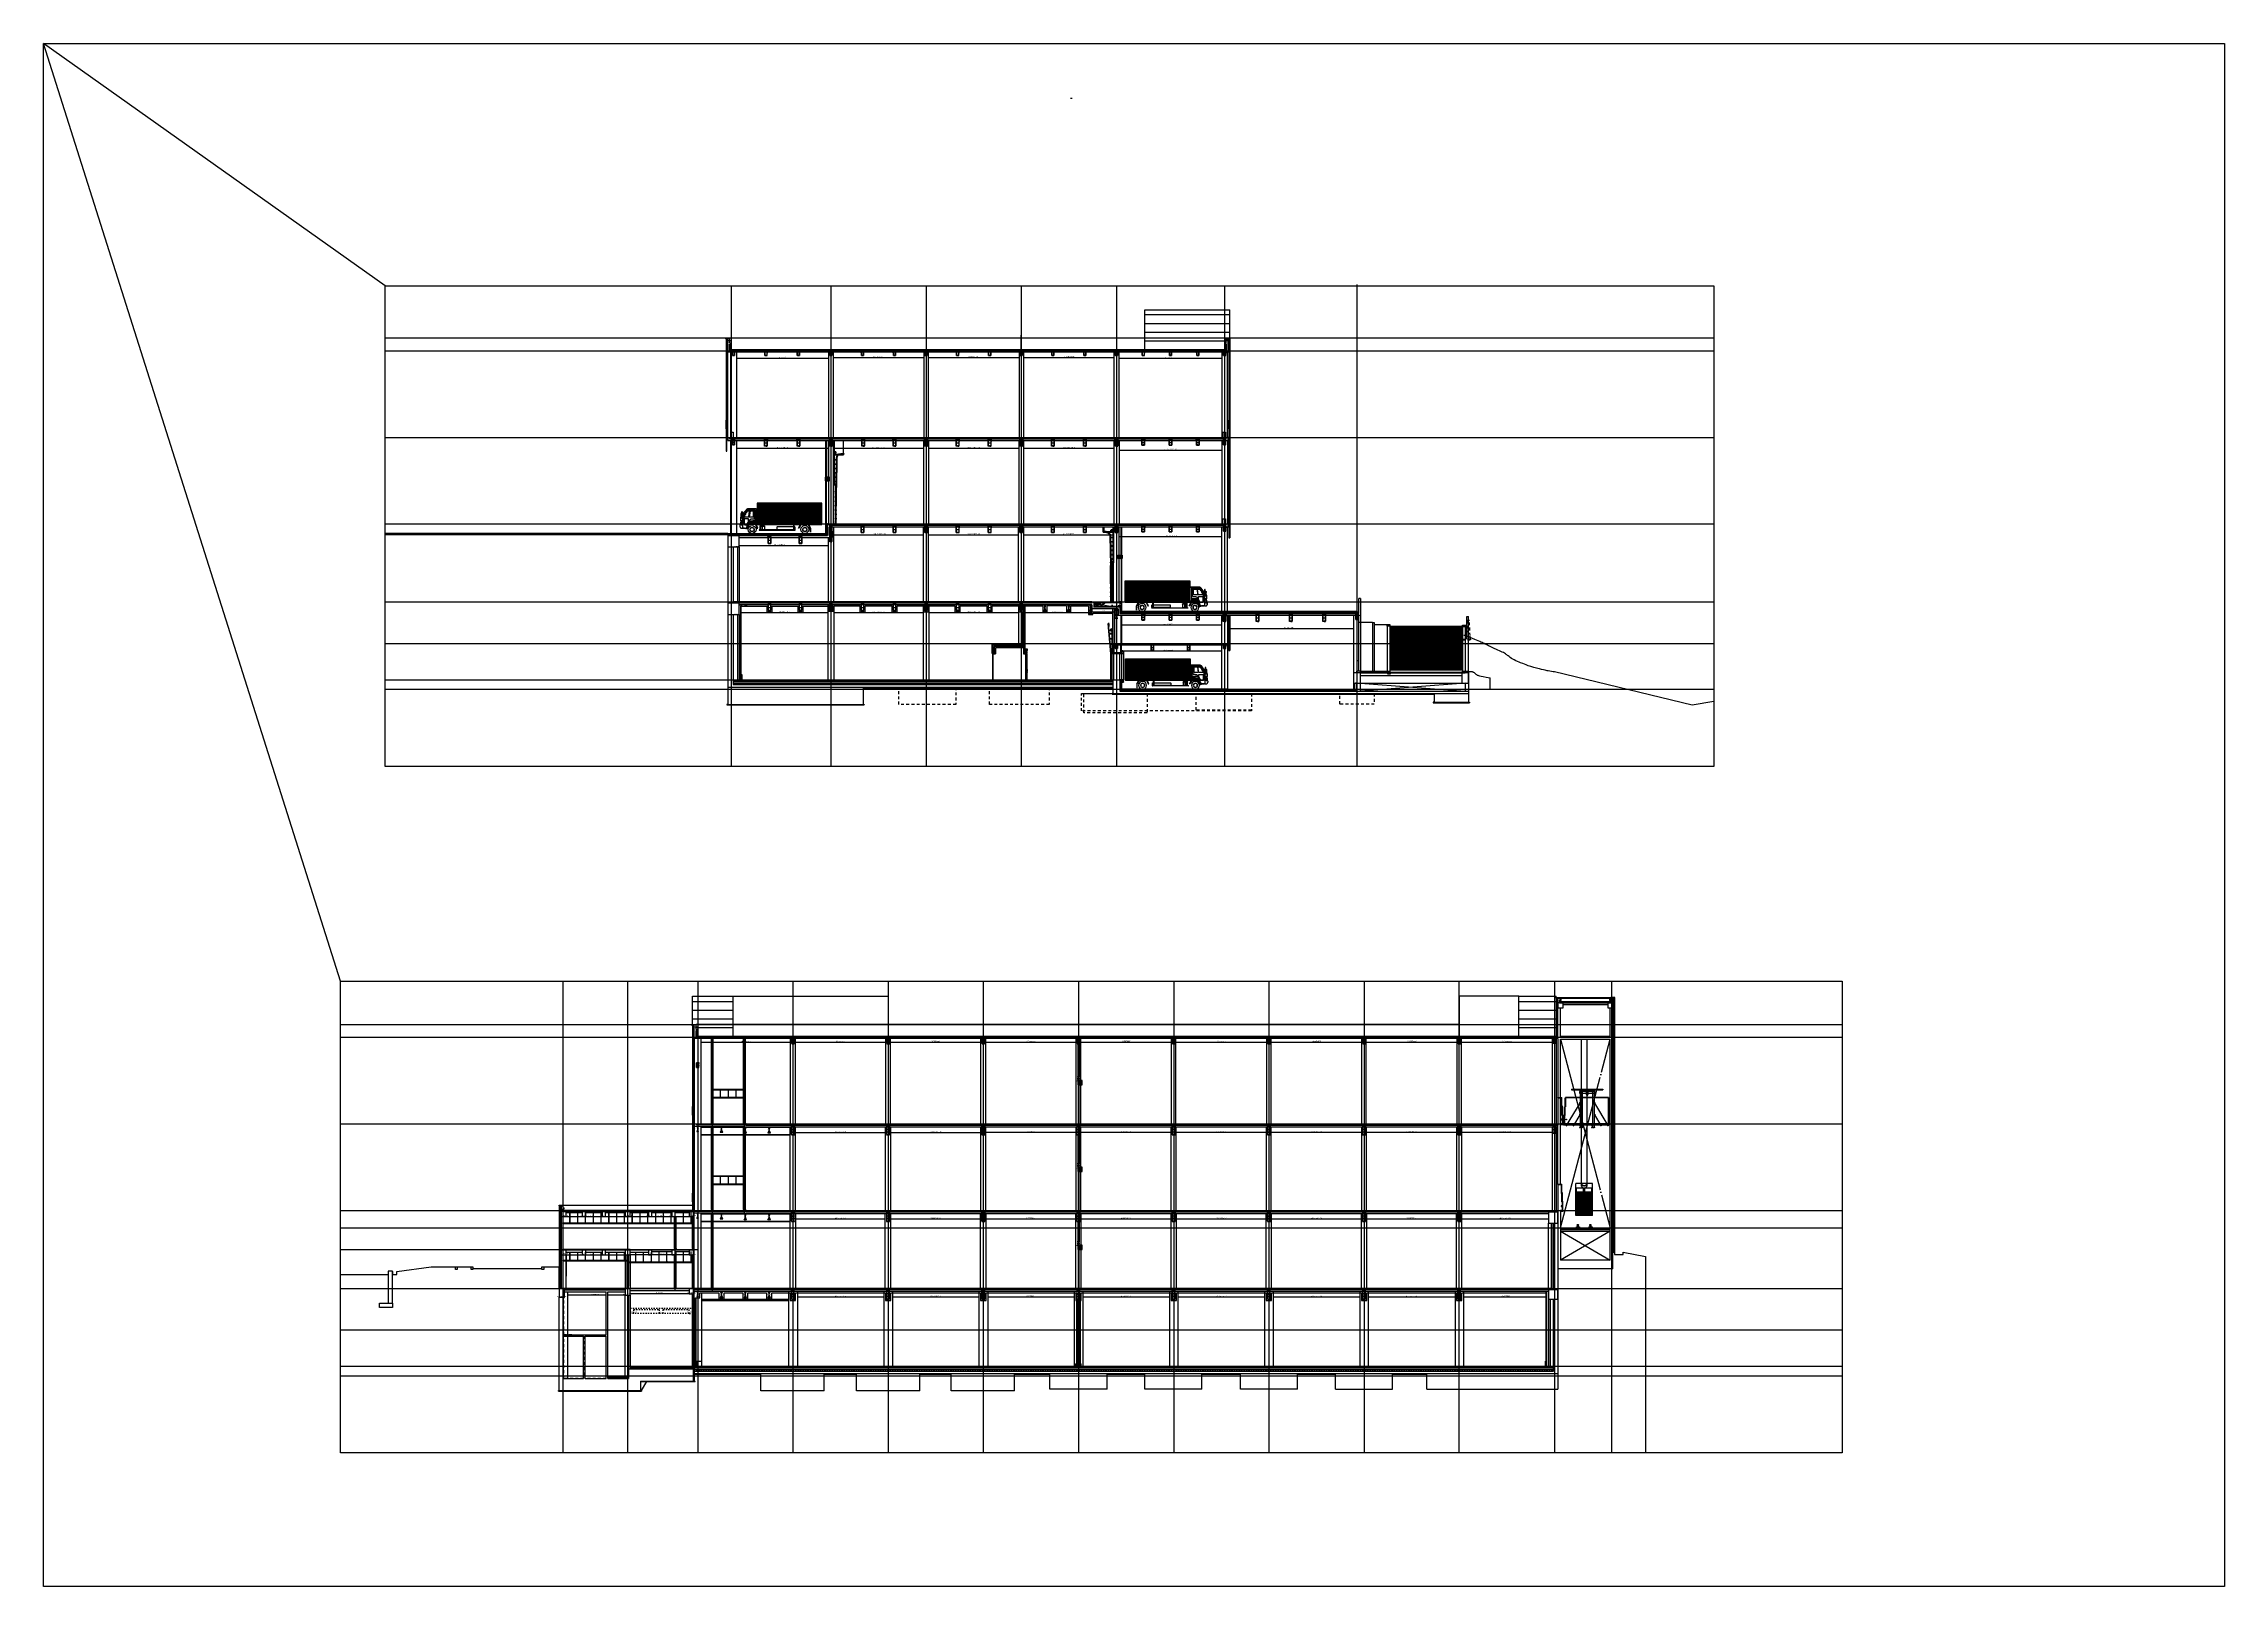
# Model space of a CAD drawing. Header units: millimetres. Extents: x -39468 to 212532, y -94717 to 83483.
import ezdxf
from ezdxf.enums import TextEntityAlignment as Align

# ---------------------------------------------------------------- set-up
doc = ezdxf.new("R2010")
doc.units = ezdxf.units.MM
doc.header["$LTSCALE"] = 300
doc.header["$MEASUREMENT"] = 0
doc.header["$PDSIZE"] = -10
for name, pattern in [('AF_01_Xref_X열_SEC_REV_01$0$HID', [2.3, 1.5, -0.8]), ('AF_xref_CORE 단면_REV_01$0$CEN', [62, 60, -1, 0, -1]), ('AF_xref_CORE 단면_REV_01$0$CENTER', [2, 1.25, -0.25, 0.25, -0.25]), ('CEN', [62, 60, -1, 0, -1]), ('H1', [1, 0.5, -0.5]), ('HID', [2, 1.1, -0.9]), ('HIDDEN', [0.375, 0.25, -0.125]), ('XR-단면도$0$CEN', [35, 30, -2, 1, -2]), ('XR-단면도$0$HID', [2, 1.1, -0.9]), ('XR-평면도$0$HID', [2, 1.1, -0.9]), ('종-SECTION_2$0$CEN', [62, 60, -1, 0, -1]), ('종-SECTION_2$0$HID', [2.3, 1.5, -0.8]), ('주단면도-1$0$CEN', [62, 60, -1, 0, -1]), ('주단면도-1$0$HID', [2, 1.1, -0.9]), ('주단면도-1$0$STD_CENTER', [66, 60, -2, 2, -2])]:
    doc.linetypes.add(name, pattern=pattern)
doc.layers.get('0').update_dxf_attribs({"linetype": 'CONTINUOUS'})
doc.layers.get('Defpoints').update_dxf_attribs({"color": 153, "linetype": 'CONTINUOUS'})
for name, color, linetype in [('##좌굴방지', 6, 'CONTINUOUS'), ('0OPEN', 1, 'XR-평면도$0$HID'), ('7FIN', 5, 'CONTINUOUS'), ('A-30', 30, 'CONTINUOUS'), ('A-CEN', 1, 'CEN'), ('A-CONC-LIN1', 2, 'CONTINUOUS'), ('A-CONC-SOLD', 252, 'CEN'), ('A-ELE4', 8, 'CONTINUOUS'), ('A-ELE6', 6, 'CONTINUOUS'), ('A-ELE8', 8, 'CONTINUOUS'), ('A-ELEV-LIN3', 8, 'CONTINUOUS'), ('A-FIN-TYP2', 4, 'CONTINUOUS'), ('A-FLOR-GW', 6, 'CONTINUOUS'), ('A-FLOR-PANL', 6, 'CONTINUOUS'), ('A-FLOR-ROOF-FIN', 6, 'CONTINUOUS'), ('A-HAT-2', 254, 'CONTINUOUS'), ('a-ohd', 9, 'CONTINUOUS'), ('A-OVERHEAD', 4, 'CONTINUOUS'), ('A-SECT-DOOR', 8, 'CONTINUOUS'), ('A-SECT-LOUVER', 4, 'CONTINUOUS'), ('A-SECT-MATR2', 6, 'CONTINUOUS'), ('A-SECT-MATR2-PAT', 8, 'CONTINUOUS'), ('A-ST-CONC', 2, 'CONTINUOUS'), ('A-STEEL', 7, 'CONTINUOUS'), ('A-WALL-DRY1', 7, 'CONTINUOUS'), ('A-WALL-MASN', 3, 'CONTINUOUS'), ('A-WALL-MASN-PAT1', 8, 'CONTINUOUS'), ('A-XXXX-SOLD', 252, 'CONTINUOUS'), ('A-비닐커튼', 8, 'CONTINUOUS'), ('AA-FIN2', 6, 'CONTINUOUS'), ('AF_01_Xref_X열_SEC_REV_01$0$BIM', 2, 'CONTINUOUS'), ('AF_01_Xref_X열_SEC_REV_01$0$DF', 7, 'CONTINUOUS'), ('AF_01_Xref_X열_SEC_REV_01$0$EL3', 7, 'CONTINUOUS'), ('AF_01_Xref_X열_SEC_REV_01$0$RUB', 6, 'CONTINUOUS'), ('AF_01_Xref_X열_SEC_REV_01$0$STL', 7, 'CONTINUOUS'), ('AF_xref_CORE 단면_REV_01$0$CEN', 1, 'AF_xref_CORE 단면_REV_01$0$CEN'), ('AF_xref_CORE 단면_REV_01$0$EL6', 9, 'CONTINUOUS'), ('AF_xref_CORE 단면_REV_01$0$RCE', 1, 'AF_xref_CORE 단면_REV_01$0$CENTER'), ('AF_xref_CORE 단면_REV_01$0$STL', 7, 'CONTINUOUS'), ('BW', 3, 'CONTINUOUS'), ('C02-AA$0$A-FIN-TYP1', 6, 'CONTINUOUS'), ('C02-AA$0$A-SECT-CLNG', 6, 'CONTINUOUS'), ('C02-AA$0$A-SECT-MATR1', 4, 'CONTINUOUS'), ('COL', 2, 'CONTINUOUS'), ('ELC', 9, 'CONTINUOUS'), ('ELE8', 8, 'CONTINUOUS'), ('FIN', 5, 'CONTINUOUS'), ('FIN-4', 4, 'CONTINUOUS'), ('fin-5', 6, 'CONTINUOUS'), ('HAT', 8, 'CONTINUOUS'), ('HH', 9, 'CONTINUOUS'), ('HID', 7, 'HID'), ('INS', 252, 'CONTINUOUS'), ('out-fin', 6, 'CONTINUOUS'), ('S_CEN', 5, 'CEN'), ('SECT1', 2, 'CONTINUOUS'), ('SS2', 7, 'CONTINUOUS'), ('WAL', 3, 'CONTINUOUS'), ('XR-단면도$0$8', 8, 'CONTINUOUS'), ('갈바륨 V-115', 141, 'CONTINUOUS'), ('저온단열', 160, 'CONTINUOUS'), ('종-SECTION_2$0$PANEL', 9, 'CONTINUOUS'), ('종-SECTION_2$0$WID', 7, 'CONTINUOUS'), ('주단면도-1$0$254', 254, 'CONTINUOUS'), ('주단면도-1$0$A-CONC-LIN1', 2, 'CONTINUOUS'), ('주단면도-1$0$A-ELEV-LIN3', 8, 'CONTINUOUS'), ('주단면도-1$0$A-FIN-TYP1', 6, 'CONTINUOUS'), ('주단면도-1$0$A-FLOR-FLIN-TYP2', 8, 'CONTINUOUS'), ('주단면도-1$0$A-FLOR-GW', 6, 'CONTINUOUS'), ('주단면도-1$0$A-FLOR-OPEN-BELO', 6, '주단면도-1$0$CEN'), ('주단면도-1$0$A-FLOR-PFIX', 6, 'CONTINUOUS'), ('주단면도-1$0$A-HAT-2', 254, 'CONTINUOUS'), ('주단면도-1$0$A-OUT-FIN-TYP2', 4, 'CONTINUOUS'), ('주단면도-1$0$A-SECT-ELEV', 8, 'CONTINUOUS'), ('주단면도-1$0$A-ST-AXIS-CEN', 252, '주단면도-1$0$STD_CENTER'), ('주단면도-1$0$A-ST-CONC', 2, 'CONTINUOUS'), ('주단면도-1$0$A-WALL-MASN', 3, 'CONTINUOUS'), ('주단면도-1$0$A-WIN', 4, 'CONTINUOUS'), ('주단면도-1$0$HID', 7, '주단면도-1$0$HID'), ('주단면도-1$0$저온단열', 160, 'CONTINUOUS'), ('철골', 2, 'CONTINUOUS'), ('충돌방지대 IN', 4, 'CONTINUOUS')]:
    doc.layers.add(name, color=color, linetype=linetype)
for name, color, linetype, plot in [('A-ANNO-NPLT', 129, 'CONTINUOUS', False), ('Defpoint', 161, 'CONTINUOUS', False), ('주단면도-1$0$Defpoint', 161, 'CONTINUOUS', False)]:
    doc.layers.add(name, color=color, linetype=linetype, plot=plot)
for name, color, linetype, lineweight in [('A-CNTL', 1, 'CEN', 15), ('A-CONC-LIN2', 7, 'CONTINUOUS', 25), ('A-ELEV-LIN2', 7, 'CONTINUOUS', 25), ('A-SECT-LIN2', 6, 'CONTINUOUS', 20), ('A-WAXM-BLOC', 3, 'CONTINUOUS', 25), ('A-WAXM-PANL', 6, 'CONTINUOUS', 20), ('A-XXXX-COAT', 8, 'CONTINUOUS', 18), ('A-XXXX-FIN1', 255, 'CONTINUOUS', 18), ('A-XXXX-FIN2', 6, 'CONTINUOUS', 20), ('A-XXXX-HATC', 8, 'CONTINUOUS', 18), ('A-XXXX-HID', 8, 'HIDDEN', 18), ('A-XXXX-INSL2', 8, 'CONTINUOUS', 18), ('A-XXXX-STL', 3, 'CONTINUOUS', 25), ('A-XXXX-WAT1', 9, 'HID', 20), ('XR-단면도$0$A-DWXK-OPEN', 1, 'XR-단면도$0$HID', 15), ('XR-단면도$0$A-SECT-LIN2', 6, 'CONTINUOUS', 20), ('XR-단면도$0$A-SECT-LIN3', 255, 'CONTINUOUS', 18)]:
    doc.layers.add(name, color=color, linetype=linetype, lineweight=lineweight)
doc.layers.add('A-XXXX-NPLT', color=144, linetype='CONTINUOUS', lineweight=15, plot=False)
doc.styles.add('AF_01_Xref_X열_SEC_REV_01$0$TEXT', font='NanumGothicBold_0.ttf')
doc.styles.add('SH_대대리576', font='NanumGothicBold.ttf')
doc.styles.get("Standard").update_dxf_attribs({"font": 'NanumGothicBold.ttf'})
doc.styles.add('맑은고딕', font='malgun.ttf')
pattern_1 = [(0, (-21380385.5322, 50902136.9753), (0, 0.9525), []), (60, (-21380385.5322, 50902136.9753), (-0.824889197105, 0.47625), []), (120, (-21380385.5322, 50902136.9753), (-0.824889197105, -0.47625), [])]
pattern_2 = [(45, (-6816.6069, -6859.0902), (-0.25, 0.25), [])]
pattern_3 = [(45, (-6323.92544, -6396.0902), (-0.25, 0.25), [])]
pattern_4 = [(45, (-1421.6069, -6790.6264), (-0.25, 0.25), [])]
pattern_5 = [(45, (-26621.6069, -1604.5902), (-0.25, 0.25), [])]
pattern_6 = [(45, (-1421.6069, -6890.6264), (-0.25, 0.25), [])]
pattern_7 = [(45, (-26621.6069, -1554.5902), (-0.25, 0.25), [])]
pattern_8 = [(45, (-1421.6069, -6740.6264), (-0.25, 0.25), [])]
pattern_9 = [(45, (-57216.6069, -4194.5902), (-0.25, 0.25), [])]
pattern_10 = [(45, (-26656.6069, -1604.5902), (-0.25, 0.25), [])]
pattern_11 = [(45, (-6816.6069, -6884.5902), (-0.25, 0.25), [])]
pattern_12 = [(45, (-57183.6069, -1604.5902), (-0.25, 0.25), [])]
pattern_13 = [(45, (-39223.6069, -1801.5902), (-0.25, 0.25), [])]
pattern_14 = [(45, (-44583.6069, -6781.5902), (-0.25, 0.25), [])]
pattern_15 = [(45, (-44581.6069, -4188.5902), (-0.25, 0.25), [])]
pattern_16 = [(45, (-39266.6069, -1604.5902), (-0.25, 0.25), [])]
pattern_17 = [(45, (-19426.6069, -1698.5902), (-0.25, 0.25), [])]
pattern_18 = [(45, (-19426.6069, -1704.5902), (-0.25, 0.25), [])]

# ---------------------------------------------------------------- blocks, each defined once
blk = doc.blocks.new('주단면도-1$0$숏바디트럭')
at = {"layer": '주단면도-1$0$A-HAT-2', "color": 250}
blk.add_line((5937075, 360949), (5937075, 360834), dxfattribs=at)
for points in [[(5937075, 360959), (5937075, 363316), (5929596, 363316), (5929596, 360959), (5937075, 360959)], [(5937030, 361005), (5937030, 363270), (5929642, 363270), (5929642, 361005), (5937030, 361005)], [(5929642, 363196), (5937030, 363196)], [(5929642, 363114), (5937030, 363114)], [(5929642, 363035), (5937030, 363035)], [(5929642, 362954), (5937030, 362954)], [(5929472, 362644), (5929395, 362644), (5929318, 362644), (5929244, 362644), (5929169, 362644), (5929097, 362644), (5929025, 362644), (5928958, 362644), (5928896, 362644), (5928836, 362644), (5928780, 362644), (5928732, 362644), (5928687, 362644), (5928648, 362644), (5928617, 362644), (5928596, 362644), (5928579, 362644), (5928545, 362642), (5928514, 362637), (5928485, 362630), (5928459, 362618), (5928435, 362606), (5928413, 362591), (5928392, 362574), (5928372, 362558), (5928389, 362546), (5928401, 362529), (5928404, 362507), (5928389, 362481), (5928377, 362464), (5928353, 362433), (5928324, 362392), (5928286, 362342), (5928243, 362284), (5928197, 362222), (5928149, 362154), (5928099, 362087), (5928048, 362020), (5928000, 361955), (5927955, 361893), (5927914, 361838), (5927880, 361792), (5927851, 361753), (5927835, 361730), (5927825, 361718), (5927811, 361703), (5927796, 361691), (5927777, 361682), (5927758, 361677), (5927748, 361677), (5927739, 361677), (5927729, 361677), (5927719, 361677), (5927707, 361677), (5927698, 361677), (5927688, 361677), (5927681, 361677), (5927671, 361650), (5927664, 361626), (5927659, 361605), (5927657, 361588), (5927657, 361521), (5927657, 361410), (5927657, 361307), (5927657, 361262), (5927698, 361262), (5927698, 361091), (5927647, 361091), (5927647, 360846), (5927755, 360846), (5927755, 360806), (5927753, 360806), (5927746, 360806), (5927734, 360806), (5927719, 360806), (5927705, 360806), (5927688, 360806), (5927671, 360806), (5927655, 360806), (5927640, 360806), (5927626, 360803), (5927611, 360796), (5927599, 360789), (5927590, 360774), (5927583, 360758), (5927578, 360736), (5927575, 360707), (5927575, 360676), (5927578, 360647), (5927583, 360621), (5927590, 360597), (5927599, 360570), (5927611, 360546), (5927631, 360525), (5927652, 360501), (5927662, 360489), (5927669, 360474), (5927674, 360458), (5927681, 360438), (5927691, 360422), (5927703, 360407), (5927722, 360398), (5927746, 360395), (5927760, 360395), (5927782, 360395), (5927808, 360395), (5927837, 360395), (5927864, 360395), (5927885, 360395), (5927902, 360395), (5927907, 360395), (5927907, 360443), (5927912, 360441), (5927921, 360438), (5927938, 360431), (5927959, 360424), (5927981, 360417), (5928003, 360412), (5928024, 360407), (5928041, 360405), (5928063, 360405), (5928096, 360402), (5928140, 360400), (5928185, 360398), (5928233, 360395), (5928276, 360393), (5928310, 360390), (5928334, 360390), (5928344, 360390), (5928353, 360393), (5928363, 360395), (5928372, 360400), (5928387, 360462), (5928408, 360527), (5928435, 360594), (5928466, 360659), (5928499, 360722), (5928531, 360777), (5928557, 360825), (5928579, 360858), (5928598, 360885), (5928620, 360909), (5928644, 360928), (5928668, 360942), (5928689, 360954), (5928713, 360962), (5928735, 360966), (5928756, 360969), (5928771, 360969), (5928795, 360969), (5928828, 360969), (5928872, 360969), (5928920, 360969), (5928972, 360969), (5929030, 360969), (5929092, 360969), (5929155, 360969), (5929217, 360969), (5929280, 360969), (5929340, 360969), (5929397, 360969), (5929448, 360969), (5929496, 360969), (5929534, 360969), (5929534, 361487), (5929534, 361972), (5929534, 362342), (5929534, 362514), (5929529, 362562), (5929520, 362598), (5929500, 362625), (5929472, 362644)], [(5927647, 361062), (5927667, 361062), (5927667, 361062), (5927681, 361060), (5927693, 361050), (5927700, 361038), (5927703, 361024), (5927703, 360926), (5927703, 360926), (5927700, 360911), (5927693, 360899), (5927681, 360890), (5927667, 360887), (5927647, 360887)], [(5928372, 362558), (5928363, 362548), (5928353, 362538), (5928344, 362529), (5928334, 362522), (5928324, 362512), (5928317, 362502), (5928307, 362493), (5928298, 362483), (5928293, 362478), (5928283, 362464), (5928264, 362442), (5928243, 362411), (5928214, 362378), (5928183, 362334), (5928147, 362291), (5928108, 362241), (5928067, 362190), (5928027, 362138), (5927986, 362087), (5927945, 362034), (5927904, 361984), (5927868, 361938), (5927832, 361893), (5927801, 361854), (5927787, 361838), (5927775, 361821), (5927763, 361806), (5927753, 361794), (5927743, 361785), (5927736, 361775), (5927731, 361770), (5927729, 361765), (5927722, 361758), (5927715, 361751), (5927707, 361739), (5927703, 361727), (5927698, 361715), (5927693, 361703), (5927686, 361691), (5927681, 361677), (5927688, 361677), (5927698, 361677), (5927707, 361677), (5927719, 361677), (5927729, 361677), (5927734, 361677)], [(5927698, 361262), (5928039, 361262)], [(5927698, 361096), (5928039, 361096)], [(5927815, 362135), (5927806, 362133), (5927798, 362128), (5927794, 362121), (5927791, 362118), (5927786, 362118), (5927777, 362118), (5927765, 362118), (5927755, 362118), (5927743, 362114), (5927731, 362106), (5927719, 362092), (5927714, 362078), (5927714, 362041), (5927714, 361979), (5927722, 361917), (5927728, 361881), (5927727, 361869), (5927729, 361859), (5927734, 361679)], [(5927734, 361679), (5927734, 361665), (5927734, 361650), (5927734, 361638), (5927734, 361634), (5927717, 361634), (5927717, 361547), (5927796, 361547), (5927796, 361634), (5927765, 361634)], [(5927866, 361118), (5927866, 361118), (5927880, 361120), (5927892, 361130), (5927902, 361142), (5927904, 361156), (5927904, 361206), (5927904, 361206), (5927902, 361221), (5927892, 361233), (5927880, 361242), (5927866, 361245), (5927758, 361245), (5927758, 361245), (5927743, 361242), (5927731, 361233), (5927722, 361221), (5927719, 361206), (5927719, 361156), (5927719, 361156), (5927722, 361142), (5927731, 361130), (5927743, 361120), (5927758, 361118), (5927866, 361118)], [(5927765, 361634), (5927758, 361881), (5927750, 361917), (5927748, 361979), (5927750, 362041), (5927758, 362073), (5927767, 362078), (5927779, 362080), (5927786, 362080), (5927791, 362080), (5927794, 362078), (5927798, 362075), (5927806, 362070), (5927815, 362068), (5927822, 362070), (5927827, 362080), (5927830, 362090), (5927830, 362099), (5927830, 362109), (5927827, 362121), (5927822, 362130), (5927815, 362135)], [(5927755, 360846), (5927907, 360846)], [(5927755, 360818), (5927907, 360818)], [(5927755, 360806), (5927907, 360806)], [(5927803, 362073), (5927810, 362087), (5927810, 362102), (5927808, 362114), (5927803, 362126), (5927779, 362111), (5927779, 362109), (5927782, 362102), (5927782, 362092), (5927779, 362087), (5927803, 362073)], [(5927787, 361118), (5927787, 361118), (5927796, 361132), (5927801, 361154), (5927803, 361173), (5927803, 361180), (5927803, 361180), (5927803, 361190), (5927801, 361209), (5927796, 361228), (5927787, 361242)], [(5927796, 361221), (5927847, 361223)], [(5927796, 361139), (5927847, 361137)], [(5927844, 361895), (5927827, 361898), (5927813, 361907), (5927803, 361922), (5927801, 361938), (5927801, 362277), (5927803, 362294), (5927813, 362308), (5927827, 362318), (5927844, 362320), (5927844, 362320), (5927861, 362318), (5927875, 362308), (5927885, 362294), (5927887, 362277), (5927887, 361938), (5927885, 361922), (5927875, 361907), (5927861, 361898), (5927844, 361895), (5927844, 361895)], [(5927832, 360904), (5927832, 360904), (5927842, 360906), (5927851, 360914), (5927859, 360923), (5927861, 360933), (5927861, 360933), (5927859, 360945), (5927851, 360954), (5927842, 360959), (5927832, 360962), (5927832, 360962), (5927820, 360959), (5927811, 360954), (5927803, 360945), (5927801, 360933), (5927801, 360933), (5927803, 360923), (5927811, 360914), (5927820, 360906), (5927832, 360904)], [(5927864, 361118), (5927864, 361118), (5927849, 361130), (5927842, 361151), (5927837, 361170), (5927837, 361180), (5927837, 361180), (5927837, 361190), (5927842, 361209), (5927851, 361233), (5927866, 361245)], [(5927858, 362313), (5927858, 362313), (5927866, 362243), (5927868, 362106), (5927868, 361972), (5927863, 361902)], [(5928339, 360417), (5928339, 360417), (5928365, 360498), (5928392, 360573), (5928423, 360642), (5928452, 360705), (5928483, 360762), (5928509, 360810), (5928531, 360851), (5928550, 360882), (5928550, 360882), (5928569, 360909), (5928596, 360933), (5928627, 360954), (5928660, 360974), (5928694, 360988), (5928725, 361000), (5928754, 361007), (5928773, 361010), (5928773, 361010), (5928787, 361010), (5928811, 361010), (5928845, 361010), (5928886, 361010), (5928932, 361010), (5928982, 361010), (5929037, 361010), (5929090, 361010), (5929145, 361010), (5929196, 361010), (5929244, 361010), (5929287, 361010), (5929323, 361010), (5929352, 361010), (5929368, 361010), (5929376, 361010), (5929376, 362524), (5929376, 362524), (5929366, 362524), (5929342, 362524), (5929304, 362524), (5929253, 362524), (5929191, 362524), (5929124, 362524), (5929052, 362524), (5928977, 362524), (5928900, 362524), (5928826, 362524), (5928754, 362524), (5928689, 362524), (5928632, 362524), (5928586, 362524), (5928552, 362524), (5928533, 362524), (5928533, 362524), (5928511, 362522), (5928492, 362517), (5928476, 362507), (5928459, 362495), (5928442, 362483), (5928428, 362469), (5928413, 362454), (5928399, 362440), (5928399, 362440), (5928389, 362428), (5928370, 362404), (5928348, 362373), (5928319, 362334), (5928286, 362286), (5928250, 362236), (5928211, 362183), (5928173, 362128), (5928135, 362073), (5928096, 362017), (5928060, 361967), (5928027, 361919), (5927998, 361878), (5927974, 361845), (5927955, 361818), (5927945, 361804), (5927945, 361804), (5927924, 361761), (5927912, 361713), (5927907, 361674), (5927907, 361658), (5927907, 361658), (5927907, 361461), (5927907, 361070), (5927907, 360686), (5927907, 360513), (5927907, 360513), (5927907, 360503), (5927912, 360479), (5927928, 360455), (5927962, 360446), (5927962, 360446), (5927995, 360443), (5928046, 360441), (5928108, 360436), (5928173, 360431), (5928235, 360426), (5928288, 360422), (5928324, 360419), (5928339, 360417)], [(5929169, 362411), (5929155, 362411), (5929128, 362411), (5929095, 362411), (5929056, 362411), (5929011, 362411), (5928960, 362411), (5928908, 362411), (5928855, 362411), (5928799, 362411), (5928747, 362411), (5928699, 362411), (5928653, 362411), (5928615, 362411), (5928581, 362411), (5928559, 362411), (5928545, 362411), (5928531, 362409), (5928511, 362406), (5928490, 362402), (5928466, 362397), (5928442, 362390), (5928420, 362382), (5928404, 362378), (5928389, 362373), (5928356, 362325), (5928312, 362265), (5928262, 362195), (5928211, 362123), (5928164, 362056), (5928123, 361998), (5928091, 361958), (5928077, 361936), (5928065, 361881), (5928051, 361782), (5928043, 361674), (5928039, 361600), (5928039, 361470), (5928039, 361245), (5928039, 361024), (5928039, 360906), (5928041, 360890), (5928046, 360875), (5928055, 360861), (5928070, 360846), (5928087, 360834), (5928106, 360825), (5928128, 360818), (5928152, 360815), (5928178, 360815), (5928209, 360815), (5928240, 360815), (5928271, 360815), (5928298, 360815), (5928319, 360815), (5928334, 360815), (5928339, 360815), (5928368, 360818), (5928392, 360820), (5928413, 360827), (5928430, 360839), (5928447, 360851), (5928461, 360868), (5928473, 360885), (5928483, 360906), (5928499, 360945), (5928533, 361010), (5928574, 361091), (5928620, 361180), (5928665, 361266), (5928708, 361343), (5928747, 361401), (5928771, 361427), (5928809, 361446), (5928850, 361461), (5928896, 361473), (5928941, 361482), (5928984, 361489), (5929030, 361494), (5929068, 361497), (5929104, 361497), (5929136, 361497), (5929167, 361499), (5929196, 361504), (5929220, 361513), (5929241, 361528), (5929256, 361549), (5929268, 361578), (5929270, 361617), (5929270, 361770), (5929270, 362006), (5929270, 362231), (5929270, 362356), (5929270, 362363), (5929270, 362368), (5929268, 362375), (5929268, 362380), (5929258, 362385), (5929246, 362390), (5929234, 362394), (5929222, 362399), (5929208, 362404), (5929196, 362409), (5929181, 362411), (5929169, 362411)], [(5928346, 360861), (5928382, 360878), (5928423, 360921), (5928464, 360983), (5928507, 361055), (5928543, 361130), (5928574, 361194), (5928593, 361242), (5928600, 361266), (5928600, 361470), (5928598, 361485), (5928588, 361497), (5928576, 361506), (5928562, 361509), (5928140, 361509), (5928125, 361506), (5928113, 361497), (5928104, 361485), (5928101, 361470), (5928101, 360899), (5928104, 360885), (5928113, 360873), (5928125, 360863), (5928140, 360861), (5928346, 360861)], [(5928132, 361974), (5928149, 361974), (5928168, 361979), (5928185, 361991), (5928200, 362013), (5928207, 362029), (5928211, 362044), (5928211, 362058), (5928202, 362070), (5928226, 362102), (5928231, 362094), (5928240, 362080), (5928247, 362063), (5928252, 362046), (5928250, 362037), (5928245, 362025), (5928238, 362010), (5928226, 361994), (5928214, 361979), (5928202, 361965), (5928188, 361953), (5928176, 361946), (5928156, 361941), (5928137, 361943), (5928123, 361946), (5928116, 361948), (5928132, 361974)], [(5928711, 362382), (5928682, 362382), (5928656, 362382), (5928629, 362382), (5928608, 362382), (5928588, 362382), (5928571, 362382), (5928559, 362382), (5928552, 362382), (5928535, 362382), (5928521, 362380), (5928504, 362375), (5928488, 362370), (5928471, 362363), (5928456, 362354), (5928444, 362344), (5928432, 362332), (5928413, 362306), (5928380, 362258), (5928336, 362195), (5928288, 362128), (5928238, 362061), (5928197, 362001), (5928164, 361955), (5928149, 361934), (5928142, 361907), (5928132, 361857), (5928125, 361794), (5928118, 361730), (5928610, 361730), (5928711, 362382)], [(5929534, 360969), (5929534, 360842), (5929496, 360842), (5929450, 360842), (5929402, 360842), (5929347, 360842), (5929292, 360842), (5929234, 360842), (5929174, 360842), (5929116, 360842), (5929059, 360842), (5929006, 360842), (5928956, 360842), (5928912, 360842), (5928872, 360842), (5928840, 360842), (5928819, 360842), (5928804, 360842), (5928783, 360839), (5928761, 360837), (5928740, 360827), (5928716, 360818), (5928692, 360803), (5928670, 360784), (5928648, 360760), (5928629, 360734), (5928608, 360702), (5928584, 360666), (5928557, 360626), (5928531, 360582), (5928507, 360534), (5928483, 360484), (5928466, 360429), (5928454, 360371), (5928444, 360366), (5928437, 360364), (5928428, 360361), (5928418, 360361), (5928305, 360390), (5928334, 360390), (5928344, 360390), (5928353, 360393), (5928363, 360395), (5928372, 360400), (5928387, 360462), (5928408, 360527), (5928435, 360594), (5928466, 360659), (5928499, 360722), (5928531, 360777), (5928557, 360825), (5928579, 360858), (5928598, 360885), (5928620, 360909), (5928644, 360928), (5928668, 360942), (5928689, 360954), (5928713, 360962), (5928735, 360966), (5928756, 360969), (5928771, 360969), (5928795, 360969), (5928828, 360969), (5928872, 360969), (5928920, 360969), (5928972, 360969), (5929030, 360969), (5929092, 360969), (5929155, 360969), (5929217, 360969), (5929280, 360969), (5929340, 360969), (5929397, 360969), (5929448, 360969), (5929496, 360969), (5929534, 360969)], [(5929169, 362411), (5929181, 362411), (5929196, 362409), (5929208, 362404), (5929222, 362399), (5929234, 362394), (5929246, 362390), (5929258, 362385), (5929268, 362380), (5929265, 362399), (5929260, 362414), (5929253, 362428), (5929244, 362440), (5929232, 362450), (5929217, 362457), (5929198, 362462), (5929176, 362464), (5929157, 362464), (5929131, 362464), (5929095, 362464), (5929054, 362464), (5929008, 362464), (5928958, 362464), (5928908, 362464), (5928855, 362464), (5928802, 362464), (5928752, 362464), (5928704, 362464), (5928660, 362464), (5928622, 362464), (5928591, 362464), (5928567, 362464), (5928552, 362464), (5928535, 362464), (5928516, 362459), (5928495, 362457), (5928476, 362450), (5928459, 362440), (5928440, 362430), (5928425, 362418), (5928413, 362404), (5928408, 362399), (5928404, 362392), (5928396, 362382), (5928389, 362373), (5928404, 362378), (5928420, 362382), (5928442, 362390), (5928466, 362397), (5928490, 362402), (5928511, 362406), (5928531, 362409), (5928545, 362411), (5928559, 362411), (5928581, 362411), (5928615, 362411), (5928653, 362411), (5928699, 362411), (5928747, 362411), (5928799, 362411), (5928855, 362411), (5928908, 362411), (5928960, 362411), (5929011, 362411), (5929056, 362411), (5929095, 362411), (5929128, 362411), (5929155, 362411), (5929169, 362411)], [(5928586, 361103), (5929376, 361103)], [(5928670, 361269), (5929380, 361269)], [(5929160, 361730), (5929160, 361881), (5929160, 362054), (5929160, 362207), (5929160, 362291), (5929160, 362310), (5929157, 362330), (5929150, 362344), (5929143, 362358), (5929133, 362368), (5929119, 362375), (5929102, 362380), (5929080, 362382), (5929064, 362382), (5929037, 362382), (5929004, 362382), (5928965, 362382), (5928922, 362382), (5928876, 362382), (5928826, 362382), (5928778, 362382), (5928677, 361730), (5929160, 361730)], [(5929280, 361211), (5929277, 361226), (5929268, 361238), (5929256, 361247), (5929241, 361250), (5929100, 361250), (5929085, 361247), (5929073, 361238), (5929064, 361226), (5929061, 361211), (5929061, 361194), (5929280, 361194), (5929280, 361211)], [(5929061, 361194), (5929061, 361161), (5929064, 361146), (5929073, 361134), (5929085, 361125), (5929100, 361122), (5929241, 361122), (5929256, 361125), (5929268, 361134), (5929277, 361146), (5929280, 361161), (5929280, 361194), (5929061, 361194)], [(5929671, 360424), (5929462, 360839), (5929392, 360839), (5929599, 360424), (5929671, 360424)], [(5937075, 360834), (5937075, 360959), (5929596, 360959), (5929596, 360834), (5937075, 360834)], [(5929642, 362872), (5937030, 362872)], [(5929642, 362790), (5937030, 362790)], [(5929642, 362711), (5937030, 362711)], [(5929642, 362630), (5937030, 362630)], [(5929642, 362548), (5937030, 362548)], [(5929642, 362466), (5937030, 362466)], [(5929642, 362387), (5937030, 362387)], [(5929642, 362306), (5937030, 362306)], [(5929642, 362224), (5937030, 362224)], [(5929642, 362142), (5937030, 362142)], [(5929642, 362063), (5937030, 362063)], [(5929642, 361982), (5937030, 361982)], [(5929642, 361900), (5937030, 361900)], [(5929642, 361818), (5937030, 361818)], [(5929642, 361739), (5937030, 361739)], [(5929642, 361658), (5937030, 361658)], [(5929642, 361576), (5937030, 361576)], [(5929642, 361494), (5937030, 361494)], [(5929642, 361418), (5937030, 361418)], [(5929642, 361336), (5937030, 361336)], [(5929642, 361254), (5937030, 361254)], [(5929642, 361173), (5937030, 361173)], [(5929642, 361094), (5937030, 361094)], [(5933962, 360222), (5933847, 360222), (5933847, 360222), (5933847, 360789), (5933844, 360796), (5933842, 360801), (5933835, 360803), (5933828, 360806), (5933820, 360803), (5933816, 360801), (5933813, 360796), (5933811, 360789), (5933811, 360222), (5933811, 360222), (5929988, 360222), (5929988, 360222), (5929988, 360789), (5929985, 360796), (5929983, 360801), (5929976, 360803), (5929968, 360806), (5929961, 360803), (5929956, 360801), (5929954, 360796), (5929952, 360789), (5929952, 360222), (5929952, 360222), (5929839, 360222), (5929832, 360220), (5929827, 360218), (5929822, 360210), (5929820, 360203), (5929822, 360196), (5929827, 360191), (5929832, 360189), (5929839, 360186), (5933962, 360186), (5933969, 360189), (5933976, 360191), (5933979, 360196), (5933981, 360203), (5933979, 360210), (5933976, 360218), (5933969, 360220), (5933962, 360222)], [(5929920, 360234), (5929920, 360666), (5930172, 360666), (5930172, 360234), (5929920, 360234)], [(5930172, 360630), (5930172, 360666), (5929920, 360666), (5929920, 360630), (5930172, 360630)], [(5930172, 360234), (5930172, 360666), (5930424, 360666), (5930424, 360234), (5930172, 360234)], [(5930424, 360630), (5930424, 360666), (5930172, 360666), (5930172, 360630), (5930424, 360630)], [(5933900, 360242), (5933916, 360244), (5933931, 360246), (5933943, 360254), (5933955, 360263), (5933964, 360275), (5933972, 360287), (5933974, 360302), (5933976, 360318), (5933976, 360489), (5933974, 360506), (5933972, 360520), (5933964, 360532), (5933955, 360544), (5933943, 360554), (5933931, 360561), (5933916, 360563), (5933900, 360566), (5931927, 360566), (5931913, 360563), (5931898, 360561), (5931886, 360554), (5931874, 360544), (5931865, 360532), (5931858, 360520), (5931855, 360506), (5931853, 360489), (5931853, 360318), (5931855, 360302), (5931858, 360287), (5931865, 360275), (5931874, 360263), (5931886, 360254), (5931898, 360246), (5931913, 360244), (5931927, 360242), (5933900, 360242)], [(5934373, 360424), (5934581, 360839), (5934651, 360839), (5934445, 360424), (5934373, 360424)], [(5935766, 360424), (5935557, 360839), (5935487, 360839), (5935696, 360424), (5935766, 360424)], [(5935739, 359956), (5935739, 360424), (5935766, 360424), (5935766, 359956), (5935739, 359956)]]:
    blk.add_lwpolyline(points, dxfattribs=at)
for centre, radius in [((5929002, 360259), 460), ((5929002, 360259), 245), ((5929002, 360259), 219), ((5935102, 360259), 460), ((5935102, 360259), 245), ((5935102, 360259), 219)]:
    blk.add_circle(centre, radius, dxfattribs=at)
blk = doc.blocks.new('AF_01_Xref_X열_SEC_REV_01$0$SFSS_H4000')
at = {"layer": 'AF_01_Xref_X열_SEC_REV_01$0$STL', "color": 1, "ltscale": 0.5}
for p, q in [((415, 802), (65, 802)), ((240, 627), (240, 977))]:
    blk.add_line(p, q, dxfattribs=at)
at = {"layer": 'AF_01_Xref_X열_SEC_REV_01$0$STL', "color": 6}
blk.add_line((135, 600), (65, 600), dxfattribs=at)
at = {"layer": 'AF_01_Xref_X열_SEC_REV_01$0$STL', "color": 9}
for p, q in [((65, 600), (65, -5500)), ((135, 600), (135, -5500))]:
    blk.add_line(p, q, dxfattribs=at)
at = {"layer": 'AF_01_Xref_X열_SEC_REV_01$0$STL', "color": 9, "ltscale": 0.5}
for p, q in [((240, 662), (440, 662)), ((472, 726), (352, 886))]:
    blk.add_line(p, q, dxfattribs=at)
at = {"layer": 'AF_01_Xref_X열_SEC_REV_01$0$STL', "ltscale": 0.5}
for points in [[(135, 600), (500, 600), (500, 1000), (0, 1000), (0, 600), (65, 600)], [(135, 610), (490, 610), (490, 990), (10, 990), (10, 610), (65, 610)], [(65, 610), (65, 600)], [(135, 610), (135, 600)]]:
    blk.add_lwpolyline(points, dxfattribs=at)
at = {"layer": 'AF_01_Xref_X열_SEC_REV_01$0$STL', "linetype": 'AF_01_Xref_X열_SEC_REV_01$0$HID'}
blk.add_lwpolyline([(100, 802), (100, -5455), (107, -5455)], dxfattribs=at)
at = {"layer": 'AF_01_Xref_X열_SEC_REV_01$0$STL'}
blk.add_lwpolyline([(108, -5480), (108, -5455), (107, -5455), (107, -5481), (126, -5481), (126, -5499), (74, -5499), (74, -5481), (88, -5481), (88, -5480), (72, -5480), (72, -5500), (128, -5500), (128, -5480)], close=True, dxfattribs=at)
at = {"layer": 'AF_01_Xref_X열_SEC_REV_01$0$STL', "color": 6, "ltscale": 0.5}
for centre, radius in [((240, 802), 140), ((240, 802), 110), ((440, 702), 40)]:
    blk.add_circle(centre, radius, dxfattribs=at)
at = {"layer": 'Defpoints', "style": 'SH_대대리576'}
blk.add_text('H=5000', height=75, dxfattribs=at).set_placement((338, 535), align=Align.MIDDLE_CENTER)
blk = doc.blocks.new('XR-단면도$0$afa')
at = {"layer": 'A-SECT-DOOR'}
for p, q in [((806, 305), (776, 305)), ((776, 305), (776, 203)), ((776, 203), (806, 203)), ((780, 305), (780, 203)), ((789, 289), (797, 289)), ((797, 281), (789, 281)), ((797, 227), (789, 227)), ((789, 219), (797, 219)), ((806, 305), (806, 203))]:
    blk.add_line(p, q, dxfattribs=at)
for centre, start, end in [((789, 285), 90, 270), ((789, 223), 90, 270), ((797, 285), 270, 90), ((797, 223), 270, 90)]:
    blk.add_arc(centre, 3.75, start, end, dxfattribs=at)
blk = doc.blocks.new('XR-단면도$0$ffafad')
at = {"layer": 'A-SECT-DOOR'}
for p, q in [((1230, 298), (1230, 302)), ((1230, 302), (1237, 302)), ((1237, 298), (1237, 302))]:
    blk.add_line(p, q, dxfattribs=at)
blk.add_circle((1234, 286), 60, dxfattribs=at)
blk.add_arc((1234, 286), 12.7, 104.82725, 75.17275, dxfattribs=at)
blk = doc.blocks.new('XR-단면도$0$roll')
at = {"layer": 'A-SECT-DOOR'}
for p, q in [((32, 0), (-32, 0)), ((-13, 0), (13, 0)), ((-13, 0), (13, 0)), ((0, 32), (0, -32)), ((0, -14), (0, 15)), ((0, -14), (0, 15))]:
    blk.add_line(p, q, dxfattribs=at)
for radius in [25.1, 13.9]:
    blk.add_circle((0, 0), radius, dxfattribs=at)
for centre, start, end in [((-13, -22), 303.93381, 0), ((-12, -24), 75.62722, 123.93381), ((-12, -24), 75.62722, 123.93381)]:
    blk.add_arc(centre, 0.858, start, end, dxfattribs=at)
blk = doc.blocks.new('XR-단면도$0$ohd-76t-cap')
at = {"layer": 'A-SECT-DOOR'}
for p, q in [((-15645, 36422), (-15645, 36496)), ((-15640, 36422), (-15645, 36422)), ((-15643, 36498), (-15643, 36430)), ((-15643, 36430), (-15567, 36430)), ((-15632, 36428), (-15643, 36428)), ((-15643, 36428), (-15632, 36428)), ((-15643, 36424), (-15643, 36428)), ((-15643, 36424), (-15640, 36424)), ((-15640, 36422), (-15640, 36424)), ((-15634, 36422), (-15634, 36424)), ((-15634, 36424), (-15632, 36424)), ((-15616, 36422), (-15634, 36422)), ((-15632, 36424), (-15632, 36428)), ((-15608, 36428), (-15619, 36428)), ((-15608, 36428), (-15619, 36428)), ((-15619, 36424), (-15619, 36428)), ((-15616, 36424), (-15619, 36424)), ((-15616, 36422), (-15616, 36424)), ((-15610, 36424), (-15610, 36422)), ((-15608, 36424), (-15610, 36424)), ((-15600, 36422), (-15610, 36422)), ((-15608, 36424), (-15608, 36428)), ((-15592, 36428), (-15603, 36428)), ((-15603, 36428), (-15592, 36428)), ((-15603, 36424), (-15603, 36428)), ((-15603, 36424), (-15600, 36424)), ((-15600, 36422), (-15600, 36424)), ((-15594, 36422), (-15594, 36424)), ((-15594, 36424), (-15592, 36424)), ((-15594, 36422), (-15576, 36422)), ((-15592, 36424), (-15592, 36428)), ((-15579, 36428), (-15568, 36428)), ((-15579, 36424), (-15579, 36428)), ((-15576, 36424), (-15579, 36424)), ((-15576, 36422), (-15576, 36424)), ((-15570, 36422), (-15570, 36424)), ((-15568, 36424), (-15570, 36424)), ((-15570, 36422), (-15565, 36422)), ((-15568, 36424), (-15568, 36428)), ((-15568, 36424), (-15568, 36428)), ((-15567, 36430), (-15567, 36498)), ((-15565, 36422), (-15565, 36496))]:
    blk.add_line(p, q, dxfattribs=at)
for centre, radius, start, end in [((-15644, 36496), 1.95, 88.56746, 180), ((-15567, 36496), 2.04, 2.41452, 88.99916)]:
    blk.add_arc(centre, radius, start, end, dxfattribs=at)
blk = doc.blocks.new('XR-단면도$0$OHD-575-S')
at = {"layer": 'A-SECT-DOOR'}
for points in [[(-14098, 32414), (-14098, 32414), (-14134, 32414), (-14134, 32414)], [(-14098, 31915), (-14134, 31915), (-14134, 31914), (-14098, 31914)]]:
    blk.add_hatch(color=256, dxfattribs=at).paths.add_polyline_path(points)
h = blk.add_hatch(dxfattribs=at)
h.set_pattern_fill('NET', color=256, scale=0.05, angle=45, style=0)
h.set_pattern_definition([(45, (-29775.44143, 29233.6564), (-0.1122532015, 0.1122532015), []), (135, (-29775.44143, 29233.6564), (-0.1122532015, -0.1122532015), [])])
h.paths.add_polyline_path([(-14073, 32399), (-14071, 32399), (-14071, 32424), (-14073, 32424)])
h = blk.add_hatch(dxfattribs=at)
h.set_pattern_fill('NET', color=256, scale=0.05, angle=45, style=0)
h.set_pattern_definition([(45, (-29775.44143, 29233.6564), (-0.1122532015, 0.1122532015), []), (135, (-29775.44143, 29233.6564), (-0.1122532015, -0.1122532015), [])])
h.paths.add_polyline_path([(-14073, 31924), (-14071, 31924), (-14071, 31948), (-14073, 31948)])
for p, q in [((-14146, 32414), (-14146, 32364)), ((-14146, 32414), (-14146, 32359)), ((-14146, 32414), (-14146, 32359)), ((-14146, 32414), (-14146, 32364)), ((-14146, 32414), (-14134, 32414)), ((-14146, 32414), (-14135, 32414)), ((-14146, 32359), (-14144, 32356)), ((-14146, 32359), (-14143, 32357)), ((-14146, 32335), (-14144, 32337)), ((-14146, 32334), (-14143, 32337)), ((-14146, 32234), (-14146, 32335)), ((-14146, 32234), (-14146, 32334)), ((-14146, 32234), (-14144, 32231)), ((-14146, 32234), (-14143, 32232)), ((-14146, 32210), (-14144, 32212)), ((-14146, 32209), (-14143, 32212)), ((-14146, 32109), (-14146, 32210)), ((-14146, 32109), (-14146, 32209)), ((-14146, 32109), (-14144, 32106)), ((-14146, 32109), (-14143, 32107)), ((-14146, 32085), (-14144, 32087)), ((-14146, 32084), (-14143, 32087)), ((-14146, 31984), (-14146, 32085)), ((-14146, 31984), (-14146, 32084)), ((-14146, 31984), (-14144, 31981)), ((-14146, 31984), (-14143, 31982)), ((-14146, 31960), (-14144, 31962)), ((-14146, 31959), (-14143, 31962)), ((-14146, 31914), (-14146, 31960)), ((-14146, 31915), (-14146, 31959)), ((-14146, 31915), (-14135, 31915)), ((-14134, 31914), (-14146, 31914)), ((-14146, 31914), (-14134, 31914)), ((-14144, 32337), (-14144, 32356)), ((-14144, 32212), (-14144, 32231)), ((-14144, 32087), (-14144, 32106)), ((-14144, 31962), (-14144, 31981)), ((-14143, 32337), (-14143, 32357)), ((-14143, 32212), (-14143, 32232)), ((-14143, 32087), (-14143, 32107)), ((-14143, 31962), (-14143, 31982)), ((-14135, 32414), (-14135, 32404)), ((-14134, 32404), (-14135, 32404)), ((-14135, 31915), (-14135, 31924)), ((-14134, 31924), (-14135, 31924)), ((-14134, 32404), (-14134, 32414)), ((-14134, 32414), (-14134, 32404)), ((-14134, 32414), (-14134, 32404)), ((-14134, 32404), (-14134, 32414)), ((-14098, 32414), (-14134, 32414)), ((-14098, 32414), (-14134, 32414)), ((-14098, 32414), (-14134, 32414)), ((-14134, 32406), (-14134, 32412)), ((-14134, 31924), (-14134, 31914)), ((-14134, 31914), (-14134, 31924)), ((-14134, 31914), (-14134, 31924)), ((-14134, 31924), (-14134, 31914)), ((-14134, 31922), (-14134, 31916)), ((-14098, 31915), (-14134, 31915)), ((-14098, 31914), (-14134, 31914)), ((-14098, 31914), (-14134, 31914)), ((-14098, 32404), (-14098, 32414)), ((-14098, 32414), (-14098, 32404)), ((-14098, 32414), (-14098, 32404)), ((-14098, 32404), (-14098, 32414)), ((-14098, 32414), (-14098, 32405)), ((-14098, 32414), (-14088, 32414)), ((-14098, 32414), (-14088, 32414)), ((-14098, 32406), (-14098, 32412)), ((-14098, 32405), (-14093, 32405)), ((-14098, 32404), (-14093, 32404)), ((-14098, 31915), (-14098, 31924)), ((-14098, 31914), (-14098, 31924)), ((-14098, 31924), (-14084, 31924)), ((-14098, 31924), (-14084, 31924)), ((-14098, 31916), (-14098, 31922)), ((-14098, 31915), (-14092, 31915)), ((-14098, 31914), (-14092, 31914)), ((-14093, 32405), (-14093, 32404)), ((-14093, 31919), (-14092, 31918)), ((-14086, 32424), (-14088, 32414)), ((-14086, 32424), (-14088, 32414)), ((-14086, 32424), (-14071, 32424)), ((-14086, 32424), (-14070, 32424)), ((-14086, 32424), (-14070, 32424)), ((-14086, 31924), (-14071, 31924)), ((-14086, 31924), (-14070, 31924)), ((-14073, 32424), (-14073, 32399)), ((-14073, 32399), (-14071, 32399)), ((-14073, 31948), (-14073, 31924)), ((-14073, 31948), (-14071, 31948)), ((-14070, 32398), (-14072, 32395)), ((-14071, 32398), (-14072, 32395)), ((-14072, 32352), (-14072, 32395)), ((-14072, 32395), (-14072, 32352)), ((-14072, 32394), (-14072, 32352)), ((-14072, 32352), (-14072, 32394)), ((-14070, 32349), (-14072, 32352)), ((-14071, 32348), (-14072, 32352)), ((-14071, 32298), (-14072, 32295)), ((-14070, 32298), (-14072, 32295)), ((-14072, 32252), (-14072, 32295)), ((-14072, 32295), (-14072, 32252)), ((-14071, 32248), (-14072, 32252)), ((-14070, 32249), (-14072, 32252)), ((-14071, 32198), (-14072, 32195)), ((-14070, 32198), (-14072, 32195)), ((-14072, 32152), (-14072, 32195)), ((-14072, 32195), (-14072, 32152)), ((-14071, 32148), (-14072, 32152)), ((-14070, 32149), (-14072, 32152)), ((-14071, 32098), (-14072, 32095)), ((-14070, 32098), (-14072, 32095)), ((-14072, 32052), (-14072, 32095)), ((-14072, 32095), (-14072, 32052)), ((-14070, 32049), (-14072, 32052)), ((-14071, 32048), (-14072, 32052)), ((-14070, 31998), (-14072, 31995)), ((-14071, 31998), (-14072, 31995)), ((-14072, 31952), (-14072, 31995)), ((-14072, 31995), (-14072, 31952)), ((-14070, 31949), (-14072, 31952)), ((-14071, 31948), (-14072, 31952)), ((-14071, 32424), (-14071, 32398)), ((-14071, 32348), (-14071, 32321)), ((-14071, 32347), (-14071, 32298)), ((-14071, 32248), (-14071, 32198)), ((-14071, 32247), (-14071, 32198)), ((-14071, 32148), (-14071, 32121)), ((-14071, 32147), (-14071, 32098)), ((-14071, 32048), (-14071, 32021)), ((-14071, 32047), (-14071, 31998)), ((-14071, 31948), (-14071, 31924)), ((-14071, 31947), (-14071, 31924)), ((-14070, 32424), (-14070, 32398)), ((-14070, 32349), (-14070, 32321)), ((-14070, 32348), (-14070, 32298)), ((-14070, 32249), (-14070, 32198)), ((-14070, 32248), (-14070, 32200)), ((-14070, 32149), (-14070, 32121)), ((-14070, 32148), (-14070, 32098)), ((-14070, 32049), (-14070, 32021)), ((-14070, 32048), (-14070, 31998)), ((-14070, 31949), (-14070, 31924)), ((-14070, 31948), (-14070, 31924))]:
    blk.add_line(p, q, dxfattribs=at)
blk.add_lwpolyline([(-14091, 31919, -0.2211075), (-14091, 31916, -0.4142136), (-14092, 31915, -0.4142136)], format="xyb", dxfattribs=at)
for centre, radius, start, end in [((-14090, 31917), 3.6, 115.39039, 141.01031), ((-14091, 31917), 1.9, 112.645, 142.94685), ((-14092, 31915), 1, 270, 0), ((-14095, 31918), 5.15, 334.01729, 25.35843), ((-14091, 31920), 0.4, 42.97628, 132.75161), ((-14091, 31919), 0.25, 22.56726, 154.46155)]:
    blk.add_arc(centre, radius, start, end, dxfattribs=at)
blk = doc.blocks.new('XR-단면도$0$뉴삼중씰')
at = {"layer": 'XR-단면도$0$8'}
h = blk.add_hatch(color=256, dxfattribs=at)
h.dxf.hatch_style = 1
edge = h.paths.add_edge_path()
edge.add_line((-2, 6), (-4, 6))
edge.add_spline(control_points=[(-4, 6), (-4, 7), (-4, 7), (-3, 8)], knot_values=[0, 0, 0, 0, 1.8027756, 1.8027756, 1.8027756, 1.8027756], degree=3, periodic=0)
edge.add_line((-3, 8), (-3, 8))
edge.add_line((-3, 8), (-3, 9))
edge.add_line((-3, 9), (-2, 9))
edge.add_line((-2, 9), (0, 9))
edge.add_spline(control_points=[(0, 9), (4, 10), (9, 11), (10, 16), (5, 18), (1, 19), (-7, 20), (-13, 19), (-16, 18)], knot_values=[0, 0, 0, 0, 10.5100216, 12.3021499, 15.8884051, 21.4080505, 27.7902017, 38.5238052, 38.5238052, 38.5238052, 38.5238052], degree=3, periodic=0)
edge.add_spline(control_points=[(-16, 18), (-16, 18), (-19, 18), (-27, 15), (-32, 9), (-35, 6)], knot_values=[81.368069, 81.368069, 81.368069, 81.368069, 81.4279544, 91.3826657, 103.911951, 103.911951, 103.911951, 103.911951], degree=3, periodic=0)
edge.add_line((-35, 6), (-35, 6))
edge.add_line((-35, 6), (-35, 4))
edge.add_line((-35, 4), (-27, 4))
edge.add_line((-27, 4), (-27, 6))
edge.add_line((-27, 6), (-33, 6))
edge.add_spline(control_points=[(-33, 6), (-32, 7), (-32, 7), (-32, 7)], knot_values=[101.1105263, 101.1105263, 101.1105263, 101.1105263, 102.6147865, 102.6147865, 102.6147865, 102.6147865], degree=3, periodic=0)
edge.add_line((-32, 7), (-32, 8))
edge.add_line((-32, 8), (-31, 8))
edge.add_spline(control_points=[(-31, 8), (-31, 8), (-31, 8), (-30, 9), (-29, 10), (-27, 12), (-27, 12), (-25, 13), (-25, 14), (-22, 15), (-21, 16), (-18, 16), (-17, 17), (-16, 17), (-16, 17), (-16, 17)], knot_values=[81.4089213, 81.4089213, 81.4089213, 81.4089213, 81.8464527, 81.8464527, 86.7249694, 86.7249694, 89.1642277, 89.1642277, 91.6034861, 91.6034861, 97.3948988, 97.3948988, 100.2906052, 100.2906052, 100.6054777, 100.6054777, 100.6054777, 100.6054777], degree=3, periodic=0)
edge.add_spline(control_points=[(-16, 17), (-15, 17), (-14, 17), (-12, 17), (-11, 17), (-9, 18), (-9, 18), (-8, 18)], knot_values=[72.9816862, 72.9816862, 72.9816862, 72.9816862, 75.5625201, 75.5625201, 79.4052145, 79.4052145, 81.4089213, 81.4089213, 81.4089213, 81.4089213], degree=3, periodic=0)
edge.add_spline(control_points=[(-8, 18), (-7, 18), (-6, 18), (-6, 18), (-5, 18), (-5, 18)], knot_values=[24.457688, 24.457688, 24.457688, 24.457688, 26.9802572, 26.9802572, 27.2395969, 27.2395969, 27.2395969, 27.2395969], degree=3, periodic=0)
edge.add_spline(control_points=[(-5, 18), (-5, 18), (-4, 18), (-2, 18), (-1, 18), (1, 17), (2, 17), (4, 17), (4, 17), (5, 17), (5, 16), (6, 16), (6, 16), (7, 16), (7, 16), (7, 16), (7, 16), (8, 15), (8, 15), (8, 15), (8, 15), (8, 15), (8, 15), (8, 15), (8, 15), (8, 15), (8, 15), (8, 14), (8, 14), (8, 14), (7, 14), (7, 14), (7, 13), (7, 13), (6, 12), (5, 12), (4, 12), (3, 12), (3, 11), (-1, 11)], knot_values=[0, 0, 0, 0, 2.6990134, 2.6990134, 5.9184687, 5.9184687, 9.137924, 9.137924, 10.7476516, 10.7476516, 11.5525155, 11.5525155, 12.3573793, 12.3573793, 13.1870267, 13.1870267, 14.0166741, 14.0166741, 14.8463216, 14.8463216, 15.2718242, 15.2718242, 15.6973268, 15.6973268, 16.3686262, 16.3686262, 17.0399255, 17.0399255, 17.7112249, 17.7112249, 18.9394819, 18.9394819, 20.1677388, 20.1677388, 21.8837185, 21.8837185, 23.5996981, 23.5996981, 24.457688, 24.457688, 24.457688, 24.457688], degree=3, periodic=0)
edge.add_spline(control_points=[(-1, 11), (-2, 11), (-2, 11), (-3, 10), (-3, 10), (-4, 9), (-4, 9), (-4, 9), (-4, 9), (-5, 8), (-5, 8), (-5, 7), (-5, 7), (-6, 6)], knot_values=[0, 0, 0, 0, 1.654202, 1.654202, 2.7768595, 2.7768595, 3.3381882, 3.3381882, 3.8995169, 3.8995169, 4.8885642, 4.8885642, 5.5456146, 5.5456146, 5.5456146, 5.5456146], degree=3, periodic=0)
edge.add_line((-6, 6), (-10, 6))
edge.add_line((-10, 6), (-10, 4))
edge.add_line((-10, 4), (-2, 4))
edge.add_line((-2, 4), (-2, 6))
blk.add_lwpolyline([(0, 9), (-2, 9), (-3, 9), (-3, 8), (-3, 8)])
blk.add_spline([(0, 9), (9, 14), (9, 16), (6, 18), (1, 19), (-5, 19), (-16, 18)], degree=3)
blk.add_open_spline([(-1, 11), (3, 11), (3, 12), (4, 12), (5, 12), (6, 12), (7, 13), (7, 13), (7, 14), (7, 14), (8, 14), (8, 14), (8, 14), (8, 15), (8, 15), (8, 15), (8, 15), (8, 15), (8, 15), (8, 15), (8, 15), (8, 15), (8, 15), (7, 16), (7, 16), (7, 16), (7, 16), (6, 16), (6, 16), (5, 16), (5, 17), (4, 17), (4, 17), (2, 17), (1, 17), (-1, 18), (-2, 18), (-4, 18), (-5, 18), (-7, 18), (-8, 18), (-10, 18), (-12, 17), (-15, 17), (-15, 17), (-16, 17)], degree=3, knots=[0, 0, 0, 0, 0.8579898, 0.8579898, 2.5739695, 2.5739695, 4.2899491, 4.2899491, 5.5182061, 5.5182061, 6.7464631, 6.7464631, 7.4177624, 7.4177624, 8.0890618, 8.0890618, 8.7603611, 8.7603611, 9.1858638, 9.1858638, 9.6113664, 9.6113664, 10.4410138, 10.4410138, 11.2706612, 11.2706612, 12.1003087, 12.1003087, 12.9051725, 12.9051725, 13.7100363, 13.7100363, 15.319764, 15.319764, 18.5392192, 18.5392192, 21.7586745, 21.7586745, 24.7170276, 24.7170276, 27.6753807, 27.6753807, 33.5920869, 33.5920869, 35.2056925, 35.2056925, 35.2056925, 35.2056925])
for p, q in [((-38, 0), (-38, 7)), ((-38, 0), (-38, 0)), ((-37, 1), (-37, 6)), ((-37, 1), (-27, 1)), ((-2, 0), (-36, 0)), ((-35, 6), (-35, 8)), ((-35, 6), (-35, 6)), ((-35, 4), (-35, 6)), ((-35, 6), (-35, 6)), ((-35, 6), (-35, 4)), ((-35, 6), (-35, 6)), ((-35, 6), (-35, 4)), ((-35, 4), (-27, 4)), ((-35, 4), (-27, 4)), ((-35, 4), (-27, 4)), ((-27, 6), (-33, 6)), ((-27, 6), (-33, 6)), ((-27, 6), (-33, 6)), ((-32, 6), (-32, 8)), ((-32, 8), (-26, 8)), ((-32, 8), (-31, 8)), ((-32, 7), (-32, 8)), ((-32, 8), (-31, 8)), ((-32, 7), (-32, 8)), ((-32, 6), (-27, 6)), ((-27, 1), (-27, 6)), ((-27, 4), (-27, 6)), ((-27, 4), (-27, 6)), ((-27, 4), (-27, 6)), ((-26, 2), (-26, 8)), ((-12, 2), (-12, 8)), ((-6, 8), (-12, 8)), ((-6, 6), (-11, 6)), ((-11, 1), (-11, 6)), ((-1, 1), (-11, 1)), ((-10, 4), (-10, 6)), ((-10, 6), (-6, 6)), ((-10, 6), (-10, 4)), ((-6, 6), (-10, 6)), ((-10, 6), (-10, 4)), ((-6, 6), (-10, 6)), ((-2, 4), (-10, 4)), ((-10, 4), (-2, 4)), ((-10, 4), (-2, 4)), ((-6, 6), (-6, 8)), ((-4, 6), (-2, 6)), ((-2, 6), (-4, 6)), ((-2, 6), (-4, 6)), ((-2, 4), (-2, 6)), ((-2, 4), (-2, 6)), ((-2, 4), (-2, 6)), ((-1, 1), (-1, 6)), ((0, 0), (0, 7)), ((0, 0), (0, 0))]:
    blk.add_line(p, q, dxfattribs=at)
at = {"layer": 'XR-단면도$0$8', "lineweight": 13}
for p, q in [((-35, 8), (-37, 8)), ((-35, 6), (-37, 6)), ((-25, 1), (-19, 1)), ((-19, 1), (-19, 1)), ((-19, 1), (-18, 1)), ((-18, 1), (-13, 1)), ((-3, 8), (-1, 8)), ((-3, 6), (-3, 8)), ((-3, 6), (-1, 6))]:
    blk.add_line(p, q, dxfattribs=at)
for centre, start, end in [((-37, 7), 90, 180), ((-13, 2), 270, 0), ((-1, 7), 0, 90)]:
    blk.add_arc(centre, 1, start, end, dxfattribs=at)
at = {"layer": 'XR-단면도$0$8'}
for centre, radius, start, end in [((-37, 0), 0.671, 213.55838, 326.44162), ((-25, 2), 1, 180, 270), ((-1, 0), 0.671, 213.55838, 326.44162)]:
    blk.add_arc(centre, radius, start, end, dxfattribs=at)
for points, knots in [([(-16, 18), (-16, 18), (-19, 18), (-27, 15), (-32, 9), (-35, 6)], [81.368069, 81.368069, 81.368069, 81.368069, 81.4279544, 91.3826657, 103.911951, 103.911951, 103.911951, 103.911951]), ([(-16, 18), (-16, 18), (-19, 18), (-27, 15), (-32, 9), (-35, 6)], [81.368069, 81.368069, 81.368069, 81.368069, 81.4279544, 91.3826657, 103.911951, 103.911951, 103.911951, 103.911951]), ([(-5, 18), (-7, 18), (-8, 18), (-11, 17), (-12, 17), (-14, 17), (-15, 17), (-17, 17), (-18, 16), (-21, 16), (-22, 15), (-25, 14), (-25, 13), (-27, 12), (-27, 12), (-29, 10), (-30, 9), (-31, 8), (-31, 8), (-31, 8)], [70.0885441, 70.0885441, 70.0885441, 70.0885441, 74.985393, 74.985393, 78.8280873, 78.8280873, 81.7237937, 81.7237937, 84.6195001, 84.6195001, 90.4109129, 90.4109129, 92.8501713, 92.8501713, 95.2894296, 95.2894296, 100.1679463, 100.1679463, 100.6054777, 100.6054777, 100.6054777, 100.6054777]), ([(-6, 6), (-5, 7), (-5, 7), (-5, 8), (-5, 8), (-4, 9), (-4, 9), (-4, 9), (-4, 9), (-3, 10), (-3, 10), (-2, 11), (-2, 11), (-1, 11)], [0, 0, 0, 0, 0.6570505, 0.6570505, 1.6460978, 1.6460978, 2.2074265, 2.2074265, 2.7687552, 2.7687552, 3.8914126, 3.8914126, 5.5456146, 5.5456146, 5.5456146, 5.5456146])]:
    blk.add_open_spline(points, degree=3, knots=knots, dxfattribs=at)
for points in [[(-32, 7), (-32, 7), (-32, 7), (-33, 6)], [(-32, 7), (-32, 7), (-32, 7), (-33, 6)], [(-4, 6), (-4, 7), (-4, 7), (-3, 8)], [(-4, 6), (-4, 7), (-4, 7), (-3, 8)]]:
    blk.add_open_spline(points, degree=3, dxfattribs=at)
blk = doc.blocks.new('XR-단면도$0$11')
at = {"layer": 'A-SECT-DOOR'}
for p, q in [((5130, -25176), (5159, -25168)), ((5130, -25190), (5130, -25176)), ((5130, -25176), (5139, -25181)), ((5130, -25190), (5130, -25176)), ((5130, -25176), (5139, -25181)), ((5130, -25190), (5139, -25185)), ((5130, -25190), (5139, -25185)), ((5130, -25190), (5197, -25207)), ((5130, -25190), (5197, -25207)), ((5131, -25176), (5139, -25181)), ((5131, -25176), (5139, -25181)), ((5131, -25190), (5139, -25185)), ((5131, -25190), (5139, -25185)), ((5139, -25184), (5139, -25182)), ((5139, -25184), (5139, -25182)), ((5140, -25181), (5195, -25167)), ((5140, -25181), (5195, -25167)), ((5140, -25185), (5195, -25199)), ((5140, -25185), (5195, -25199)), ((5181, -25163), (5195, -25159)), ((5181, -25163), (5195, -25159)), ((5195, -25159), (5197, -25159)), ((5195, -25159), (5197, -25159)), ((5196, -25167), (5196, -25159)), ((5196, -25167), (5196, -25159)), ((5196, -25161), (5199, -25160)), ((5196, -25161), (5199, -25160)), ((5196, -25199), (5196, -25207)), ((5196, -25199), (5196, -25207)), ((5197, -25159), (5197, -25142)), ((5197, -25159), (5197, -25142)), ((5199, -25160), (5199, -25142)), ((5199, -25160), (5199, -25142)), ((5196, -25205), (5199, -25206)), ((5196, -25205), (5199, -25206)), ((5197, -25207), (5197, -25225)), ((5197, -25207), (5197, -25225)), ((5199, -25206), (5199, -25225)), ((5199, -25206), (5199, -25225))]:
    blk.add_line(p, q, dxfattribs=at)
at = {"layer": 'A-SECT-DOOR', "linetype": 'XR-단면도$0$CEN'}
for p, q in [((5197, -25142), (5199, -25142)), ((5197, -25142), (5199, -25142)), ((5197, -25225), (5199, -25225)), ((5197, -25225), (5199, -25225))]:
    blk.add_line(p, q, dxfattribs=at)
at = {"layer": 'A-SECT-DOOR'}
for centre, radius, start, end in [((5140, -25181), 0.858, 236.06619, 284.37278), ((5138, -25182), 0.858, 0, 56.06619), ((5140, -25181), 0.858, 236.06619, 284.37278), ((5138, -25182), 0.858, 0, 56.06619), ((5138, -25184), 0.858, 303.93381, 0), ((5195, -25167), 0.429, 284.37278, 0), ((5195, -25167), 0.429, 284.37278, 0), ((5195, -25199), 0.429, 0, 75.62722), ((5195, -25199), 0.429, 0, 75.62722), ((5197, -25142), 0.429, 90, 180), ((5197, -25142), 0.429, 90, 180), ((5199, -25142), 0.429, 0, 90), ((5199, -25142), 0.429, 0, 90), ((5199, -25160), 0.429, 284.37278, 0), ((5199, -25160), 0.429, 284.37278, 0), ((5197, -25225), 0.429, 180, 270), ((5197, -25225), 0.429, 180, 270), ((5199, -25206), 0.429, 0, 75.62722), ((5199, -25206), 0.429, 0, 75.62722), ((5199, -25225), 0.429, 270, 0), ((5199, -25225), 0.429, 270, 0)]:
    blk.add_arc(centre, radius, start, end, dxfattribs=at)
blk = doc.blocks.new('_Dot')
at = {"color": 0, "linetype": 'ByBlock', "lineweight": -2}
blk.add_line((-0.5, 0), (-1, 0), dxfattribs=at)
at = {"color": 0, "linetype": 'ByBlock', "const_width": 0.5}
blk.add_lwpolyline([(-0.25, 0, 1), (0.25, 0, 1)], format="xyb", close=True, dxfattribs=at)
blk = doc.blocks.new('A$C335c50f1')
at = {"layer": 'A-SECT-DOOR'}
for points in [[(-350, 230, -0.0137569), (-370, 9), (-369, 9, 0.0128523)], [(-350, 230, -0.0137569), (-370, 9), (-369, 9, 0.0128523)], [(-350, 230, -0.0137569), (-370, 9), (-369, 9, 0.0128523)], [(-350, 230, -0.0137569), (-370, 9), (-369, 9, 0.0128523)], [(-350, 130, -0.0137569), (-370, -91), (-369, -91, 0.0128523)], [(-350, 30, -0.0137569), (-370, -191), (-369, -191, 0.0128523)], [(-350, 30, -0.0137569), (-370, -191), (-369, -191, 0.0128523)], [(-350, 30, -0.0137569), (-370, -191), (-369, -191, 0.0128523)], [(-350, 30, -0.0137569), (-370, -191), (-369, -191, 0.0128523)], [(-350, -70, -0.0137569), (-370, -291), (-369, -291, 0.0128523)], [(-350, -70, -0.0137569), (-370, -291), (-369, -291, 0.0128523)], [(-350, -70, -0.0137569), (-370, -291), (-369, -291, 0.0128523)], [(-350, -70, -0.0137569), (-370, -291), (-369, -291, 0.0128523)], [(-350, -70, -0.0137569), (-370, -291), (-369, -291, 0.0128523)], [(-350, -70, -0.0137569), (-370, -291), (-369, -291, 0.0128523)], [(-350, -70, -0.0137569), (-370, -291), (-369, -291, 0.0128523)], [(-350, -70, -0.0137569), (-370, -291), (-369, -291, 0.0128523)], [(-350, -170, -0.0137569), (-370, -391), (-369, -391, 0.0128523)], [(-350, -170, -0.0137569), (-370, -391), (-369, -391, 0.0128523)], [(-350, -170, -0.0137569), (-370, -391), (-369, -391, 0.0128523)], [(-350, -170, -0.0137569), (-370, -391), (-369, -391, 0.0128523)], [(-350, -170, -0.0137569), (-370, -391), (-369, -391, 0.0128523)], [(-350, -170, -0.0137569), (-370, -391), (-369, -391, 0.0128523)], [(-350, -170, -0.0137569), (-370, -391), (-369, -391, 0.0128523)], [(-350, -170, -0.0137569), (-370, -391), (-369, -391, 0.0128523)], [(-350, -170, -0.0137569), (-370, -391), (-369, -391, 0.0128523)], [(-350, -170, -0.0137569), (-370, -391), (-369, -391, 0.0128523)], [(-350, -270, -0.0137569), (-370, -491), (-369, -491, 0.0128523)], [(-350, -270, -0.0137569), (-370, -491), (-369, -491, 0.0128523)], [(-350, -270, -0.0137569), (-370, -491), (-369, -491, 0.0128523)], [(-350, -270, -0.0137569), (-370, -491), (-369, -491, 0.0128523)], [(-350, -270, -0.0137569), (-370, -491), (-369, -491, 0.0128523)], [(-350, -270, -0.0137569), (-370, -491), (-369, -491, 0.0128523)], [(-350, -270, -0.0137569), (-370, -491), (-369, -491, 0.0128523)], [(-350, -270, -0.0137569), (-370, -491), (-369, -491, 0.0128523)], [(-350, -370, -0.0137569), (-370, -591), (-369, -591, 0.0128523)], [(-350, -370, -0.0137569), (-370, -591), (-369, -591, 0.0128523)], [(-350, -370, -0.0137569), (-370, -591), (-369, -591, 0.0128523)], [(-350, -370, -0.0137569), (-370, -591), (-369, -591, 0.0128523)], [(-350, -370, -0.0137569), (-370, -591), (-369, -591, 0.0128523)], [(-350, -370, -0.0137569), (-370, -591), (-369, -591, 0.0128523)], [(-350, -370, -0.0137569), (-370, -591), (-369, -591, 0.0128523)], [(-350, -370, -0.0137569), (-370, -591), (-369, -591, 0.0128523)], [(-350, -470, -0.0137569), (-370, -691), (-369, -691, 0.0128523)], [(-350, -470, -0.0137569), (-370, -691), (-369, -691, 0.0128523)], [(-350, -470, -0.0137569), (-370, -691), (-369, -691, 0.0128523)], [(-350, -470, -0.0137569), (-370, -691), (-369, -691, 0.0128523)], [(-350, -470, -0.0137569), (-370, -691), (-369, -691, 0.0128523)], [(-350, -470, -0.0137569), (-370, -691), (-369, -691, 0.0128523)], [(-350, -470, -0.0137569), (-370, -691), (-369, -691, 0.0128523)], [(-350, -470, -0.0137569), (-370, -691), (-369, -691, 0.0128523)], [(-350, -570, -0.0137569), (-370, -791), (-369, -791, 0.0128523)], [(-350, -570, -0.0137569), (-370, -791), (-369, -791, 0.0128523)], [(-350, -570, -0.0137569), (-370, -791), (-369, -791, 0.0128523)], [(-350, -570, -0.0137569), (-370, -791), (-369, -791, 0.0128523)], [(-350, -570, -0.0137569), (-370, -791), (-369, -791, 0.0128523)], [(-350, -570, -0.0137569), (-370, -791), (-369, -791, 0.0128523)], [(-350, -570, -0.0137569), (-370, -791), (-369, -791, 0.0128523)], [(-350, -570, -0.0137569), (-370, -791), (-369, -791, 0.0128523)], [(-350, -670, -0.0137569), (-370, -891), (-369, -891, 0.0128523)], [(-350, -670, -0.0137569), (-370, -891), (-369, -891, 0.0128523)], [(-350, -670, -0.0137569), (-370, -891), (-369, -891, 0.0128523)], [(-350, -670, -0.0137569), (-370, -891), (-369, -891, 0.0128523)], [(-350, -670, -0.0137569), (-370, -891), (-369, -891, 0.0128523)], [(-350, -670, -0.0137569), (-370, -891), (-369, -891, 0.0128523)], [(-350, -670, -0.0137569), (-370, -891), (-369, -891, 0.0128523)], [(-350, -670, -0.0137569), (-370, -891), (-369, -891, 0.0128523)], [(-350, -770, -0.0137569), (-370, -991), (-369, -991, 0.0128523)], [(-350, -770, -0.0137569), (-370, -991), (-369, -991, 0.0128523)], [(-350, -770, -0.0137569), (-370, -991), (-369, -991, 0.0128523)], [(-350, -770, -0.0137569), (-370, -991), (-369, -991, 0.0128523)], [(-350, -770, -0.0137569), (-370, -991), (-369, -991, 0.0128523)], [(-350, -770, -0.0137569), (-370, -991), (-369, -991, 0.0128523)], [(-350, -770, -0.0137569), (-370, -991), (-369, -991, 0.0128523)], [(-350, -770, -0.0137569), (-370, -991), (-369, -991, 0.0128523)], [(-350, -870, -0.0137569), (-370, -1091), (-369, -1091, 0.0128523)], [(-350, -870, -0.0137569), (-370, -1091), (-369, -1091, 0.0128523)], [(-350, -870, -0.0137569), (-370, -1091), (-369, -1091, 0.0128523)], [(-350, -870, -0.0137569), (-370, -1091), (-369, -1091, 0.0128523)], [(-350, -870, -0.0137569), (-370, -1091), (-369, -1091, 0.0128523)], [(-350, -870, -0.0137569), (-370, -1091), (-369, -1091, 0.0128523)], [(-350, -870, -0.0137569), (-370, -1091), (-369, -1091, 0.0128523)], [(-350, -870, -0.0137569), (-370, -1091), (-369, -1091, 0.0128523)], [(-350, -970, -0.0137569), (-370, -1191), (-369, -1191, 0.0128523)], [(-350, -970, -0.0137569), (-370, -1191), (-369, -1191, 0.0128523)], [(-350, -970, -0.0137569), (-370, -1191), (-369, -1191, 0.0128523)], [(-350, -970, -0.0137569), (-370, -1191), (-369, -1191, 0.0128523)], [(-350, -970, -0.0137569), (-370, -1191), (-369, -1191, 0.0128523)], [(-350, -970, -0.0137569), (-370, -1191), (-369, -1191, 0.0128523)], [(-350, -970, -0.0137569), (-370, -1191), (-369, -1191, 0.0128523)], [(-350, -970, -0.0137569), (-370, -1191), (-369, -1191, 0.0128523)], [(-350, -1070, -0.0137569), (-370, -1291), (-369, -1291, 0.0128523)], [(-350, -1070, -0.0137569), (-370, -1291), (-369, -1291, 0.0128523)], [(-350, -1070, -0.0137569), (-370, -1291), (-369, -1291, 0.0128523)], [(-350, -1070, -0.0137569), (-370, -1291), (-369, -1291, 0.0128523)], [(-350, -1070, -0.0137569), (-370, -1291), (-369, -1291, 0.0128523)], [(-350, -1070, -0.0137569), (-370, -1291), (-369, -1291, 0.0128523)], [(-350, -1070, -0.0137569), (-370, -1291), (-369, -1291, 0.0128523)], [(-350, -1070, -0.0137569), (-370, -1291), (-369, -1291, 0.0128523)], [(-350, -1170, -0.0137569), (-370, -1391), (-369, -1391, 0.0128523)], [(-350, -1170, -0.0137569), (-370, -1391), (-369, -1391, 0.0128523)], [(-350, -1170, -0.0137569), (-370, -1391), (-369, -1391, 0.0128523)], [(-350, -1170, -0.0137569), (-370, -1391), (-369, -1391, 0.0128523)], [(-350, -1170, -0.0137569), (-370, -1391), (-369, -1391, 0.0128523)], [(-350, -1170, -0.0137569), (-370, -1391), (-369, -1391, 0.0128523)], [(-350, -1170, -0.0137569), (-370, -1391), (-369, -1391, 0.0128523)], [(-350, -1170, -0.0137569), (-370, -1391), (-369, -1391, 0.0128523)], [(-350, -1270, -0.0137569), (-370, -1491), (-369, -1491, 0.0128523)], [(-350, -1270, -0.0137569), (-370, -1491), (-369, -1491, 0.0128523)], [(-350, -1270, -0.0137569), (-370, -1491), (-369, -1491, 0.0128523)], [(-350, -1270, -0.0137569), (-370, -1491), (-369, -1491, 0.0128523)], [(-350, -1270, -0.0137569), (-370, -1491), (-369, -1491, 0.0128523)], [(-350, -1270, -0.0137569), (-370, -1491), (-369, -1491, 0.0128523)], [(-350, -1270, -0.0137569), (-370, -1491), (-369, -1491, 0.0128523)], [(-350, -1270, -0.0137569), (-370, -1491), (-369, -1491, 0.0128523)], [(-350, -1370, -0.0137569), (-370, -1591), (-369, -1591, 0.0128523)], [(-350, -1370, -0.0137569), (-370, -1591), (-369, -1591, 0.0128523)], [(-350, -1370, -0.0137569), (-370, -1591), (-369, -1591, 0.0128523)], [(-350, -1370, -0.0137569), (-370, -1591), (-369, -1591, 0.0128523)], [(-350, -1370, -0.0137569), (-370, -1591), (-369, -1591, 0.0128523)], [(-350, -1370, -0.0137569), (-370, -1591), (-369, -1591, 0.0128523)], [(-350, -1370, -0.0137569), (-370, -1591), (-369, -1591, 0.0128523)], [(-350, -1470, -0.0137569), (-370, -1691), (-369, -1691, 0.0128523)], [(-350, -1470, -0.0137569), (-370, -1691), (-369, -1691, 0.0128523)], [(-350, -1470, -0.0137569), (-370, -1691), (-369, -1691, 0.0128523)], [(-350, -1470, -0.0137569), (-370, -1691), (-369, -1691, 0.0128523)], [(-350, -1570, -0.0137569), (-370, -1791), (-369, -1791, 0.0128523)], [(-350, -1570, -0.0137569), (-370, -1791), (-369, -1791, 0.0128523)], [(-350, -1670, -0.0137569), (-370, -1891), (-369, -1891, 0.0128523)], [(-350, -1670, -0.0137569), (-370, -1891), (-369, -1891, 0.0128523)], [(-350, -1770, -0.0137569), (-370, -1991), (-369, -1991, 0.0128523)], [(-350, -1770, -0.0137569), (-370, -1991), (-369, -1991, 0.0128523)], [(-350, -1870, -0.0137569), (-370, -2091), (-369, -2091, 0.0128523)], [(-350, -1870, -0.0137569), (-370, -2091), (-369, -2091, 0.0128523)], [(-350, -1970, -0.0137569), (-370, -2191), (-369, -2191, 0.0128523)], [(-350, -2070, -0.0137569), (-370, -2291), (-369, -2291, 0.0128523)], [(-350, -2170, -0.0137569), (-370, -2391), (-369, -2391, 0.0128523)], [(-350, -2270, -0.0137569), (-370, -2491), (-369, -2491, 0.0128523)], [(-350, -2370, -0.0137569), (-370, -2591), (-369, -2591, 0.0128523)], [(-350, -2470, -0.0137569), (-370, -2691), (-369, -2691, 0.0128523)], [(-350, -2570, -0.0137569), (-370, -2791), (-369, -2791, 0.0128523)], [(-350, -2670, -0.0137569), (-370, -2891), (-369, -2891, 0.0128523)], [(-350, -2770, -0.0137569), (-370, -2991), (-369, -2991, 0.0128523)], [(-302, -3249, 0.4142136), (-294, -3257), (-102, -3257), (-102, -3262), (-294, -3262, -0.4142136), (-307, -3249), (-307, -3015, -0.4142136), (-294, -3002), (-102, -3002), (-102, -3007), (-294, -3007, 0.4142136), (-302, -3015)], [(1048, -2938), (1084, -2938), (1084, -2939), (1048, -2939)], [(1048, -2939), (1084, -2939), (1084, -2939), (1048, -2939)]]:
    blk.add_hatch(color=256, dxfattribs=at).paths.add_polyline_path(points)
h = blk.add_hatch(dxfattribs=at)
h.set_pattern_fill('AR-SAND', color=256, style=0)
h.set_pattern_definition([(37.5, (-84259.545, 13530.11), (-1.600031, 48.941324), [0, -38.608, 0, -43.18, 0, -41.275]), (7.5, (-84259.545, 13530.11), (44.95233, 71.68251), [0, -20.828, 0, -34.798, 0, -13.335]), (327.5, (-84290.787, 13530.11), (79.099237, 0.143718), [0, -12.7, 0, -45.72, 0, -59.69]), (317.5, (-84290.79, 13530.11), (76.355645, 22.29293), [0, -6.35, 0, -29.972, 0, -34.29])])
h.paths.add_polyline_path([(-294, -3007, 0.4142136), (-302, -3015), (-302, -3249, 0.4142136), (-294, -3257), (-132, -3257), (-132, -3007)])
h = blk.add_hatch(dxfattribs=at)
h.set_pattern_fill('AR-HBONE', color=256, scale=0.1, angle=270, style=0)
h.set_pattern_definition([(315, (50880061.802, 21377502.153), (14.3684097937, -4e-15), [30.48, -10.16]), (45, (50880068.986, 21377494.969), (14.3684097937, -4e-15), [30.48, -10.16])])
h.paths.add_polyline_path([(-102, -3257), (-132, -3257), (-132, -3007), (-102, -3007)])
h = blk.add_hatch(color=256, dxfattribs=at)
h.paths.add_polyline_path([(1067, -2986, 1), (1089, -2986, 1)], flags=16)
h.paths.add_polyline_path([(1027, -2986, 1), (1049, -2986, 1)], flags=16)
edge = h.paths.add_edge_path()
edge.add_line((1097, -2985), (1095, -2989))
edge.add_arc((1078, -2980), 19, 178.80638, 332.4646, ccw=False)
edge.add_line((1059, -2980), (1059, -2947))
edge.add_line((1059, -2947), (1064, -2947))
edge.add_line((1064, -2947), (1064, -2945))
edge.add_line((1064, -2945), (1062, -2945))
edge.add_line((1062, -2945), (1062, -2943))
edge.add_line((1062, -2943), (1071, -2943))
edge.add_line((1071, -2943), (1071, -2945))
edge.add_line((1071, -2945), (1068, -2945))
edge.add_line((1068, -2945), (1068, -2948))
edge.add_line((1068, -2948), (1061, -2952))
edge.add_line((1061, -2952), (1061, -2980))
edge.add_arc((1078, -2981), 17.2, 178.41034, 232.76113)
edge.add_arc((1078, -2986), 13, 323.14732, 216.85268, ccw=False)
edge.add_arc((1078, -2981), 17.2, 307.23887, 1.58966)
edge.add_line((1095, -2980), (1095, -2952))
edge.add_line((1095, -2952), (1088, -2948))
edge.add_line((1088, -2948), (1088, -2945))
edge.add_line((1088, -2945), (1085, -2945))
edge.add_line((1085, -2945), (1085, -2943))
edge.add_line((1085, -2943), (1094, -2943))
edge.add_line((1094, -2943), (1094, -2945))
edge.add_line((1094, -2945), (1092, -2945))
edge.add_line((1092, -2945), (1092, -2948))
edge.add_line((1092, -2948), (1097, -2948))
edge.add_line((1097, -2948), (1097, -2985))
edge = h.paths.add_edge_path()
edge.add_line((1021, -2989), (1019, -2985))
edge.add_line((1019, -2985), (1019, -2948))
edge.add_line((1019, -2948), (1024, -2948))
edge.add_line((1024, -2948), (1024, -2945))
edge.add_line((1024, -2945), (1022, -2945))
edge.add_line((1022, -2945), (1022, -2943))
edge.add_line((1022, -2943), (1031, -2943))
edge.add_line((1031, -2943), (1031, -2945))
edge.add_line((1031, -2945), (1028, -2945))
edge.add_line((1028, -2945), (1028, -2948))
edge.add_line((1028, -2948), (1021, -2952))
edge.add_line((1021, -2952), (1021, -2980))
edge.add_arc((1038, -2981), 17.2, 178.41034, 232.76113)
edge.add_arc((1038, -2986), 13, 323.14732, 216.85268, ccw=False)
edge.add_arc((1038, -2981), 17.2, 307.23887, 1.58966)
edge.add_line((1055, -2980), (1055, -2952))
edge.add_line((1055, -2952), (1048, -2948))
edge.add_line((1048, -2948), (1048, -2945))
edge.add_line((1048, -2945), (1045, -2945))
edge.add_line((1045, -2945), (1045, -2943))
edge.add_line((1045, -2943), (1054, -2943))
edge.add_line((1054, -2943), (1054, -2945))
edge.add_line((1054, -2945), (1052, -2945))
edge.add_line((1052, -2945), (1052, -2948))
edge.add_line((1052, -2948), (1053, -2947))
edge.add_line((1053, -2947), (1057, -2947))
edge.add_line((1057, -2947), (1057, -2980))
edge.add_arc((1038, -2980), 19, 205.56091, 1.19362, ccw=False)
for p, q in [((1000, 2950), (900, 2950)), ((900, 125), (900, 2950)), ((996, 2796), (954, 2704)), ((996, 2704), (954, 2796)), ((1000, -3000), (1000, 2950)), ((1102, 0), (1401, 3500)), ((1157, -5), (1456, 3495)), ((1325, 3169), (1326, 3177)), ((1326, 3177), (1358, 3174)), ((1326, 3173), (1358, 3170)), ((1331, 3172), (1352, 3171)), ((1332, 3177), (1354, 3441)), ((1332, 3162), (1350, 3160)), ((1351, 3445), (1393, 3441)), ((1351, 3441), (1351, 3445)), ((1351, 3441), (1396, 3437)), ((1352, 3175), (1375, 3439)), ((1354, 3444), (1359, 3500)), ((1356, 3504), (1401, 3500)), ((1356, 3500), (1356, 3504)), ((1356, 3500), (1398, 3497)), ((1357, 3167), (1358, 3174)), ((1359, 3504), (1360, 3511)), ((1360, 3511), (1381, 3509)), ((1375, 3443), (1380, 3498)), ((1380, 3502), (1381, 3509)), ((1392, 3438), (1398, 3500)), ((1396, 3437), (1401, 3500)), ((1401, 3500), (1456, 3495)), ((-100, 230, -103000), (-350, 230, -103000)), ((-101, 387, -103000), (-253, 387, -103000)), ((-253, 337, -103000), (-253, 387, -103000)), ((-252, 337, -103000), (-253, 337, -103000)), ((-100, 386, -103000), (-252, 386, -103000)), ((-252, 337, -103000), (-252, 386, -103000)), ((-125, 382, -103000), (-125, 386, -103000)), ((-125, 386, -103000), (-100, 386, -103000)), ((-125, 382, -103000), (-103, 382, -103000)), ((-125, 237, -103000), (-125, 234, -103000)), ((-125, 237, -103000), (-103, 237, -103000)), ((-125, 234, -103000), (-100, 234, -103000)), ((-125, 234, -103000), (-100, 234, -103000)), ((-109, 215, -103000), (-106, 215, -103000)), ((-103, 237, -103000), (-103, 382, -103000)), ((-101, 407, -103000), (-101, 387, -103000)), ((-100, 407, -103000), (-101, 407, -103000)), ((-100, 407, -103000), (-100, 386, -103000)), ((-100, 234, -103000), (-100, 386, -103000)), ((-100, 125, -103000), (1000, 125)), ((-100, 0, -103000), (1000, 0)), ((902, 127), (998, 223)), ((998, 127), (902, 223)), ((1000, 2335), (1302, 2335)), ((1000, 2275), (1297, 2275)), ((1000, 1735), (1250, 1735)), ((1000, 1675), (1245, 1675)), ((1000, 1135), (1199, 1135)), ((1000, 1075), (1194, 1075)), ((1000, 535), (1148, 535)), ((1000, 475), (1142, 475)), ((1000, 75), (1000, 0)), ((1081, -3000), (1102, 0)), ((1136, -3000), (1157, 0)), ((-302, -3249, -103000), (-302, -3015, -103000)), ((-102, -3007, -103000), (-294, -3007, -103000)), ((-102, -3257, -103000), (-294, -3257, -103000)), ((-132, -3257, -103000), (-132, -3007, -103000)), ((-123, -3264, -103000), (-112, -3264, -103000)), ((-122, -3006, -103000), (-116, -3004, -103000)), ((-122, -3008, -103000), (-113, -3005, -103000)), ((-122, -3008, -103000), (-113, -3005, -103000)), ((-122, -3010, -103000), (-113, -3006, -103000)), ((-122, -3010, -103000), (-113, -3006, -103000)), ((-122, -3012, -103000), (-113, -3008, -103000)), ((-122, -3012, -103000), (-113, -3008, -103000)), ((-122, -3014, -103000), (-113, -3010, -103000)), ((-122, -3014, -103000), (-113, -3010, -103000)), ((-122, -3015, -103000), (-113, -3012, -103000)), ((-122, -3015, -103000), (-113, -3012, -103000)), ((-122, -3017, -103000), (-113, -3014, -103000)), ((-122, -3017, -103000), (-113, -3014, -103000)), ((-122, -3019, -103000), (-113, -3016, -103000)), ((-122, -3019, -103000), (-113, -3016, -103000)), ((-122, -3021, -103000), (-113, -3017, -103000)), ((-122, -3021, -103000), (-113, -3017, -103000)), ((-122, -3023, -103000), (-113, -3019, -103000)), ((-122, -3023, -103000), (-113, -3019, -103000)), ((-122, -3241, -103000), (-113, -3245, -103000)), ((-122, -3241, -103000), (-113, -3245, -103000)), ((-122, -3243, -103000), (-113, -3247, -103000)), ((-122, -3243, -103000), (-113, -3247, -103000)), ((-122, -3245, -103000), (-113, -3248, -103000)), ((-122, -3245, -103000), (-113, -3248, -103000)), ((-122, -3247, -103000), (-113, -3250, -103000)), ((-122, -3247, -103000), (-113, -3250, -103000)), ((-122, -3249, -103000), (-113, -3252, -103000)), ((-122, -3249, -103000), (-113, -3252, -103000)), ((-122, -3250, -103000), (-113, -3254, -103000)), ((-122, -3250, -103000), (-113, -3254, -103000)), ((-122, -3252, -103000), (-113, -3256, -103000)), ((-122, -3252, -103000), (-113, -3256, -103000)), ((-122, -3254, -103000), (-113, -3258, -103000)), ((-122, -3254, -103000), (-113, -3258, -103000)), ((-122, -3256, -103000), (-113, -3259, -103000)), ((-122, -3256, -103000), (-113, -3259, -103000)), ((-122, -3258, -103000), (-116, -3260, -103000)), ((-121, -3005, -103000), (-121, -3004, -103000)), ((-121, -3007, -103000), (-121, -3006, -103000)), ((-121, -3009, -103000), (-121, -3008, -103000)), ((-121, -3011, -103000), (-121, -3010, -103000)), ((-121, -3013, -103000), (-121, -3012, -103000)), ((-121, -3015, -103000), (-121, -3014, -103000)), ((-121, -3016, -103000), (-121, -3015, -103000)), ((-121, -3018, -103000), (-121, -3017, -103000)), ((-121, -3020, -103000), (-121, -3019, -103000)), ((-121, -3022, -103000), (-121, -3021, -103000)), ((-121, -3026, -103000), (-121, -3023, -103000)), ((-121, -3238, -103000), (-121, -3241, -103000)), ((-121, -3242, -103000), (-121, -3243, -103000)), ((-121, -3244, -103000), (-121, -3245, -103000)), ((-121, -3246, -103000), (-121, -3247, -103000)), ((-121, -3248, -103000), (-121, -3249, -103000)), ((-121, -3249, -103000), (-121, -3250, -103000)), ((-121, -3251, -103000), (-121, -3252, -103000)), ((-121, -3253, -103000), (-121, -3254, -103000)), ((-121, -3255, -103000), (-121, -3256, -103000)), ((-121, -3257, -103000), (-121, -3258, -103000)), ((-121, -3259, -103000), (-121, -3260, -103000)), ((-116, -3022, -103000), (-113, -3021, -103000)), ((-116, -3022, -103000), (-113, -3021, -103000)), ((-116, -3242, -103000), (-113, -3243, -103000)), ((-116, -3242, -103000), (-113, -3243, -103000)), ((-114, -3005, -103000), (-114, -3004, -103000)), ((-114, -3006, -103000), (-114, -3005, -103000)), ((-114, -3008, -103000), (-114, -3007, -103000)), ((-114, -3010, -103000), (-114, -3009, -103000)), ((-114, -3012, -103000), (-114, -3011, -103000)), ((-114, -3014, -103000), (-114, -3013, -103000)), ((-114, -3016, -103000), (-114, -3015, -103000)), ((-114, -3017, -103000), (-114, -3016, -103000)), ((-114, -3019, -103000), (-114, -3018, -103000)), ((-114, -3021, -103000), (-114, -3020, -103000)), ((-114, -3026, -103000), (-114, -3022, -103000)), ((-114, -3238, -103000), (-114, -3242, -103000)), ((-114, -3243, -103000), (-114, -3244, -103000)), ((-114, -3245, -103000), (-114, -3246, -103000)), ((-114, -3247, -103000), (-114, -3248, -103000)), ((-114, -3248, -103000), (-114, -3249, -103000)), ((-114, -3250, -103000), (-114, -3251, -103000)), ((-114, -3252, -103000), (-114, -3253, -103000)), ((-114, -3254, -103000), (-114, -3255, -103000)), ((-114, -3256, -103000), (-114, -3257, -103000)), ((-114, -3258, -103000), (-114, -3259, -103000)), ((-114, -3259, -103000), (-114, -3260, -103000)), ((-102, -3002, -103000), (-102, -3007, -103000)), ((-102, -3257, -103000), (-102, -3262, -103000)), ((-100, -3000, -103000), (150, -3000, -103000)), ((100, -3000, -103000), (-100, -3000, -103000)), ((100, -3000, -103000), (-100, -3000, -103000)), ((-94, -3068, -103000), (-94, -3026, -103000)), ((-94, -3068, -103000), (-94, -3026, -103000)), ((-74, -3006, -103000), (-32, -3006, -103000)), ((-74, -3006, -103000), (-32, -3006, -103000)), ((1018, -2948), (1018, -2873)), ((1096, -2939), (1018, -2939)), ((1024, -2948), (1018, -2948)), ((1019, -2948), (1019, -2985)), ((1021, -2989), (1019, -2985)), ((1020, -2939), (1020, -2872)), ((1032, -2942), (1021, -2942)), ((1021, -2946), (1021, -2942)), ((1021, -2946), (1021, -2942)), ((1021, -2946), (1023, -2946)), ((1021, -2952), (1028, -2948)), ((1021, -2952), (1021, -2980)), ((1022, -2943), (1022, -2945)), ((1022, -2943), (1022, -2945)), ((1031, -2943), (1022, -2943)), ((1031, -2943), (1022, -2943)), ((1024, -2945), (1022, -2945)), ((1024, -2945), (1022, -2945)), ((1023, -2948), (1023, -2946)), ((1024, -2945), (1024, -2947)), ((1024, -2945), (1024, -2948)), ((1028, -2945), (1028, -2948)), ((1031, -2945), (1028, -2945)), ((1031, -2945), (1028, -2945)), ((1029, -2948), (1029, -2946)), ((1029, -2946), (1032, -2946)), ((1047, -2948), (1029, -2948)), ((1031, -2943), (1031, -2945)), ((1031, -2943), (1031, -2945)), ((1032, -2946), (1032, -2942)), ((1044, -2942), (1055, -2942)), ((1055, -2942), (1044, -2942)), ((1044, -2946), (1044, -2942)), ((1047, -2946), (1044, -2946)), ((1045, -2943), (1045, -2945)), ((1045, -2943), (1045, -2945)), ((1045, -2943), (1054, -2943)), ((1045, -2943), (1054, -2943)), ((1045, -2945), (1048, -2945)), ((1045, -2945), (1048, -2945)), ((1047, -2948), (1047, -2946)), ((1048, -2938), (1084, -2938)), ((1048, -2939), (1084, -2939)), ((1048, -2939), (1084, -2939)), ((1048, -2939), (1084, -2939)), ((1048, -2945), (1048, -2948)), ((1055, -2952), (1048, -2948)), ((1052, -2945), (1052, -2947)), ((1052, -2945), (1052, -2947)), ((1052, -2945), (1054, -2945)), ((1052, -2945), (1054, -2945)), ((1057, -2947), (1052, -2947)), ((1053, -2947), (1053, -2946)), ((1055, -2946), (1053, -2946)), ((1054, -2943), (1054, -2945)), ((1054, -2943), (1054, -2945)), ((1055, -2946), (1055, -2942)), ((1055, -2952), (1055, -2980)), ((1057, -2947), (1057, -2980)), ((1059, -2947), (1059, -2980)), ((1059, -2947), (1063, -2947)), ((1061, -2942), (1072, -2942)), ((1061, -2942), (1072, -2942)), ((1061, -2946), (1061, -2942)), ((1061, -2946), (1063, -2946)), ((1061, -2952), (1068, -2948)), ((1061, -2952), (1061, -2980)), ((1071, -2943), (1062, -2943)), ((1071, -2943), (1062, -2943)), ((1062, -2943), (1062, -2945)), ((1062, -2943), (1062, -2945)), ((1064, -2945), (1062, -2945)), ((1064, -2945), (1062, -2945)), ((1063, -2946), (1063, -2947)), ((1064, -2948), (1063, -2947)), ((1064, -2945), (1064, -2947)), ((1064, -2945), (1064, -2948)), ((1071, -2945), (1068, -2945)), ((1071, -2945), (1068, -2945)), ((1068, -2945), (1068, -2948)), ((1069, -2946), (1072, -2946)), ((1069, -2948), (1069, -2946)), ((1069, -2948), (1087, -2948)), ((1071, -2943), (1071, -2945)), ((1071, -2943), (1071, -2945)), ((1072, -2946), (1072, -2942)), ((1084, -2939), (1096, -2939)), ((1084, -2942), (1095, -2942)), ((1095, -2942), (1084, -2942)), ((1084, -2946), (1084, -2942)), ((1087, -2946), (1084, -2946)), ((1085, -2943), (1094, -2943)), ((1085, -2943), (1094, -2943)), ((1085, -2943), (1085, -2945)), ((1085, -2943), (1085, -2945)), ((1085, -2945), (1088, -2945)), ((1085, -2945), (1088, -2945)), ((1087, -2948), (1087, -2946)), ((1088, -2945), (1088, -2948)), ((1088, -2948), (1095, -2952)), ((1092, -2945), (1094, -2945)), ((1092, -2945), (1094, -2945)), ((1092, -2945), (1092, -2947)), ((1092, -2945), (1092, -2948)), ((1092, -2948), (1098, -2948)), ((1095, -2946), (1093, -2946)), ((1093, -2948), (1093, -2946)), ((1094, -2943), (1094, -2945)), ((1094, -2943), (1094, -2945)), ((1095, -2946), (1095, -2942)), ((1095, -2952), (1095, -2980)), ((1097, -2985), (1095, -2989)), ((1096, -2872), (1096, -2939)), ((1097, -2948), (1097, -2985)), ((1098, -2948), (1098, -2873))]:
    blk.add_line(p, q, dxfattribs=at)
at = {"layer": 'A-SECT-DOOR', "ltscale": 0.002}
for p, q in [((-350, -3000, -103000), (-350, 230, -103000)), ((-109, 15, -103000), (-109, 215, -103000)), ((-109, 15, -103000), (-106, 15, -103000)), ((-106, 15, -103000), (-106, 215, -103000)), ((1000, 0), (1000, 50)), ((-350, -3000, -103000), (-100, -3000, -103000)), ((-350, -3000, -103000), (-100, -3000, -103000))]:
    blk.add_line(p, q, dxfattribs=at)
at = {"layer": 'A-SECT-DOOR', "ltscale": 0.5}
blk.add_line((-100, 0, -103000), (-100, -3000, -103000), dxfattribs=at)
at = {"layer": 'A-SECT-DOOR'}
for points in [[(1000, 2700), (950, 2700), (950, 2800), (1000, 2800)], [(1000, 125), (1000, 225), (900, 225), (900, 125)], [(902, 127), (998, 127), (998, 223), (902, 223)], [(-152, -3002), (-152, -3000), (-100, -3000), (-100, -3264), (-152, -3264), (-152, -3262), (-102, -3262), (-102, -3002)], [(-113, -3000), (-122, -3000), (-127, -3003), (-109, -3003)], [(-109, -3003), (-127, -3003), (-127, -3004), (-109, -3004)], [(-109, -3261), (-127, -3261), (-127, -3260), (-109, -3260)], [(-113, -3264), (-122, -3264), (-127, -3261), (-109, -3261)], [(-113, -3005), (-114, -3005), (-121, -3008), (-122, -3008), (-121, -3007), (-114, -3005)], [(-113, -3006), (-114, -3007), (-121, -3010), (-122, -3010), (-121, -3009), (-114, -3006)], [(-113, -3008), (-114, -3009), (-121, -3012), (-122, -3012), (-121, -3011), (-114, -3008)], [(-113, -3010), (-114, -3011), (-121, -3014), (-122, -3014), (-121, -3013), (-114, -3010)], [(-113, -3012), (-114, -3013), (-121, -3015), (-122, -3015), (-121, -3015), (-114, -3012)], [(-113, -3014), (-114, -3015), (-121, -3017), (-122, -3017), (-121, -3016), (-114, -3014)], [(-113, -3016), (-114, -3016), (-121, -3019), (-122, -3019), (-121, -3018), (-114, -3016)], [(-113, -3017), (-114, -3018), (-121, -3021), (-122, -3021), (-121, -3020), (-114, -3017)], [(-113, -3019), (-114, -3020), (-121, -3023), (-122, -3023), (-121, -3022), (-114, -3019)], [(-113, -3245), (-114, -3244), (-121, -3241), (-122, -3241), (-121, -3242), (-114, -3245)], [(-113, -3247), (-114, -3246), (-121, -3243), (-122, -3243), (-121, -3244), (-114, -3247)], [(-113, -3248), (-114, -3248), (-121, -3245), (-122, -3245), (-121, -3246), (-114, -3248)], [(-113, -3250), (-114, -3249), (-121, -3247), (-122, -3247), (-121, -3248), (-114, -3250)], [(-113, -3252), (-114, -3251), (-121, -3249), (-122, -3249), (-121, -3249), (-114, -3252)], [(-113, -3254), (-114, -3253), (-121, -3250), (-122, -3250), (-121, -3251), (-114, -3254)], [(-113, -3256), (-114, -3255), (-121, -3252), (-122, -3252), (-121, -3253), (-114, -3256)], [(-113, -3258), (-114, -3257), (-121, -3254), (-122, -3254), (-121, -3255), (-114, -3258)], [(-113, -3259), (-114, -3259), (-121, -3256), (-122, -3256), (-121, -3257), (-114, -3259)], [(-113, -3021), (-114, -3022), (-115, -3022), (-116, -3022), (-115, -3022), (-114, -3021)], [(-113, -3243), (-114, -3242), (-115, -3242), (-116, -3242), (-115, -3242), (-114, -3243)]]:
    blk.add_lwpolyline(points, close=True, dxfattribs=at)
for points in [[(996, 2702), (954, 2702, -0.4142136), (952, 2704), (952, 2796, -0.4142136), (954, 2798), (996, 2798, -0.4142136), (998, 2796), (998, 2704, -0.4142136)], [(1009, 2785), (1009, 2805, -1), (1019, 2805), (1019, 2785, -1)], [(1009, 2695, 1), (1019, 2695), (1019, 2715, 1), (1009, 2715)]]:
    blk.add_lwpolyline(points, format="xyb", close=True, dxfattribs=at)
for points in [[(1287, 2750), (981, 2750)], [(1039, 2820), (1039, 2680)], [(1134, 2903), (1134, 2597)], [(-132, -3257), (-102, -3257), (-102, -3007), (-132, -3007)], [(-115, -3004), (-121, -3006), (-122, -3006), (-121, -3005), (-117, -3004)], [(-121, -3007), (-122, -3006), (-121, -3007)], [(-121, -3008), (-122, -3008), (-121, -3009)], [(-121, -3010), (-122, -3010), (-121, -3011)], [(-121, -3012), (-122, -3012), (-121, -3013)], [(-121, -3014), (-122, -3014), (-121, -3014)], [(-121, -3016), (-122, -3015), (-121, -3016)], [(-121, -3018), (-122, -3017), (-121, -3018)], [(-121, -3019), (-122, -3019), (-121, -3020)], [(-121, -3021), (-122, -3021), (-121, -3022)], [(-121, -3023), (-122, -3023), (-121, -3024)], [(-121, -3241), (-122, -3241), (-121, -3241)], [(-121, -3243), (-122, -3243), (-121, -3242)], [(-121, -3245), (-122, -3245), (-121, -3244)], [(-121, -3246), (-122, -3247), (-121, -3246)], [(-121, -3248), (-122, -3249), (-121, -3248)], [(-121, -3250), (-122, -3250), (-121, -3250)], [(-121, -3252), (-122, -3252), (-121, -3251)], [(-121, -3254), (-122, -3254), (-121, -3253)], [(-121, -3256), (-122, -3256), (-121, -3255)], [(-121, -3257), (-122, -3258), (-121, -3257)], [(-115, -3260), (-121, -3258), (-122, -3258), (-121, -3259), (-117, -3260)], [(-121, -3024), (-116, -3022), (-114, -3024), (-117, -3026), (-118, -3031)], [(-114, -3026), (-118, -3031), (-121, -3026)], [(-121, -3240), (-116, -3242), (-114, -3241), (-117, -3238), (-118, -3233)], [(-114, -3238), (-118, -3233), (-121, -3238)], [(-100, -3000), (-120, -3000)], [(-114, -3004), (-113, -3005), (-114, -3004)], [(-114, -3006), (-113, -3006), (-114, -3006)], [(-114, -3008), (-113, -3008), (-114, -3007)], [(-114, -3010), (-113, -3010), (-114, -3009)], [(-114, -3012), (-113, -3012), (-114, -3011)], [(-114, -3013), (-113, -3014), (-114, -3013)], [(-114, -3015), (-113, -3016), (-114, -3015)], [(-114, -3017), (-113, -3017), (-114, -3017)], [(-114, -3019), (-113, -3019), (-114, -3018)], [(-114, -3021), (-113, -3021), (-114, -3020)], [(-114, -3243), (-113, -3243), (-114, -3244)], [(-114, -3245), (-113, -3245), (-114, -3246)], [(-114, -3247), (-113, -3247), (-114, -3247)], [(-114, -3249), (-113, -3248), (-114, -3249)], [(-114, -3251), (-113, -3250), (-114, -3251)], [(-114, -3252), (-113, -3252), (-114, -3253)], [(-114, -3254), (-113, -3254), (-114, -3255)], [(-114, -3256), (-113, -3256), (-114, -3257)], [(-114, -3258), (-113, -3258), (-114, -3258)], [(-114, -3260), (-113, -3259), (-114, -3260)]]:
    blk.add_lwpolyline(points, dxfattribs=at)
for points in [[(1094, 2820), (1040, 2820, 0.2679492), (1039, 2820, -0.5773503), (1039, 2820, 0.2679492), (1038, 2820), (1005, 2820, 0.4142136), (1000, 2815), (1000, 2685, 0.4142136), (1005, 2680), (1038, 2680, 0.2679492), (1039, 2680, -0.5773503), (1039, 2680, 0.2679492), (1040, 2680), (1094, 2680)], [(-102, -3262), (-294, -3262, -0.4142136), (-307, -3249), (-307, -3015, -0.4142136), (-294, -3002), (-102, -3002)], [(-102, -3257), (-294, -3257, -0.4142136), (-302, -3249), (-302, -3015, -0.4142136), (-294, -3007), (-102, -3007)]]:
    blk.add_lwpolyline(points, format="xyb", dxfattribs=at)
at = {"layer": 'A-SECT-DOOR', "ltscale": 0.002, "elevation": 16000}
blk.add_lwpolyline([(-109, 215), (-337, 215), (-337, 15), (-109, 15)], close=True, dxfattribs=at)
at = {"layer": 'A-SECT-DOOR', "elevation": 16000}
blk.add_lwpolyline([(-129, 300), (-129, 299), (-116, 299), (-116, 314), (-101, 314), (-101, 327), (-101, 327), (-101, 328), (-100, 328), (-100, 313), (-115, 313), (-115, 298), (-130, 298), (-130, 300)], close=True, dxfattribs=at)
at = {"layer": 'A-SECT-DOOR'}
for centre, radius in [((1134, 2750), 80.7), ((1134, 2750), 70.7), ((1134, 2750), 25), ((1134, 2750), 15), ((-177, 306, -103000), 63.5), ((-177, 306, -103000), 28), ((1038, -2986), 11.2), ((1078, -2986), 11.2)]:
    blk.add_circle(centre, radius, dxfattribs=at)
for centre, radius, start, end in [((1332, 3169), 7, 175.10885, 265.10885), ((1350, 3167), 7, 265.10885, 355.10885), ((-294, -3015, -103000), 8.33, 90, 180), ((-294, -3249, -103000), 8.33, 180, 270), ((-101, -3068, -103000), 6.96, 280.00418, 0.85191), ((-101, -3068, -103000), 6.96, 280.00853, 0.85191), ((-74, -3026, -103000), 20, 90, 180), ((-32, -2999, -103000), 6.96, 269.14809, 352.0545), ((1020, -2874), 2.04, 91.00084, 177.58548), ((1038, -2981), 17.2, 178.41034, 232.76113), ((1038, -2980), 19, 205.56091, 1.19362), ((1038, -2986), 13, 323.14732, 216.85268), ((1038, -2981), 17.2, 307.23887, 1.58966), ((1078, -2980), 19, 178.80638, 334.43909), ((1078, -2981), 17.2, 178.41034, 232.76113), ((1078, -2986), 13, 323.14732, 216.85268), ((1078, -2981), 17.2, 307.23887, 1.58966), ((1096, -2873), 1.95, 0, 91.43254)]:
    blk.add_arc(centre, radius, start, end, dxfattribs=at)
at = {"layer": 'A-ST-CONC'}
for p, q in [((-100, -3000, -103000), (-100, -3264, -103000)), ((100, -3000, -103000), (-100, -3000, -103000)), ((-100, -3264, -103000), (100, -3264, -103000))]:
    blk.add_line(p, q, dxfattribs=at)
at = {"layer": 'INS'}
blk.add_line((-100, 0, -103000), (-100, 125, -103000), dxfattribs=at)
at = {"layer": 'A-SECT-DOOR', "xscale": -1}
for name, p in [('XR-단면도$0$ffafad', (1056, 20, -103000)), ('XR-단면도$0$afa', (676, 53, -103000)), ('XR-단면도$0$11', (6295, 25213)), ('XR-단면도$0$roll', (1130, 54)), ('XR-단면도$0$11', (6295, 24713)), ('XR-단면도$0$11', (6295, 24213)), ('XR-단면도$0$11', (6295, 23713)), ('XR-단면도$0$11', (6295, 23213)), ('XR-단면도$0$11', (6295, 22713)), ('XR-단면도$0$roll', (1129, -2446)), ('XR-단면도$0$roll', (1130, -446)), ('XR-단면도$0$roll', (1130, -946)), ('XR-단면도$0$roll', (1130, -1446)), ('XR-단면도$0$roll', (1130, -1946))]:
    blk.add_blockref(name, p, dxfattribs=at)
at = {"layer": 'A-SECT-DOOR', "xscale": -1, "rotation": 270}
blk.add_blockref('XR-단면도$0$뉴삼중씰', (1000, 38), dxfattribs=at)
at = {"layer": 'A-SECT-DOOR', "rotation": 180}
blk.add_blockref('XR-단면도$0$ohd-76t-cap', (-14547, 36501), dxfattribs=at)
at = {"layer": 'A-SECT-DOOR'}
for p in [(15166, -32353), (15166, -32853), (15166, -33353), (15166, -33853), (15166, -34353), (15166, -34853)]:
    blk.add_blockref('XR-단면도$0$OHD-575-S', p, dxfattribs=at)
at = {"layer": 'A-SECT-DOOR', "xscale": 36.45833333255722, "yscale": 36.45833333255722, "zscale": 36.45833333255722, "rotation": 180}
for p in [(1037, -1267), (1099, -2180)]:
    blk.add_blockref('_Dot', p, dxfattribs=at)
blk = doc.blocks.new('방열도어-양개')
at = {"layer": 'A-SECT-DOOR'}
for p, q in [((-193, 3262), (-193, 3254)), ((-191, 3254), (-193, 3254)), ((-193, 3206), (-193, 3214)), ((-191, 3214), (-193, 3214)), ((-191, 3264), (-165, 3264)), ((-191, 3259), (-191, 3254)), ((-191, 3208), (-191, 3214)), ((-165, 3204), (-191, 3204)), ((-189, 3261), (-168, 3261)), ((-168, 3206), (-189, 3206)), ((-166, 3250), (-180, 3246)), ((-180, 3236), (-180, 3235)), ((-180, 3236), (-180, 3235)), ((-180, 3236), (-180, 3235)), ((-180, 3236), (-178, 3236)), ((-180, 3236), (-180, 3227)), ((-180, 3235), (-180, 3228)), ((-180, 3235), (-180, 3228)), ((-180, 3235), (-180, 3228)), ((-180, 3235), (-178, 3235)), ((-180, 3227), (-180, 3228)), ((-180, 3228), (-180, 3227)), ((-180, 3227), (-180, 3228)), ((-180, 3228), (-178, 3228)), ((-180, 3227), (-178, 3227)), ((-180, 3216), (-166, 3213)), ((-178, 3238), (-178, 3225)), ((-178, 3236), (-178, 3235)), ((-178, 3236), (-178, 3235)), ((-178, 3236), (-178, 3235)), ((-178, 3235), (-178, 3230)), ((-178, 3235), (-178, 3232)), ((-178, 3235), (-178, 3231)), ((-172, 3235), (-178, 3235)), ((-172, 3227), (-178, 3227)), ((-172, 3239), (-177, 3239)), ((-172, 3224), (-177, 3224)), ((-172, 3241), (-170, 3241)), ((-172, 3241), (-172, 3222)), ((-172, 3222), (-170, 3222)), ((-172, 3112), (-172, 3062)), ((-172, 3112), (-163, 3112)), ((-172, 3111), (-172, 3062)), ((-172, 3111), (-164, 3111)), ((-172, 3062), (15, 3062)), ((-172, 3062), (16, 3062)), ((-170, 3237), (-170, 3249)), ((-170, 3241), (-170, 3222)), ((-170, 3237), (-166, 3237)), ((-170, 3235), (-78, 3235)), ((-170, 3228), (-78, 3228)), ((-170, 3214), (-170, 3226)), ((-170, 3226), (-166, 3226)), ((-169, 3236), (-169, 3235)), ((-169, 3236), (-169, 3235)), ((-169, 3236), (-169, 3235)), ((-169, 3235), (-169, 3228)), ((-169, 3235), (-169, 3228)), ((-169, 3235), (-169, 3228)), ((-169, 3227), (-169, 3228)), ((-169, 3228), (-169, 3227)), ((-169, 3227), (-169, 3228)), ((-168, 3236), (-168, 3235)), ((-168, 3236), (-168, 3235)), ((-168, 3236), (-168, 3235)), ((-168, 3235), (-167, 3228)), ((-168, 3235), (-167, 3228)), ((-168, 3235), (-167, 3228)), ((-167, 3228), (-167, 3227)), ((-167, 3227), (-167, 3228)), ((-167, 3227), (-167, 3228)), ((-166, 3259), (-166, 3208)), ((-166, 3237), (-166, 3250)), ((-166, 3236), (-166, 3235)), ((-166, 3236), (-166, 3235)), ((-166, 3236), (-166, 3235)), ((-166, 3235), (-166, 3228)), ((-166, 3235), (-166, 3228)), ((-166, 3235), (-166, 3228)), ((-166, 3227), (-166, 3228)), ((-166, 3227), (-166, 3228)), ((-166, 3228), (-166, 3227)), ((-166, 3213), (-166, 3226)), ((-165, 3236), (-165, 3235)), ((-165, 3236), (-165, 3235)), ((-165, 3236), (-165, 3235)), ((-165, 3235), (-164, 3228)), ((-165, 3235), (-164, 3228)), ((-165, 3235), (-164, 3228)), ((-164, 3227), (-164, 3228)), ((-164, 3227), (-164, 3228)), ((-164, 3228), (-164, 3227)), ((-164, 3111), (-164, 3103)), ((-163, 3103), (-164, 3103)), ((-163, 3262), (-163, 3206)), ((-163, 3236), (-163, 3235)), ((-163, 3236), (-163, 3235)), ((-163, 3236), (-163, 3235)), ((-163, 3235), (-163, 3228)), ((-163, 3235), (-163, 3228)), ((-163, 3235), (-163, 3228)), ((-163, 3227), (-163, 3228)), ((-163, 3227), (-163, 3228)), ((-163, 3228), (-163, 3227)), ((-163, 3112), (-163, 3103)), ((-162, 3236), (-162, 3235)), ((-162, 3236), (-162, 3235)), ((-162, 3236), (-162, 3235)), ((-162, 3235), (-161, 3228)), ((-162, 3235), (-161, 3228)), ((-162, 3235), (-161, 3228)), ((-161, 3227), (-161, 3228)), ((-161, 3227), (-161, 3228)), ((-161, 3228), (-161, 3227)), ((-160, 3236), (-160, 3235)), ((-160, 3236), (-160, 3235)), ((-160, 3236), (-160, 3235)), ((-160, 3235), (-160, 3228)), ((-160, 3235), (-160, 3228)), ((-160, 3235), (-160, 3228)), ((-160, 3227), (-160, 3228)), ((-160, 3227), (-160, 3228)), ((-160, 3228), (-160, 3227)), ((-159, 3236), (-159, 3235)), ((-159, 3236), (-159, 3235)), ((-159, 3236), (-159, 3235)), ((-159, 3235), (-158, 3228)), ((-159, 3235), (-158, 3228)), ((-159, 3235), (-158, 3228)), ((-158, 3228), (-158, 3227)), ((-158, 3227), (-158, 3228)), ((-158, 3227), (-158, 3228)), ((-157, 3236), (-157, 3235)), ((-157, 3236), (-157, 3235)), ((-157, 3236), (-157, 3235)), ((-157, 3235), (-157, 3228)), ((-157, 3235), (-157, 3228)), ((-157, 3235), (-157, 3228)), ((-157, 3227), (-157, 3228)), ((-157, 3227), (-157, 3228)), ((-157, 3228), (-157, 3227)), ((-156, 3236), (-156, 3235)), ((-156, 3236), (-156, 3235)), ((-156, 3236), (-156, 3235)), ((-156, 3235), (-155, 3228)), ((-156, 3235), (-155, 3228)), ((-156, 3235), (-155, 3228)), ((-155, 3228), (-155, 3227)), ((-155, 3227), (-155, 3228)), ((-155, 3227), (-155, 3228)), ((-154, 3236), (-154, 3235)), ((-154, 3236), (-154, 3235)), ((-154, 3236), (-154, 3235)), ((-154, 3235), (-154, 3228)), ((-154, 3235), (-154, 3228)), ((-154, 3235), (-154, 3228)), ((-154, 3227), (-154, 3228)), ((-154, 3228), (-154, 3227)), ((-154, 3227), (-154, 3228)), ((-153, 3236), (-153, 3235)), ((-153, 3236), (-152, 3235)), ((-153, 3236), (-153, 3235)), ((-153, 3235), (-152, 3228)), ((-153, 3235), (-152, 3228)), ((-152, 3235), (-152, 3228)), ((-152, 3227), (-152, 3228)), ((-152, 3228), (-152, 3227)), ((-152, 3227), (-152, 3228)), ((-151, 3236), (-151, 3235)), ((-151, 3236), (-151, 3235)), ((-151, 3236), (-151, 3235)), ((-151, 3235), (-151, 3228)), ((-151, 3235), (-151, 3228)), ((-151, 3235), (-151, 3228)), ((-151, 3227), (-151, 3228)), ((-151, 3228), (-151, 3227)), ((-151, 3227), (-151, 3228)), ((-149, 3236), (-149, 3235)), ((-149, 3236), (-149, 3235)), ((-149, 3236), (-149, 3235)), ((-149, 3235), (-149, 3228)), ((-149, 3235), (-149, 3228)), ((-149, 3235), (-149, 3228)), ((-149, 3227), (-149, 3228)), ((-149, 3227), (-149, 3228)), ((-149, 3228), (-149, 3227)), ((-148, 3236), (-148, 3235)), ((-148, 3236), (-148, 3235)), ((-148, 3236), (-148, 3235)), ((-148, 3235), (-148, 3228)), ((-148, 3235), (-148, 3228)), ((-148, 3235), (-148, 3228)), ((-148, 3227), (-148, 3228)), ((-148, 3227), (-148, 3228)), ((-148, 3228), (-148, 3227)), ((-146, 3236), (-146, 3235)), ((-146, 3236), (-146, 3235)), ((-146, 3236), (-146, 3235)), ((-146, 3235), (-146, 3228)), ((-146, 3235), (-146, 3228)), ((-146, 3235), (-146, 3228)), ((-146, 3228), (-146, 3227)), ((-146, 3227), (-146, 3228)), ((-146, 3227), (-146, 3228)), ((-145, 3236), (-145, 3235)), ((-145, 3236), (-145, 3235)), ((-145, 3236), (-145, 3235)), ((-145, 3235), (-145, 3228)), ((-145, 3235), (-145, 3228)), ((-145, 3235), (-145, 3228)), ((-145, 3227), (-145, 3228)), ((-145, 3227), (-145, 3228)), ((-145, 3228), (-145, 3227)), ((-143, 3236), (-143, 3235)), ((-143, 3236), (-143, 3235)), ((-143, 3236), (-143, 3235)), ((-143, 3235), (-143, 3228)), ((-143, 3235), (-143, 3228)), ((-143, 3235), (-143, 3228)), ((-143, 3228), (-143, 3227)), ((-143, 3227), (-143, 3228)), ((-143, 3227), (-143, 3228)), ((-142, 3236), (-142, 3235)), ((-142, 3236), (-142, 3235)), ((-142, 3236), (-142, 3235)), ((-142, 3235), (-142, 3228)), ((-142, 3235), (-142, 3228)), ((-142, 3235), (-142, 3228)), ((-142, 3227), (-142, 3228)), ((-142, 3228), (-142, 3227)), ((-142, 3227), (-142, 3228)), ((-140, 3236), (-140, 3235)), ((-140, 3236), (-140, 3235)), ((-140, 3236), (-140, 3235)), ((-140, 3235), (-140, 3228)), ((-140, 3235), (-140, 3228)), ((-140, 3235), (-140, 3228)), ((-140, 3227), (-140, 3228)), ((-140, 3227), (-140, 3228)), ((-140, 3228), (-140, 3227)), ((-139, 3236), (-139, 3235)), ((-139, 3236), (-139, 3235)), ((-139, 3236), (-139, 3235)), ((-139, 3235), (-139, 3228)), ((-139, 3235), (-139, 3228)), ((-139, 3235), (-139, 3228)), ((-139, 3228), (-139, 3227)), ((-139, 3227), (-139, 3228)), ((-139, 3227), (-139, 3228)), ((-137, 3236), (-137, 3235)), ((-137, 3236), (-137, 3235)), ((-137, 3236), (-137, 3235)), ((-137, 3235), (-137, 3228)), ((-137, 3235), (-137, 3228)), ((-137, 3235), (-137, 3228)), ((-137, 3228), (-137, 3227)), ((-137, 3227), (-137, 3228)), ((-137, 3227), (-137, 3228)), ((-136, 3236), (-136, 3235)), ((-136, 3236), (-136, 3235)), ((-136, 3236), (-136, 3235)), ((-136, 3235), (-136, 3228)), ((-136, 3235), (-136, 3228)), ((-136, 3235), (-136, 3228)), ((-136, 3228), (-136, 3227)), ((-136, 3227), (-136, 3228)), ((-136, 3227), (-136, 3228)), ((-134, 3236), (-134, 3235)), ((-134, 3236), (-134, 3235)), ((-134, 3236), (-134, 3235)), ((-134, 3235), (-134, 3228)), ((-134, 3235), (-134, 3228)), ((-134, 3235), (-134, 3228)), ((-134, 3227), (-134, 3228)), ((-134, 3228), (-134, 3227)), ((-134, 3227), (-134, 3228)), ((-133, 3236), (-133, 3235)), ((-133, 3236), (-133, 3235)), ((-133, 3236), (-133, 3235)), ((-133, 3235), (-132, 3228)), ((-133, 3235), (-133, 3228)), ((-133, 3235), (-132, 3228)), ((-132, 3227), (-133, 3228)), ((-132, 3227), (-132, 3228)), ((-132, 3228), (-132, 3227)), ((-131, 3236), (-131, 3235)), ((-131, 3236), (-131, 3235)), ((-131, 3236), (-131, 3235)), ((-131, 3235), (-131, 3228)), ((-131, 3235), (-131, 3228)), ((-131, 3235), (-131, 3228)), ((-131, 3227), (-131, 3228)), ((-131, 3227), (-131, 3228)), ((-131, 3228), (-131, 3227)), ((-130, 3236), (-130, 3235)), ((-130, 3236), (-130, 3235)), ((-130, 3236), (-130, 3235)), ((-130, 3235), (-129, 3228)), ((-130, 3235), (-129, 3228)), ((-130, 3235), (-129, 3228)), ((-129, 3227), (-129, 3228)), ((-129, 3227), (-129, 3228)), ((-129, 3228), (-129, 3227)), ((-128, 3236), (-128, 3235)), ((-128, 3236), (-128, 3235)), ((-128, 3236), (-128, 3235)), ((-128, 3235), (-128, 3228)), ((-128, 3235), (-128, 3228)), ((-128, 3235), (-128, 3228)), ((-128, 3227), (-128, 3228)), ((-128, 3227), (-128, 3228)), ((-128, 3228), (-128, 3227)), ((-127, 3236), (-127, 3235)), ((-127, 3236), (-127, 3235)), ((-127, 3236), (-127, 3235)), ((-127, 3235), (-126, 3228)), ((-127, 3235), (-126, 3228)), ((-127, 3235), (-126, 3228)), ((-126, 3228), (-126, 3227)), ((-126, 3227), (-126, 3228)), ((-126, 3227), (-126, 3228)), ((-125, 3236), (-125, 3235)), ((-125, 3236), (-125, 3235)), ((-125, 3236), (-125, 3235)), ((-125, 3235), (-125, 3228)), ((-125, 3235), (-125, 3228)), ((-125, 3235), (-125, 3228)), ((-125, 3227), (-125, 3228)), ((-125, 3227), (-125, 3228)), ((-125, 3228), (-125, 3227)), ((-124, 3236), (-124, 3235)), ((-124, 3236), (-124, 3235)), ((-124, 3236), (-124, 3235)), ((-124, 3235), (-123, 3228)), ((-124, 3235), (-123, 3228)), ((-124, 3235), (-123, 3228)), ((-123, 3228), (-123, 3227)), ((-123, 3227), (-123, 3228)), ((-123, 3227), (-123, 3228)), ((-122, 3236), (-122, 3235)), ((-122, 3236), (-122, 3235)), ((-122, 3236), (-122, 3235)), ((-122, 3235), (-122, 3228)), ((-122, 3235), (-122, 3228)), ((-122, 3235), (-122, 3228)), ((-122, 3227), (-122, 3228)), ((-122, 3228), (-122, 3227)), ((-122, 3227), (-122, 3228)), ((-121, 3236), (-121, 3235)), ((-121, 3236), (-121, 3235)), ((-121, 3236), (-121, 3235)), ((-121, 3235), (-120, 3228)), ((-121, 3235), (-120, 3228)), ((-121, 3235), (-120, 3228)), ((-120, 3228), (-120, 3227)), ((-120, 3227), (-120, 3228)), ((-120, 3227), (-120, 3228)), ((-119, 3236), (-119, 3235)), ((-119, 3236), (-119, 3235)), ((-119, 3236), (-119, 3235)), ((-119, 3235), (-119, 3228)), ((-119, 3235), (-119, 3228)), ((-119, 3235), (-119, 3228)), ((-119, 3228), (-119, 3227)), ((-119, 3227), (-119, 3228)), ((-119, 3227), (-119, 3228)), ((-118, 3236), (-118, 3235)), ((-118, 3236), (-118, 3235)), ((-118, 3236), (-118, 3235)), ((-118, 3235), (-117, 3228)), ((-118, 3235), (-117, 3228)), ((-118, 3235), (-117, 3228)), ((-117, 3227), (-117, 3228)), ((-117, 3227), (-117, 3228)), ((-117, 3228), (-117, 3227)), ((-116, 3236), (-116, 3235)), ((-116, 3236), (-116, 3235)), ((-116, 3236), (-116, 3235)), ((-116, 3235), (-116, 3228)), ((-116, 3235), (-116, 3228)), ((-116, 3235), (-116, 3228)), ((-116, 3228), (-116, 3227)), ((-116, 3227), (-116, 3228)), ((-116, 3227), (-116, 3228)), ((-115, 3236), (-115, 3235)), ((-115, 3236), (-115, 3235)), ((-115, 3236), (-115, 3235)), ((-115, 3235), (-114, 3228)), ((-115, 3235), (-114, 3228)), ((-115, 3235), (-114, 3228)), ((-114, 3228), (-114, 3227)), ((-114, 3227), (-114, 3228)), ((-114, 3227), (-114, 3228)), ((-113, 3236), (-113, 3235)), ((-113, 3236), (-113, 3235)), ((-113, 3236), (-113, 3235)), ((-113, 3235), (-113, 3228)), ((-113, 3235), (-113, 3228)), ((-113, 3235), (-113, 3228)), ((-113, 3228), (-113, 3227)), ((-113, 3227), (-113, 3228)), ((-113, 3227), (-113, 3228)), ((-112, 3236), (-112, 3235)), ((-112, 3236), (-112, 3235)), ((-112, 3236), (-112, 3235)), ((-112, 3235), (-111, 3228)), ((-112, 3235), (-111, 3228)), ((-112, 3235), (-111, 3228)), ((-111, 3227), (-111, 3228)), ((-111, 3228), (-111, 3227)), ((-111, 3227), (-111, 3228)), ((-110, 3236), (-110, 3235)), ((-110, 3236), (-110, 3235)), ((-110, 3236), (-110, 3235)), ((-110, 3235), (-110, 3228)), ((-110, 3235), (-110, 3228)), ((-110, 3235), (-110, 3228)), ((-110, 3227), (-110, 3228)), ((-110, 3228), (-110, 3227)), ((-110, 3227), (-110, 3228)), ((-109, 3236), (-109, 3235)), ((-109, 3236), (-108, 3235)), ((-109, 3236), (-108, 3235)), ((-109, 3235), (-108, 3228)), ((-108, 3235), (-108, 3228)), ((-108, 3235), (-108, 3228)), ((-108, 3228), (-108, 3227)), ((-108, 3227), (-108, 3228)), ((-108, 3227), (-108, 3228)), ((-107, 3236), (-107, 3235)), ((-107, 3236), (-107, 3235)), ((-107, 3236), (-107, 3235)), ((-107, 3235), (-107, 3228)), ((-107, 3235), (-107, 3228)), ((-107, 3235), (-107, 3228)), ((-107, 3228), (-107, 3227)), ((-107, 3227), (-107, 3228)), ((-107, 3227), (-107, 3228)), ((-105, 3236), (-105, 3235)), ((-105, 3236), (-105, 3235)), ((-105, 3236), (-105, 3235)), ((-105, 3235), (-105, 3228)), ((-105, 3235), (-105, 3228)), ((-105, 3235), (-105, 3228)), ((-105, 3228), (-105, 3227)), ((-105, 3227), (-105, 3228)), ((-105, 3227), (-105, 3228)), ((-104, 3236), (-104, 3235)), ((-104, 3236), (-104, 3235)), ((-104, 3236), (-104, 3235)), ((-104, 3235), (-104, 3228)), ((-104, 3235), (-104, 3228)), ((-104, 3235), (-104, 3228)), ((-104, 3228), (-104, 3227)), ((-104, 3227), (-104, 3228)), ((-104, 3227), (-104, 3228)), ((-102, 3236), (-102, 3235)), ((-102, 3236), (-102, 3235)), ((-102, 3236), (-102, 3235)), ((-102, 3235), (-102, 3228)), ((-102, 3235), (-102, 3228)), ((-102, 3235), (-102, 3228)), ((-102, 3228), (-102, 3227)), ((-102, 3227), (-102, 3228)), ((-102, 3227), (-102, 3228)), ((-101, 3236), (-101, 3235)), ((-101, 3236), (-101, 3235)), ((-101, 3236), (-101, 3235)), ((-101, 3235), (-101, 3228)), ((-101, 3235), (-101, 3228)), ((-101, 3235), (-101, 3228)), ((-101, 3227), (-101, 3228)), ((-101, 3228), (-101, 3227)), ((-101, 3227), (-101, 3228)), ((-99, 3236), (-99, 3235)), ((-99, 3236), (-99, 3235)), ((-99, 3236), (-99, 3235)), ((-99, 3235), (-99, 3228)), ((-99, 3235), (-99, 3228)), ((-99, 3235), (-99, 3228)), ((-99, 3228), (-99, 3227)), ((-99, 3227), (-99, 3228)), ((-99, 3227), (-99, 3228)), ((-98, 3236), (-98, 3235)), ((-98, 3236), (-98, 3235)), ((-98, 3236), (-98, 3235)), ((-98, 3235), (-98, 3228)), ((-98, 3235), (-98, 3228)), ((-98, 3235), (-98, 3228)), ((-98, 3227), (-98, 3228)), ((-98, 3228), (-98, 3227)), ((-98, 3227), (-98, 3228)), ((-96, 3236), (-96, 3235)), ((-96, 3236), (-96, 3235)), ((-96, 3236), (-96, 3235)), ((-96, 3235), (-96, 3228)), ((-96, 3235), (-96, 3228)), ((-96, 3235), (-96, 3228)), ((-96, 3228), (-96, 3227)), ((-96, 3227), (-96, 3228)), ((-96, 3227), (-96, 3228)), ((-95, 3236), (-95, 3235)), ((-95, 3236), (-95, 3235)), ((-95, 3236), (-95, 3235)), ((-95, 3235), (-95, 3228)), ((-95, 3235), (-95, 3228)), ((-95, 3235), (-95, 3228)), ((-95, 3227), (-95, 3228)), ((-95, 3228), (-95, 3227)), ((-95, 3227), (-95, 3228)), ((-93, 3236), (-93, 3235)), ((-93, 3236), (-93, 3235)), ((-93, 3236), (-93, 3235)), ((-93, 3235), (-93, 3228)), ((-93, 3235), (-93, 3228)), ((-93, 3235), (-93, 3228)), ((-93, 3227), (-93, 3228)), ((-93, 3227), (-93, 3228)), ((-93, 3228), (-93, 3227)), ((-92, 3236), (-92, 3235)), ((-92, 3236), (-92, 3235)), ((-92, 3236), (-92, 3235)), ((-92, 3235), (-92, 3228)), ((-92, 3235), (-92, 3228)), ((-92, 3235), (-92, 3228)), ((-92, 3228), (-92, 3227)), ((-92, 3227), (-92, 3228)), ((-92, 3227), (-92, 3228)), ((-90, 3236), (-90, 3235)), ((-90, 3236), (-90, 3235)), ((-90, 3236), (-90, 3235)), ((-90, 3235), (-90, 3228)), ((-90, 3235), (-90, 3228)), ((-90, 3235), (-90, 3228)), ((-90, 3228), (-90, 3227)), ((-90, 3227), (-90, 3228)), ((-90, 3227), (-90, 3228)), ((-89, 3236), (-89, 3235)), ((-89, 3236), (-89, 3235)), ((-89, 3236), (-89, 3235)), ((-89, 3235), (-88, 3228)), ((-89, 3235), (-88, 3228)), ((-89, 3235), (-89, 3228)), ((-88, 3227), (-89, 3228)), ((-88, 3227), (-88, 3228)), ((-88, 3228), (-88, 3227)), ((-87, 3236), (-87, 3235)), ((-87, 3236), (-87, 3235)), ((-87, 3236), (-87, 3235)), ((-87, 3235), (-87, 3228)), ((-87, 3235), (-87, 3228)), ((-87, 3235), (-87, 3228)), ((-87, 3228), (-87, 3227)), ((-87, 3227), (-87, 3228)), ((-87, 3227), (-87, 3228)), ((-86, 3236), (-86, 3235)), ((-86, 3236), (-86, 3235)), ((-86, 3236), (-86, 3235)), ((-86, 3235), (-85, 3228)), ((-86, 3235), (-85, 3228)), ((-86, 3235), (-85, 3228)), ((-85, 3227), (-85, 3228)), ((-85, 3228), (-85, 3227)), ((-85, 3227), (-85, 3228)), ((-84, 3236), (-84, 3235)), ((-84, 3236), (-84, 3235)), ((-84, 3236), (-84, 3235)), ((-84, 3235), (-84, 3228)), ((-84, 3235), (-84, 3228)), ((-84, 3235), (-84, 3228)), ((-84, 3227), (-84, 3228)), ((-84, 3228), (-84, 3227)), ((-84, 3227), (-84, 3228)), ((-83, 3236), (-83, 3235)), ((-83, 3236), (-83, 3235)), ((-83, 3236), (-83, 3235)), ((-83, 3235), (-82, 3228)), ((-83, 3235), (-82, 3228)), ((-83, 3235), (-82, 3228)), ((-82, 3227), (-82, 3228)), ((-82, 3228), (-82, 3227)), ((-82, 3227), (-82, 3228)), ((-81, 3236), (-81, 3235)), ((-81, 3236), (-81, 3235)), ((-81, 3236), (-81, 3235)), ((-81, 3235), (-81, 3228)), ((-81, 3235), (-81, 3228)), ((-81, 3235), (-81, 3228)), ((-81, 3227), (-81, 3228)), ((-81, 3228), (-81, 3227)), ((-81, 3227), (-81, 3228)), ((-80, 3236), (-80, 3235)), ((-80, 3236), (-80, 3235)), ((-80, 3236), (-80, 3235)), ((-80, 3235), (-79, 3228)), ((-80, 3235), (-79, 3228)), ((-80, 3235), (-79, 3228)), ((-79, 3227), (-79, 3228)), ((-79, 3228), (-79, 3227)), ((-79, 3227), (-79, 3228)), ((-78, 3236), (-78, 3227)), ((-78, 3236), (-78, 3235)), ((-78, 3236), (27, 3236)), ((-78, 3236), (-78, 3235)), ((-78, 3236), (-78, 3235)), ((-78, 3235), (-78, 3228)), ((-78, 3235), (-78, 3228)), ((-78, 3235), (-78, 3228)), ((-78, 3227), (-78, 3228)), ((-78, 3228), (-78, 3227)), ((-78, 3227), (-78, 3228)), ((-78, 3227), (27, 3227)), ((-13, 3561), (-13, 3431)), ((82, 3561), (-13, 3561)), ((82, 3431), (-13, 3431)), ((-13, 3162), (-13, 3372)), ((-13, 3372), (189, 3372)), ((14, 3267), (-13, 3267)), ((-13, 3266), (-13, 3254)), ((-13, 3253), (-11, 3253)), ((-11, 3178), (-13, 3178)), ((-13, 3178), (-13, 3166)), ((-13, 3165), (14, 3165)), ((-3, 3164), (-13, 3164)), ((-13, 3164), (-13, 3164)), ((-13, 3162), (189, 3162)), ((-13, 3082), (-13, 3149)), ((-13, 3149), (-3, 3149)), ((-3, 3082), (-13, 3082)), ((-13, 3067), (-3, 3067)), ((-13, 3066), (-13, 3067)), ((13, 3065), (-13, 3065)), ((-13, 3065), (-13, 3065)), ((-13, 3065), (-13, 3065)), ((-12, 3561), (-12, 3431)), ((-12, 3165), (11, 3165)), ((-11, 3254), (-11, 3264)), ((-11, 3168), (-11, 3178)), ((-10, 3264), (14, 3264)), ((14, 3168), (-10, 3168)), ((-6, 3601), (-6, 3589)), ((-5, 3601), (-6, 3601)), ((-5, 3589), (-6, 3589)), ((-6, 3584), (-6, 3576)), ((-5, 3584), (-6, 3584)), ((-5, 3576), (-6, 3576)), ((-5, 3463), (-6, 3462)), ((-6, 3455), (-6, 3462)), ((-5, 3455), (-6, 3455)), ((-5, 3450), (-6, 3449)), ((-6, 3438), (-6, 3449)), ((-5, 3438), (-6, 3438)), ((137, 3610), (-5, 3607)), ((-5, 3431), (-5, 3607)), ((137, 3429), (-5, 3431)), ((-3, 3149), (-3, 3164)), ((-3, 3067), (-3, 3082)), ((-2, 3111), (0, 3109)), ((-2, 3110), (0, 3109)), ((-2, 3110), (-1, 3109)), ((-2, 3085), (-1, 3086)), ((-2, 3084), (0, 3086)), ((-2, 3084), (0, 3085)), ((-1, 3111), (0, 3110)), ((-1, 3111), (0, 3109)), ((-1, 3111), (0, 3110)), ((-1, 3084), (0, 3085)), ((-1, 3084), (0, 3085)), ((-1, 3084), (0, 3085)), ((8, 3111), (0, 3111)), ((0, 3109), (0, 3109)), ((0, 3101), (0, 3094)), ((0, 3101), (0, 3101)), ((0, 3101), (0, 3094)), ((0, 3094), (0, 3094)), ((0, 3086), (0, 3086)), ((0, 3083), (8, 3083)), ((1, 3108), (1, 3102)), ((1, 3093), (1, 3087)), ((119, 3347), (6, 3347)), ((8, 3112), (8, 3111)), ((8, 3083), (8, 3083)), ((15, 3072), (8, 3072)), ((8, 3072), (8, 3067)), ((8, 3070), (16, 3070)), ((8, 3070), (8, 3069)), ((8, 3069), (15, 3069)), ((8, 3067), (14, 3067)), ((9, 3111), (9, 3112)), ((9, 3083), (9, 3083)), ((13, 3111), (10, 3111)), ((10, 3083), (13, 3083)), ((12, 3360), (12, 3335)), ((15, 3360), (12, 3360)), ((15, 3335), (12, 3335)), ((29, 3092), (13, 3096)), ((13, 3083), (16, 3083)), ((31, 3093), (14, 3098)), ((14, 3067), (14, 3067)), ((14, 3067), (14, 3067)), ((14, 3067), (14, 3066)), ((14, 3066), (14, 3065)), ((14, 3065), (14, 3065)), ((15, 3364), (15, 3327)), ((19, 3321), (15, 3327)), ((36, 3280), (15, 3280)), ((15, 3279), (15, 3267)), ((15, 3264), (15, 3169)), ((15, 3165), (15, 3160)), ((15, 3161), (15, 3124)), ((19, 3080), (15, 3078)), ((19, 3071), (15, 3073)), ((15, 3069), (15, 3062)), ((16, 3310), (16, 3286)), ((18, 3286), (16, 3286)), ((16, 3113), (16, 3112)), ((17, 3113), (16, 3113)), ((16, 3083), (16, 3081)), ((16, 3081), (17, 3081)), ((19, 3079), (16, 3077)), ((19, 3072), (16, 3074)), ((16, 3070), (16, 3062)), ((17, 3250), (17, 3277)), ((17, 3217), (17, 3247)), ((17, 3183), (17, 3213)), ((17, 3161), (17, 3179)), ((68, 3312), (18, 3312)), ((18, 3310), (18, 3279)), ((18, 3309), (18, 3286)), ((18, 3281), (68, 3281)), ((18, 3279), (68, 3279)), ((18, 3277), (31, 3277)), ((25, 3250), (18, 3250)), ((18, 3247), (24, 3247)), ((24, 3216), (18, 3216)), ((18, 3214), (25, 3214)), ((33, 3183), (18, 3183)), ((18, 3180), (37, 3180)), ((18, 3115), (18, 3114)), ((19, 3101), (18, 3106)), ((18, 3081), (18, 3080)), ((21, 3369), (19, 3370)), ((19, 3370), (20, 3369)), ((21, 3370), (19, 3370)), ((20, 3369), (19, 3368)), ((19, 3368), (21, 3369)), ((19, 3368), (21, 3367)), ((19, 3358), (19, 3318)), ((66, 3332), (19, 3332)), ((23, 3318), (19, 3318)), ((20, 3101), (19, 3106)), ((20, 3357), (20, 3318)), ((21, 3369), (21, 3371)), ((22, 3370), (21, 3371)), ((21, 3371), (21, 3370)), ((21, 3369), (23, 3370)), ((21, 3369), (21, 3366)), ((21, 3369), (23, 3368)), ((21, 3366), (22, 3367)), ((21, 3367), (21, 3366)), ((23, 3370), (22, 3370)), ((22, 3367), (23, 3368)), ((23, 3369), (23, 3370)), ((23, 3368), (23, 3369)), ((23, 3354), (23, 3312)), ((23, 3323), (27, 3327)), ((25, 3247), (25, 3217)), ((28, 3388), (26, 3390)), ((42, 3271), (26, 3250)), ((26, 3214), (44, 3189)), ((59, 3327), (27, 3327)), ((27, 3232), (27, 3245)), ((33, 3238), (27, 3238)), ((27, 3238), (27, 3224)), ((27, 3232), (27, 3232)), ((27, 3231), (27, 3232)), ((27, 3219), (27, 3231)), ((33, 3224), (27, 3224)), ((29, 3251), (47, 3274)), ((50, 3185), (29, 3214)), ((31, 3391), (30, 3392)), ((31, 3391), (30, 3392)), ((30, 3390), (31, 3391)), ((30, 3389), (31, 3390)), ((31, 3391), (32, 3392)), ((32, 3389), (31, 3390)), ((47, 3093), (31, 3093)), ((47, 3092), (31, 3092)), ((47, 3060), (31, 3060)), ((47, 3058), (31, 3058)), ((34, 3393), (32, 3396)), ((32, 3391), (33, 3392)), ((33, 3390), (32, 3391)), ((32, 3277), (32, 3272)), ((32, 3272), (41, 3272)), ((32, 3106), (32, 3104)), ((32, 3106), (40, 3106)), ((32, 3104), (40, 3104)), ((33, 3238), (33, 3224)), ((33, 3188), (33, 3183)), ((34, 3275), (34, 3277)), ((43, 3188), (34, 3188)), ((35, 3278), (36, 3278)), ((44, 3274), (35, 3274)), ((35, 3183), (35, 3185)), ((36, 3278), (36, 3279)), ((36, 3186), (45, 3186)), ((38, 3182), (36, 3182)), ((38, 3181), (38, 3182)), ((40, 3285), (40, 3275)), ((40, 3106), (53, 3106)), ((40, 3104), (45, 3104)), ((41, 3104), (45, 3104)), ((41, 3104), (45, 3104)), ((41, 3104), (41, 3097)), ((42, 3096), (41, 3096)), ((41, 3054), (41, 3055)), ((42, 3055), (41, 3055)), ((42, 3093), (42, 3096)), ((45, 3093), (42, 3093)), ((42, 3090), (45, 3090)), ((42, 3090), (42, 3085)), ((42, 3066), (42, 3061)), ((42, 3061), (45, 3061)), ((42, 3058), (45, 3058)), ((42, 3058), (42, 3055)), ((42, 3053), (52, 3053)), ((43, 3414), (43, 3275)), ((78, 3280), (43, 3280)), ((43, 3279), (43, 3278)), ((43, 3278), (44, 3278)), ((43, 3100), (43, 3101)), ((43, 3101), (45, 3101)), ((43, 3099), (43, 3101)), ((50, 3099), (43, 3099)), ((48, 3084), (43, 3084)), ((43, 3067), (48, 3067)), ((44, 3182), (44, 3181)), ((45, 3182), (44, 3182)), ((44, 3180), (66, 3180)), ((44, 3101), (45, 3101)), ((44, 3099), (49, 3099)), ((45, 3277), (45, 3275)), ((45, 3101), (45, 3104)), ((45, 3103), (45, 3101)), ((45, 3096), (45, 3093)), ((48, 3096), (45, 3096)), ((45, 3093), (45, 3095)), ((45, 3090), (45, 3087)), ((45, 3087), (48, 3087)), ((45, 3065), (48, 3065)), ((45, 3061), (45, 3064)), ((45, 3056), (45, 3058)), ((48, 3055), (45, 3055)), ((46, 3185), (46, 3183)), ((47, 3274), (49, 3274)), ((47, 3101), (47, 3104)), ((47, 3104), (53, 3104)), ((47, 3101), (49, 3101)), ((48, 3096), (47, 3096)), ((47, 3093), (47, 3095)), ((47, 3088), (47, 3092)), ((48, 3088), (47, 3088)), ((48, 3064), (47, 3064)), ((47, 3063), (47, 3060)), ((47, 3058), (47, 3056)), ((48, 3056), (47, 3056)), ((52, 3104), (48, 3104)), ((52, 3104), (48, 3104)), ((48, 3103), (48, 3101)), ((50, 3101), (48, 3101)), ((49, 3276), (49, 3277)), ((49, 3277), (58, 3277)), ((49, 3276), (49, 3276)), ((50, 3275), (49, 3276)), ((49, 3274), (50, 3275)), ((49, 3100), (49, 3101)), ((49, 3096), (49, 3087)), ((49, 3088), (49, 3095)), ((49, 3083), (49, 3068)), ((49, 3064), (49, 3056)), ((49, 3063), (49, 3056)), ((50, 3101), (50, 3099)), ((51, 3103), (52, 3103)), ((51, 3097), (52, 3097)), ((51, 3055), (51, 3097)), ((51, 3089), (52, 3089)), ((51, 3055), (52, 3055)), ((52, 3364), (54, 3362)), ((52, 3097), (52, 3104)), ((52, 3099), (54, 3099)), ((52, 3094), (52, 3098)), ((52, 3098), (54, 3098)), ((52, 3094), (54, 3094)), ((52, 3092), (54, 3092)), ((52, 3053), (52, 3055)), ((53, 3106), (53, 3104)), ((54, 3368), (55, 3367)), ((54, 3368), (55, 3367)), ((55, 3367), (54, 3365)), ((55, 3366), (54, 3365)), ((73, 3203), (54, 3185)), ((55, 3101), (54, 3099)), ((54, 3094), (54, 3098)), ((54, 3092), (55, 3091)), ((56, 3368), (55, 3367)), ((55, 3366), (56, 3365)), ((55, 3091), (55, 3101)), ((55, 3101), (55, 3101)), ((55, 3091), (55, 3091)), ((57, 3368), (56, 3367)), ((56, 3367), (57, 3365)), ((56, 3184), (69, 3197)), ((58, 3276), (57, 3275)), ((57, 3275), (58, 3274)), ((57, 3258), (57, 3216)), ((65, 3258), (57, 3258)), ((65, 3253), (57, 3253)), ((65, 3220), (57, 3220)), ((65, 3216), (57, 3216)), ((62, 3182), (57, 3182)), ((58, 3369), (60, 3367)), ((58, 3277), (58, 3276)), ((58, 3276), (58, 3276)), ((58, 3274), (59, 3274)), ((63, 3323), (59, 3327)), ((59, 3274), (62, 3277)), ((61, 3160), (61, 3158)), ((62, 3277), (74, 3277)), ((62, 3277), (62, 3277)), ((62, 3277), (62, 3277)), ((63, 3390), (63, 3388)), ((64, 3390), (63, 3390)), ((65, 3388), (63, 3390)), ((63, 3388), (63, 3387)), ((63, 3387), (65, 3388)), ((63, 3387), (64, 3387)), ((63, 3323), (63, 3312)), ((66, 3323), (63, 3323)), ((63, 3318), (66, 3318)), ((63, 3187), (63, 3183)), ((101, 3162), (63, 3162)), ((63, 3156), (117, 3156)), ((65, 3391), (64, 3390)), ((64, 3387), (65, 3386)), ((76, 3188), (64, 3188)), ((66, 3390), (65, 3391)), ((65, 3388), (65, 3391)), ((65, 3388), (67, 3390)), ((65, 3388), (65, 3386)), ((65, 3388), (67, 3387)), ((65, 3386), (66, 3387)), ((65, 3273), (65, 3201)), ((65, 3186), (75, 3186)), ((65, 3183), (65, 3185)), ((67, 3182), (65, 3182)), ((67, 3390), (66, 3390)), ((66, 3387), (67, 3387)), ((66, 3357), (66, 3318)), ((66, 3321), (71, 3321)), ((67, 3388), (67, 3390)), ((67, 3387), (67, 3388)), ((67, 3275), (67, 3199)), ((79, 3263), (67, 3275)), ((79, 3210), (67, 3199)), ((67, 3181), (67, 3182)), ((101, 3164), (67, 3164)), ((67, 3164), (67, 3162)), ((101, 3162), (67, 3162)), ((67, 3156), (67, 3153)), ((101, 3156), (67, 3156)), ((101, 3153), (67, 3153)), ((101, 3106), (67, 3106)), ((67, 3106), (67, 3104)), ((101, 3104), (67, 3104)), ((68, 3310), (68, 3279)), ((68, 3309), (68, 3281)), ((69, 3175), (99, 3175)), ((69, 3164), (69, 3175)), ((69, 3164), (99, 3164)), ((69, 3140), (69, 3152)), ((69, 3152), (99, 3152)), ((69, 3140), (99, 3140)), ((69, 3108), (69, 3119)), ((69, 3119), (99, 3119)), ((69, 3108), (99, 3108)), ((69, 3089), (69, 3101)), ((69, 3101), (99, 3101)), ((69, 3089), (99, 3089)), ((71, 3364), (71, 3321)), ((75, 3360), (71, 3360)), ((75, 3335), (71, 3335)), ((71, 3310), (71, 3282)), ((71, 3281), (91, 3281)), ((71, 3279), (91, 3279)), ((71, 3199), (73, 3201)), ((85, 3185), (71, 3199)), ((71, 3197), (83, 3185)), ((73, 3200), (72, 3200)), ((72, 3199), (72, 3198)), ((75, 3201), (73, 3203)), ((73, 3201), (74, 3200)), ((74, 3200), (73, 3200)), ((73, 3199), (85, 3187)), ((73, 3198), (73, 3199)), ((73, 3182), (73, 3181)), ((75, 3182), (73, 3182)), ((73, 3180), (82, 3180)), ((73, 3176), (95, 3176)), ((73, 3153), (95, 3153)), ((73, 3138), (95, 3138)), ((73, 3121), (95, 3121)), ((73, 3106), (95, 3106)), ((73, 3102), (95, 3102)), ((73, 3087), (95, 3087)), ((81, 3213), (74, 3204)), ((74, 3204), (76, 3201)), ((76, 3201), (74, 3200)), ((75, 3360), (75, 3335)), ((76, 3353), (75, 3353)), ((76, 3341), (75, 3341)), ((75, 3276), (75, 3273)), ((75, 3200), (75, 3201)), ((75, 3185), (75, 3183)), ((75, 3137), (76, 3138)), ((75, 3137), (76, 3138)), ((75, 3137), (76, 3137)), ((75, 3135), (76, 3135)), ((75, 3135), (76, 3135)), ((75, 3135), (76, 3135)), ((75, 3132), (76, 3132)), ((75, 3132), (76, 3132)), ((75, 3132), (76, 3132)), ((75, 3129), (76, 3129)), ((75, 3129), (76, 3129)), ((75, 3129), (76, 3129)), ((75, 3126), (76, 3126)), ((75, 3126), (76, 3126)), ((75, 3126), (76, 3126)), ((75, 3123), (76, 3123)), ((75, 3123), (76, 3123)), ((75, 3123), (76, 3123)), ((75, 3086), (76, 3086)), ((75, 3086), (76, 3086)), ((75, 3086), (76, 3086)), ((76, 3366), (77, 3367)), ((76, 3366), (76, 3328)), ((76, 3328), (77, 3327)), ((76, 3272), (82, 3272)), ((82, 3210), (76, 3204)), ((76, 3204), (78, 3202)), ((78, 3201), (76, 3199)), ((76, 3198), (84, 3190)), ((76, 3164), (76, 3176)), ((76, 3140), (76, 3153)), ((76, 3138), (91, 3138)), ((76, 3138), (91, 3138)), ((76, 3121), (76, 3138)), ((76, 3137), (91, 3138)), ((76, 3135), (91, 3135)), ((76, 3135), (91, 3135)), ((76, 3135), (91, 3135)), ((76, 3132), (91, 3132)), ((76, 3132), (91, 3132)), ((76, 3132), (91, 3132)), ((76, 3129), (91, 3129)), ((76, 3129), (91, 3129)), ((76, 3129), (91, 3129)), ((76, 3126), (91, 3127)), ((76, 3126), (91, 3127)), ((76, 3126), (91, 3126)), ((76, 3123), (91, 3124)), ((76, 3123), (91, 3124)), ((76, 3123), (91, 3124)), ((76, 3108), (76, 3121)), ((76, 3089), (76, 3102)), ((76, 3085), (76, 3087)), ((76, 3086), (91, 3086)), ((76, 3086), (91, 3086)), ((76, 3086), (91, 3086)), ((76, 3085), (91, 3085)), ((77, 3430), (77, 3423)), ((77, 3428), (106, 3428)), ((77, 3423), (106, 3423)), ((106, 3421), (77, 3421)), ((77, 3421), (77, 3409)), ((77, 3367), (82, 3367)), ((77, 3367), (77, 3327)), ((77, 3327), (82, 3327)), ((77, 3278), (79, 3278)), ((77, 3275), (77, 3277)), ((87, 3274), (77, 3274)), ((77, 3183), (77, 3187)), ((78, 3421), (78, 3409)), ((82, 3182), (78, 3182)), ((79, 3408), (79, 3406)), ((105, 3406), (79, 3406)), ((79, 3278), (79, 3279)), ((79, 3263), (79, 3210)), ((80, 3423), (81, 3422)), ((87, 3423), (80, 3423)), ((81, 3423), (80, 3423)), ((103, 3422), (80, 3421)), ((81, 3422), (80, 3421)), ((80, 3421), (81, 3421)), ((102, 3423), (81, 3422)), ((102, 3408), (81, 3408)), ((82, 3571), (101, 3571)), ((101, 3571), (82, 3571)), ((82, 3571), (82, 3431)), ((82, 3561), (82, 3431)), ((82, 3431), (83, 3431)), ((82, 3431), (95, 3431)), ((82, 3431), (95, 3431)), ((82, 3367), (82, 3327)), ((84, 3359), (82, 3359)), ((84, 3338), (82, 3338)), ((82, 3285), (82, 3275)), ((82, 3272), (88, 3272)), ((82, 3212), (82, 3213)), ((99, 3196), (82, 3212)), ((96, 3196), (82, 3210)), ((83, 3183), (82, 3182)), ((83, 3570), (83, 3432)), ((100, 3570), (83, 3570)), ((95, 3432), (83, 3432)), ((83, 3421), (83, 3408)), ((100, 3401), (83, 3401)), ((83, 3283), (96, 3283)), ((83, 3283), (83, 3281)), ((83, 3281), (96, 3281)), ((83, 3181), (89, 3187)), ((84, 3428), (84, 3423)), ((84, 3421), (84, 3410)), ((84, 3409), (85, 3409)), ((84, 3377), (86, 3377)), ((84, 3377), (84, 3315)), ((84, 3315), (84, 3377)), ((84, 3359), (84, 3338)), ((84, 3315), (86, 3315)), ((84, 3283), (84, 3286)), ((84, 3263), (96, 3275)), ((84, 3263), (84, 3210)), ((84, 3210), (96, 3199)), ((85, 3187), (84, 3187)), ((84, 3186), (85, 3186)), ((85, 3428), (85, 3423)), ((85, 3421), (85, 3410)), ((85, 3287), (95, 3287)), ((85, 3279), (85, 3278)), ((85, 3278), (87, 3278)), ((85, 3276), (85, 3277)), ((85, 3277), (95, 3277)), ((85, 3276), (95, 3276)), ((85, 3190), (87, 3192)), ((85, 3188), (87, 3190)), ((86, 3187), (85, 3188)), ((87, 3187), (85, 3185)), ((85, 3186), (86, 3187)), ((86, 3421), (86, 3409)), ((86, 3315), (86, 3377)), ((86, 3377), (90, 3374)), ((90, 3319), (86, 3315)), ((88, 3280), (86, 3280)), ((87, 3189), (86, 3189)), ((86, 3188), (87, 3187)), ((87, 3430), (87, 3431)), ((95, 3430), (87, 3430)), ((87, 3292), (87, 3287)), ((87, 3292), (92, 3292)), ((87, 3291), (87, 3291)), ((92, 3291), (87, 3291)), ((92, 3291), (87, 3291)), ((92, 3291), (87, 3291)), ((87, 3291), (87, 3291)), ((87, 3291), (87, 3291)), ((87, 3290), (87, 3290)), ((87, 3290), (87, 3290)), ((87, 3290), (87, 3290)), ((92, 3290), (87, 3290)), ((92, 3290), (87, 3290)), ((92, 3290), (87, 3290)), ((87, 3289), (87, 3289)), ((87, 3289), (87, 3289)), ((87, 3289), (87, 3289)), ((92, 3289), (87, 3289)), ((92, 3289), (87, 3289)), ((92, 3289), (87, 3289)), ((87, 3288), (87, 3288)), ((92, 3288), (87, 3288)), ((92, 3288), (87, 3288)), ((92, 3288), (87, 3288)), ((87, 3288), (87, 3288)), ((87, 3288), (87, 3288)), ((87, 3283), (87, 3287)), ((87, 3287), (87, 3287)), ((92, 3287), (87, 3287)), ((91, 3287), (87, 3287)), ((87, 3287), (87, 3287)), ((87, 3287), (87, 3287)), ((91, 3287), (87, 3287)), ((87, 3281), (87, 3278)), ((92, 3281), (87, 3281)), ((87, 3281), (87, 3281)), ((87, 3281), (87, 3281)), ((87, 3281), (87, 3281)), ((92, 3281), (87, 3281)), ((92, 3281), (87, 3281)), ((87, 3280), (87, 3280)), ((92, 3280), (87, 3280)), ((92, 3280), (87, 3280)), ((87, 3280), (87, 3280)), ((87, 3280), (87, 3280)), ((92, 3280), (87, 3280)), ((92, 3279), (87, 3279)), ((92, 3279), (87, 3279)), ((92, 3279), (87, 3279)), ((87, 3279), (87, 3279)), ((87, 3279), (87, 3279)), ((87, 3279), (87, 3279)), ((93, 3278), (87, 3278)), ((87, 3278), (87, 3277)), ((92, 3278), (87, 3278)), ((87, 3278), (87, 3278)), ((92, 3278), (87, 3278)), ((92, 3278), (87, 3278)), ((87, 3278), (87, 3278)), ((87, 3278), (87, 3278)), ((87, 3277), (87, 3275)), ((87, 3190), (89, 3188)), ((89, 3187), (87, 3189)), ((88, 3444), (88, 3431)), ((93, 3444), (88, 3444)), ((88, 3431), (96, 3431)), ((88, 3430), (88, 3430)), ((102, 3421), (88, 3421)), ((88, 3192), (90, 3190)), ((89, 3432), (96, 3432)), ((89, 3273), (89, 3279)), ((90, 3374), (90, 3319)), ((108, 3374), (90, 3374)), ((90, 3370), (108, 3370)), ((90, 3370), (108, 3370)), ((90, 3363), (108, 3363)), ((90, 3355), (108, 3355)), ((90, 3348), (108, 3348)), ((90, 3341), (108, 3341)), ((90, 3334), (108, 3334)), ((90, 3327), (108, 3327)), ((90, 3322), (108, 3322)), ((108, 3319), (90, 3319)), ((90, 3287), (90, 3294)), ((92, 3292), (90, 3292)), ((90, 3273), (90, 3281)), ((90, 3190), (96, 3196)), ((90, 3188), (99, 3195)), ((92, 3292), (91, 3292)), ((92, 3292), (91, 3292)), ((91, 3281), (91, 3279)), ((93, 3138), (91, 3138)), ((91, 3138), (93, 3138)), ((91, 3121), (91, 3138)), ((93, 3138), (91, 3138)), ((93, 3135), (91, 3135)), ((93, 3135), (91, 3135)), ((91, 3135), (93, 3135)), ((91, 3132), (93, 3132)), ((93, 3132), (91, 3132)), ((93, 3132), (91, 3132)), ((91, 3129), (93, 3129)), ((93, 3129), (91, 3129)), ((93, 3129), (91, 3129)), ((91, 3127), (93, 3127)), ((93, 3127), (91, 3127)), ((93, 3127), (91, 3126)), ((93, 3124), (91, 3124)), ((91, 3124), (93, 3124)), ((93, 3124), (91, 3124)), ((91, 3085), (91, 3087)), ((93, 3086), (91, 3086)), ((91, 3086), (93, 3086)), ((93, 3086), (91, 3086)), ((92, 3292), (92, 3287)), ((93, 3292), (92, 3292)), ((93, 3292), (92, 3292)), ((93, 3292), (92, 3292)), ((93, 3291), (92, 3291)), ((93, 3291), (92, 3291)), ((93, 3291), (92, 3291)), ((93, 3290), (92, 3290)), ((93, 3290), (92, 3290)), ((93, 3290), (92, 3290)), ((93, 3289), (92, 3289)), ((93, 3289), (92, 3289)), ((93, 3289), (92, 3289)), ((93, 3288), (92, 3288)), ((93, 3288), (92, 3288)), ((93, 3288), (92, 3288)), ((92, 3281), (92, 3278)), ((93, 3281), (92, 3281)), ((93, 3281), (92, 3281)), ((93, 3281), (92, 3281)), ((93, 3280), (92, 3280)), ((93, 3280), (92, 3280)), ((93, 3280), (92, 3280)), ((93, 3279), (92, 3279)), ((93, 3279), (92, 3279)), ((93, 3279), (92, 3279)), ((93, 3278), (92, 3278)), ((93, 3278), (92, 3278)), ((93, 3278), (92, 3278)), ((92, 3164), (92, 3176)), ((92, 3140), (92, 3153)), ((92, 3108), (92, 3121)), ((92, 3089), (92, 3102)), ((93, 3573), (93, 3558)), ((103, 3571), (93, 3571)), ((93, 3431), (93, 3444)), ((93, 3430), (93, 3430)), ((93, 3283), (93, 3287)), ((93, 3278), (93, 3277)), ((103, 3574), (94, 3574)), ((95, 3579), (95, 3560)), ((103, 3432), (95, 3432)), ((103, 3431), (95, 3431)), ((99, 3431), (95, 3431)), ((95, 3431), (95, 3430)), ((95, 3276), (95, 3277)), ((96, 3571), (96, 3558)), ((96, 3432), (96, 3431)), ((96, 3283), (96, 3286)), ((96, 3283), (96, 3281)), ((96, 3275), (96, 3199)), ((261, 3532), (97, 3532)), ((97, 3421), (97, 3409)), ((98, 3428), (98, 3423)), ((98, 3421), (98, 3410)), ((98, 3409), (99, 3409)), ((98, 3273), (98, 3201)), ((101, 3249), (98, 3249)), ((98, 3244), (120, 3244)), ((102, 3243), (98, 3243)), ((102, 3231), (98, 3231)), ((98, 3229), (120, 3229)), ((101, 3224), (98, 3224)), ((99, 3428), (99, 3423)), ((99, 3421), (99, 3410)), ((99, 3164), (99, 3175)), ((99, 3140), (99, 3152)), ((99, 3108), (99, 3119)), ((99, 3089), (99, 3101)), ((100, 3565), (100, 3570)), ((101, 3565), (100, 3565)), ((100, 3421), (100, 3408)), ((101, 3571), (101, 3565)), ((101, 3565), (101, 3565)), ((101, 3249), (101, 3224)), ((101, 3164), (101, 3162)), ((101, 3156), (101, 3153)), ((101, 3106), (101, 3104)), ((102, 3423), (103, 3422)), ((102, 3423), (102, 3423)), ((103, 3422), (102, 3421)), ((102, 3421), (102, 3421)), ((102, 3249), (107, 3249)), ((102, 3248), (102, 3219)), ((102, 3246), (102, 3227)), ((102, 3246), (102, 3227)), ((102, 3244), (108, 3244)), ((102, 3229), (108, 3229)), ((102, 3219), (109, 3197)), ((109, 3182), (102, 3163)), ((110, 3104), (102, 3104)), ((102, 3103), (102, 3100)), ((104, 3100), (102, 3100)), ((104, 3092), (102, 3092)), ((102, 3092), (102, 3089)), ((102, 3089), (110, 3089)), ((102, 78), (102, 3088)), ((102, 3088), (110, 3088)), ((103, 3567), (103, 3532)), ((103, 3497), (103, 3567)), ((103, 3401), (103, 3534)), ((152, 3401), (103, 3401)), ((139, 3401), (103, 3401)), ((103, 3159), (110, 3179)), ((116, 3159), (103, 3159)), ((110, 3087), (103, 3087)), ((103, 3086), (103, 3080)), ((103, 3080), (105, 3080)), ((108, 3102), (104, 3102)), ((104, 3101), (104, 3100)), ((104, 3092), (104, 3091)), ((106, 3091), (104, 3091)), ((105, 3408), (105, 3406)), ((112, 3085), (105, 3085)), ((105, 3084), (105, 3080)), ((106, 3429), (106, 3423)), ((106, 3421), (106, 3409)), ((106, 3421), (106, 3409)), ((106, 3237), (108, 3249)), ((112, 3237), (106, 3237)), ((108, 3094), (106, 3094)), ((106, 3091), (106, 3094)), ((107, 3237), (108, 3237)), ((108, 3236), (107, 3237)), ((111, 3377), (108, 3374)), ((108, 3374), (108, 3319)), ((108, 3319), (111, 3315)), ((108, 3249), (111, 3249)), ((108, 3237), (108, 3248)), ((108, 3225), (108, 3237)), ((109, 3237), (108, 3225)), ((108, 3219), (108, 3236)), ((108, 3225), (111, 3225)), ((119, 3197), (108, 3219)), ((108, 3091), (108, 3094)), ((110, 3091), (108, 3091)), ((109, 3237), (111, 3249)), ((109, 3196), (109, 3183)), ((110, 3095), (110, 3091)), ((110, 3087), (110, 3089)), ((111, 3377), (113, 3377)), ((111, 3315), (111, 3377)), ((111, 3315), (113, 3315)), ((111, 3249), (111, 3237)), ((111, 3246), (111, 3227)), ((121, 3243), (111, 3243)), ((112, 3237), (111, 3225)), ((121, 3231), (111, 3231)), ((111, 3101), (111, 3103)), ((112, 3249), (112, 3224)), ((120, 3249), (112, 3249)), ((120, 3224), (112, 3224)), ((112, 3101), (112, 3103)), ((112, 3095), (112, 3085)), ((113, 3315), (113, 3377)), ((203, 3104), (113, 3104)), ((115, 3183), (115, 3195)), ((115, 3195), (117, 3195)), ((117, 3183), (115, 3183)), ((201, 3102), (115, 3102)), ((115, 3100), (118, 3100)), ((115, 3098), (118, 3098)), ((117, 3195), (117, 3193)), ((117, 3192), (118, 3192)), ((118, 3186), (117, 3186)), ((117, 3186), (117, 3183)), ((117, 3178), (117, 3159)), ((118, 3100), (118, 3098)), ((119, 3193), (119, 3197)), ((119, 3158), (119, 3186)), ((120, 3249), (120, 3224)), ((120, 3229), (120, 3244)), ((121, 3246), (121, 3227)), ((125, 3283), (138, 3283)), ((125, 3283), (125, 3281)), ((125, 3281), (138, 3281)), ((126, 3283), (126, 3286)), ((127, 3287), (137, 3287)), ((127, 3276), (127, 3277)), ((127, 3277), (137, 3277)), ((127, 3276), (137, 3276)), ((129, 3292), (129, 3287)), ((129, 3292), (134, 3292)), ((134, 3291), (129, 3291)), ((129, 3291), (129, 3291)), ((134, 3291), (129, 3291)), ((134, 3291), (129, 3291)), ((129, 3291), (129, 3291)), ((129, 3291), (129, 3291)), ((129, 3290), (129, 3290)), ((129, 3290), (129, 3290)), ((134, 3290), (129, 3290)), ((129, 3290), (129, 3290)), ((134, 3290), (129, 3290)), ((134, 3290), (129, 3290)), ((129, 3289), (129, 3289)), ((134, 3289), (129, 3289)), ((129, 3289), (129, 3289)), ((134, 3289), (129, 3289)), ((134, 3289), (129, 3289)), ((129, 3289), (129, 3289)), ((129, 3288), (129, 3288)), ((129, 3288), (129, 3288)), ((134, 3288), (129, 3288)), ((134, 3288), (129, 3288)), ((134, 3288), (129, 3288)), ((129, 3288), (129, 3288)), ((129, 3283), (129, 3287)), ((129, 3287), (129, 3287)), ((134, 3287), (129, 3287)), ((133, 3287), (129, 3287)), ((129, 3287), (129, 3287)), ((129, 3287), (129, 3287)), ((133, 3287), (129, 3287)), ((129, 3281), (129, 3278)), ((134, 3281), (129, 3281)), ((129, 3281), (129, 3281)), ((129, 3281), (129, 3281)), ((134, 3281), (129, 3281)), ((129, 3281), (129, 3281)), ((134, 3281), (129, 3281)), ((129, 3280), (129, 3280)), ((134, 3280), (129, 3280)), ((134, 3280), (129, 3280)), ((134, 3280), (129, 3280)), ((129, 3280), (129, 3280)), ((129, 3280), (129, 3280)), ((129, 3279), (129, 3279)), ((129, 3279), (129, 3279)), ((129, 3279), (129, 3279)), ((134, 3279), (129, 3279)), ((134, 3279), (129, 3279)), ((134, 3279), (129, 3279)), ((129, 3278), (129, 3277)), ((135, 3278), (129, 3278)), ((134, 3278), (129, 3278)), ((134, 3278), (129, 3278)), ((134, 3278), (129, 3278)), ((129, 3278), (129, 3278)), ((129, 3278), (129, 3278)), ((129, 3278), (129, 3278)), ((132, 3287), (132, 3294)), ((134, 3292), (132, 3292)), ((132, 3273), (132, 3281)), ((134, 3292), (133, 3292)), ((134, 3292), (133, 3292)), ((135, 3292), (134, 3292)), ((134, 3292), (134, 3287)), ((135, 3292), (134, 3292)), ((135, 3292), (134, 3292)), ((135, 3291), (134, 3291)), ((135, 3291), (134, 3291)), ((135, 3291), (134, 3291)), ((135, 3290), (134, 3290)), ((135, 3290), (134, 3290)), ((135, 3290), (134, 3290)), ((135, 3289), (134, 3289)), ((135, 3289), (134, 3289)), ((135, 3289), (134, 3289)), ((135, 3288), (134, 3288)), ((135, 3288), (134, 3288)), ((135, 3288), (134, 3288)), ((134, 3281), (134, 3278)), ((135, 3281), (134, 3281)), ((135, 3281), (134, 3281)), ((135, 3281), (134, 3281)), ((135, 3280), (134, 3280)), ((135, 3280), (134, 3280)), ((135, 3280), (134, 3280)), ((135, 3279), (134, 3279)), ((135, 3279), (134, 3279)), ((135, 3279), (134, 3279)), ((135, 3278), (134, 3278)), ((135, 3278), (134, 3278)), ((135, 3278), (134, 3278)), ((135, 3283), (135, 3287)), ((135, 3278), (135, 3277)), ((137, 3610), (137, 3616)), ((145, 3616), (137, 3616)), ((137, 3451), (137, 3610)), ((137, 3451), (137, 3429)), ((137, 3451), (137, 3431)), ((137, 3429), (137, 3422)), ((145, 3422), (137, 3422)), ((137, 3276), (137, 3277)), ((138, 3283), (138, 3286)), ((138, 3283), (138, 3281)), ((140, 3379), (140, 3369)), ((140, 3326), (140, 3316)), ((143, 3382), (158, 3382)), ((143, 3379), (158, 3379)), ((143, 3379), (143, 3370)), ((143, 3369), (158, 3369)), ((143, 3367), (157, 3367)), ((143, 3329), (158, 3329)), ((143, 3326), (158, 3326)), ((143, 3326), (143, 3317)), ((143, 3316), (158, 3316)), ((143, 3314), (157, 3314)), ((145, 3616), (151, 3616)), ((145, 3422), (145, 3616)), ((145, 3612), (145, 3616)), ((278, 3613), (145, 3613)), ((145, 3422), (151, 3422)), ((152, 3610), (152, 3615)), ((152, 3610), (152, 3451)), ((152, 3428), (152, 3451)), ((152, 3428), (152, 3424)), ((153, 3609), (171, 3608)), ((153, 3429), (171, 3430)), ((156, 3237), (162, 3237)), ((156, 3237), (162, 3237)), ((158, 3382), (158, 3379)), ((158, 3366), (158, 3219)), ((158, 3329), (158, 3326)), ((158, 3313), (158, 3219)), ((169, 3197), (158, 3219)), ((169, 3197), (158, 3219)), ((159, 3156), (168, 3156)), ((159, 3156), (159, 3154)), ((159, 3156), (168, 3156)), ((159, 3156), (159, 3154)), ((159, 3154), (169, 3154)), ((159, 3154), (169, 3154)), ((183, 3448), (160, 3406)), ((160, 3367), (160, 3219)), ((160, 3314), (160, 3219)), ((171, 3197), (160, 3219)), ((171, 3197), (160, 3219)), ((163, 3189), (184, 3189)), ((165, 3194), (167, 3194)), ((165, 3194), (165, 3184)), ((165, 3184), (167, 3184)), ((166, 3366), (168, 3359)), ((168, 3176), (166, 3168)), ((189, 3372), (167, 3366)), ((167, 3194), (167, 3184)), ((168, 3192), (167, 3192)), ((167, 3189), (173, 3189)), ((167, 3189), (173, 3189)), ((168, 3187), (167, 3187)), ((167, 3168), (189, 3162)), ((168, 3365), (188, 3371)), ((170, 3359), (168, 3365)), ((182, 3192), (168, 3192)), ((168, 3187), (168, 3192)), ((168, 3187), (168, 3192)), ((168, 3187), (168, 3192)), ((168, 3192), (168, 3192)), ((168, 3192), (168, 3192)), ((168, 3187), (168, 3192)), ((168, 3192), (168, 3192)), ((182, 3187), (168, 3187)), ((168, 3187), (168, 3187)), ((168, 3187), (168, 3187)), ((168, 3187), (168, 3187)), ((168, 3169), (170, 3175)), ((188, 3164), (168, 3169)), ((169, 3358), (169, 3358)), ((169, 3197), (169, 3156)), ((169, 3197), (169, 3156)), ((169, 3176), (169, 3176)), ((171, 3355), (170, 3359)), ((171, 3179), (170, 3175)), ((171, 3197), (171, 3156)), ((171, 3197), (171, 3156)), ((171, 3196), (171, 3183)), ((173, 3196), (171, 3196)), ((173, 3183), (171, 3183)), ((173, 3196), (173, 3183)), ((173, 3195), (176, 3195)), ((173, 3192), (177, 3192)), ((173, 3187), (177, 3187)), ((173, 3184), (176, 3184)), ((174, 3356), (174, 3358)), ((174, 3178), (174, 3176)), ((175, 3451), (175, 3603)), ((175, 3523), (175, 3493)), ((175, 3523), (179, 3523)), ((179, 3523), (175, 3523)), ((179, 3523), (175, 3523)), ((179, 3521), (175, 3521)), ((179, 3521), (175, 3521)), ((179, 3519), (175, 3519)), ((179, 3518), (175, 3518)), ((179, 3517), (175, 3517)), ((179, 3516), (175, 3516)), ((179, 3515), (175, 3515)), ((179, 3514), (175, 3514)), ((179, 3513), (175, 3513)), ((179, 3512), (175, 3512)), ((179, 3510), (175, 3510)), ((179, 3510), (175, 3510)), ((179, 3508), (175, 3508)), ((179, 3508), (175, 3508)), ((179, 3507), (175, 3507)), ((179, 3506), (175, 3506)), ((179, 3504), (175, 3504)), ((179, 3504), (175, 3504)), ((179, 3502), (175, 3502)), ((179, 3502), (175, 3502)), ((179, 3500), (175, 3500)), ((179, 3500), (175, 3500)), ((179, 3498), (175, 3498)), ((179, 3498), (175, 3498)), ((179, 3496), (175, 3496)), ((179, 3496), (175, 3496)), ((179, 3494), (175, 3494)), ((179, 3494), (175, 3494)), ((175, 3493), (179, 3493)), ((175, 3451), (175, 3435)), ((176, 3363), (182, 3364)), ((176, 3172), (182, 3170)), ((177, 3194), (177, 3184)), ((177, 3192), (177, 3192)), ((177, 3188), (177, 3192)), ((177, 3189), (177, 3192)), ((177, 3192), (177, 3192)), ((177, 3188), (177, 3192)), ((177, 3192), (177, 3192)), ((178, 3192), (178, 3192)), ((178, 3192), (178, 3192)), ((178, 3187), (178, 3192)), ((178, 3192), (178, 3192)), ((178, 3187), (178, 3192)), ((178, 3187), (178, 3192)), ((178, 3187), (178, 3187)), ((178, 3187), (178, 3187)), ((178, 3187), (178, 3187)), ((179, 3523), (179, 3493)), ((179, 3523), (187, 3521)), ((179, 3494), (187, 3495)), ((179, 3187), (179, 3192)), ((179, 3187), (179, 3192)), ((179, 3192), (179, 3192)), ((179, 3192), (179, 3192)), ((179, 3192), (179, 3192)), ((179, 3187), (179, 3192)), ((179, 3187), (179, 3187)), ((179, 3187), (179, 3187)), ((179, 3187), (179, 3187)), ((180, 3609), (180, 3457)), ((180, 3187), (180, 3192)), ((180, 3192), (180, 3192)), ((180, 3192), (180, 3192)), ((180, 3192), (180, 3192)), ((180, 3187), (180, 3192)), ((180, 3187), (180, 3192)), ((180, 3187), (180, 3187)), ((180, 3187), (180, 3187)), ((180, 3187), (180, 3187)), ((181, 3192), (181, 3192)), ((181, 3187), (181, 3192)), ((181, 3187), (181, 3192)), ((181, 3187), (181, 3192)), ((181, 3192), (181, 3192)), ((181, 3192), (181, 3192)), ((181, 3187), (181, 3187)), ((181, 3187), (181, 3187)), ((181, 3187), (181, 3187)), ((182, 3192), (182, 3187)), ((182, 3187), (182, 3189)), ((182, 3187), (182, 3189)), ((182, 3187), (182, 3188)), ((182, 3187), (182, 3187)), ((182, 3187), (182, 3187)), ((182, 3187), (182, 3187)), ((186, 3362), (191, 3342)), ((186, 3172), (191, 3193)), ((187, 3521), (187, 3495)), ((187, 3521), (187, 3495)), ((187, 3521), (187, 3521)), ((187, 3495), (187, 3495)), ((187, 3337), (187, 3314)), ((195, 3337), (187, 3337)), ((187, 3314), (195, 3314)), ((195, 3220), (187, 3220)), ((187, 3220), (187, 3198)), ((187, 3198), (195, 3198)), ((188, 3371), (195, 3342)), ((188, 3335), (195, 3335)), ((188, 3316), (188, 3335)), ((195, 3316), (188, 3316)), ((195, 3219), (188, 3219)), ((188, 3219), (188, 3199)), ((188, 3199), (195, 3199)), ((195, 3192), (188, 3164)), ((197, 3343), (189, 3372)), ((189, 3162), (197, 3192)), ((278, 3454), (191, 3454)), ((195, 3342), (195, 3337)), ((195, 3335), (195, 3316)), ((195, 3314), (195, 3312)), ((195, 3222), (195, 3220)), ((195, 3199), (195, 3219)), ((195, 3198), (195, 3192)), ((195, 3192), (195, 3192)), ((195, 3192), (195, 3192)), ((197, 3312), (197, 3342)), ((197, 3342), (197, 3193)), ((197, 3193), (197, 3222)), ((201, 3100), (198, 3100)), ((198, 3100), (198, 3098)), ((201, 3098), (198, 3098)), ((204, 3101), (204, 3103)), ((205, 3101), (205, 3103)), ((217, 3104), (206, 3104)), ((208, 3083), (206, 3083)), ((206, 3083), (206, 3078)), ((206, 3078), (226, 3078)), ((216, 3102), (208, 3102)), ((208, 3083), (208, 3080)), ((208, 3080), (224, 3080)), ((225, 3093), (216, 3102)), ((227, 3094), (217, 3103)), ((225, 3091), (217, 3091)), ((217, 3085), (217, 3090)), ((224, 3085), (217, 3085)), ((219, 3087), (219, 3089)), ((227, 3089), (219, 3089)), ((219, 3088), (227, 3088)), ((226, 3087), (219, 3087)), ((224, 3080), (224, 3084)), ((225, 3092), (225, 3091)), ((226, 3078), (226, 3086)), ((227, 3093), (227, 3089)), ((227, 3088), (227, 78)), ((295, 3474), (295, 3593)), ((74, 1239), (102, 1264)), ((74, 1239), (102, 1254)), ((74, 1239), (74, 1015)), ((74, 1237), (74, 1237)), ((74, 1237), (74, 1017)), ((74, 1017), (74, 1017)), ((74, 1015), (102, 990)), ((74, 1015), (102, 1000)), ((79, 1191), (79, 1063)), ((79, 940), (79, 884)), ((81, 1201), (81, 1053)), ((87, 952), (81, 952)), ((81, 929), (87, 929)), ((81, 895), (87, 895)), ((87, 872), (81, 872)), ((87, 952), (87, 872)), ((102, 922), (87, 922)), ((102, 902), (87, 902)), ((102, 64), (100, 64)), ((100, 64), (100, 0)), ((102, 1264), (102, 1214)), ((102, 1039), (102, 990)), ((102, 922), (102, 902)), ((225, 918), (102, 918)), ((225, 906), (102, 906)), ((110, 78), (102, 78)), ((102, 77), (110, 77)), ((102, 77), (102, 77)), ((102, 74), (102, 76)), ((104, 74), (102, 74)), ((102, 62), (102, 66)), ((104, 66), (102, 66)), ((102, 64), (102, 58)), ((102, 63), (102, 63)), ((110, 62), (102, 62)), ((102, 58), (105, 58)), ((102, 56), (105, 56)), ((102, 56), (102, 0)), ((103, 79), (103, 86)), ((103, 86), (105, 86)), ((110, 79), (103, 79)), ((103, 73), (104, 73)), ((103, 68), (103, 72)), ((103, 72), (104, 72)), ((103, 68), (104, 68)), ((103, 66), (104, 66)), ((103, 62), (103, 62)), ((103, 62), (103, 59)), ((104, 62), (103, 62)), ((103, 55), (103, 36)), ((106, 75), (104, 75)), ((105, 75), (104, 73)), ((104, 74), (104, 74)), ((104, 68), (104, 72)), ((104, 64), (104, 66)), ((104, 66), (105, 65)), ((108, 64), (104, 64)), ((104, 59), (104, 59)), ((104, 56), (104, 56)), ((104, 35), (105, 35)), ((105, 81), (105, 86)), ((112, 81), (105, 81)), ((105, 65), (105, 75)), ((105, 75), (105, 75)), ((105, 65), (105, 65)), ((186, 62), (105, 62)), ((105, 59), (105, 61)), ((105, 61), (109, 61)), ((105, 35), (129, 60)), ((105, 59), (105, 58)), ((105, 56), (105, 54)), ((105, 54), (105, 55)), ((109, 54), (105, 54)), ((105, 45), (105, 39)), ((106, 75), (106, 72)), ((108, 72), (106, 72)), ((108, 59), (105, 59)), ((106, 38), (126, 59)), ((108, 54), (105, 54)), ((107, 47), (107, 47)), ((110, 75), (108, 75)), ((108, 75), (108, 72)), ((108, 59), (108, 54)), ((109, 74), (109, 74)), ((109, 73), (110, 74)), ((109, 73), (110, 74)), ((109, 73), (110, 74)), ((109, 73), (110, 74)), ((109, 61), (109, 54)), ((109, 56), (109, 54)), ((110, 51), (109, 51)), ((110, 79), (110, 77)), ((110, 71), (110, 74)), ((110, 72), (110, 73)), ((110, 59), (110, 51)), ((110, 56), (110, 53)), ((111, 65), (111, 62)), ((126, 60), (111, 60)), ((112, 71), (112, 80)), ((112, 65), (112, 62)), ((203, 62), (113, 62)), ((115, 68), (118, 68)), ((115, 66), (118, 66)), ((201, 64), (115, 64)), ((116, 46), (127, 57)), ((116, 43), (116, 46)), ((180, 46), (116, 46)), ((180, 43), (116, 43)), ((116, 43), (127, 33)), ((118, 66), (118, 68)), ((118, 3), (118, 0)), ((178, 3), (118, 3)), ((170, 57), (127, 57)), ((170, 33), (127, 33)), ((129, 60), (129, 60)), ((129, 60), (129, 60)), ((130, 60), (179, 60)), ((138, 3), (138, 4)), ((158, 4), (138, 4)), ((158, 3), (138, 3)), ((141, 32), (139, 32)), ((141, 25), (139, 25)), ((141, 18), (139, 18)), ((140, 11), (139, 11)), ((140, 7), (139, 7)), ((141, 33), (140, 33)), ((141, 30), (140, 30)), ((141, 26), (140, 25)), ((141, 23), (140, 23)), ((141, 19), (140, 18)), ((140, 16), (140, 16)), ((140, 16), (140, 10)), ((140, 12), (140, 11)), ((141, 9), (140, 9)), ((148, 9), (140, 8)), ((140, 8), (140, 7)), ((140, 8), (140, 5)), ((148, 7), (140, 5)), ((141, 5), (140, 5)), ((140, 5), (148, 5)), ((141, 32), (141, 33)), ((156, 29), (141, 32)), ((141, 25), (141, 30)), ((156, 27), (141, 30)), ((146, 24), (141, 25)), ((144, 22), (141, 23)), ((141, 18), (141, 23)), ((144, 17), (141, 18)), ((155, 17), (141, 17)), ((141, 8), (141, 9)), ((144, 8), (141, 9)), ((155, 9), (141, 9)), ((141, 4), (141, 5)), ((147, 4), (141, 5)), ((144, 24), (144, 24)), ((152, 24), (144, 24)), ((152, 24), (144, 24)), ((144, 24), (144, 17)), ((144, 24), (144, 24)), ((144, 24), (144, 24)), ((152, 24), (144, 24)), ((152, 24), (144, 24)), ((144, 22), (144, 22)), ((152, 22), (144, 22)), ((144, 22), (144, 22)), ((144, 22), (144, 22)), ((152, 22), (144, 22)), ((152, 22), (144, 22)), ((144, 21), (144, 21)), ((152, 21), (144, 21)), ((152, 21), (144, 21)), ((152, 21), (144, 21)), ((144, 21), (144, 21)), ((144, 21), (144, 21)), ((152, 19), (144, 19)), ((144, 19), (144, 19)), ((152, 19), (144, 19)), ((144, 19), (144, 19)), ((144, 19), (144, 19)), ((152, 19), (144, 19)), ((144, 18), (144, 18)), ((152, 18), (144, 18)), ((152, 18), (144, 18)), ((152, 18), (144, 18)), ((144, 18), (144, 18)), ((144, 18), (144, 18)), ((144, 17), (144, 9)), ((144, 9), (144, 8)), ((147, 9), (144, 9)), ((147, 9), (144, 9)), ((147, 9), (144, 9)), ((144, 9), (144, 9)), ((144, 9), (144, 9)), ((144, 9), (144, 9)), ((144, 5), (144, 4)), ((144, 4), (144, 4)), ((152, 4), (144, 4)), ((152, 4), (144, 4)), ((152, 4), (144, 4)), ((144, 4), (144, 4)), ((144, 4), (144, 4)), ((148, 9), (148, 4)), ((156, 8), (148, 8)), ((148, 7), (156, 8)), ((148, 4), (156, 5)), ((156, 8), (151, 9)), ((153, 24), (152, 24)), ((153, 24), (152, 24)), ((152, 24), (152, 17)), ((153, 24), (152, 24)), ((156, 22), (152, 23)), ((153, 22), (152, 22)), ((153, 22), (152, 22)), ((153, 22), (152, 22)), ((156, 20), (152, 21)), ((153, 21), (152, 21)), ((153, 21), (152, 21)), ((153, 21), (152, 21)), ((153, 19), (152, 19)), ((153, 19), (152, 19)), ((153, 19), (152, 19)), ((153, 18), (152, 18)), ((153, 18), (152, 18)), ((153, 18), (152, 18)), ((152, 17), (152, 9)), ((152, 9), (152, 8)), ((153, 9), (152, 9)), ((153, 9), (152, 9)), ((153, 9), (152, 9)), ((152, 5), (152, 4)), ((153, 4), (152, 4)), ((153, 4), (152, 4)), ((153, 4), (152, 4)), ((156, 5), (155, 5)), ((156, 29), (156, 33)), ((156, 29), (157, 29)), ((156, 22), (156, 27)), ((156, 27), (157, 27)), ((156, 27), (157, 27)), ((156, 22), (157, 22)), ((156, 16), (156, 20)), ((156, 20), (157, 20)), ((156, 20), (157, 20)), ((156, 16), (156, 10)), ((156, 15), (157, 15)), ((156, 13), (157, 13)), ((156, 13), (157, 13)), ((156, 8), (156, 9)), ((156, 8), (157, 8)), ((156, 8), (156, 5)), ((156, 6), (157, 6)), ((156, 6), (157, 6)), ((156, 5), (156, 5)), ((156, 5), (157, 5)), ((158, 3), (158, 4)), ((166, 30), (179, 42)), ((166, 29), (167, 28)), ((168, 28), (175, 35)), ((170, 57), (180, 46)), ((170, 33), (180, 43)), ((175, 35), (175, 35)), ((175, 35), (185, 35)), ((175, 35), (175, 35)), ((178, 3), (178, 0)), ((180, 59), (180, 45)), ((180, 43), (180, 46)), ((182, 61), (186, 61)), ((182, 54), (182, 61)), ((186, 54), (182, 54)), ((184, 59), (186, 59)), ((184, 59), (184, 54)), ((184, 54), (186, 54)), ((186, 61), (186, 59)), ((186, 59), (186, 58)), ((189, 58), (186, 58)), ((186, 56), (186, 54)), ((189, 56), (186, 56)), ((186, 55), (186, 54)), ((188, 62), (187, 62)), ((187, 59), (187, 59)), ((187, 56), (187, 56)), ((188, 59), (188, 62)), ((188, 38), (188, 55)), ((189, 64), (191, 64)), ((189, 64), (189, 58)), ((189, 56), (189, 0)), ((191, 64), (191, 0)), ((201, 68), (198, 68)), ((198, 66), (198, 68)), ((201, 66), (198, 66)), ((204, 65), (204, 62)), ((205, 65), (205, 62)), ((206, 88), (226, 88)), ((206, 83), (206, 87)), ((208, 83), (206, 83)), ((217, 62), (206, 62)), ((208, 86), (224, 86)), ((208, 83), (208, 85)), ((216, 64), (208, 64)), ((225, 73), (216, 64)), ((224, 81), (217, 81)), ((217, 80), (217, 75)), ((225, 75), (217, 75)), ((227, 72), (217, 62)), ((226, 79), (219, 79)), ((219, 79), (219, 77)), ((227, 78), (219, 78)), ((227, 77), (219, 77)), ((224, 85), (224, 81)), ((253, 1239), (225, 1264)), ((225, 1264), (225, 1214)), ((253, 1239), (225, 1254)), ((225, 1039), (225, 990)), ((253, 1015), (225, 990)), ((253, 1015), (225, 1000)), ((225, 937), (225, 887)), ((233, 936), (225, 937)), ((233, 887), (225, 887)), ((225, 73), (225, 74)), ((226, 87), (226, 79)), ((227, 72), (227, 76)), ((258, 936), (233, 936)), ((233, 936), (233, 887)), ((258, 888), (233, 887)), ((246, 1201), (246, 1053)), ((249, 1191), (249, 1063)), ((253, 1239), (253, 1015)), ((253, 1237), (253, 1237)), ((253, 1237), (253, 1017)), ((253, 1017), (253, 1017)), ((258, 936), (258, 888)), ((298, 917), (258, 917)), ((298, 907), (258, 906)), ((298, 917), (298, 907)), ((102, 0), (100, 0)), ((102, 0), (102, 0)), ((178, 0), (118, 0)), ((155, 0), (141, 0)), ((141, 0), (141, -38)), ((145, -38), (141, -38)), ((142, -41), (143, -38)), ((142, -43), (142, -41)), ((154, -43), (142, -43)), ((148, -35), (148, -26)), ((148, -35), (148, -26)), ((155, -38), (151, -38)), ((154, -41), (154, -38)), ((154, -43), (154, -41)), ((155, 0), (155, -38)), ((189, 0), (191, 0)), ((191, 0), (191, 0))]:
    blk.add_line(p, q, dxfattribs=at)
for points in [[(15, 3115, 0.4142147), (15, 3115), (15, 3114, -0.3608875), (14, 3113), (13, 3113, -0.0463922), (12, 3113), (9, 3113), (9, 3113, 0.4142042), (8, 3113), (8, 3113), (-12, 3113), (-12, 3147), (-2, 3147, 0.4142136), (-2, 3148), (-2, 3149), (-2, 3164), (11, 3164, -0.4142136), (13, 3161), (13, 3159), (12, 3159, 0.4142136), (12, 3159), (12, 3158, 0.4142136), (12, 3158), (13, 3158), (13, 3143), (12, 3143, 0.4142136), (12, 3143), (12, 3142, 0.4142136), (12, 3141), (13, 3141), (13, 3126), (12, 3126, 0.4142136), (12, 3126), (12, 3125, 0.4142136), (12, 3125), (13, 3125), (13, 3124, 0.1603977), (14, 3122, -0.1566547), (16, 3115)], [(-2, 3088, 0.4704544), (-3, 3083), (-12, 3083), (-12, 3111), (-3, 3111, 0.4704544), (-2, 3107)], [(8, 3083, 0.4142042), (9, 3083), (9, 3084), (16, 3084), (16, 3082, 0.4142144), (17, 3082), (17, 3082, 0.4142136), (18, 3082), (18, 3113, 0.4142136), (17, 3113), (17, 3113, 0.4142144), (16, 3113), (16, 3111), (9, 3111), (9, 3112, 0.4142042), (8, 3112), (8, 3111), (8, 3110, 0.4142136), (8, 3110), (16, 3110), (16, 3106), (16, 3106, 0.4142136), (16, 3106), (16, 3105, 0.4142136), (16, 3105), (16, 3105), (16, 3090), (16, 3090, 0.4142136), (16, 3090), (16, 3089, 0.4142136), (16, 3089), (16, 3089), (16, 3085), (8, 3085, 0.4142136), (8, 3085), (8, 3084)]]:
    blk.add_lwpolyline(points, format="xyb", close=True, dxfattribs=at)
for points in [[(15, 3080), (15, 3081, 0.3608865), (15, 3081), (13, 3082, 0.0463921), (12, 3082), (9, 3082), (9, 3081, -0.4142042), (8, 3081), (8, 3082), (-2, 3082), (-2, 3067), (6, 3067), (6, 3074, -0.4142136), (6, 3074), (14, 3074, 0.1374424), (16, 3080), (15, 3080, 0.1374424)], [(180, 41, 0.1989124), (182, 46), (182, 49), (183, 49, -2.4767979), (185, 49), (186, 49), (186, 38, -0.4142136), (185, 37), (178, 37, -0.6681786), (177, 38), (180, 41)]]:
    blk.add_lwpolyline(points, format="xyb", dxfattribs=at)
for centre, radius in [((-1, 3110), 0.97), ((-1, 3085), 0.97), ((43, 3379), 31.6), ((43, 3379), 31.4), ((21, 3369), 2.33), ((43, 3379), 21), ((26, 3362), 2.5), ((26, 3362), 1.82), ((31, 3391), 3), ((55, 3367), 3), ((60, 3395), 2.5), ((60, 3395), 1.82), ((65, 3388), 2.33), ((180, 3532), 55.3), ((180, 3532), 32.2), ((157, 3532), 0.988), ((180, 3532), 22.9), ((180, 3532), 19.8), ((180, 3555), 0.988), ((180, 3509), 0.988), ((202, 3532), 0.988), ((94, 912), 2.1), ((94, 912), 1.75), ((109, 73), 0.97)]:
    blk.add_circle(centre, radius, dxfattribs=at)
for centre, radius, start, end in [((-191, 3262), 2, 90, 180), ((-191, 3206), 2, 180, 270), ((-189, 3259), 2, 90, 180), ((-189, 3208), 2, 180, 270), ((-173, 3231), 16.3, 112.76026, 179.8596), ((-173, 3232), 16.3, 180.1404, 247.23974), ((-177, 3238), 1.03, 89.99861, 180), ((-177, 3237), 1.03, 180, 270), ((-177, 3234), 1.03, 89.99861, 180), ((-177, 3229), 1.03, 180, 270), ((-177, 3226), 1.03, 89.99861, 180), ((-177, 3225), 1.03, 180, 270), ((-177, 3240), 1.03, 269.99861, 270), ((-177, 3223), 1.03, 89.99861, 90.00188), ((-168, 3259), 2, 0, 90), ((-168, 3208), 2, 270, 0), ((-165, 3262), 2, 0, 90), ((-165, 3206), 2, 270, 0), ((-13, 3266), 0.5, 90, 180), ((-13, 3254), 0.5, 180, 270), ((-13, 3178), 0.5, 90, 180), ((-13, 3166), 0.5, 180, 270), ((-12, 3164), 1, 90, 180), ((-13, 3164), 0.3, 180, 270), ((-13, 3149), 0.3, 90, 180), ((-13, 3082), 0.3, 180, 270), ((-13, 3067), 0.3, 90, 180), ((-13, 3066), 0.3, 180, 270.16056), ((-10, 3264), 0.5, 90, 180), ((-11, 3254), 0.5, 270, 0), ((-11, 3178), 0.5, 0, 90), ((-10, 3168), 0.5, 180, 270), ((-1, 3110), 1.5, 65.9069, 284.07099), ((-1, 3085), 1.5, 75.92901, 301.13147), ((0, 3108), 0.5, 0, 90), ((0, 3102), 0.5, 270, 0), ((0, 3093), 0.5, 0, 90), ((0, 3087), 0.5, 270, 0), ((8, 3102), 1.54, 120.45387, 254.77496), ((9, 3112), 0.5, 45.00092, 134.99908), ((8, 3112), 0.2, 270, 314.99908), ((23, 3078), 29.8, 72.51014, 120.68301), ((23, 3078), 28.4, 98.62376, 120.45387), ((16, 3129), 29.8, 254.77496, 302.42925), ((8, 3102), 0.135, 120.45387, 254.77496), ((16, 3129), 28.4, 254.77496, 276.60507), ((8, 3083), 0.2, 45.00092, 90), ((9, 3083), 0.5, 225.00092, 314.99908), ((10, 3112), 0.2, 225.00092, 270), ((10, 3083), 0.2, 90, 134.99908), ((11, 3161), 4, 0, 90), ((13, 3112), 0.2, 270, 295.01705), ((13, 3097), 0.723, 74.47483, 254.47589), ((13, 3083), 0.2, 64.98307, 90), ((13, 3066), 0.5, 270.16056, 0), ((14, 3267), 0.5, 270, 0), ((14, 3264), 0.5, 0, 90), ((14, 3169), 1, 270, 0), ((14, 3165), 0.5, 0, 90), ((14, 3067), 0.3, 0, 90.67582), ((15, 3279), 0.5, 90, 180), ((15, 3161), 2, 270, 0), ((15, 3160), 0.5, 180, 270), ((17, 3124), 2, 180, 216.44998), ((4, 3115), 13.3, 358.79657, 36.44998), ((4, 3081), 13.5, 320.73997, 355.89233), ((15, 3077), 0.5, 121.4465, 301.44797), ((15, 3074), 0.5, 58.55203, 238.5535), ((21, 3369), 5, 74.43901, 334.13682), ((18, 3310), 2.3, 90, 180), ((16, 3112), 0.2, 295.01705, 0.00013), ((16, 3083), 0.2, 359.99987, 64.98307), ((21, 3369), 4.15, 67.17326, 341.40258), ((21, 3369), 4.65, 71.9294, 336.64643), ((18, 3277), 0.5, 90, 180), ((18, 3250), 0.5, 180, 270), ((18, 3247), 0.5, 90, 180), ((18, 3217), 0.5, 180, 270), ((18, 3213), 0.5, 90, 180), ((18, 3183), 0.5, 180, 270), ((18, 3179), 1, 90, 180), ((17, 3114), 0.3, 270, 359.99576), ((17, 3081), 0.3, 0, 90), ((18, 3309), 0.5, 126.8699, 180), ((23, 3078), 28.4, 74.13555, 96.60507), ((37, 3076), 18.8, 117.9822, 164.97684), ((37, 3076), 18.8, 169.24773, 190.75227), ((37, 3076), 18.8, 195.02316, 248.87798), ((23, 3379), 2.5, 97.97017, 262.02877), ((16, 3129), 28.4, 278.62376, 301.09327), ((37, 3076), 17.3, 112.0317, 247.9683), ((23, 3379), 1.83, 103.23516, 256.76378), ((24, 3247), 0.5, 0, 90), ((24, 3217), 0.5, 270, 0), ((26, 3390), 0.5, 44.99871, 147.68038), ((25, 3250), 0.5, 270, 322.25426), ((25, 3213), 0.5, 35.58764, 90), ((36, 3245), 9, 144.51972, 180), ((36, 3219), 9, 180, 214.00122), ((31, 3391), 4, 225, 45), ((31, 3391), 1.92, 122.44414, 147.55586), ((31, 3391), 1.92, 212.44414, 237.55586), ((31, 3277), 0.5, 0, 90), ((32, 3396), 0.5, 122.31962, 225.00217), ((31, 3391), 1.92, 32.44414, 57.55586), ((31, 3391), 1.92, 302.44414, 327.55586), ((32, 3272), 0.5, 180, 270), ((34, 3188), 0.5, 90, 180), ((33, 3183), 0.5, 270, 0), ((35, 3277), 0.5, 90, 180), ((35, 3275), 0.5, 180, 270), ((36, 3185), 0.5, 90, 180), ((36, 3183), 0.5, 180, 270), ((36, 3279), 0.5, 0, 90), ((37, 3181), 0.5, 270, 0), ((43, 3399), 2.5, 7.9829, 172.01874), ((43, 3399), 1.83, 13.25243, 166.74921), ((43, 3358), 2.5, 187.98126, 352.0171), ((43, 3358), 1.83, 193.25079, 346.74757), ((41, 3271), 0.5, 322.25426, 90), ((41, 3097), 0.5, 180, 270), ((42, 3054), 1, 180, 270), ((43, 3085), 1, 180, 270), ((43, 3066), 1, 90, 180), ((43, 3279), 0.5, 90, 180), ((43, 3189), 0.5, 270, 35.58764), ((44, 3101), 0.5, 90, 180), ((44, 3100), 0.5, 180, 270), ((44, 3277), 0.5, 0, 90), ((44, 3275), 0.5, 270, 0), ((44, 3181), 0.5, 180, 270), ((45, 3185), 0.5, 0, 90), ((45, 3183), 0.5, 270, 0), ((45, 3103), 0.3, 0, 90), ((45, 3101), 0.3, 270, 0), ((45, 3096), 0.5, 90, 180), ((45, 3087), 0.5, 180, 270), ((45, 3064), 0.5, 90, 180), ((45, 3056), 0.5, 180, 270), ((47, 3095), 0.5, 90, 180), ((47, 3088), 0.5, 180, 270), ((47, 3063), 0.5, 90, 180), ((47, 3056), 0.5, 180, 270), ((48, 3103), 0.3, 90, 180), ((48, 3101), 0.3, 180, 270), ((48, 3095), 0.5, 0, 90), ((48, 3096), 0.5, 0, 90), ((48, 3088), 0.5, 270, 0), ((48, 3087), 0.5, 270, 0), ((48, 3083), 1, 0, 90), ((48, 3068), 1, 270, 0), ((48, 3064), 0.5, 0, 90), ((48, 3063), 0.5, 0, 90), ((48, 3056), 0.5, 270, 0), ((48, 3056), 0.5, 270, 0), ((49, 3101), 0.5, 0, 90), ((49, 3100), 0.5, 270, 0), ((52, 3187), 3, 215.58764, 315.00048), ((55, 3367), 4, 45, 225), ((53, 3106), 0.5, 0, 90), ((53, 3104), 0.5, 270, 0), ((55, 3367), 1.92, 122.44414, 147.55586), ((55, 3367), 1.92, 212.44414, 237.55586), ((54, 3361), 0.5, 302.31962, 45.00217), ((55, 3367), 1.92, 32.44414, 57.55586), ((55, 3367), 1.92, 302.44414, 327.55586), ((57, 3183), 1, 135.00048, 270), ((59, 3274), 0.5, 270, 322.95753), ((65, 3388), 5, 254.43943, 154.13723), ((60, 3368), 0.5, 224.99871, 327.68038), ((65, 3388), 4.65, 251.92982, 156.64684), ((65, 3388), 4.15, 247.17367, 161.40299), ((63, 3160), 1.8, 90, 180), ((63, 3158), 1.8, 180, 270), ((62, 3277), 0.5, 90, 142.95753), ((62, 3183), 1, 270, 0), ((64, 3187), 1, 90, 180), ((64, 3379), 2.5, 277.97123, 82.02983), ((64, 3379), 1.82, 283.23622, 76.76484), ((67, 3273), 1.93, 90, 180), ((67, 3201), 1.93, 180, 270), ((65, 3185), 0.5, 90, 180), ((65, 3183), 0.5, 180, 270), ((66, 3181), 0.5, 270, 0), ((68, 3310), 2.3, 0, 90), ((68, 3309), 0.5, 0, 53.1301), ((71, 3281), 2.3, 180, 270), ((70, 3196), 1, 45, 135.00048), ((73, 3170), 5.6, 47.04642, 132.95358), ((73, 3148), 5.6, 47.04642, 132.95358), ((73, 3144), 5.6, 227.04642, 312.95358), ((73, 3115), 5.6, 47.04642, 132.95358), ((73, 3112), 5.6, 227.04642, 312.95358), ((73, 3097), 5.6, 47.04642, 132.95358), ((73, 3093), 5.6, 227.04642, 312.95358), ((71, 3282), 0.5, 180, 270), ((72, 3199), 0.5, 135, 225), ((73, 3199), 0.5, 225, 315), ((74, 3204), 0.5, 139.01387, 225), ((73, 3203), 0.5, 45, 135.00048), ((73, 3200), 0.5, 45, 135), ((73, 3181), 0.5, 180, 270), ((74, 3276), 1, 0, 90), ((74, 3200), 0.5, 225, 315), ((76, 3273), 1, 180, 264.55967), ((75, 3201), 0.5, 315, 45), ((75, 3185), 0.5, 0, 90), ((75, 3183), 0.5, 270, 0), ((76, 3204), 0.35, 135, 225), ((76, 3199), 0.35, 135, 225), ((76, 3187), 1, 0, 90), ((84, 3156), 20.1, 67.74162, 112.25838), ((84, 3133), 20.1, 67.74162, 112.25838), ((84, 3159), 20.1, 247.74162, 292.25838), ((84, 3101), 20.1, 67.74162, 112.25838), ((84, 3126), 20.1, 247.74162, 292.25838), ((84, 3082), 20.1, 67.74162, 112.25838), ((84, 3108), 20.1, 247.74162, 292.25838), ((81, 3413), 5.22, 225.80225, 314.19578), ((77, 3277), 0.5, 90, 180), ((77, 3275), 0.5, 180, 270), ((78, 3183), 1, 180, 270), ((78, 3279), 0.5, 0, 90), ((77, 3201), 0.65, 315, 45), ((83, 3406), 4.76, 179.99956, 270), ((82, 3263), 2.75, 179.99925, 270), ((82, 3210), 2.75, 90, 180.00075), ((81, 3213), 0.5, 45, 139.01387), ((82, 3263), 2.75, 270, 0.00075), ((82, 3210), 2.75, 359.99925, 90), ((82, 3210), 0.35, 45, 135), ((82, 3183), 0.5, 270, 315), ((82, 3182), 1.8, 270, 315), ((82, 3184), 1, 315, 45), ((84, 3410), 0.438, 180, 270), ((92, 3426), 17.9, 246.53383, 293.46617), ((85, 3286), 0.729, 90, 180.00139), ((83, 3286), 0.729, 0, 0.00139), ((85, 3190), 0.35, 225, 315), ((85, 3187), 0.5, 135, 225), ((85, 3410), 0.438, 270, 0), ((86, 3279), 0.5, 90, 180), ((85, 3186), 0.5, 225, 315), ((86, 3286), 0.729, 0, 90), ((86, 3188), 0.5, 135, 225), ((86, 3187), 0.5, 315, 45), ((88, 3286), 0.729, 90, 180.00139), ((87, 3277), 0.5, 0, 90), ((87, 3275), 0.5, 270, 0), ((87, 3191), 0.65, 45, 135), ((87, 3189), 0.5, 45, 135), ((91, 3430), 2.56, 180, 0), ((88, 3279), 1, 0, 90), ((88, 3273), 1, 275.44033, 0), ((90, 3188), 0.5, 225, 313.77045), ((89, 3187), 0.5, 315, 45), ((90, 3190), 0.35, 225, 315), ((92, 3286), 0.729, 0, 90), ((95, 3170), 5.6, 47.04642, 132.95358), ((95, 3148), 5.6, 47.04642, 132.95358), ((95, 3144), 5.6, 227.04642, 312.95358), ((95, 3115), 5.6, 47.04642, 132.95358), ((95, 3112), 5.6, 227.04642, 312.95358), ((95, 3097), 5.6, 47.04642, 132.95358), ((95, 3093), 5.6, 227.04642, 312.95358), ((94, 3573), 1.58, 90, 180), ((95, 3558), 1.78, 180, 0), ((94, 3286), 0.729, 90, 180.00139), ((95, 3286), 0.729, 0, 90), ((96, 3286), 0.729, 179.99812, 180.00139), ((96, 3273), 1.93, 0, 90), ((96, 3201), 1.93, 270, 0), ((96, 3196), 0.35, 315, 45), ((98, 3410), 0.438, 180, 270), ((99, 3410), 0.438, 270, 0), ((102, 3413), 5.22, 225.80422, 314.19578), ((98, 3196), 0.5, 310.98613, 45.00703), ((100, 3406), 4.76, 270, 0.00044), ((96, 3246), 5.45, 324.73871, 35.26129), ((82, 3237), 20.3, 341.94195, 18.05805), ((96, 3227), 5.45, 324.73871, 35.26129), ((101, 3163), 1, 270, 340.71731), ((102, 3248), 0.5, 90, 180), ((102, 3103), 0.5, 90, 180), ((102, 3089), 0.5, 180, 270), ((149, 3567), 46.6, 95.50506, 183.18573), ((103, 3159), 0.5, 155.83508, 270), ((103, 3086), 0.5, 90, 180), ((104, 3101), 0.5, 90, 180), ((104, 3101), 0.5, 90, 180), ((104, 3091), 0.5, 180, 270), ((105, 3084), 0.5, 90, 180), ((107, 3248), 0.5, 0, 90), ((111, 3099), 4, 146.25101, 33.74899), ((108, 3219), 0.5, 180, 206.74297), ((108, 3101), 0.5, 326.25101, 90), ((108, 3101), 0.5, 326.25101, 90), ((108, 3196), 1, 0, 17.34327), ((108, 3183), 1, 340.71731, 0), ((111, 3099), 2, 122.23095, 57.76905), ((113, 3178), 3.66, 0, 160.71731), ((110, 3103), 0.5, 0, 90), ((110, 3101), 0.5, 302.23095, 0), ((110, 3091), 0.5, 270, 0), ((116, 3246), 5.45, 144.73871, 215.26129), ((131, 3237), 20.3, 161.94195, 198.05805), ((116, 3227), 5.45, 144.73871, 215.26129), ((113, 3103), 0.5, 90, 180), ((113, 3101), 0.5, 180, 237.76905), ((112, 3085), 0.5, 270, 0), ((115, 3101), 0.5, 90, 213.74899), ((116, 3159), 0.5, 270, 0), ((117, 3193), 0.5, 180, 270), ((117, 3186), 0.5, 90, 180), ((117, 3158), 1.8, 270, 0), ((118, 3193), 0.5, 270, 0), ((118, 3186), 0.5, 0, 90), ((118, 3197), 0.45, 0, 26.74297), ((116, 3246), 5.45, 324.73871, 35.26129), ((101, 3237), 20.3, 341.94195, 18.05805), ((116, 3227), 5.45, 324.73871, 35.26129), ((127, 3286), 0.729, 90, 180.00139), ((125, 3286), 0.729, 0, 0.00139), ((128, 3286), 0.729, 0, 90), ((130, 3286), 0.729, 90, 180.00139), ((134, 3286), 0.729, 0, 90), ((136, 3286), 0.729, 90, 180.00139), ((137, 3286), 0.729, 0, 90), ((138, 3286), 0.729, 179.99812, 180.00139), ((143, 3379), 2.3, 90, 180), ((143, 3369), 2.3, 180, 270), ((143, 3326), 2.3, 90, 180), ((143, 3316), 2.3, 180, 270), ((143, 3379), 0.575, 90, 180), ((143, 3370), 0.575, 180, 270), ((143, 3326), 0.575, 90, 180), ((143, 3317), 0.575, 180, 270), ((151, 3615), 1.5, 0, 89.5), ((151, 3424), 1.5, 270.5, 0), ((154, 3610), 1.5, 180, 267), ((154, 3428), 1.5, 93, 180), ((152, 3411), 10, 270, 332.22895), ((157, 3366), 0.575, 0, 90), ((157, 3313), 0.575, 0, 90), ((158, 3367), 2.3, 0, 90), ((158, 3314), 2.3, 0, 90), ((167, 3366), 0.3, 105, 195), ((167, 3168), 0.3, 165, 255), ((169, 3359), 0.5, 195, 285), ((169, 3176), 0.5, 75, 165), ((168, 3156), 0.575, 270, 0), ((168, 3156), 0.575, 270, 0), ((169, 3359), 0.5, 285, 15), ((168, 3197), 0.45, 0, 26.74297), ((168, 3197), 0.45, 0, 26.74297), ((169, 3175), 0.5, 345, 75), ((169, 3156), 2.3, 270, 0), ((169, 3156), 2.3, 270, 0), ((171, 3603), 4.5, 0, 87), ((171, 3435), 4.5, 273, 0), ((172, 3356), 1.75, 195, 15), ((171, 3197), 0.45, 0, 26.74297), ((171, 3197), 0.45, 0, 26.74297), ((172, 3178), 1.75, 345, 165), ((177, 3359), 3.5, 105, 195), ((177, 3175), 3.5, 165, 255), ((176, 3196), 0.729, 270, 270.00139), ((176, 3194), 0.729, 0, 90.00139), ((176, 3193), 0.729, 270, 0), ((176, 3192), 0.729, 0, 90.00139), ((176, 3187), 0.729, 270, 0), ((176, 3186), 0.729, 0, 90.00139), ((176, 3183), 0.729, 89.99812, 90.00139), ((176, 3184), 0.729, 270, 0), ((183, 3361), 3.5, 15, 105.00063), ((183, 3173), 3.5, 254.99937, 345), ((191, 3444), 10, 90, 152.22895), ((189, 3372), 0.3, 15, 105), ((189, 3162), 0.3, 255, 345), ((193, 3343), 2.47, 230.95204, 339.04796), ((193, 3191), 2.47, 20.95204, 129.04796), ((195, 3342), 0.5, 0, 15), ((191, 3312), 4, 326.77764, 0), ((191, 3222), 4, 0, 33.22236), ((195, 3192), 0.5, 345, 0), ((193, 3312), 4.21, 326.81558, 359.96206), ((193, 3222), 4.2, 0, 33.22236), ((193, 3342), 4, 0, 15), ((193, 3193), 4, 345, 0), ((204, 3099), 4, 146.25101, 33.74899), ((201, 3101), 0.5, 326.25101, 90), ((204, 3099), 2, 122.23095, 57.76905), ((203, 3103), 0.5, 0, 90), ((203, 3101), 0.5, 302.23095, 0), ((206, 3103), 0.5, 90, 180), ((206, 3101), 0.5, 180, 237.76905), ((206, 3078), 0.5, 180, 270), ((208, 3101), 0.5, 90, 213.74899), ((208, 3080), 0.5, 180, 270), ((216, 3101), 0.5, 48.65836, 90), ((217, 3103), 0.5, 45.92816, 90), ((217, 3103), 0.5, 36.15475, 90), ((217, 3090), 0.5, 90, 180), ((217, 3085), 0.5, 180, 270), ((224, 3084), 0.5, 0, 90), ((224, 3080), 0.5, 270, 0), ((225, 3092), 0.5, 0, 48.65836), ((225, 3091), 0.5, 270, 0), ((226, 3086), 0.5, 0, 90), ((226, 3078), 0.5, 270, 0), ((227, 3093), 0.5, 0, 45.92816), ((227, 3093), 0.5, 0, 48.65836), ((227, 3089), 0.5, 270, 0), ((274, 3593), 20.4, 0.77331, 80.15003), ((274, 3474), 20.4, 279.84997, 359.22669), ((102, 1191), 23.2, 90, 180), ((102, 1063), 23.2, 180, 270), ((114, 940), 35.7, 160.71935, 180), ((114, 940), 35.7, 180, 199.28065), ((149, 912), 70.3, 166.30201, 180), ((149, 912), 70.3, 180, 193.69799), ((114, 884), 35.7, 160.71935, 180), ((114, 884), 35.7, 180, 199.28065), ((102, 76), 0.5, 90, 180), ((102, 62), 0.5, 180, 270), ((103, 79), 0.5, 180, 270), ((104, 59), 0.3, 180, 270), ((104, 55), 0.3, 90, 180), ((104, 36), 1, 180, 270), ((104, 74), 0.5, 90, 180), ((104, 64), 0.5, 180, 270), ((104, 64), 0.5, 180, 270), ((104, 62), 0.671, 33.55838, 146.44162), ((104, 59), 0.3, 270, 0), ((104, 55), 0.3, 0, 90), ((105, 81), 0.5, 180, 270), ((107, 50), 2, 14.47751, 267.79577), ((106, 45), 1.5, 83.89315, 180), ((105, 39), 0.5, 180, 315), ((105, 36), 0.5, 270, 315), ((107, 50), 3.2, 263.89315, 267.79577), ((111, 67), 4, 326.25101, 213.74899), ((107, 47), 0.6, 0, 87.79577), ((107, 47), 0.6, 267.79577, 0), ((108, 64), 0.5, 270, 33.74899), ((108, 64), 0.5, 270, 33.74899), ((111, 67), 2, 302.23095, 237.76905), ((110, 74), 0.5, 0, 90), ((110, 65), 0.5, 0, 57.76905), ((110, 62), 0.5, 270, 0), ((111, 59), 1, 90, 180), ((110, 51), 0.5, 270, 0), ((112, 80), 0.5, 0, 90), ((113, 65), 0.5, 122.23095, 180), ((113, 62), 0.5, 180, 270), ((115, 64), 0.5, 146.25101, 270), ((126, 59), 0.5, 315, 90), ((130, 59), 0.5, 90, 135), ((140, 4), 1, 5.73917, 174.26083), ((141, 16), 1, 90, 180), ((139, 16), 1, 359.99861, 0.00188), ((139, 10), 1, 359.99812, 0.00139), ((141, 10), 1, 180, 270), ((143, 16), 1, 359.99861, 90), ((143, 10), 1, 270, 0.00139), ((145, 16), 1, 90, 180), ((145, 10), 1, 180, 270), ((151, 16), 1, 359.99861, 90), ((151, 10), 1, 270, 0.00139), ((153, 16), 1, 90, 180), ((153, 10), 1, 180, 270), ((155, 16), 1, 359.99861, 90), ((155, 10), 1, 270, 0.00139), ((157, 16), 1, 179.99861, 180), ((157, 10), 1, 180, 180.00139), ((167, 29), 0.5, 135, 225), ((167, 29), 0.5, 225, 315), ((175, 35), 0.5, 90, 135), ((179, 59), 1, 0, 90), ((176, 45), 4, 315, 0), ((185, 38), 2.5, 270, 0), ((187, 62), 0.671, 33.55838, 146.44162), ((187, 59), 0.3, 180, 270), ((187, 55), 0.3, 90, 180), ((187, 59), 0.3, 270, 0), ((187, 55), 0.3, 0, 90), ((204, 67), 4, 326.25101, 213.74899), ((201, 64), 0.5, 270, 33.74899), ((204, 67), 2, 302.23095, 237.76905), ((203, 65), 0.5, 0, 57.76905), ((203, 62), 0.5, 270, 0), ((206, 65), 0.5, 122.23095, 180), ((206, 62), 0.5, 180, 270), ((206, 87), 0.5, 90, 180), ((208, 85), 0.5, 90, 180), ((208, 64), 0.5, 146.25101, 270), ((216, 64), 0.5, 270, 311.34164), ((217, 80), 0.5, 90, 180), ((217, 75), 0.5, 180, 270), ((217, 62), 0.5, 270, 314.07184), ((217, 62), 0.5, 270, 323.84525), ((224, 85), 0.5, 0, 90), ((224, 81), 0.5, 270, 0), ((225, 1191), 23.2, 0, 90), ((225, 1063), 23.2, 270, 0), ((225, 74), 0.5, 0, 90), ((225, 73), 0.5, 311.34164, 0), ((226, 87), 0.5, 0, 90), ((226, 79), 0.5, 270, 0), ((227, 76), 0.5, 0, 90), ((227, 72), 0.5, 314.07184, 0), ((227, 72), 0.5, 311.34164, 0), ((148, -23), 3, 274.78019, 265.21981), ((148, -38), 3, 94.78019, 180), ((148, -38), 3, 0, 85.21981)]:
    blk.add_arc(centre, radius, start, end, dxfattribs=at)
for centre, major_axis, ratio, start_param, end_param in [((51, 3096), (0, -7), 0.0857143, 3.1415927, 6.2831853), ((200, 3267), (0, 46.9), 0.294145, 0.4221202, 1.5707449), ((200, 3267), (0, 46.9), 0.294145, 1.5707449, 2.7194724), ((102, 70), (0, -7), 0.0857143, 3.1415927, 6.2831853)]:
    blk.add_ellipse(centre, major_axis=major_axis, ratio=ratio, start_param=start_param, end_param=end_param, dxfattribs=at)
at = {"layer": 'A-SECT-DOOR', "extrusion": (0, 0, -1)}
for centre, major_axis, ratio, start_param, end_param in [((52, 3093), (-0.01, -9.64), 0.0627042, 3.1490784, 4.0216522), ((52, 3098), (-0.01, 9.64), 0.0627042, 2.2615331, 3.1341069), ((102, 67), (-0.01, -9.64), 0.0627042, 3.1490784, 4.0216522), ((102, 73), (-0.01, 9.64), 0.0627042, 2.2615331, 3.1341069), ((141, 31), (-2, 0), 0.6926275, -1.0722329, 1.025942), ((141, 24), (-2, 0), 0.6926275, -1.0722329, 1.025942), ((141, 17), (-2, 0), 0.6926275, -1.0722329, 1.025942), ((141, 10), (-2, 0), 0.6926275, -1.0722329, 1.025942), ((141, 6), (-2, 0), 0.6926275, -1.0722329, 1.025942), ((156, 28), (-2, 0), 0.6926275, 2.0693597, 4.1675347), ((156, 21), (-2, 0), 0.6926275, 2.0693597, 4.1675347), ((156, 14), (-2, 0), 0.6926275, 2.0693597, 4.1675347), ((156, 7), (-2, 0), 0.6926275, 2.0693597, 4.1675347), ((156, 4), (-2, 0), 0.6926275, 2.0693597, 2.7952525)]:
    blk.add_ellipse(centre, major_axis=major_axis, ratio=ratio, start_param=start_param, end_param=end_param, dxfattribs=at)
at = {"layer": 'A-SECT-DOOR'}
blk.add_open_spline([(196, 3310), (196, 3309), (195, 3307), (193, 3303), (192, 3301), (191, 3294), (190, 3290), (189, 3283), (189, 3279), (188, 3270), (188, 3266), (188, 3257), (189, 3253), (190, 3245), (190, 3241), (192, 3235), (193, 3232), (195, 3227), (195, 3226), (196, 3224)], degree=3, knots=[-2.7194724, -2.7194724, -2.7194724, -2.7194724, -2.5452092, -2.5452092, -2.2715106, -2.2715106, -1.997812, -1.997812, -1.7241134, -1.7241134, -1.4504148, -1.4504148, -1.1767162, -1.1767162, -0.9030176, -0.9030176, -0.629319, -0.629319, -0.4221202, -0.4221202, -0.4221202, -0.4221202], dxfattribs=at)
for p in [(82, 3571), (103, 3496), (140, 3493), (182, 3613)]:
    blk.add_point(p, dxfattribs=at)
blk = doc.blocks.new('비닐커텐')
at = {"layer": 'A-비닐커튼'}
for p, q in [((5, -1), (0, -1)), ((0, -1), (0, -45)), ((0, -207), (0, -162)), ((5, -207), (0, -207)), ((5, -207), (0, -207)), ((5, -1), (5, -45)), ((5, -207), (5, -162)), ((6, -53), (114, -79)), ((6, -155), (114, -128)), ((7, -48), (115, -75)), ((7, -159), (115, -133)), ((31, -296), (83, -296)), ((39, -179), (39, -125)), ((39, -125), (44, -125)), ((44, -207), (39, -179)), ((42, -311), (42, -280)), ((67, -280), (42, -280)), ((67, -311), (42, -311)), ((44, -179), (44, -125)), ((49, -207), (44, -179)), ((44, -207), (44, -362)), ((44, -273), (49, -273)), ((44, -296), (49, -296)), ((44, -319), (49, -319)), ((49, -362), (44, -362)), ((49, -207), (49, -362)), ((50, -207), (50, -11891)), ((61, -207), (50, -207)), ((57, -179), (62, -179)), ((62, -207), (57, -179)), ((61, -207), (61, -11891)), ((67, -207), (62, -179)), ((62, -207), (62, -362)), ((62, -273), (67, -273)), ((62, -296), (67, -296)), ((62, -319), (67, -319)), ((67, -362), (62, -362)), ((67, -207), (67, -362)), ((74, -307), (74, -284))]:
    blk.add_line(p, q, dxfattribs=at)
for centre, radius, start, end in [((8, -45), 7.76, 180, 256.258342), ((8, -162), 7.76, 103.741658, 180), ((8, -45), 3.1, 180, 256.258342), ((8, -162), 3.1, 103.741658, 180), ((57, -287), 17.4, 10.054148, 57.325987), ((57, -304), 17.4, 302.674013, 349.945852), ((105, -104), 26.4, 277.751208, 82.248792), ((105, -104), 31, 277.751208, 82.248792)]:
    blk.add_arc(centre, radius, start, end, dxfattribs=at)
blk = doc.blocks.new('A$C1e6bed7d')
at = {"layer": 'A-SECT-LOUVER'}
for p, q in [((-18, -1380), (-18, -487)), ((89, -1380), (89, -487))]:
    blk.add_line(p, q, dxfattribs=at)
for points in [[(0, -468, 0.4142136), (1, -467, 0.4142136), (0, -467), (-15, -467), (-15, -435, 2.2529338), (-17, -436), (-17, -467), (-18, -467), (-18, -487), (-5, -487), (-5, -486), (-4, -487), (8, -487), (9, -486), (9, -487), (35, -487), (62, -487), (62, -486), (62, -487), (75, -487), (75, -486), (76, -487), (89, -487), (89, -468), (94, -468), (94, -434, 0.4142136), (94, -433), (90, -433, 0.290922), (90, -434), (87, -439, 1), (89, -440), (91, -435, -0.290922), (91, -435), (92, -435, -0.4142136), (93, -435), (93, -467), (71, -467, 0.4142136), (70, -467, 0.4142136), (71, -468), (87, -468), (87, -478), (75, -478, 0.4142136), (74, -479, 0.4142136), (75, -480), (87, -480), (87, -485), (35, -485), (-16, -485), (-16, -480), (-4, -480, 0.4142136), (-3, -479), (-3, -479), (-3, -479, 0.4142136), (-4, -478), (-16, -478), (-16, -468)], [(0, -1399, -0.4142136), (1, -1399, -0.4142136), (0, -1400), (-15, -1400), (-15, -1432, -2.2529338), (-17, -1431), (-17, -1400), (-18, -1400), (-18, -1380), (-5, -1380), (-5, -1381), (-4, -1380), (8, -1380), (9, -1381), (9, -1380), (35, -1380), (62, -1380), (62, -1381), (62, -1380), (75, -1380), (75, -1381), (76, -1380), (89, -1380), (89, -1399), (94, -1399), (94, -1433, -0.4142136), (94, -1433), (90, -1433, -0.290922), (90, -1433), (87, -1428, -1), (89, -1427), (91, -1432, 0.290922), (91, -1432), (92, -1432, 0.4142136), (93, -1431), (93, -1400), (71, -1400, -0.4142136), (70, -1399, -0.4142136), (71, -1399), (87, -1399), (87, -1388), (75, -1388, -0.4142136), (74, -1388, -0.4142136), (75, -1387), (87, -1387), (87, -1382), (35, -1382), (-16, -1382), (-16, -1387), (-4, -1387, -0.4142136), (-3, -1388), (-3, -1388), (-3, -1388, -0.4142136), (-4, -1388), (-16, -1388), (-16, -1399)]]:
    blk.add_lwpolyline(points, format="xyb", close=True, dxfattribs=at)
at = {"layer": 'A-SECT-MATR2'}
for p, q in [((86, -467), (-14, -467)), ((-14, -1400), (86, -1400))]:
    blk.add_line(p, q, dxfattribs=at)
blk = doc.blocks.new('G$C9B3BFE77')
at = {"layer": 'A-XXXX-NPLT'}
for p, q in [((70, 692), (370, 0)), ((70, 0), (370, 692))]:
    blk.add_line(p, q, dxfattribs=at)
at = {"layer": '철골', "ltscale": 3}
for p, q in [((70, 692), (370, 692)), ((70, 692), (70, 672)), ((214, 672), (70, 672)), ((214, 20), (70, 20)), ((70, 0), (70, 20)), ((70, 0), (370, 0)), ((214, 20), (214, 672)), ((227, 20), (227, 672)), ((227, 672), (370, 672)), ((370, 20), (227, 20)), ((370, 692), (370, 672)), ((370, 0), (370, 20))]:
    blk.add_line(p, q, dxfattribs=at)
at = {"layer": 'A-XXXX-NPLT', "style": '맑은고딕'}
blk.add_text('1SB3(692X300)', height=50, dxfattribs=at).set_placement((220, 346), align=Align.MIDDLE)
blk = doc.blocks.new('DL-1(단)')
at = {"layer": 'A-HAT-2', "linetype": 'Continuous', "lineweight": 15}
h = blk.add_hatch(dxfattribs=at)
h.set_pattern_fill('ANSI31', color=256, scale=18, angle=-90, style=0)
h.set_pattern_definition([(315, (-2805.57, -550), (40.4112, 40.4112), [])])
edge = h.paths.add_edge_path()
edge.add_line((8, -550), (8, -506))
edge.add_arc((14, -506), 6, 90, 180, ccw=False)
edge.add_line((14, -500), (33, -500))
edge.add_line((33, -500), (52, -500))
edge.add_ellipse((52, -506), major_axis=(-6, 0), ratio=1, start_angle=180, end_angle=270, ccw=False)
edge.add_line((58, -506), (58, -550))
edge.add_line((58, -550), (58, -594))
edge.add_arc((52, -594), 6, 270, 360, ccw=False)
edge.add_line((52, -600), (33, -600))
edge.add_line((33, -600), (14, -600))
edge.add_ellipse((14, -594), major_axis=(-6, 0), ratio=1, start_angle=0, end_angle=90, ccw=False)
edge.add_line((8, -594), (8, -550))
edge = h.paths.add_edge_path(flags=16)
edge.add_line((11, -550), (11, -506))
edge.add_arc((14, -506), 3, 90, 180, ccw=False)
edge.add_line((14, -503), (33, -503))
edge.add_line((33, -503), (52, -503))
edge.add_ellipse((52, -506), major_axis=(-3, 0), ratio=1, start_angle=180, end_angle=270, ccw=False)
edge.add_line((55, -506), (55, -550))
edge.add_line((55, -550), (55, -594))
edge.add_arc((52, -594), 3, 270, 360, ccw=False)
edge.add_line((52, -597), (33, -597))
edge.add_line((33, -597), (14, -597))
edge.add_ellipse((14, -594), major_axis=(-3, 0), ratio=1, start_angle=0, end_angle=90, ccw=False)
edge.add_line((11, -594), (11, -550))
for points in [[(23, -26, 0.3726585), (17, -25), (17, -42, -0.1747144)], [(23, -58, -0.3726585), (17, -59), (17, -42, 0.1747144)], [(61, -26, -0.3726585), (67, -25), (67, -42, 0.1747144)], [(61, -58, 0.3726585), (67, -59), (67, -42, -0.1747144)]]:
    blk.add_hatch(color=256, dxfattribs=at).paths.add_polyline_path(points)
h = blk.add_hatch(dxfattribs=at)
h.set_pattern_fill('ANSI31', color=256, style=0)
h.set_pattern_definition([(45, (-39838.488, -30879.2993), (-2.24506403, 2.24506403), [])])
h.paths.add_polyline_path([(119, -430), (128, -430), (128, -436), (119, -436)])
h.paths.add_polyline_path([(108, -432), (108, -430), (119, -430), (119, -436), (113, -436)])
h.paths.add_polyline_path([(102, -436), (102, -430), (108, -430), (108, -432), (113, -436)])
h.paths.add_polyline_path([(94, -430), (94, -436), (68, -436), (68, -430)])
h = blk.add_hatch(dxfattribs=at)
h.set_pattern_fill('橡胶', color=256, scale=5, style=0)
h.set_pattern_definition([(45, (-39838.488, -30879.2993), (-4.4194174, 4.4194174), []), (135, (-39838.488, -30879.2993), (-13.25825215, 4.4194174), [15.625, -9.375])])
h.paths.add_polyline_path([(120, -442), (128, -449), (128, -500), (124, -500)])
h.paths.add_polyline_path([(120, -442), (119, -436), (128, -436), (128, -449)])
h.paths.add_polyline_path([(113, -436), (119, -436), (120, -442)], flags=17)
h.paths.add_polyline_path([(94, -436), (94, -451), (98, -453), (102, -451), (102, -436), (113, -436), (120, -442), (124, -500), (68, -500), (68, -436)])
h = blk.add_hatch(dxfattribs=at)
h.set_pattern_fill('ANSI31', color=256, scale=18, style=0)
h.set_pattern_definition([(45, (-7140.37, -2188.86), (-40.41115, 40.41115), [])])
edge = h.paths.add_edge_path()
edge.add_line((872, -530), (922, -580))
edge.add_line((922, -580), (924, -577))
edge.add_arc((924, -576), 1, 315, 45)
edge.add_line((924, -575), (885, -536))
edge.add_arc((891, -530), 8, 135, 225, ccw=False)
edge.add_line((885, -524), (924, -485))
edge.add_arc((924, -484), 1, 315, 45)
edge.add_line((924, -483), (922, -481))
edge.add_line((922, -481), (872, -530))
h = blk.add_hatch(dxfattribs=at)
h.set_pattern_fill('ANSI31', color=256, scale=20, style=0)
h.set_pattern_definition([(45, (-6640.37, -2188.86), (-44.9013, 44.9013), [])])
edge = h.paths.add_edge_path()
edge.add_line((2297, -68), (2297, -16))
edge.add_arc((2289, -16), 8, 0, 90)
edge.add_line((2289, -8), (2267, -8))
edge.add_line((2267, -8), (2245, -8))
edge.add_ellipse((2245, -16), major_axis=(-8, 0), ratio=1, start_angle=270, end_angle=360)
edge.add_line((2237, -16), (2237, -68))
edge.add_line((2237, -68), (2237, -120))
edge.add_arc((2245, -120), 8, 180, 270)
edge.add_line((2245, -128), (2267, -128))
edge.add_line((2267, -128), (2289, -128))
edge.add_ellipse((2289, -120), major_axis=(-8, 0), ratio=1, start_angle=90, end_angle=180)
edge.add_line((2297, -120), (2297, -68))
edge = h.paths.add_edge_path(flags=16)
edge.add_line((2293, -68), (2293, -16))
edge.add_arc((2289, -16), 4, 0, 90)
edge.add_line((2289, -12), (2267, -12))
edge.add_line((2267, -12), (2245, -12))
edge.add_ellipse((2245, -16), major_axis=(-4, 0), ratio=1, start_angle=270, end_angle=360)
edge.add_line((2241, -16), (2241, -68))
edge.add_line((2241, -68), (2241, -120))
edge.add_arc((2245, -120), 4, 180, 270)
edge.add_line((2245, -124), (2267, -124))
edge.add_line((2267, -124), (2289, -124))
edge.add_ellipse((2289, -120), major_axis=(-4, 0), ratio=1, start_angle=90, end_angle=180)
edge.add_line((2293, -120), (2293, -68))
h = blk.add_hatch(dxfattribs=at)
h.set_pattern_fill('ANSI31', color=256, scale=20, angle=-90, style=0)
h.set_pattern_definition([(315, (-4349.57, -68), (44.9013, 44.9013), [])])
edge = h.paths.add_edge_path()
edge.add_line((2547, -68), (2547, -16))
edge.add_arc((2555, -16), 8, 90, 180, ccw=False)
edge.add_line((2555, -8), (2577, -8))
edge.add_line((2577, -8), (2599, -8))
edge.add_ellipse((2599, -16), major_axis=(-8, 0), ratio=1, start_angle=180, end_angle=270, ccw=False)
edge.add_line((2607, -16), (2607, -68))
edge.add_line((2607, -68), (2607, -120))
edge.add_arc((2599, -120), 8, 270, 360, ccw=False)
edge.add_line((2599, -128), (2577, -128))
edge.add_line((2577, -128), (2555, -128))
edge.add_ellipse((2555, -120), major_axis=(-8, 0), ratio=1, start_angle=0, end_angle=90, ccw=False)
edge.add_line((2547, -120), (2547, -68))
edge = h.paths.add_edge_path(flags=16)
edge.add_line((2551, -68), (2551, -16))
edge.add_arc((2555, -16), 4, 90, 180, ccw=False)
edge.add_line((2555, -12), (2577, -12))
edge.add_line((2577, -12), (2599, -12))
edge.add_ellipse((2599, -16), major_axis=(-4, 0), ratio=1, start_angle=180, end_angle=270, ccw=False)
edge.add_line((2603, -16), (2603, -68))
edge.add_line((2603, -68), (2603, -120))
edge.add_arc((2599, -120), 4, 270, 360, ccw=False)
edge.add_line((2599, -124), (2577, -124))
edge.add_line((2577, -124), (2555, -124))
edge.add_ellipse((2555, -120), major_axis=(-4, 0), ratio=1, start_angle=0, end_angle=90, ccw=False)
edge.add_line((2551, -120), (2551, -68))
h = blk.add_hatch(dxfattribs=at)
h.set_pattern_fill('ANSI31', color=256, scale=2, style=0)
h.set_pattern_definition([(45, (-10284.977, 662.763), (-4.490128, 4.490128), [])])
h.paths.add_polyline_path([(2825, -590), (2900, -590, 0.4142136), (2905, -585), (2905, -510, -0.4142136), (2915, -500), (2915, -600), (2815, -600, -0.4142016)])
at = {"layer": 'A-ELE8'}
for p in [(67, 0), (0, -17)]:
    blk.add_line(p, (0, 0), dxfattribs=at)
at = {"layer": 'A-HAT-2', "linetype": 'Continuous', "lineweight": 15}
for p, q in [((42, -92), (42, 8)), ((67, 0), (2868, 0)), ((67, -128), (67, 0)), ((2277, 0), (2277, -8)), ((2577, 0), (2577, -8)), ((2885, 0), (2885, -3)), ((2885, 0), (3025, 0)), ((3025, 0), (3025, -8)), ((3025, 0), (3125, 0)), ((3025, 0), (3125, 0)), ((3025, -100), (3025, 0)), ((-22, -367), (-12, -367)), ((-22, -437), (-22, -367)), ((-2, -547), (-22, -437)), ((3, -417), (-12, -367)), ((8, -547), (-2, -547)), ((0, -17), (0, -364)), ((17, -17), (0, -17)), ((8, -417), (0, -364)), ((45, -600), (0, -600)), ((45, -600), (0, -600)), ((0, -675), (0, -600)), ((3, -17), (3, -383)), ((23, -417), (3, -417)), ((8, -500), (2865, -500)), ((8, -600), (8, -500)), ((8, -550), (8, -506)), ((8, -600), (2915, -600)), ((8, -608), (8, -667)), ((67, -608), (8, -608)), ((17, -417), (8, -417)), ((11, -550), (11, -506)), ((14, -500), (33, -500)), ((14, -503), (33, -503)), ((17, -17), (17, -417)), ((43, -387), (23, -387)), ((23, -417), (23, -387)), ((52, -597), (33, -597)), ((52, -600), (33, -600)), ((58, -500), (43, -387)), ((45, -600), (55, -600)), ((45, -600), (55, -600)), ((55, -550), (55, -594)), ((57, -73), (120, -71)), ((57, -103), (57, -73)), ((57, -103), (120, -101)), ((58, -550), (58, -594)), ((122, -530), (62, -530)), ((67, -8), (2868, -8)), ((67, -128), (2832, -128)), ((68, -500), (68, -430)), ((68, -430), (128, -430)), ((68, -436), (128, -436)), ((77, -8), (77, -128)), ((77, -87), (387, -78)), ((92, -560), (92, -500)), ((92, -510), (892, -510)), ((92, -550), (892, -550)), ((94, -451), (94, -430)), ((94, -451), (102, -451)), ((98, -453), (94, -451)), ((95, -451), (95, -430)), ((98, -458), (98, -425)), ((102, -451), (98, -453)), ((101, -451), (101, -430)), ((102, -451), (102, -430)), ((356, -52), (119, -59)), ((121, -113), (119, -59)), ((358, -106), (121, -113)), ((123, -600), (123, -500)), ((128, -500), (128, -430)), ((316, -53), (318, -107)), ((356, -52), (358, -106)), ((356, -52), (391, -58)), ((417, -78), (357, -78)), ((358, -106), (392, -97)), ((427, -38), (379, -60)), ((427, -118), (379, -96)), ((387, -108), (387, -48)), ((427, -128), (427, -28)), ((427, -128), (427, -28)), ((427, -28), (475, -28)), ((427, -128), (475, -128)), ((432, -110), (432, -47)), ((441, -38), (471, -35)), ((441, -118), (471, -121)), ((475, -28), (475, -31)), ((475, -28), (475, -31)), ((475, -128), (475, -125)), ((865, -357), (865, -500)), ((865, -400), (945, -400)), ((872, -530), (922, -481)), ((872, -530), (922, -580)), ((885, -524), (924, -485)), ((924, -575), (885, -536)), ((905, -395), (928, -395)), ((924, -483), (922, -481)), ((922, -580), (924, -577)), ((937, -376), (936, -388)), ((937, -376), (939, -361)), ((945, -357), (943, -357)), ((945, -357), (945, -500)), ((945, -400), (945, -357)), ((1075, -500), (2857, -181)), ((1697, -28), (1649, -28)), ((1649, -28), (1649, -31)), ((1649, -28), (1649, -31)), ((1649, -128), (1649, -125)), ((1697, -128), (1649, -128)), ((1683, -38), (1653, -35)), ((1683, -118), (1653, -121)), ((1692, -110), (1692, -47)), ((1697, -28), (1769, -51)), ((1697, -128), (1697, -28)), ((1697, -128), (1697, -28)), ((1697, -128), (1769, -105)), ((1727, -78), (1787, -78)), ((1755, -140), (1734, -87)), ((1755, -140), (1818, -70)), ((2073, -435), (1755, -140)), ((1757, -108), (1757, -48)), ((2207, -492), (1757, -78)), ((1818, -70), (1764, -55)), ((1784, -167), (1848, -98)), ((2136, -365), (1818, -70)), ((2072, -500), (2865, -403)), ((2073, -435), (2136, -365)), ((2216, -527), (2091, -415)), ((2243, -498), (2118, -385)), ((2157, -552), (2180, -480)), ((2257, -492), (2157, -492)), ((2157, -552), (2257, -552)), ((2157, -552), (2257, -552)), ((2157, -552), (2257, -552)), ((2157, -552), (2157, -600)), ((2157, -600), (2160, -600)), ((2167, -566), (2164, -596)), ((2176, -557), (2239, -557)), ((2346, -259), (2186, -259)), ((2200, -199), (2200, -318)), ((2207, -542), (2207, -442)), ((2363, -185), (2215, -185)), ((2215, -190), (2215, -328)), ((2422, -333), (2215, -333)), ((2216, -527), (2243, -498)), ((2230, -342), (2230, -333)), ((2254, -337), (2230, -337)), ((2254, -339), (2230, -339)), ((2254, -342), (2230, -342)), ((2257, -552), (2234, -480)), ((2237, -68), (2237, -120)), ((2241, -68), (2241, -120)), ((2242, -326), (2242, -347)), ((2245, -124), (2267, -124)), ((2245, -128), (2267, -128)), ((2247, -566), (2250, -596)), ((2254, -333), (2254, -342)), ((2257, -600), (2254, -600)), ((2257, -600), (2254, -600)), ((2257, -552), (2257, -600)), ((2289, -8), (2267, -8)), ((2289, -12), (2267, -12)), ((2293, -68), (2293, -16)), ((2297, -68), (2297, -16)), ((2300, -185), (2301, -333)), ((2362, -151), (2309, -151)), ((2309, -151), (2309, -170)), ((2309, -170), (2362, -170)), ((2315, -148), (2310, -151)), ((2310, -185), (2310, -333)), ((2311, -170), (2311, -151)), ((2314, -170), (2314, -151)), ((2356, -148), (2315, -148)), ((2315, -170), (2315, -151)), ((2318, -170), (2318, -151)), ((2354, -179), (2318, -179)), ((2318, -179), (2318, -185)), ((2320, -170), (2320, -151)), ((2323, -170), (2323, -179)), ((2324, -170), (2324, -151)), ((2325, -170), (2325, -151)), ((2325, -170), (2325, -179)), ((2330, -170), (2330, -151)), ((2332, -170), (2332, -151)), ((2336, -142), (2336, -192)), ((2339, -170), (2339, -151)), ((2342, -170), (2342, -151)), ((2344, -170), (2344, -151)), ((2346, -170), (2346, -179)), ((2349, -170), (2349, -151)), ((2349, -170), (2349, -179)), ((2350, -170), (2350, -151)), ((2354, -170), (2354, -151)), ((2354, -185), (2354, -179)), ((2360, -151), (2356, -148)), ((2356, -170), (2356, -151)), ((2358, -170), (2358, -151)), ((2360, -170), (2360, -151)), ((2362, -170), (2362, -151)), ((2367, -197), (2391, -306)), ((2392, -213), (2377, -191)), ((2378, -272), (2744, -272)), ((2422, -213), (2392, -213)), ((2392, -213), (2392, -272)), ((2464, -235), (2421, -235)), ((2427, -207), (2423, -207)), ((2423, -208), (2423, -338)), ((2423, -338), (2427, -338)), ((2458, -190), (2427, -190)), ((2427, -205), (2430, -205)), ((2427, -227), (2427, -205)), ((2427, -339), (2427, -242)), ((2459, -339), (2427, -339)), ((2457, -206), (2429, -206)), ((2429, -206), (2429, -225)), ((2456, -180), (2430, -180)), ((2430, -180), (2430, -206)), ((2453, -311), (2433, -311)), ((2443, -177), (2443, -257)), ((2443, -197), (2443, -346)), ((2443, -299), (2443, -323)), ((2456, -206), (2456, -180)), ((2459, -205), (2456, -205)), ((2457, -206), (2457, -224)), ((2459, -227), (2459, -205)), ((2459, -242), (2459, -339)), ((2480, -205), (2460, -205)), ((2460, -339), (2480, -339)), ((2480, -213), (2480, -205)), ((2516, -212), (2480, -212)), ((2480, -212), (2480, -332)), ((2480, -332), (2516, -332)), ((2480, -339), (2480, -332)), ((2490, -212), (2490, -332)), ((2516, -128), (2516, -395)), ((2516, -352), (2516, -208)), ((2652, -208), (2516, -208)), ((2652, -215), (2516, -215)), ((2652, -217), (2516, -217)), ((2652, -225), (2516, -225)), ((2652, -227), (2516, -227)), ((2652, -237), (2516, -237)), ((2652, -240), (2516, -240)), ((2652, -251), (2516, -251)), ((2652, -254), (2516, -254)), ((2652, -266), (2516, -266)), ((2652, -269), (2516, -269)), ((2652, -280), (2516, -280)), ((2652, -283), (2516, -283)), ((2652, -293), (2516, -293)), ((2652, -296), (2516, -296)), ((2652, -305), (2516, -305)), ((2652, -307), (2516, -307)), ((2652, -313), (2516, -313)), ((2652, -344), (2516, -344)), ((2652, -352), (2516, -352)), ((2652, -352), (2516, -352)), ((2652, -395), (2516, -395)), ((2589, -168), (2519, -168)), ((2519, -168), (2519, -208)), ((2547, -68), (2547, -16)), ((2551, -68), (2551, -16)), ((2555, -8), (2577, -8)), ((2555, -12), (2577, -12)), ((2599, -124), (2577, -124)), ((2599, -128), (2577, -128)), ((2599, -180), (2585, -180)), ((2589, -168), (2589, -208)), ((2589, -172), (2596, -172)), ((2595, -189), (2589, -189)), ((2593, -172), (2593, -189)), ((2595, -172), (2595, -189)), ((2603, -68), (2603, -120)), ((2607, -68), (2607, -120)), ((2652, -128), (2652, -395)), ((2652, -208), (2652, -352)), ((2652, -208), (2713, -208)), ((2716, -336), (2652, -336)), ((2708, -217), (2708, -328)), ((2867, -8), (2717, -8)), ((2717, -8), (2717, -128)), ((2887, -78), (2717, -128)), ((2730, -228), (2730, -319)), ((2905, -590), (2815, -590)), ((2815, -590), (2815, -600)), ((2815, -600), (2915, -600)), ((2822, -128), (2822, -8)), ((2900, -590), (2825, -590)), ((2868, -8), (2828, -8)), ((2832, -128), (2832, -8)), ((2839, -43), (2895, -43)), ((2857, -208), (2905, -208)), ((2862, -158), (2862, -190)), ((2865, -208), (2865, -590)), ((2867, -8), (2867, -20)), ((2867, -15), (2867, -71)), ((2869, -208), (2869, -590)), ((2884, -200), (2870, -198)), ((2884, -200), (2901, -201)), ((2885, -3), (2895, -8)), ((2887, -78), (2889, -45)), ((2900, -23), (2893, -26)), ((3025, -8), (2895, -8)), ((2901, -208), (2901, -590)), ((2905, -8), (2905, -590)), ((2905, -590), (2905, -8)), ((2905, -208), (2905, -205)), ((2915, -246), (2905, -246)), ((2905, -500), (2915, -500)), ((2905, -585), (2905, -510)), ((2915, -8), (2915, -246)), ((2915, -88), (2985, -8)), ((2915, -79), (2977, -8)), ((2915, -600), (2915, -500)), ((2915, -595), (2915, -545)), ((3033, -20), (3033, -92)), ((3117, -8), (3045, -8)), ((3117, -8), (3045, -8))]:
    blk.add_line(p, q, dxfattribs=at)
at = {"layer": 'A-HAT-2'}
for p, q in [((61, -550), (5, -550)), ((17, -52), (82, -68)), ((17, -122), (82, -106)), ((33, -497), (33, -603)), ((865, -400), (945, -400)), ((905, -403), (905, -354)), ((2234, -68), (2300, -68)), ((2267, -5), (2267, -131)), ((2610, -68), (2544, -68)), ((2577, -5), (2577, -131)), ((2839, -43), (2895, -43)), ((2850, -108), (2845, -45)), ((2905, -108), (2850, -108)), ((2854, -158), (2908, -158)), ((2857, -108), (2857, -208)), ((2867, -15), (2867, -71)), ((2890, -53), (2890, -43)), ((2905, -53), (2890, -53)), ((2905, -53), (2905, -108))]:
    blk.add_line(p, q, dxfattribs=at)
at = {"layer": 'A-HAT-2', "linetype": 'Continuous', "lineweight": 15, "extrusion": (0, 1e-16, -1)}
for p, q in [((8, -550), (8, -594)), ((11, -550), (11, -594)), ((14, -597), (33, -597)), ((14, -600), (33, -600)), ((2289, -124), (2267, -124)), ((2289, -128), (2267, -128)), ((2293, -68), (2293, -120)), ((2297, -68), (2297, -120)), ((2547, -68), (2547, -120)), ((2551, -68), (2551, -120)), ((2555, -124), (2577, -124)), ((2555, -128), (2577, -128)), ((2857, -108), (2905, -108)), ((2862, -158), (2862, -126)), ((2884, -117), (2870, -118)), ((2884, -117), (2901, -115)), ((2905, -108), (2905, -111))]:
    blk.add_line(p, q, dxfattribs=at)
at = {"layer": 'A-HAT-2', "linetype": 'Continuous', "lineweight": 15, "extrusion": (1e-16, 0, -1)}
for p, q in [((52, -500), (33, -500)), ((52, -503), (33, -503)), ((55, -550), (55, -506)), ((58, -550), (58, -506)), ((2599, -8), (2577, -8)), ((2599, -12), (2577, -12)), ((2603, -68), (2603, -16)), ((2607, -68), (2607, -16))]:
    blk.add_line(p, q, dxfattribs=at)
at = {"layer": 'A-HAT-2', "linetype": 'Continuous', "lineweight": 15, "extrusion": (-1e-16, 0, -1)}
for p, q in [((865, -400), (865, -357)), ((865, -357), (867, -357)), ((873, -376), (871, -361)), ((873, -376), (874, -388)), ((905, -395), (882, -395)), ((2237, -68), (2237, -16)), ((2241, -68), (2241, -16)), ((2245, -8), (2267, -8)), ((2245, -12), (2267, -12))]:
    blk.add_line(p, q, dxfattribs=at)
at = {"layer": 'A-HAT-2', "linetype": 'Continuous', "lineweight": 15}
for points in [[(2443, -200), (2434, -195), (2434, -185), (2443, -180), (2452, -185), (2452, -195)], [(2451, -306), (2451, -316), (2443, -321), (2434, -316), (2434, -306), (2443, -301)], [(2446, -311), (2444, -314), (2441, -314), (2439, -311), (2441, -308), (2444, -308)]]:
    blk.add_lwpolyline(points, close=True, dxfattribs=at)
for centre, radius in [((42, -42), 25), ((42, -42), 12.5), ((77, -87), 8), ((92, -530), 10), ((92, -530), 10), ((387, -78), 10), ((387, -78), 10), ((387, -78), 10), ((387, -78), 10), ((387, -78), 10), ((1757, -78), 12.5), ((1757, -78), 12.5), ((1757, -78), 12.5), ((2207, -492), 12.5), ((2207, -492), 12.5), ((2443, -235), 17.6), ((2443, -235), 11.7), ((2443, -190), 10.6), ((2443, -235), 10.3), ((2443, -311), 8.48), ((2443, -190), 6), ((2443, -311), 6), ((2443, -235), 4.61), ((2443, -235), 3.57), ((2443, -311), 3.46), ((2867, -43), 12.5)]:
    blk.add_circle(centre, radius, dxfattribs=at)
at = {"layer": 'A-HAT-2'}
for centre, radius in [((77, -87), 8), ((2867, -43), 12.5)]:
    blk.add_circle(centre, radius, dxfattribs=at)
at = {"layer": 'A-HAT-2', "linetype": 'Continuous', "lineweight": 15}
for centre, radius, start, end in [((2868, -34), 34, 19.08212, 90), ((3117, 0), 8, 270, 0), ((0, -667), 8, 270, 0), ((14, -506), 6, 90, 180), ((14, -506), 3, 90, 180), ((19, -29), 4.43, 42.02321, 123.77655), ((52, -594), 3, 270, 0), ((52, -594), 6, 270, 0), ((65, -29), 4.43, 56.22345, 137.97679), ((67, -600), 8, 270, 0), ((92, -530), 20, 90, 270), ((387, -78), 20, 114.26418, 245.73582), ((387, -78), 20, 283.94588, 79.38079), ((441, -47), 8.5, 90, 180), ((441, -110), 8.5, 180, 270), ((471, -31), 4.2, 270, 0), ((471, -125), 4.2, 0, 90), ((891, -530), 8, 135, 225), ((924, -484), 1, 315, 45), ((924, -576), 1, 315, 45), ((928, -387), 8, 270, 354.28941), ((943, -361), 4, 90, 174.28941), ((1653, -31), 4.2, 180, 270), ((1653, -125), 4.2, 90, 180), ((1683, -47), 8.5, 360, 90), ((1683, -110), 8.5, 270, 360), ((1757, -78), 24.2, 73.9361, 200.83626), ((1757, -78), 30, 294.29519, 65.70481), ((2160, -596), 4.2, 270, 0), ((2176, -566), 8.5, 90, 180), ((2207, -492), 30, 24.29519, 155.70481), ((2216, -201), 16.2, 85.60308, 183.13768), ((2217, -316), 17.3, 179.72542, 270.32765), ((2245, -120), 8, 180, 270), ((2239, -566), 8.5, 0, 90), ((2245, -120), 4, 180, 270), ((2254, -596), 4.2, 180, 270), ((2289, -16), 8, 0, 90), ((2289, -16), 4, 0, 90), ((2365, -202), 16.8, 27.27684, 93.55977), ((2443, -311), 5.42, 359.99996, 269.9471), ((2555, -16), 8, 90, 180), ((2555, -16), 4, 90, 180), ((2599, -120), 4, 270, 0), ((2599, -120), 8, 270, 0), ((2710, -317), 19.5, 269.0566, 0.89036), ((2711, -228), 19.9, 358.98588, 89.97584), ((2825, -600), 10, 90, 180), ((2871, -190), 8.5, 180, 264.28941), ((2867, -43), 22.5, 355.81649, 90), ((2868, -34), 26, 19.08212, 90), ((2900, -585), 5, 270, 0), ((2901, -205), 4.25, 0, 84.28941), ((2915, -510), 10, 90, 180), ((3025, -92), 8, 270, 0), ((3045, -20), 12, 90, 180), ((3117, 0), 8, 270, 0)]:
    blk.add_arc(centre, radius, start, end, dxfattribs=at)
at = {"layer": 'A-HAT-2', "linetype": 'Continuous', "lineweight": 15, "extrusion": (0, 1e-16, -1)}
for centre, radius, start, end in [((-14, -594), 6, 270, 0), ((-14, -594), 3, 270, 0), ((-2289, -120), 4, 180, 270), ((-2289, -120), 8, 180, 270), ((-2555, -120), 8, 270, 0), ((-2555, -120), 4, 270, 0), ((-2871, -126), 8.5, 0, 84.28941), ((-2901, -111), 4.25, 180, 264.28941)]:
    blk.add_arc(centre, radius, start, end, dxfattribs=at)
at = {"layer": 'A-HAT-2', "linetype": 'Continuous', "lineweight": 15, "extrusion": (1e-16, 0, -1)}
for centre, radius in [((-52, -506), 6), ((-52, -506), 3), ((-2599, -16), 8), ((-2599, -16), 4)]:
    blk.add_arc(centre, radius, 90, 180, dxfattribs=at)
at = {"layer": 'A-HAT-2'}
for centre, radius, start, end in [((77, -87), 20, 283.52259, 76.47741), ((2867, -43), 22.5, 0, 184.90908)]:
    blk.add_arc(centre, radius, start, end, dxfattribs=at)
at = {"layer": 'A-HAT-2', "linetype": 'Continuous', "lineweight": 15, "extrusion": (-1e-16, 0, -1)}
for centre, radius, start, end in [((-867, -361), 4, 90, 174.28941), ((-882, -387), 8, 270, 354.28941), ((-2245, -16), 8, 0, 90), ((-2245, -16), 4, 0, 90)]:
    blk.add_arc(centre, radius, start, end, dxfattribs=at)
blk = doc.blocks.new('AF_01_Xref_X열_SEC_REV_01$0$차량보호대(W100)')
at = {"layer": 'AF_01_Xref_X열_SEC_REV_01$0$RUB', "color": 9}
for p, q in [((-85, 11), (-85, -11)), ((-42, 8), (-85, 11)), ((-42, 0), (-85, 3)), ((-42, 0), (-85, -3)), ((-42, 8), (35, 8)), ((22, 13), (35, 13)), ((35, 13), (35, -13)), ((-42, -8), (-85, -11)), ((-42, -8), (35, -8)), ((22, -13), (35, -13))]:
    blk.add_line(p, q, dxfattribs=at)
at = {"layer": 'AF_01_Xref_X열_SEC_REV_01$0$RUB', "color": 9, "linetype": 'AF_01_Xref_X열_SEC_REV_01$0$HID'}
for p, q in [((-85, 6), (20, 6)), ((-85, -6), (20, -6))]:
    blk.add_line(p, q, dxfattribs=at)
at = {"layer": 'AF_01_Xref_X열_SEC_REV_01$0$RUB'}
for p, q in [((20, -49), (20, 49)), ((80, -41), (80, 41)), ((80, 20), (100, 20)), ((100, 58), (100, -58)), ((80, -20), (100, -20))]:
    blk.add_line(p, q, dxfattribs=at)
blk.add_lwpolyline([(20, -40), (22, -40), (22, 40), (20, 40)], dxfattribs=at)
for centre, radius, start, end in [((-41, -653), 729, 79.14949, 86.75253), ((25, 49), 5, 81.78777, 180), ((-129, -1018), 1083, 79.09287, 81.78777), ((75, 41), 5, 0, 79.09287), ((95, 58), 5, 0, 79.14949), ((-41, 653), 729, 273.24747, 280.85051), ((25, -49), 5, 180, 278.21223), ((-129, 1018), 1083, 278.21223, 280.90713), ((75, -41), 5, 280.90713, 0), ((95, -58), 5, 280.85051, 0)]:
    blk.add_arc(centre, radius, start, end, dxfattribs=at)
at = {"layer": 'Defpoints'}
blk.add_line((0, 75), (0, -75), dxfattribs=at)
blk = doc.blocks.new('G$CDA5679E7')
at = {"layer": '철골', "ltscale": 3}
for p, q in [((143, 20), (0, 20)), ((0, 0), (0, 20)), ((0, 0), (300, 0)), ((143, 20), (143, 300)), ((143, 300), (156, 300)), ((156, 20), (156, 300)), ((300, 20), (156, 20)), ((300, 0), (300, 20))]:
    blk.add_line(p, q, dxfattribs=at)
blk = doc.blocks.new('G$C649D5DF2')
at = {"layer": 'A-XXXX-NPLT'}
for p, q in [((185, 992), (485, 300)), ((185, 300), (485, 992))]:
    blk.add_line(p, q, dxfattribs=at)
at = {"layer": '철골', "ltscale": 3}
for p, q in [((185, 992), (485, 992)), ((185, 992), (185, 972)), ((328, 972), (185, 972)), ((328, 320), (185, 320)), ((185, 300), (185, 320)), ((185, 300), (485, 300)), ((328, 320), (328, 972)), ((341, 320), (341, 972)), ((341, 972), (485, 972)), ((485, 320), (341, 320)), ((485, 992), (485, 972)), ((485, 300), (485, 320))]:
    blk.add_line(p, q, dxfattribs=at)
blk.add_blockref('G$CDA5679E7', (185, 0))
at = {"layer": 'A-XXXX-NPLT', "style": '맑은고딕'}
blk.add_text('1SB21(692X300)T보강', height=50, dxfattribs=at).set_placement((335, 646), align=Align.MIDDLE)
blk = doc.blocks.new('G$C9162D860')
at = {"layer": 'A-XXXX-NPLT'}
for p, q in [((189, 1092), (489, 300)), ((189, 300), (489, 1092))]:
    blk.add_line(p, q, dxfattribs=at)
at = {"layer": '철골', "ltscale": 3}
for p, q in [((189, 1092), (489, 1092)), ((189, 1092), (189, 1070)), ((332, 1070), (189, 1070)), ((332, 322), (189, 322)), ((189, 300), (189, 322)), ((189, 300), (489, 300)), ((332, 322), (332, 1070)), ((346, 322), (346, 1070)), ((346, 1070), (489, 1070)), ((489, 322), (346, 322)), ((489, 1092), (489, 1070)), ((489, 300), (489, 322))]:
    blk.add_line(p, q, dxfattribs=at)
blk.add_blockref('G$CDA5679E7', (189, 0))
at = {"layer": 'A-XXXX-NPLT', "style": '맑은고딕'}
blk.add_text('1SG21(792X300)T보강', height=50, dxfattribs=at).set_placement((339, 696), align=Align.MIDDLE)
blk = doc.blocks.new('SECTION_OHD-550-S')
at = {"layer": 'a-ohd', "ltscale": 0.3}
h = blk.add_hatch(color=256, dxfattribs=at)
h.paths.add_polyline_path([(-8, -10), (-7, -10), (-7, -10, -0.1839522), (-18, -10), (-18, -10), (-18, -10), (-18, 0), (-18, 0, -0.1839522), (-7, 0), (-8, 0)])
h.paths.add_polyline_path([(-10, -4), (-10, -1, 0.3531662), (-10, -1, 0.1068225), (-16, -1, 0.3531647), (-16, -1), (-16, -4, 0.4142136), (-16, -4), (-10, -4, 0.4142136)], flags=16)
h.paths.add_polyline_path([(-10, -6), (-16, -6, 0.4142136), (-16, -6), (-16, -9, 0.3531667), (-16, -9, 0.1068224), (-10, -9, 0.3531672), (-10, -9), (-10, -6, 0.4142136)], flags=16)
for color, points in [(256, [(20, 9), (18, 9), (18, -15), (20, -15)]), (254, [(18, -489), (20, -489), (20, -464), (18, -464)])]:
    blk.add_hatch(color=color, dxfattribs=at).paths.add_polyline_path(points)
h = blk.add_hatch(color=254, dxfattribs=at)
h.paths.add_polyline_path([(-8, -500), (-7, -500, -0.1839522), (-18, -500), (-18, -500), (-18, -490), (-18, -490), (-18, -490, -0.1839522), (-7, -490), (-7, -490), (-8, -490)])
h.paths.add_polyline_path([(-10, -496, 0.4142136), (-10, -496), (-16, -496, 0.4142136), (-16, -496), (-16, -499, 0.3531664), (-16, -499, 0.1068224), (-10, -499, 0.353167), (-10, -499)], flags=16)
h.paths.add_polyline_path([(-10, -494), (-10, -491, 0.3531664), (-10, -491, 0.1068224), (-16, -491, 0.3531665), (-16, -491), (-16, -494, 0.4142136), (-16, -494), (-10, -494, 0.4142136)], flags=16)
h = blk.add_hatch(color=254, dxfattribs=at)
h.paths.add_polyline_path([(-4, -491), (-4, -491), (2, -491, -0.1518244), (3, -493, -0.386669), (3, -496, -0.1781342), (1, -496, -0.298755), (1, -492, 0.5849836), (1, -492), (-2, -492, 0.7096725), (-2, -492, -1.3964568), (-7, -494), (-7, -494, -0.3890143)])
h.paths.add_polyline_path([(2, -496, -0.3294873), (2, -492, -0.0919701), (3, -493, -0.3868138), (2, -496, -0.1022454)], flags=16)
at = {"layer": 'a-ohd'}
for p, q in [((-30, 0), (-30, -51)), ((-30, 0), (-18, 0)), ((-18, -10), (-18, 0)), ((-18, 0), (-18, -10)), ((-18, 0), (-18, -10)), ((-18, -10), (-18, 0)), ((-8, -10), (-8, 0)), ((-8, 0), (-8, -10)), ((-8, 0), (-8, -10)), ((-8, -10), (-8, 0)), ((-8, 0), (2, 0)), ((4, 10), (2, 0)), ((5, 9), (3, -1)), ((4, 10), (20, 10)), ((5, 9), (20, 9)), ((18, 9), (18, -15)), ((20, 9), (20, -17)), ((20, 10), (20, -17)), ((-30, -51), (-27, -53)), ((-30, -74), (-27, -72)), ((-30, -74), (-30, -176)), ((-30, -176), (-27, -178)), ((-30, -199), (-27, -197)), ((-30, -199), (-30, -301)), ((-30, -301), (-27, -303)), ((-30, -324), (-27, -322)), ((-30, -324), (-30, -426)), ((-30, -426), (-27, -428)), ((-30, -449), (-27, -447)), ((-30, -449), (-30, -500)), ((-30, -500), (-30, -469)), ((-18, -500), (-30, -500)), ((-29, -1), (-29, -50)), ((-29, -1), (-18, -1)), ((-29, -50), (-27, -52)), ((-29, -75), (-27, -72)), ((-29, -75), (-29, -175)), ((-29, -175), (-27, -178)), ((-29, -200), (-27, -198)), ((-29, -200), (-29, -300)), ((-29, -300), (-27, -302)), ((-29, -325), (-27, -322)), ((-29, -325), (-29, -425)), ((-29, -425), (-27, -428)), ((-29, -450), (-27, -448)), ((-29, -450), (-29, -500)), ((-18, -500), (-29, -500)), ((-27, -52), (-27, -72)), ((-27, -53), (-27, -72)), ((-27, -178), (-27, -198)), ((-27, -178), (-27, -197)), ((-27, -302), (-27, -322)), ((-27, -303), (-27, -322)), ((-27, -428), (-27, -448)), ((-27, -428), (-27, -447)), ((-18, -1), (-18, -10)), ((-18, -8), (-18, -2)), ((-18, -10), (-18, -10)), ((-18, -10), (-18, -10)), ((-18, -500), (-18, -490)), ((-18, -490), (-18, -500)), ((-18, -490), (-18, -499)), ((-18, -499), (-18, -490)), ((-18, -490), (-18, -499)), ((-18, -490), (-18, -499)), ((-18, -499), (-18, -490)), ((-18, -490), (-18, -490)), ((-18, -490), (-18, -490)), ((-18, -490), (-18, -490)), ((-18, -498), (-18, -492)), ((-18, -500), (-18, -500)), ((-8, -8), (-8, -2)), ((-8, -10), (-3, -10)), ((-8, -500), (-8, -490)), ((-8, -490), (1, -490)), ((-8, -498), (-8, -492)), ((-8, -500), (-1, -500)), ((-7, -1), (3, -1)), ((-7, -1), (-7, -10)), ((-7, -10), (-7, -10)), ((-7, -10), (-3, -10)), ((-7, -500), (-7, -490)), ((-7, -490), (-7, -490)), ((-7, -490), (1, -490)), ((-7, -500), (-2, -500)), ((-4, -491), (2, -491)), ((-4, -491), (-4, -491)), ((-3, -10), (-3, -10)), ((-2, -492), (1, -492)), ((-2, -496), (-2, -496)), ((1, -490), (2, -489)), ((1, -490), (2, -490)), ((20, -489), (2, -489)), ((20, -490), (2, -490)), ((18, -15), (20, -15)), ((20, -17), (18, -20)), ((18, -64), (18, -20)), ((20, -67), (18, -64)), ((20, -116), (18, -119)), ((18, -119), (18, -163)), ((20, -166), (18, -163)), ((20, -215), (18, -218)), ((18, -218), (18, -262)), ((20, -265), (18, -262)), ((20, -314), (18, -317)), ((18, -317), (18, -361)), ((20, -364), (18, -361)), ((20, -413), (18, -416)), ((18, -416), (18, -460)), ((20, -463), (18, -460)), ((18, -489), (18, -464)), ((18, -464), (20, -464)), ((20, -18), (19, -21)), ((19, -21), (19, -63)), ((20, -67), (19, -63)), ((20, -116), (19, -120)), ((19, -162), (19, -120)), ((20, -166), (19, -162)), ((20, -215), (19, -219)), ((19, -261), (19, -219)), ((20, -265), (19, -261)), ((20, -314), (19, -318)), ((19, -360), (19, -318)), ((20, -364), (19, -360)), ((20, -413), (19, -417)), ((19, -459), (19, -417)), ((20, -463), (19, -459)), ((20, -67), (20, -116)), ((20, -67), (20, -116)), ((20, -166), (20, -215)), ((20, -166), (20, -215)), ((20, -265), (20, -314)), ((20, -265), (20, -314)), ((20, -364), (20, -413)), ((20, -364), (20, -413)), ((20, -489), (20, -463)), ((20, -490), (20, -463))]:
    blk.add_line(p, q, dxfattribs=at)
for points in [[(-10, -4, 0.4142136), (-10, -4), (-10, -1, 0.3531627), (-10, -1, 0.1068225), (-16, -1, 0.3531627), (-16, -1), (-16, -4, 0.4142136), (-16, -4)], [(-10, -9, 0.3531627), (-10, -9), (-10, -6, 0.4142136), (-10, -6), (-16, -6, 0.4142136), (-16, -6), (-16, -9, 0.3531627), (-16, -9, 0.1068225)], [(-10, -491, -0.3531627), (-10, -491), (-10, -494, -0.4142136), (-10, -494), (-16, -494, -0.4142136), (-16, -494), (-16, -491, -0.3531627), (-16, -491, -0.1068225)], [(-10, -496, -0.4142136), (-10, -496), (-10, -499, -0.3531627), (-10, -499, -0.1068225), (-16, -499, -0.3531627), (-16, -499), (-16, -496, -0.4142136), (-16, -496)]]:
    blk.add_lwpolyline(points, format="xyb", close=True, dxfattribs=at)
for points in [[(0, -495, -0.2211075), (-1, -498, -0.4142136), (-2, -500)], [(2, -491, -0.1518244), (3, -493, -0.386669), (3, -496, -0.1781342), (1, -496, -0.3008762), (1, -492)]]:
    blk.add_lwpolyline(points, format="xyb", dxfattribs=at)
for centre, radius, start, end in [((-13, -14), 15.5, 69.15368, 110.84632), ((-13, 4), 15.5, 249.15368, 290.84632), ((-13, -504), 15.5, 69.15368, 110.84632), ((-13, -486), 15.5, 249.15368, 290.84632), ((-4, -494), 2.9, 90.51684, 42.09441), ((-2, -492), 0.1, 90, 221.13734), ((0, -497), 1.9, 112.645, 142.94685), ((1, -498), 3.6, 115.39039, 141.01031), ((0, -495), 0.4, 42.97628, 132.75161), ((-1, -495), 0.25, 22.56726, 154.46155), ((-1, -499), 1, 270, 0), ((-5, -497), 5.15, 334.01729, 25.35843), ((1, -492), 0.25, 335.16368, 90), ((4, -494), 3.11, 143.52721, 216.47279), ((0, -495), 3.6, 43.49133, 62.11616), ((1, -494), 2.14, 315.69005, 44.30995), ((2, -494), 2.3, 258.32412, 281.67588)]:
    blk.add_arc(centre, radius, start, end, dxfattribs=at)
at = {"layer": 'a-ohd', "color": 0, "linetype": 'ByBlock'}
blk.add_point((20, -170), dxfattribs=at)
blk = doc.blocks.new('SECTION_roll')
at = {"layer": 'A-CEN'}
for p, q in [((32, 0), (-32, 0)), ((0, 32), (0, -32))]:
    blk.add_line(p, q, dxfattribs=at)
at = {"layer": 'a-ohd', "color": 1}
for p, q in [((-13, 0), (13, 0)), ((-13, 0), (13, 0)), ((0, -14), (0, 15)), ((0, -14), (0, 15)), ((17, 14), (17, -18)), ((17, 14), (17, -18))]:
    blk.add_line(p, q, dxfattribs=at)
at = {"layer": 'a-ohd'}
for p, q in [((8, -4), (28, 1)), ((8, -4), (28, 1)), ((9, -2), (26, 2)), ((9, -2), (26, 2)), ((25, 0), (27, 5)), ((25, 0), (27, 5)), ((27, 5), (28, 5)), ((27, 5), (28, 5)), ((28, 1), (28, 5)), ((28, 1), (28, 5)), ((29, -8), (29, 1)), ((-21, -14), (8, -6)), ((0, -5), (8, -4)), ((0, -5), (8, -4)), ((5, -3), (7, -3)), ((5, -3), (7, -3)), ((7, -4), (8, -4)), ((7, -4), (8, -4)), ((8, -14), (29, -8)), ((8, -14), (29, -8)), ((9, -4), (9, -2)), ((9, -4), (9, -2)), ((13, -15), (21, -13)), ((13, -13), (13, -15)), ((13, -15), (21, -13)), ((13, -13), (13, -15)), ((21, -10), (21, -13)), ((21, -10), (21, -13))]:
    blk.add_line(p, q, dxfattribs=at)
at = {"layer": 'a-ohd', "color": 7}
for p, q in [((29, -8), (29, 1)), ((8, -13), (8, -4)), ((8, -13), (8, -4))]:
    blk.add_line(p, q, dxfattribs=at)
at = {"layer": 'a-ohd', "color": 1, "linetype": 'H1', "ltscale": 0.05}
for p, q in [((13, -13), (13, -3)), ((21, -10), (21, -1))]:
    blk.add_line(p, q, dxfattribs=at)
at = {"layer": 'a-ohd'}
for radius in [25.1, 20.8, 4.65, 4.22]:
    blk.add_circle((0, 0), radius, dxfattribs=at)
at = {"layer": 'a-ohd', "color": 4}
for radius in [13.9, 12.3, 10.1]:
    blk.add_circle((0, 0), radius, dxfattribs=at)
at = {"layer": 'a-ohd', "color": 6}
blk.add_circle((0, 0), 9.46, dxfattribs=at)
at = {"layer": 'a-ohd'}
for centre, radius, start, end in [((0, 0), 7.95, 340.81023, 284.41777), ((0, 0), 7.95, 340.81023, 284.41777), ((0, 0), 5.36, 330.99721, 287.7667), ((0, 0), 5.36, 330.99721, 287.7667), ((20, -10), 13.9, 65.91148, 142.83407), ((20, -10), 13.9, 65.91148, 142.83407), ((27, 5), 0.429, 104.37278, 156.81654), ((27, 5), 0.429, 104.37278, 156.81654), ((28, 5), 0.429, 1.27615, 104.37278), ((28, 5), 0.429, 1.27615, 104.37278), ((29, 1), 0.429, 0, 104.37278), ((29, 1), 0.429, 0, 104.37278), ((8, -13), 0.429, 180, 284.37278), ((8, -13), 0.429, 180, 284.37278), ((13, -15), 0.429, 180, 284.37278), ((13, -15), 0.429, 180, 284.37278), ((20, -13), 0.429, 284.37278, 0), ((20, -13), 0.429, 284.37278, 0), ((29, -8), 0.429, 284.37278, 0), ((29, -8), 0.429, 284.37278, 0)]:
    blk.add_arc(centre, radius, start, end, dxfattribs=at)
blk = doc.blocks.new('SECTION_11')
at = {"layer": 'A-STEEL'}
for p, q in [((5130, -25176), (5159, -25168)), ((5130, -25190), (5130, -25176)), ((5130, -25176), (5139, -25181)), ((5130, -25190), (5130, -25176)), ((5130, -25176), (5139, -25181)), ((5130, -25190), (5139, -25185)), ((5130, -25190), (5139, -25185)), ((5130, -25190), (5197, -25207)), ((5130, -25190), (5197, -25207)), ((5131, -25176), (5139, -25181)), ((5131, -25176), (5139, -25181)), ((5131, -25190), (5139, -25185)), ((5131, -25190), (5139, -25185)), ((5139, -25184), (5139, -25182)), ((5139, -25184), (5139, -25182)), ((5140, -25181), (5195, -25167)), ((5140, -25181), (5195, -25167)), ((5140, -25185), (5195, -25199)), ((5140, -25185), (5195, -25199)), ((5181, -25163), (5195, -25159)), ((5181, -25163), (5195, -25159)), ((5195, -25159), (5197, -25159)), ((5195, -25159), (5197, -25159)), ((5196, -25161), (5199, -25160)), ((5196, -25161), (5199, -25160)), ((5196, -25205), (5199, -25206)), ((5196, -25205), (5199, -25206))]:
    blk.add_line(p, q, dxfattribs=at)
at = {"layer": 'A-STEEL', "color": 7}
for p, q in [((5196, -25167), (5196, -25159)), ((5196, -25167), (5196, -25159)), ((5196, -25199), (5196, -25207)), ((5196, -25199), (5196, -25207)), ((5197, -25159), (5197, -25142)), ((5197, -25159), (5197, -25142)), ((5197, -25207), (5197, -25225)), ((5197, -25207), (5197, -25225)), ((5199, -25160), (5199, -25142)), ((5199, -25160), (5199, -25142)), ((5199, -25206), (5199, -25225)), ((5199, -25206), (5199, -25225))]:
    blk.add_line(p, q, dxfattribs=at)
at = {"layer": 'A-STEEL', "color": 7, "linetype": '종-SECTION_2$0$CEN'}
for p, q in [((5197, -25142), (5199, -25142)), ((5197, -25142), (5199, -25142)), ((5197, -25225), (5199, -25225)), ((5197, -25225), (5199, -25225))]:
    blk.add_line(p, q, dxfattribs=at)
at = {"layer": 'A-STEEL'}
for centre, radius, start, end in [((5140, -25181), 0.858, 236.06619, 284.37278), ((5138, -25182), 0.858, 0, 56.06619), ((5140, -25181), 0.858, 236.06619, 284.37278), ((5138, -25182), 0.858, 0, 56.06619), ((5138, -25184), 0.858, 303.93381, 0), ((5195, -25167), 0.429, 284.37278, 0), ((5195, -25167), 0.429, 284.37278, 0), ((5195, -25199), 0.429, 0, 75.62722), ((5195, -25199), 0.429, 0, 75.62722), ((5199, -25160), 0.429, 284.37278, 0), ((5199, -25160), 0.429, 284.37278, 0), ((5199, -25206), 0.429, 0, 75.62722), ((5199, -25206), 0.429, 0, 75.62722)]:
    blk.add_arc(centre, radius, start, end, dxfattribs=at)
at = {"layer": 'A-STEEL', "color": 7}
for centre, start, end in [((5197, -25142), 90, 180), ((5197, -25142), 90, 180), ((5197, -25225), 180, 270), ((5197, -25225), 180, 270), ((5199, -25142), 0, 90), ((5199, -25142), 0, 90), ((5199, -25225), 270, 0), ((5199, -25225), 270, 0)]:
    blk.add_arc(centre, 0.429, start, end, dxfattribs=at)
blk = doc.blocks.new('SECTION_STOPER')
at = {"layer": 'a-ohd'}
h = blk.add_hatch(dxfattribs=at)
h.set_pattern_fill('ANSI32', color=256, scale=30, style=0)
h.set_pattern_definition([(45, (-19512.494, -16373.529), (-7.9549513, 7.9549513), []), (45, (-19507.191, -16373.529), (-7.9549513, 7.9549513), [])])
h.paths.add_polyline_path([(-379, 60), (-379, 30), (0, 30), (0, 60)])
at = {"layer": 'A-OVERHEAD'}
for p, q in [((-400, 58), (-400, 32)), ((-390, 68), (-379, 68)), ((-390, 22), (-379, 22)), ((-385, 68), (-385, 22)), ((-385, 60), (-385, 30)), ((-379, 68), (-379, 22)), ((-379, 60), (0, 60)), ((-379, 30), (0, 30)), ((0, 65), (0, 0)), ((0, 65), (5, 65)), ((0, 5), (90, 5)), ((0, 0), (90, 0)), ((5, 65), (5, 5)), ((5, 60), (85, 60)), ((5, 30), (85, 30)), ((85, 65), (85, 5)), ((85, 65), (90, 65)), ((90, 65), (90, 0)), ((90, 60), (100, 60)), ((90, 30), (100, 30)), ((100, 60), (100, 30))]:
    blk.add_line(p, q, dxfattribs=at)
for centre, start, end in [((-390, 58), 90, 180), ((-390, 32), 180, 270)]:
    blk.add_arc(centre, 10, start, end, dxfattribs=at)
blk = doc.blocks.new('*X1187')
at = {"color": 0}
for p, q in [((112, 375), (114, 377)), ((112, 375), (114, 377)), ((112, 375), (114, 377)), ((112, 375), (114, 377)), ((112, 375), (114, 377)), ((112, 376), (114, 377)), ((112, 376), (113, 377)), ((112, 376), (113, 377)), ((112, 376), (113, 377)), ((112, 376), (113, 377)), ((112, 376), (113, 377)), ((112, 377), (113, 377)), ((114, 375), (112, 377)), ((114, 375), (112, 377)), ((114, 375), (112, 376)), ((114, 375), (112, 376)), ((114, 375), (112, 376)), ((114, 375), (112, 376)), ((113, 375), (112, 376)), ((113, 375), (112, 376)), ((113, 375), (112, 375)), ((113, 375), (112, 375)), ((113, 375), (112, 375)), ((112, 375), (112, 375)), ((113, 375), (116, 377)), ((113, 375), (115, 377)), ((113, 375), (115, 377)), ((113, 375), (115, 377)), ((113, 375), (115, 377)), ((113, 375), (115, 377)), ((115, 375), (113, 377)), ((115, 375), (113, 377)), ((115, 375), (113, 377)), ((115, 375), (113, 377)), ((115, 375), (113, 377)), ((115, 375), (113, 377)), ((114, 375), (116, 377)), ((114, 375), (116, 377)), ((114, 375), (116, 377)), ((114, 375), (116, 377)), ((114, 375), (116, 377)), ((117, 375), (114, 377)), ((116, 375), (114, 377)), ((116, 375), (114, 377)), ((116, 375), (114, 377)), ((116, 375), (114, 377)), ((116, 375), (114, 377)), ((115, 375), (117, 377)), ((115, 375), (117, 377)), ((115, 375), (117, 377)), ((115, 375), (117, 377)), ((115, 375), (117, 377)), ((115, 375), (117, 377)), ((117, 375), (115, 377)), ((117, 375), (115, 377)), ((117, 375), (115, 377)), ((117, 375), (115, 377)), ((117, 375), (115, 377)), ((116, 375), (119, 377)), ((116, 375), (118, 377)), ((116, 375), (118, 377)), ((116, 375), (118, 377)), ((116, 375), (118, 377)), ((116, 375), (118, 377)), ((118, 375), (116, 377)), ((118, 375), (116, 377)), ((118, 375), (116, 377)), ((118, 375), (116, 377)), ((118, 375), (116, 377)), ((118, 375), (116, 377)), ((117, 375), (119, 377)), ((117, 375), (119, 377)), ((117, 375), (119, 377)), ((117, 375), (119, 377)), ((117, 375), (119, 377)), ((120, 375), (117, 377)), ((119, 375), (117, 377)), ((119, 375), (117, 377)), ((119, 375), (117, 377)), ((119, 375), (117, 377)), ((119, 375), (117, 377)), ((118, 375), (120, 377)), ((118, 375), (120, 377)), ((118, 375), (120, 377)), ((118, 375), (120, 377)), ((118, 375), (120, 377)), ((118, 375), (120, 377)), ((120, 375), (118, 377)), ((120, 375), (118, 377)), ((120, 375), (118, 377)), ((120, 375), (118, 377)), ((120, 375), (118, 377)), ((119, 375), (122, 377)), ((119, 375), (121, 377)), ((119, 375), (121, 377)), ((119, 375), (121, 377)), ((119, 375), (121, 377)), ((119, 375), (121, 377)), ((121, 375), (119, 377)), ((121, 375), (119, 377)), ((121, 375), (119, 377)), ((121, 375), (119, 377)), ((121, 375), (119, 377)), ((121, 375), (119, 377)), ((120, 375), (122, 377)), ((120, 375), (122, 377)), ((120, 375), (122, 377)), ((120, 375), (122, 377)), ((120, 375), (122, 377)), ((123, 375), (120, 377)), ((122, 375), (120, 377)), ((122, 375), (120, 377)), ((122, 375), (120, 377)), ((122, 375), (120, 377)), ((122, 375), (120, 377)), ((121, 375), (123, 377)), ((121, 375), (123, 377)), ((121, 375), (123, 377)), ((121, 375), (123, 377)), ((121, 375), (123, 377)), ((121, 375), (123, 377)), ((123, 375), (121, 377)), ((123, 375), (121, 377)), ((123, 375), (121, 377)), ((123, 375), (121, 377)), ((123, 375), (121, 377)), ((122, 375), (125, 377)), ((122, 375), (124, 377)), ((122, 375), (124, 377)), ((122, 375), (124, 377)), ((122, 375), (124, 377)), ((122, 375), (124, 377)), ((124, 375), (122, 377)), ((124, 375), (122, 377)), ((124, 375), (122, 377)), ((124, 375), (122, 377)), ((124, 375), (122, 377)), ((124, 375), (122, 377)), ((123, 375), (125, 377)), ((123, 375), (125, 377)), ((123, 375), (125, 377)), ((123, 375), (125, 377)), ((123, 375), (125, 377)), ((126, 375), (123, 377)), ((125, 375), (123, 377)), ((125, 375), (123, 377)), ((125, 375), (123, 377)), ((125, 375), (123, 377)), ((125, 375), (123, 377)), ((124, 375), (126, 377)), ((124, 375), (126, 377)), ((124, 375), (126, 377)), ((124, 375), (126, 377)), ((124, 375), (126, 377)), ((124, 375), (126, 377)), ((126, 375), (124, 377)), ((126, 375), (124, 377)), ((126, 375), (124, 377)), ((126, 375), (124, 377)), ((126, 375), (124, 377)), ((125, 375), (127, 377)), ((125, 375), (127, 377)), ((125, 375), (127, 377)), ((125, 375), (127, 377)), ((125, 375), (127, 377)), ((125, 375), (128, 377)), ((127, 375), (125, 377)), ((127, 375), (125, 377)), ((127, 375), (125, 377)), ((127, 375), (125, 377)), ((127, 375), (125, 377)), ((127, 375), (125, 377)), ((126, 375), (128, 377)), ((126, 375), (128, 377)), ((126, 375), (128, 377)), ((126, 375), (128, 377)), ((126, 375), (128, 377)), ((128, 375), (126, 377)), ((128, 375), (126, 377)), ((128, 375), (126, 377)), ((128, 375), (126, 377)), ((128, 375), (126, 377)), ((129, 375), (126, 377)), ((127, 375), (129, 377)), ((127, 375), (129, 377)), ((127, 375), (129, 377)), ((127, 375), (129, 377)), ((127, 375), (129, 377)), ((127, 375), (129, 377)), ((129, 375), (127, 377)), ((129, 375), (127, 377)), ((129, 375), (127, 377)), ((129, 375), (127, 377)), ((129, 375), (127, 377)), ((128, 375), (130, 377)), ((128, 375), (130, 377)), ((128, 375), (130, 377)), ((128, 375), (130, 377)), ((128, 375), (130, 377)), ((130, 375), (128, 377)), ((130, 375), (128, 377)), ((130, 375), (128, 377)), ((130, 375), (128, 377)), ((130, 375), (128, 377)), ((130, 375), (128, 377)), ((129, 375), (131, 377)), ((129, 375), (131, 377)), ((129, 375), (131, 377)), ((129, 375), (131, 377)), ((129, 375), (131, 377)), ((129, 375), (131, 377)), ((131, 375), (129, 377)), ((131, 375), (129, 377)), ((131, 375), (129, 377)), ((131, 375), (129, 377)), ((131, 375), (129, 377)), ((132, 375), (129, 377)), ((130, 375), (132, 377)), ((130, 375), (132, 377)), ((130, 375), (132, 377)), ((130, 375), (132, 377)), ((130, 375), (132, 377)), ((130, 375), (132, 377)), ((132, 375), (130, 377)), ((132, 375), (130, 377)), ((132, 375), (130, 377)), ((132, 375), (130, 377)), ((132, 375), (130, 377)), ((131, 375), (133, 377)), ((131, 375), (133, 377)), ((131, 375), (133, 377)), ((131, 375), (133, 377)), ((131, 375), (133, 377)), ((133, 375), (131, 377)), ((133, 375), (131, 377)), ((133, 375), (131, 377)), ((133, 375), (131, 377)), ((133, 375), (131, 377)), ((133, 375), (131, 377)), ((132, 375), (134, 377)), ((132, 375), (134, 377)), ((132, 375), (134, 377)), ((132, 375), (134, 377)), ((132, 375), (134, 377)), ((132, 375), (134, 377)), ((134, 375), (132, 377)), ((134, 375), (132, 377)), ((134, 375), (132, 377)), ((134, 375), (132, 377)), ((134, 375), (132, 377)), ((135, 375), (132, 377)), ((133, 375), (135, 377)), ((133, 375), (135, 377)), ((133, 375), (135, 377)), ((133, 375), (135, 377)), ((133, 375), (135, 377)), ((133, 375), (135, 377)), ((135, 375), (133, 377)), ((135, 375), (133, 377)), ((135, 375), (133, 377)), ((135, 375), (133, 377)), ((135, 375), (133, 377)), ((134, 375), (136, 377)), ((134, 375), (136, 377)), ((134, 375), (136, 377)), ((134, 375), (136, 377)), ((134, 375), (136, 377)), ((136, 375), (134, 377)), ((136, 375), (134, 377)), ((136, 375), (134, 377)), ((136, 375), (134, 377)), ((136, 375), (134, 377)), ((136, 375), (134, 377)), ((135, 375), (137, 377)), ((135, 375), (137, 377)), ((135, 375), (137, 377)), ((135, 375), (137, 377)), ((137, 375), (135, 377)), ((137, 375), (135, 377)), ((137, 375), (135, 377)), ((137, 375), (135, 377)), ((137, 375), (135, 377)), ((137, 375), (135, 377)), ((135, 375), (137, 376)), ((135, 375), (137, 376)), ((137, 376), (136, 377)), ((137, 376), (136, 377)), ((137, 376), (136, 377)), ((137, 376), (136, 377)), ((137, 376), (136, 377)), ((136, 375), (137, 376)), ((136, 375), (137, 376)), ((136, 375), (137, 376)), ((136, 375), (137, 376)), ((136, 375), (137, 375)), ((136, 375), (137, 375)), ((137, 376), (137, 377)), ((137, 377), (137, 377)), ((137, 375), (137, 375)), ((137, 375), (137, 375))]:
    blk.add_line(p, q, dxfattribs=at)
blk = doc.blocks.new('*X1188')
at = {"color": 0}
for p, q in [((587, 375), (589, 377)), ((587, 375), (589, 377)), ((587, 375), (589, 377)), ((587, 375), (589, 377)), ((587, 375), (589, 377)), ((587, 375), (588, 377)), ((587, 375), (588, 377)), ((587, 376), (588, 377)), ((587, 376), (588, 377)), ((587, 376), (588, 377)), ((587, 376), (588, 377)), ((587, 376), (587, 377)), ((587, 377), (587, 377)), ((587, 377), (587, 377)), ((589, 375), (587, 377)), ((589, 375), (587, 377)), ((589, 375), (587, 377)), ((589, 375), (587, 377)), ((589, 375), (587, 377)), ((589, 375), (587, 376)), ((588, 375), (587, 376)), ((588, 375), (587, 376)), ((588, 375), (587, 376)), ((588, 375), (587, 376)), ((588, 375), (587, 375)), ((587, 375), (587, 375)), ((587, 375), (587, 375)), ((587, 375), (587, 375)), ((587, 375), (587, 375)), ((588, 375), (591, 377)), ((588, 375), (590, 377)), ((588, 375), (590, 377)), ((588, 375), (590, 377)), ((588, 375), (590, 377)), ((588, 375), (590, 377)), ((590, 375), (588, 377)), ((590, 375), (588, 377)), ((590, 375), (588, 377)), ((590, 375), (588, 377)), ((590, 375), (588, 377)), ((590, 375), (588, 377)), ((589, 375), (591, 377)), ((589, 375), (591, 377)), ((589, 375), (591, 377)), ((589, 375), (591, 377)), ((589, 375), (591, 377)), ((592, 375), (589, 377)), ((591, 375), (589, 377)), ((591, 375), (589, 377)), ((591, 375), (589, 377)), ((591, 375), (589, 377)), ((591, 375), (589, 377)), ((590, 375), (592, 377)), ((590, 375), (592, 377)), ((590, 375), (592, 377)), ((590, 375), (592, 377)), ((590, 375), (592, 377)), ((590, 375), (592, 377)), ((592, 375), (590, 377)), ((592, 375), (590, 377)), ((592, 375), (590, 377)), ((592, 375), (590, 377)), ((592, 375), (590, 377)), ((591, 375), (594, 377)), ((591, 375), (593, 377)), ((591, 375), (593, 377)), ((591, 375), (593, 377)), ((591, 375), (593, 377)), ((591, 375), (593, 377)), ((593, 375), (591, 377)), ((593, 375), (591, 377)), ((593, 375), (591, 377)), ((593, 375), (591, 377)), ((593, 375), (591, 377)), ((593, 375), (591, 377)), ((592, 375), (594, 377)), ((592, 375), (594, 377)), ((592, 375), (594, 377)), ((592, 375), (594, 377)), ((592, 375), (594, 377)), ((595, 375), (592, 377)), ((594, 375), (592, 377)), ((594, 375), (592, 377)), ((594, 375), (592, 377)), ((594, 375), (592, 377)), ((594, 375), (592, 377)), ((593, 375), (595, 377)), ((593, 375), (595, 377)), ((593, 375), (595, 377)), ((593, 375), (595, 377)), ((593, 375), (595, 377)), ((593, 375), (595, 377)), ((595, 375), (593, 377)), ((595, 375), (593, 377)), ((595, 375), (593, 377)), ((595, 375), (593, 377)), ((595, 375), (593, 377)), ((594, 375), (597, 377)), ((594, 375), (596, 377)), ((594, 375), (596, 377)), ((594, 375), (596, 377)), ((594, 375), (596, 377)), ((594, 375), (596, 377)), ((596, 375), (594, 377)), ((596, 375), (594, 377)), ((596, 375), (594, 377)), ((596, 375), (594, 377)), ((596, 375), (594, 377)), ((596, 375), (594, 377)), ((595, 375), (597, 377)), ((595, 375), (597, 377)), ((595, 375), (597, 377)), ((595, 375), (597, 377)), ((595, 375), (597, 377)), ((598, 375), (595, 377)), ((597, 375), (595, 377)), ((597, 375), (595, 377)), ((597, 375), (595, 377)), ((597, 375), (595, 377)), ((597, 375), (595, 377)), ((596, 375), (598, 377)), ((596, 375), (598, 377)), ((596, 375), (598, 377)), ((596, 375), (598, 377)), ((596, 375), (598, 377)), ((596, 375), (598, 377)), ((598, 375), (596, 377)), ((598, 375), (596, 377)), ((598, 375), (596, 377)), ((598, 375), (596, 377)), ((598, 375), (596, 377)), ((597, 375), (600, 377)), ((597, 375), (599, 377)), ((597, 375), (599, 377)), ((597, 375), (599, 377)), ((597, 375), (599, 377)), ((597, 375), (599, 377)), ((599, 375), (597, 377)), ((599, 375), (597, 377)), ((599, 375), (597, 377)), ((599, 375), (597, 377)), ((599, 375), (597, 377)), ((599, 375), (597, 377)), ((598, 375), (600, 377)), ((598, 375), (600, 377)), ((598, 375), (600, 377)), ((598, 375), (600, 377)), ((598, 375), (600, 377)), ((600, 375), (598, 377)), ((600, 375), (598, 377)), ((600, 375), (598, 377)), ((600, 375), (598, 377)), ((600, 375), (598, 377)), ((601, 375), (598, 377)), ((599, 375), (601, 377)), ((599, 375), (601, 377)), ((599, 375), (601, 377)), ((599, 375), (601, 377)), ((599, 375), (601, 377)), ((599, 375), (601, 377)), ((601, 375), (599, 377)), ((601, 375), (599, 377)), ((601, 375), (599, 377)), ((601, 375), (599, 377)), ((601, 375), (599, 377)), ((600, 375), (602, 377)), ((600, 375), (602, 377)), ((600, 375), (602, 377)), ((600, 375), (602, 377)), ((600, 375), (602, 377)), ((600, 375), (603, 377)), ((602, 375), (600, 377)), ((602, 375), (600, 377)), ((602, 375), (600, 377)), ((602, 375), (600, 377)), ((602, 375), (600, 377)), ((602, 375), (600, 377)), ((601, 375), (603, 377)), ((601, 375), (603, 377)), ((601, 375), (603, 377)), ((601, 375), (603, 377)), ((601, 375), (603, 377)), ((603, 375), (601, 377)), ((603, 375), (601, 377)), ((603, 375), (601, 377)), ((603, 375), (601, 377)), ((603, 375), (601, 377)), ((604, 375), (601, 377)), ((602, 375), (604, 377)), ((602, 375), (604, 377)), ((602, 375), (604, 377)), ((602, 375), (604, 377)), ((602, 375), (604, 377)), ((602, 375), (604, 377)), ((604, 375), (602, 377)), ((604, 375), (602, 377)), ((604, 375), (602, 377)), ((604, 375), (602, 377)), ((604, 375), (602, 377)), ((603, 375), (605, 377)), ((603, 375), (605, 377)), ((603, 375), (605, 377)), ((603, 375), (605, 377)), ((603, 375), (605, 377)), ((605, 375), (603, 377)), ((605, 375), (603, 377)), ((605, 375), (603, 377)), ((605, 375), (603, 377)), ((605, 375), (603, 377)), ((605, 375), (603, 377)), ((604, 375), (606, 377)), ((604, 375), (606, 377)), ((604, 375), (606, 377)), ((604, 375), (606, 377)), ((604, 375), (606, 377)), ((604, 375), (606, 377)), ((606, 375), (604, 377)), ((606, 375), (604, 377)), ((606, 375), (604, 377)), ((606, 375), (604, 377)), ((606, 375), (604, 377)), ((607, 375), (604, 377)), ((605, 375), (607, 377)), ((605, 375), (607, 377)), ((605, 375), (607, 377)), ((605, 375), (607, 377)), ((605, 375), (607, 377)), ((605, 375), (607, 377)), ((607, 375), (605, 377)), ((607, 375), (605, 377)), ((607, 375), (605, 377)), ((607, 375), (605, 377)), ((607, 375), (605, 377)), ((606, 375), (608, 377)), ((606, 375), (608, 377)), ((606, 375), (608, 377)), ((606, 375), (608, 377)), ((606, 375), (608, 377)), ((608, 375), (606, 377)), ((608, 375), (606, 377)), ((608, 375), (606, 377)), ((608, 375), (606, 377)), ((608, 375), (606, 377)), ((608, 375), (606, 377)), ((607, 375), (609, 377)), ((607, 375), (609, 377)), ((607, 375), (609, 377)), ((607, 375), (609, 377)), ((607, 375), (609, 377)), ((607, 375), (609, 377)), ((609, 375), (607, 377)), ((609, 375), (607, 377)), ((609, 375), (607, 377)), ((609, 375), (607, 377)), ((609, 375), (607, 377)), ((610, 375), (607, 377)), ((608, 375), (610, 377)), ((608, 375), (610, 377)), ((608, 375), (610, 377)), ((608, 375), (610, 377)), ((608, 375), (610, 377)), ((608, 375), (610, 377)), ((610, 375), (608, 377)), ((610, 375), (608, 377)), ((610, 375), (608, 377)), ((610, 375), (608, 377)), ((610, 375), (608, 377)), ((609, 375), (611, 377)), ((609, 375), (611, 377)), ((609, 375), (611, 377)), ((609, 375), (611, 377)), ((611, 375), (609, 377)), ((611, 375), (609, 377)), ((611, 375), (609, 377)), ((611, 375), (609, 377)), ((611, 375), (609, 377)), ((611, 375), (609, 377)), ((610, 375), (611, 377)), ((611, 375), (610, 377)), ((611, 375), (610, 377)), ((611, 375), (610, 377)), ((611, 376), (610, 377)), ((611, 376), (610, 377)), ((611, 376), (610, 377)), ((610, 375), (611, 376)), ((610, 375), (611, 376)), ((610, 375), (611, 376)), ((610, 375), (611, 376)), ((610, 375), (611, 376)), ((611, 376), (611, 377)), ((611, 376), (611, 377)), ((611, 376), (611, 377)), ((611, 377), (611, 377)), ((611, 375), (611, 376)), ((611, 375), (611, 375)), ((611, 375), (611, 375)), ((611, 375), (611, 375)), ((611, 375), (611, 375))]:
    blk.add_line(p, q, dxfattribs=at)
blk = doc.blocks.new('OHD-600')
at = {"ltscale": 0.3}
h = blk.add_hatch(color=256, dxfattribs=at)
h.paths.add_polyline_path([(-28, 380), (-28, 380), (-28, 379, -0.1839522), (-38, 379), (-38, 380), (-38, 380), (-38, 390), (-38, 390, -0.1839522), (-28, 390), (-28, 390)])
h.paths.add_polyline_path([(-30, 385), (-30, 388, 0.3531662), (-30, 388, 0.1068225), (-36, 388, 0.3531647), (-36, 388), (-36, 385, 0.4142136), (-36, 385), (-30, 385, 0.4142136)], flags=16)
h.paths.add_polyline_path([(-30, 383), (-36, 383, 0.4142136), (-36, 383), (-36, 380, 0.3531667), (-36, 380, 0.1068224), (-30, 380, 0.3531672), (-30, 380), (-30, 383, 0.4142136)], flags=16)
h = blk.add_hatch(color=256, dxfattribs=at)
h.paths.add_polyline_path([(-28, -210), (-28, -210, -0.1839522), (-38, -210), (-38, -210), (-38, -200), (-38, -200), (-38, -200, -0.1839522), (-28, -200), (-28, -200), (-28, -200)])
h.paths.add_polyline_path([(-30, -206, 0.4142136), (-30, -206), (-36, -206, 0.4142136), (-36, -206), (-36, -209, 0.3531664), (-36, -209, 0.1068224), (-30, -209, 0.353167), (-30, -209)], flags=16)
h.paths.add_polyline_path([(-30, -204), (-30, -201, 0.3531664), (-30, -201, 0.1068224), (-36, -201, 0.3531665), (-36, -201), (-36, -204, 0.4142136), (-36, -204), (-30, -204, 0.4142136)], flags=16)
h = blk.add_hatch(color=256, dxfattribs=at)
h.paths.add_polyline_path([(-25, -202), (-24, -201), (-19, -202, -0.1518244), (-17, -203, -0.386669), (-17, -207, -0.1781342), (-19, -207, -0.298755), (-19, -203, 0.5849836), (-20, -203), (-22, -202, 0.7096725), (-22, -203, -1.3964568), (-28, -205), (-28, -204, -0.3890143)])
h.paths.add_polyline_path([(-19, -206, -0.3294873), (-19, -203, -0.0919701), (-18, -204, -0.3868138), (-18, -206, -0.1022454)], flags=16)
for p, q in [((-38, 380), (-38, 390)), ((-38, 390), (-38, 380)), ((-38, 390), (-38, 380)), ((-38, 380), (-38, 390)), ((-38, 382), (-38, 388)), ((-38, 380), (-38, 380)), ((-28, 380), (-28, 390)), ((-28, 390), (-28, 380)), ((-28, 390), (-28, 380)), ((-28, 380), (-28, 390)), ((-28, 382), (-28, 388)), ((-3, 399), (-3, 374)), ((-3, 374), (0, 374)), ((-50, -210), (-50, -179)), ((-38, -210), (-38, -200)), ((-38, -200), (-38, -210)), ((-38, -210), (-38, -200)), ((-38, -200), (-38, -210)), ((-38, -200), (-38, -210)), ((-38, -210), (-38, -200)), ((-38, -200), (-38, -200)), ((-38, -200), (-38, -200)), ((-38, -208), (-38, -203)), ((-28, -210), (-28, -200)), ((-28, -208), (-28, -203)), ((-3, -200), (-3, -175)), ((-3, -175), (0, -175))]:
    blk.add_line(p, q)
at = {"layer": 'Defpoints', "color": 0, "linetype": 'ByBlock'}
for p in [(0, 119), (2, 119)]:
    blk.add_point(p, dxfattribs=at)
at = {"layer": '종-SECTION_2$0$PANEL'}
for p, q in [((-50, 390), (-38, 390)), ((-50, 364), (-50, 390)), ((-50, 389), (-38, 389)), ((-50, 364), (-50, 389)), ((-50, 364), (-48, 362)), ((-50, 364), (-47, 362)), ((-50, 340), (-48, 342)), ((-50, 340), (-47, 342)), ((-50, 340), (-50, 239)), ((-50, 340), (-50, 239)), ((-50, 239), (-48, 237)), ((-50, 239), (-47, 237)), ((-50, 215), (-48, 217)), ((-50, 215), (-47, 217)), ((-50, 215), (-50, 114)), ((-50, 215), (-50, 114)), ((-50, 114), (-47, 112)), ((-50, 114), (-48, 112)), ((-50, 90), (-48, 92)), ((-50, 90), (-47, 92)), ((-50, 90), (-50, -11)), ((-50, 90), (-50, -11)), ((-48, 362), (-48, 342)), ((-48, 237), (-48, 217)), ((-48, 112), (-48, 92)), ((-47, 362), (-47, 342)), ((-47, 237), (-47, 217)), ((-47, 112), (-47, 92)), ((-38, 389), (-38, 380)), ((-28, 390), (-18, 390)), ((-28, 389), (-18, 389)), ((-28, 389), (-28, 380)), ((-28, 380), (-23, 380)), ((-28, 380), (-23, 380)), ((-23, 380), (-23, 380)), ((-16, 400), (-18, 390)), ((-16, 399), (-18, 389)), ((-16, 400), (0, 400)), ((-16, 399), (0, 399)), ((0, 371), (-2, 368)), ((0, 371), (-2, 368)), ((-2, 325), (-2, 368)), ((-2, 368), (-2, 325)), ((0, 322), (-2, 325)), ((0, 321), (-2, 325)), ((0, 272), (-2, 269)), ((0, 272), (-2, 269)), ((-2, 226), (-2, 269)), ((-2, 269), (-2, 226)), ((0, 223), (-2, 226)), ((0, 222), (-2, 226)), ((0, 174), (-2, 170)), ((0, 173), (-2, 170)), ((-2, 127), (-2, 170)), ((-2, 170), (-2, 127)), ((0, 124), (-2, 127)), ((0, 123), (-2, 127)), ((0, 75), (-2, 71)), ((0, 74), (-2, 71)), ((-2, 71), (-2, 28)), ((-2, 28), (-2, 71)), ((0, 24), (-2, 28)), ((0, 25), (-2, 28)), ((0, 371), (0, 400)), ((0, 399), (0, 371)), ((0, 322), (0, 272)), ((0, 321), (0, 272)), ((0, 223), (0, 173)), ((0, 222), (0, 174)), ((0, 124), (0, 74)), ((0, 123), (0, 75)), ((0, 25), (0, -25)), ((0, 24), (0, -24)), ((-50, -11), (-47, -13)), ((-50, -11), (-48, -13)), ((-50, -35), (-48, -33)), ((-50, -35), (-47, -33)), ((-50, -35), (-50, -136)), ((-50, -35), (-50, -136)), ((-50, -136), (-47, -138)), ((-50, -136), (-48, -138)), ((-50, -160), (-48, -158)), ((-50, -160), (-47, -158)), ((-50, -160), (-50, -210)), ((-50, -160), (-50, -210)), ((-38, -210), (-50, -210)), ((-38, -210), (-50, -210)), ((-48, -13), (-48, -33)), ((-48, -138), (-48, -158)), ((-47, -13), (-47, -33)), ((-47, -138), (-47, -158)), ((-38, -201), (-38, -210)), ((-38, -210), (-38, -210)), ((-28, -200), (-19, -200)), ((-28, -210), (-28, -201)), ((-28, -201), (-19, -201)), ((-28, -210), (-21, -210)), ((-28, -210), (-22, -210)), ((-22, -206), (-22, -206)), ((-19, -201), (-18, -200)), ((-19, -200), (-18, -200)), ((0, -200), (-18, -200)), ((0, -200), (-18, -200)), ((0, -24), (-2, -28)), ((0, -25), (-2, -28)), ((-2, -71), (-2, -28)), ((-2, -28), (-2, -71)), ((0, -74), (-2, -71)), ((0, -75), (-2, -71)), ((0, -123), (-2, -127)), ((0, -124), (-2, -127)), ((-2, -127), (-2, -170)), ((-2, -170), (-2, -127)), ((0, -173), (-2, -170)), ((0, -174), (-2, -170)), ((0, -74), (0, -124)), ((0, -75), (0, -123)), ((0, -200), (0, -173)), ((0, -200), (0, -173))]:
    blk.add_line(p, q, dxfattribs=at)
blk.add_lwpolyline([(-20, -206, -0.2211075), (-21, -209, -0.4142136), (-22, -210)], format="xyb", dxfattribs=at)
for centre, radius, start, end in [((-19, -208), 3.6, 115.39039, 141.01031), ((-20, -208), 1.9, 112.645, 142.94685), ((-21, -205), 0.4, 42.97628, 132.75161), ((-21, -206), 0.25, 22.56726, 154.46155), ((-21, -210), 1, 270, 0), ((-25, -207), 5.15, 334.01729, 25.35843)]:
    blk.add_arc(centre, radius, start, end, dxfattribs=at)
at = {"layer": '종-SECTION_2$0$WID'}
for p, q in [((-38, 380), (-38, 379)), ((-28, 379), (-28, 380)), ((-38, -200), (-38, -200)), ((-28, -200), (-28, -200)), ((-24, -201), (-25, -202))]:
    blk.add_line(p, q, dxfattribs=at)
at = {"layer": '종-SECTION_2$0$WID', "color": 4}
for p, q in [((-24, -201), (-19, -202)), ((-22, -202), (-20, -203))]:
    blk.add_line(p, q, dxfattribs=at)
at = {"layer": '종-SECTION_2$0$WID'}
for points in [[(-30, 385, 0.4142136), (-30, 385), (-30, 388, 0.3531627), (-30, 388, 0.1068225), (-36, 388, 0.3531627), (-36, 388), (-36, 385, 0.4142136), (-36, 385)], [(-30, 380, 0.3531627), (-30, 380), (-30, 383, 0.4142136), (-30, 383), (-36, 383, 0.4142136), (-36, 383), (-36, 380, 0.3531627), (-36, 380, 0.1068225)], [(-30, -201, -0.3531627), (-30, -201), (-30, -204, -0.4142136), (-30, -204), (-36, -204, -0.4142136), (-36, -204), (-36, -201, -0.3531627), (-36, -201, -0.1068225)], [(-30, -206, -0.4142136), (-30, -206), (-30, -209, -0.3531627), (-30, -209, -0.1068225), (-36, -209, -0.3531627), (-36, -209), (-36, -206, -0.4142136), (-36, -206)]]:
    blk.add_lwpolyline(points, format="xyb", close=True, dxfattribs=at)
at = {"layer": '종-SECTION_2$0$WID', "color": 4}
blk.add_lwpolyline([(-19, -202, -0.1518244), (-17, -203, -0.386669), (-17, -207, -0.1781342), (-19, -207, -0.3008762), (-19, -203)], format="xyb", dxfattribs=at)
at = {"layer": '종-SECTION_2$0$WID'}
for centre, radius, start, end in [((-33, 375), 15.5, 69.15368, 110.84632), ((-33, 393), 15.5, 249.15368, 290.84632), ((-33, -214), 15.5, 69.15368, 110.84632), ((-33, -196), 15.5, 249.15368, 290.84632), ((-22, -202), 0.1, 90, 221.13734)]:
    blk.add_arc(centre, radius, start, end, dxfattribs=at)
at = {"layer": '종-SECTION_2$0$WID', "color": 4}
for centre, radius, start, end in [((-25, -204), 2.9, 90.51684, 42.09441), ((-20, -203), 0.25, 335.16368, 90), ((-16, -205), 3.11, 143.52721, 216.47279), ((-20, -206), 3.6, 43.49133, 62.11616), ((-18, -204), 2.3, 258.32412, 281.67588), ((-19, -205), 2.14, 315.69005, 44.30995)]:
    blk.add_arc(centre, radius, start, end, dxfattribs=at)
at = {"extrusion": (0, 0, -1), "zscale": -1, "rotation": 270}
for name, p in [('*X1187', (-374, 511)), ('*X1188', (-374, 412))]:
    blk.add_blockref(name, p, dxfattribs=at)
blk = doc.blocks.new('각-100X100')
at = {"layer": 'A-STEEL', "color": 1}
for p, q in [((-47.7, -47.7), (47.7, 47.7)), ((-47.7, 47.7), (47.7, -47.7))]:
    blk.add_line(p, q, dxfattribs=at)
at = {"layer": 'A-STEEL'}
blk.add_lwpolyline([(-50, -50), (50, -50), (50, 50), (-50, 50)], close=True, dxfattribs=at)
at = {"layer": 'A-STEEL', "color": 251}
blk.add_lwpolyline([(-47.7, -47.7), (47.7, -47.7), (47.7, 47.7), (-47.7, 47.7)], close=True, dxfattribs=at)
blk = doc.blocks.new('_4F-ohd')
at = {"ltscale": 0.3}
h = blk.add_hatch(color=256, dxfattribs=at)
h.paths.add_polyline_path([(989, -681), (989, -681), (989, -681, -0.1839522), (978, -681), (978, -681), (979, -681), (979, -671), (978, -671, -0.1839522), (989, -671), (989, -671)])
h.paths.add_polyline_path([(987, -675), (987, -672, 0.3531662), (987, -672, 0.1068225), (981, -672, 0.3531647), (981, -672), (981, -675, 0.4142136), (981, -675), (987, -675, 0.4142136)], flags=16)
h.paths.add_polyline_path([(987, -677), (981, -677, 0.4142136), (981, -677), (981, -680, 0.3531667), (981, -680, 0.1068224), (987, -680, 0.3531672), (987, -680), (987, -677, 0.4142136)], flags=16)
h = blk.add_hatch(color=256, dxfattribs=at)
h.paths.add_polyline_path([(989, -1471), (989, -1471, -0.1839522), (978, -1471), (979, -1471), (979, -1461), (978, -1461), (978, -1460, -0.1839522), (989, -1460), (989, -1461), (989, -1461)])
h.paths.add_polyline_path([(987, -1467, 0.4142136), (987, -1466), (981, -1466, 0.4142136), (981, -1467), (981, -1469, 0.3531664), (981, -1469, 0.1068224), (987, -1469, 0.353167), (987, -1469)], flags=16)
h.paths.add_polyline_path([(987, -1464), (987, -1462, 0.3531664), (987, -1462, 0.1068224), (981, -1462, 0.3531665), (981, -1462), (981, -1464, 0.4142136), (981, -1464), (987, -1464, 0.4142136)], flags=16)
h = blk.add_hatch(color=256, dxfattribs=at)
h.paths.add_polyline_path([(992, -1462), (993, -1462), (998, -1462, -0.1518244), (1000, -1463, -0.386669), (1000, -1467, -0.1781342), (998, -1467, -0.298755), (997, -1463, 0.5849836), (997, -1463), (995, -1463, 0.7096725), (994, -1463, -1.3964568), (989, -1465), (989, -1464, -0.3890143)])
h.paths.add_polyline_path([(998, -1467, -0.3294873), (998, -1463, -0.0919701), (999, -1464, -0.3868138), (999, -1467, -0.1022454)], flags=16)
at = {"ltscale": 0.002}
h = blk.add_hatch(dxfattribs=at)
h.set_pattern_fill('NET3', color=256, scale=0.3)
h.set_pattern_definition(pattern_1)
edge = h.paths.add_edge_path()
edge.add_arc((1030, -5192), 62.1, 165.29804, 189.56275)
edge.add_arc((988, -5199), 20.3, 189.24975, 279.64668)
edge.add_arc((995, -5199), 20.3, 260.35332, 350.75025)
edge.add_arc((954, -5192), 62.1, 350.43725, 14.70196)
edge.add_arc((1013, -5175), 1.97, 289.23351, 250.76649)
edge.add_arc((953, -5192), 62.1, 350.43725, 14.70196, ccw=False)
edge.add_arc((996, -5200), 18.2, 256.9454, 352.82927, ccw=False)
edge.add_arc((988, -5200), 18.2, 187.17073, 283.0546, ccw=False)
edge.add_arc((1031, -5192), 62.1, 165.29804, 189.56275, ccw=False)
edge.add_arc((970, -5175), 1.97, 289.23961, 250.76039)
for points in [[(973, -5211, 1), (971, -5211, 1)], [(981, -5218, 1), (979, -5218, 1)], [(993, -5219, 1), (991, -5219, 1)], [(1005, -5218, 1), (1003, -5218, 1)], [(1013, -5211, 1), (1011, -5211, 1)]]:
    blk.add_hatch(color=256).paths.add_polyline_path(points)
at = {"layer": 'a-ohd'}
h = blk.add_hatch(color=256, dxfattribs=at)
h.paths.add_polyline_path([(971, -643, -0.060025), (953, -613, -0.0579822), (949, -598), (948, -601, 0.0457451), (953, -615, 0.0568447), (970, -643, 5.899951)])
h.paths.add_polyline_path([(947, -597, 0.0137458), (948, -601), (949, -598, -0.005891), (948, -596), (949, -590), (948, -589), (948, -588), (948, -588), (948, -590), (948, -591)])
h.paths.add_polyline_path([(949, -590), (949, -588), (948, -588), (948, -589)], flags=16)
h = blk.add_hatch(color=256, dxfattribs=at)
h.paths.add_polyline_path([(998, -5182, -0.2438035), (998, -5183, -1), (995, -5183, -0.483525), (997, -5181, 0.5376612), (977, -5195, 1), (1006, -5195, 0.2898054)])
h.paths.add_polyline_path([(1003, -5195, -1), (980, -5195, -1)], flags=16)
at = {"layer": 'a-ohd', "ltscale": 0.3}
h = blk.add_hatch(color=256, dxfattribs=at)
h.paths.add_polyline_path([(989, -5171), (989, -5171, -0.1839522), (978, -5171), (979, -5171), (979, -5161), (978, -5161), (978, -5160, -0.1839522), (989, -5160), (989, -5161), (989, -5161)])
h.paths.add_polyline_path([(987, -5167, 0.4142136), (987, -5166), (981, -5166, 0.4142136), (981, -5167), (981, -5169, 0.3531664), (981, -5169, 0.1068224), (987, -5169, 0.353167), (987, -5169)], flags=16)
h.paths.add_polyline_path([(987, -5164), (987, -5162, 0.3531664), (987, -5162, 0.1068224), (981, -5162, 0.3531665), (981, -5162), (981, -5164, 0.4142136), (981, -5164), (987, -5164, 0.4142136)], flags=16)
h = blk.add_hatch(color=256, dxfattribs=at)
h.paths.add_polyline_path([(992, -5162), (993, -5162), (998, -5162, -0.1518244), (1000, -5163, -0.386669), (1000, -5167, -0.1781342), (998, -5167, -0.298755), (997, -5163, 0.5849836), (997, -5163), (995, -5163, 0.7096725), (994, -5163, -1.3964568), (989, -5165), (989, -5164, -0.3890143)])
h.paths.add_polyline_path([(998, -5167, -0.3294873), (998, -5163, -0.0919701), (999, -5164, -0.3868138), (999, -5167, -0.1022454)], flags=16)
for p, q in [((967, -1471, -23), (967, -1440, -23)), ((979, -681, -23), (978, -681, -23)), ((979, -1461, -23), (978, -1461, -23)), ((979, -1461, -23), (978, -1461, -23)), ((978, -1470, -23), (978, -1461, -23)), ((979, -681, -23), (979, -671, -23)), ((979, -671, -23), (979, -681, -23)), ((979, -681, -23), (979, -671, -23)), ((979, -671, -23), (979, -681, -23)), ((979, -679, -23), (979, -673, -23)), ((979, -1470, -23), (979, -1461, -23)), ((979, -1461, -23), (979, -1470, -23)), ((979, -1461, -23), (979, -1471, -23)), ((979, -1470, -23), (979, -1461, -23)), ((979, -1461, -23), (979, -1470, -23)), ((979, -1469, -23), (979, -1463, -23)), ((989, -681, -23), (989, -671, -23)), ((989, -671, -23), (989, -681, -23)), ((989, -671, -23), (989, -681, -23)), ((989, -681, -23), (989, -671, -23)), ((989, -679, -23), (989, -673, -23)), ((989, -1471, -23), (989, -1461, -23)), ((989, -1469, -23), (989, -1463, -23)), ((1014, -661, -23), (1014, -686, -23)), ((1014, -686, -23), (1016, -686, -23)), ((1014, -1460, -23), (1014, -1435, -23)), ((1014, -1435, -23), (1016, -1435, -23))]:
    blk.add_line(p, q)
at = {"color": 4, "linetype": 'Continuous'}
for p, q in [((966, -5147), (966, -5177)), ((969, -5177), (966, -5177)), ((1012, -5177), (972, -5177)), ((1010, -5176), (974, -5176)), ((1018, -5177), (1015, -5177)), ((1015, -5177), (1018, -5177)), ((1018, -5147), (1018, -5177))]:
    blk.add_line(p, q, dxfattribs=at)
at = {"color": 4}
for p, q in [((969, -5177), (969, -5177)), ((972, -5177), (972, -5177)), ((1012, -5177), (1012, -5177)), ((1015, -5177), (1015, -5177))]:
    blk.add_line(p, q, dxfattribs=at)
for centre, radius in [((972, -5211, -23), 1.17), ((991, -5195, -23), 14.3), ((980, -5218, -23), 1.17), ((991, -5195, -23), 11.3), ((1004, -5218, -23), 1.17), ((1012, -5211, -23), 1.17)]:
    blk.add_circle(centre, radius)
for centre, radius, start, end in [((970, -5174, -23), 3.73, 341.42755, 152.44937), ((970, -5175, -23), 2.6, 304.83229, 238.34421), ((970, -5175, -23), 1.97, 289.23961, 250.76039), ((1030, -5192, -23), 62.1, 165.29804, 189.56275), ((988, -5199, -23), 20.3, 189.24975, 279.64668), ((1031, -5192, -23), 62.1, 165.29804, 189.56275), ((988, -5200, -23), 18.2, 187.17073, 283.0546), ((996, -5200, -23), 18.2, 256.9454, 352.82927), ((995, -5199, -23), 20.3, 260.35332, 350.75025), ((1014, -5174, -23), 3.73, 27.55063, 198.57245), ((1013, -5175, -23), 2.6, 301.65579, 235.16771), ((1013, -5175, -23), 1.97, 289.23351, 250.76649), ((953, -5192, -23), 62.1, 350.43725, 14.70196), ((954, -5192, -23), 62.1, 350.43725, 14.70196)]:
    blk.add_arc(centre, radius, start, end, dxfattribs=at)
at = {"layer": 'A-30', "ltscale": 3}
for p, q in [((949, -719), (745, -719)), ((950, -720), (745, -720)), ((949, -695), (949, -719)), ((950, -695), (950, -720))]:
    blk.add_line(p, q, dxfattribs=at)
at = {"layer": 'a-ohd'}
for p, q in [((1017, -2061), (1017, -2088)), ((1017, -2561), (1017, -2588)), ((1017, -4561), (1017, -4588)), ((978, -5170), (967, -5170)), ((979, -5171), (967, -5171)), ((978, -5161), (978, -5170)), ((978, -5171), (978, -5170)), ((989, -5170), (989, -5161)), ((989, -5170), (995, -5170)), ((989, -5171), (996, -5171))]:
    blk.add_line(p, q, dxfattribs=at)
at = {"layer": 'a-ohd', "color": 1}
for points in [[(1137, 3030), (831, 3030)], [(984, 3183), (984, 2877)]]:
    blk.add_lwpolyline(points, dxfattribs=at)
at = {"layer": 'a-ohd'}
blk.add_lwpolyline([(987, -5166, -0.4142136), (987, -5167), (987, -5169, -0.3531627), (987, -5169, -0.1068225), (981, -5169, -0.3531627), (981, -5169), (981, -5167, -0.4142136), (981, -5166)], format="xyb", close=True, dxfattribs=at)
blk.add_lwpolyline([(996, -5166, -0.2211075), (996, -5169, -0.4142136), (995, -5170)], format="xyb", dxfattribs=at)
for centre, radius, start, end in [((984, -5156, -23), 15.5, 249.15368, 290.84632), ((996, -5170, -23), 1, 270, 0), ((992, -5167, -23), 5.15, 334.01729, 25.35843)]:
    blk.add_arc(centre, radius, start, end, dxfattribs=at)
at = {"layer": 'a-ohd', "color": 4}
blk.add_arc((992, -5165, -23), 2.9, 90.51684, 42.09441, dxfattribs=at)
at = {"layer": 'A-OVERHEAD'}
for p, q in [((850, 2860), (1950, 2860)), ((850, 2780), (1950, 2780)), ((1950, 2860), (1950, 2780)), ((850, 2235), (1099, 2235)), ((850, 2185), (1098, 2185)), ((850, 1735), (1089, 1735)), ((850, 1685), (1087, 1685)), ((850, 1235), (1078, 1235)), ((850, 1185), (1077, 1185)), ((850, 735), (1067, 735)), ((850, 685), (1066, 685)), ((850, 235), (1057, 235)), ((850, 185), (1056, 185)), ((1103, 2408), (1030, -1020)), ((1183, 2406), (1110, -1021)), ((850, -265), (1046, -265)), ((850, -315), (1045, -315)), ((1005, -5220), (1030, -1020)), ((1085, -5220), (1110, -1021))]:
    blk.add_line(p, q, dxfattribs=at)
for radius in [460, 380]:
    blk.add_arc((1563, 2400), radius, 90, 179.05747, dxfattribs=at)
at = {"layer": 'A-STEEL', "color": 8, "linetype": 'HID', "ltscale": 0.3}
for p, q in [((745, 3430), (745, -719)), ((753, 3430), (753, -719)), ((847, 3430), (847, -719))]:
    blk.add_line(p, q, dxfattribs=at)
at = {"layer": 'A-STEEL'}
for p, q in [((750, 3430), (750, -719)), ((850, 3430), (850, -719)), ((1024, -669, -18), (1019, -668, -18)), ((1024, -669, -18), (1019, -668, -18)), ((1024, -736, -18), (1019, -737, -18)), ((1024, -736, -18), (1019, -737, -18)), ((1025, -666, -18), (1022, -666, -18)), ((1025, -666, -18), (1022, -666, -18)), ((1123, -714, -18), (1022, -739, -18)), ((1123, -714, -18), (1022, -739, -18)), ((1047, -672, -18), (1025, -666, -18)), ((1047, -672, -18), (1025, -666, -18)), ((1109, -700, -18), (1025, -678, -18)), ((1109, -705, -18), (1025, -727, -18)), ((1123, -691, -18), (1079, -680, -18)), ((1123, -714, -18), (1109, -705, -18)), ((1123, -691, -18), (1110, -700, -18)), ((1123, -691, -18), (1110, -700, -18)), ((1123, -691, -18), (1110, -700, -18)), ((1123, -691, -18), (1110, -700, -18)), ((1110, -704, -18), (1110, -701, -18)), ((1110, -704, -18), (1110, -701, -18)), ((1123, -714, -18), (1110, -705, -18)), ((1123, -714, -18), (1110, -705, -18)), ((1123, -714, -18), (1123, -691, -18)), ((1123, -714, -18), (1123, -691, -18))]:
    blk.add_line(p, q, dxfattribs=at)
at = {"layer": 'A-STEEL', "color": 1}
for p, q in [((850, -545), (945, -690)), ((852, -693), (948, -547))]:
    blk.add_line(p, q, dxfattribs=at)
at = {"layer": 'A-STEEL', "color": 7}
for p, q in [((1019, -667, -18), (1019, -641, -18)), ((1019, -667, -18), (1019, -641, -18)), ((1019, -738, -18), (1019, -766, -18)), ((1019, -738, -18), (1019, -766, -18)), ((1022, -666, -18), (1022, -641, -18)), ((1022, -666, -18), (1022, -641, -18)), ((1022, -739, -18), (1022, -766, -18)), ((1022, -739, -18), (1022, -766, -18)), ((1024, -678, -18), (1024, -666, -18)), ((1024, -678, -18), (1024, -666, -18)), ((1024, -727, -18), (1024, -739, -18)), ((1024, -727, -18), (1024, -739, -18))]:
    blk.add_line(p, q, dxfattribs=at)
at = {"layer": 'A-STEEL', "color": 7, "linetype": '종-SECTION_2$0$CEN'}
for p, q in [((1021, -640, -18), (1020, -640, -18)), ((1021, -640, -18), (1020, -640, -18)), ((1021, -767, -18), (1020, -767, -18)), ((1021, -767, -18), (1020, -767, -18))]:
    blk.add_line(p, q, dxfattribs=at)
at = {"layer": 'A-STEEL'}
blk.add_lwpolyline([(944, 3100), (890, 3100, 0.2679492), (889, 3100, -0.5773503), (889, 3100, 0.2679492), (888, 3100), (855, 3100, 0.4142136), (850, 3095), (850, 2965, 0.4142136), (855, 2960), (888, 2960, 0.2679492), (889, 2960, -0.5773503), (889, 2960, 0.2679492), (890, 2960), (944, 2960)], format="xyb", dxfattribs=at)
for points in [[(859, 3065), (859, 3085, -1), (869, 3085), (869, 3065, -1)], [(859, 2975, 1), (869, 2975), (869, 2995, 1), (859, 2995)], [(973, -643, -2.775129), (968, -642), (968, -641), (965, -641), (965, -691), (967, -691), (967, -671), (975, -671), (975, -669), (967, -669), (967, -661), (1017, -661), (1017, -691), (1019, -691), (1019, -641), (1015, -641), (1015, -643), (1016, -643, -2.4494897), (1011, -643), (1011, -643), (1011, -641), (972, -641), (972, -643)], [(1017, -649, -0.8138153), (1008, -643), (975, -643, -0.8138153), (967, -649), (967, -659), (1017, -659)]]:
    blk.add_lwpolyline(points, format="xyb", close=True, dxfattribs=at)
blk.add_lwpolyline([(889, 3100), (889, 2960)], dxfattribs=at)
at = {"layer": 'A-STEEL', "ltscale": 5}
blk.add_lwpolyline([(1894, 3430), (1894, 2880), (1944, 2880), (1944, 3430)], dxfattribs=at)
at = {"layer": 'A-STEEL'}
blk.add_lwpolyline([(850, -695), (950, -695), (950, -545), (850, -545)], close=True, dxfattribs=at)
at = {"layer": 'A-STEEL', "color": 251}
blk.add_lwpolyline([(852, -693), (948, -693), (948, -547), (852, -547)], close=True, dxfattribs=at)
at = {"layer": 'A-STEEL'}
for radius in [80.7, 70.7]:
    blk.add_circle((984, 3030), radius, dxfattribs=at)
at = {"layer": 'A-STEEL', "color": 6, "linetype": '종-SECTION_2$0$HID', "ltscale": 0.1}
for radius in [25, 15]:
    blk.add_circle((984, 3030), radius, dxfattribs=at)
at = {"layer": 'A-STEEL', "color": 7}
for centre, start, end in [((1020, -641, -18), 90, 180), ((1020, -641, -18), 90, 180), ((1020, -766, -18), 180, 270), ((1020, -766, -18), 180, 270), ((1021, -641, -18), 0, 90), ((1021, -641, -18), 0, 90), ((1021, -766, -18), 270, 0), ((1021, -766, -18), 270, 0)]:
    blk.add_arc(centre, 0.65, start, end, dxfattribs=at)
at = {"layer": 'A-STEEL'}
for centre, radius, start, end in [((1020, -667, -18), 0.65, 180, 255.62722), ((1020, -667, -18), 0.65, 180, 255.62722), ((1020, -738, -18), 0.65, 104.37278, 180), ((1020, -738, -18), 0.65, 104.37278, 180), ((1025, -678, -18), 0.65, 180, 255.62722), ((1025, -678, -18), 0.65, 180, 255.62722), ((1025, -727, -18), 0.65, 104.37278, 180), ((1025, -727, -18), 0.65, 104.37278, 180), ((1109, -699, -18), 1.3, 255.62722, 303.93381), ((1109, -699, -18), 1.3, 255.62722, 303.93381), ((1111, -701, -18), 1.3, 123.93381, 180), ((1111, -701, -18), 1.3, 123.93381, 180), ((1111, -704, -18), 1.3, 180, 236.06619)]:
    blk.add_arc(centre, radius, start, end, dxfattribs=at)
at = {"layer": 'Defpoints', "color": 0, "linetype": 'ByBlock'}
for p in [(1017, -941, -23), (1019, -941, -23)]:
    blk.add_point(p, dxfattribs=at)
at = {"layer": '종-SECTION_2$0$PANEL'}
for p, q in [((967, -671, -23), (978, -671, -23)), ((967, -671, -23), (979, -671, -23)), ((967, -696, -23), (967, -671, -23)), ((967, -696, -23), (967, -671, -23)), ((967, -696, -23), (969, -699, -23)), ((967, -696, -23), (970, -698, -23)), ((967, -720, -23), (970, -718, -23)), ((967, -720, -23), (969, -718, -23)), ((967, -720, -23), (967, -821, -23)), ((967, -720, -23), (967, -821, -23)), ((967, -821, -23), (969, -824, -23)), ((967, -821, -23), (970, -823, -23)), ((967, -845, -23), (969, -843, -23)), ((967, -845, -23), (970, -843, -23)), ((967, -845, -23), (967, -946, -23)), ((967, -845, -23), (967, -946, -23)), ((967, -946, -23), (970, -948, -23)), ((967, -946, -23), (969, -949, -23)), ((967, -970, -23), (970, -968, -23)), ((967, -970, -23), (969, -968, -23)), ((967, -970, -23), (967, -1071, -23)), ((967, -970, -23), (967, -1071, -23)), ((967, -1071, -23), (969, -1074, -23)), ((967, -1071, -23), (970, -1073, -23)), ((967, -1095, -23), (970, -1093, -23)), ((967, -1095, -23), (969, -1093, -23)), ((967, -1095, -23), (967, -1196, -23)), ((967, -1095, -23), (967, -1196, -23)), ((967, -1196, -23), (969, -1199, -23)), ((967, -1196, -23), (970, -1198, -23)), ((967, -1420, -23), (970, -1418, -23)), ((967, -1420, -23), (969, -1418, -23)), ((967, -1420, -23), (967, -1470, -23)), ((967, -1420, -23), (967, -1471, -23)), ((978, -1470, -23), (967, -1470, -23)), ((979, -1471, -23), (967, -1471, -23)), ((969, -699, -23), (969, -718, -23)), ((969, -824, -23), (969, -843, -23)), ((969, -949, -23), (969, -968, -23)), ((969, -1074, -23), (969, -1093, -23)), ((969, -1199, -23), (969, -1418, -23)), ((970, -698, -23), (970, -718, -23)), ((970, -823, -23), (970, -843, -23)), ((970, -948, -23), (970, -968, -23)), ((970, -1073, -23), (970, -1093, -23)), ((970, -1198, -23), (970, -1418, -23)), ((978, -671, -23), (978, -681, -23)), ((978, -1461, -23), (978, -1470, -23)), ((978, -1471, -23), (978, -1470, -23)), ((989, -671, -23), (999, -671, -23)), ((989, -671, -23), (999, -671, -23)), ((989, -671, -23), (989, -680, -23)), ((989, -680, -23), (994, -680, -23)), ((989, -681, -23), (994, -681, -23)), ((989, -1470, -23), (989, -1461, -23)), ((989, -1461, -23), (998, -1461, -23)), ((989, -1461, -23), (998, -1461, -23)), ((989, -1470, -23), (995, -1470, -23)), ((989, -1471, -23), (996, -1471, -23)), ((994, -680, -23), (994, -681, -23)), ((995, -1466, -23), (995, -1467, -23)), ((998, -1461, -23), (999, -1460, -23)), ((998, -1461, -23), (999, -1460, -23)), ((1001, -661, -23), (999, -671, -23)), ((1001, -661, -23), (999, -671, -23)), ((1016, -1460, -23), (999, -1460, -23)), ((1017, -1460, -23), (999, -1460, -23)), ((1001, -661, -23), (1016, -661, -23)), ((1001, -661, -23), (1017, -661, -23)), ((1016, -689, -23), (1015, -692, -23)), ((1017, -690, -23), (1015, -693, -23)), ((1015, -736, -23), (1015, -692, -23)), ((1015, -693, -23), (1015, -735, -23)), ((1017, -739, -23), (1015, -735, -23)), ((1016, -739, -23), (1015, -736, -23)), ((1017, -788, -23), (1015, -791, -23)), ((1016, -788, -23), (1015, -791, -23)), ((1015, -834, -23), (1015, -791, -23)), ((1015, -791, -23), (1015, -834, -23)), ((1016, -838, -23), (1015, -834, -23)), ((1017, -837, -23), (1015, -834, -23)), ((1016, -887, -23), (1015, -890, -23)), ((1017, -887, -23), (1015, -890, -23)), ((1015, -933, -23), (1015, -890, -23)), ((1015, -890, -23), (1015, -933, -23)), ((1016, -937, -23), (1015, -933, -23)), ((1017, -936, -23), (1015, -933, -23)), ((1016, -986, -23), (1015, -989, -23)), ((1017, -986, -23), (1015, -989, -23)), ((1015, -989, -23), (1015, -1032, -23)), ((1015, -1032, -23), (1015, -989, -23)), ((1016, -1036, -23), (1015, -1032, -23)), ((1017, -1035, -23), (1015, -1032, -23)), ((1016, -1085, -23), (1015, -1088, -23)), ((1017, -1085, -23), (1015, -1088, -23)), ((1015, -1131, -23), (1015, -1088, -23)), ((1015, -1088, -23), (1015, -1131, -23)), ((1017, -1134, -23), (1015, -1131, -23)), ((1016, -1135, -23), (1015, -1131, -23)), ((1016, -1184, -23), (1015, -1187, -23)), ((1017, -1184, -23), (1015, -1187, -23)), ((1015, -1430, -23), (1015, -1187, -23)), ((1015, -1187, -23), (1015, -1430, -23)), ((1017, -1433, -23), (1015, -1430, -23)), ((1016, -1434, -23), (1015, -1430, -23)), ((1016, -661, -23), (1016, -689, -23)), ((1016, -739, -23), (1016, -788, -23)), ((1016, -838, -23), (1016, -887, -23)), ((1016, -937, -23), (1016, -986, -23)), ((1016, -1036, -23), (1016, -1085, -23)), ((1016, -1135, -23), (1016, -1184, -23)), ((1016, -1460, -23), (1016, -1433, -23)), ((1017, -690, -23), (1017, -661, -23)), ((1017, -739, -23), (1017, -788, -23)), ((1017, -837, -23), (1017, -887, -23)), ((1017, -936, -23), (1017, -986, -23)), ((1017, -1035, -23), (1017, -1085, -23)), ((1017, -1134, -23), (1017, -1184, -23)), ((1017, -1460, -23), (1017, -1433, -23))]:
    blk.add_line(p, q, dxfattribs=at)
at = {"layer": '종-SECTION_2$0$PANEL', "elevation": -23}
blk.add_lwpolyline([(996, -1466, -0.2211075), (996, -1469, -0.4142136), (995, -1470)], format="xyb", dxfattribs=at)
at = {"layer": '종-SECTION_2$0$PANEL'}
for centre, radius, start, end in [((998, -1469, -23), 3.6, 115.39039, 141.01031), ((997, -1468, -23), 1.9, 112.645, 142.94685), ((996, -1466, -23), 0.4, 42.97628, 132.75161), ((996, -1466, -23), 0.25, 22.56726, 154.46155), ((996, -1470, -23), 1, 270, 0), ((992, -1467, -23), 5.15, 334.01729, 25.35843)]:
    blk.add_arc(centre, radius, start, end, dxfattribs=at)
at = {"layer": '종-SECTION_2$0$WID'}
for p, q in [((978, -681, -23), (978, -681, -23)), ((978, -1461, -23), (978, -1460, -23)), ((989, -681, -23), (989, -681, -23)), ((989, -1460, -23), (989, -1461, -23)), ((993, -1462, -23), (992, -1462, -23))]:
    blk.add_line(p, q, dxfattribs=at)
at = {"layer": '종-SECTION_2$0$WID', "color": 4}
for p, q in [((993, -1462, -23), (998, -1462, -23)), ((995, -1463, -23), (997, -1463, -23))]:
    blk.add_line(p, q, dxfattribs=at)
at = {"layer": '종-SECTION_2$0$WID', "elevation": -23}
for points in [[(987, -675, 0.4142136), (987, -675), (987, -672, 0.3531627), (987, -672, 0.1068225), (981, -672, 0.3531627), (981, -672), (981, -675, 0.4142136), (981, -675)], [(987, -680, 0.3531627), (987, -680), (987, -677, 0.4142136), (987, -677), (981, -677, 0.4142136), (981, -677), (981, -680, 0.3531627), (981, -680, 0.1068225)], [(987, -1462, -0.3531627), (987, -1462), (987, -1464, -0.4142136), (987, -1464), (981, -1464, -0.4142136), (981, -1464), (981, -1462, -0.3531627), (981, -1462, -0.1068225)], [(987, -1466, -0.4142136), (987, -1467), (987, -1469, -0.3531627), (987, -1469, -0.1068225), (981, -1469, -0.3531627), (981, -1469), (981, -1467, -0.4142136), (981, -1466)]]:
    blk.add_lwpolyline(points, format="xyb", close=True, dxfattribs=at)
at = {"layer": '종-SECTION_2$0$WID', "color": 4, "elevation": -23}
blk.add_lwpolyline([(998, -1462, -0.1518244), (1000, -1463, -0.386669), (1000, -1467, -0.1781342), (998, -1467, -0.3008762), (997, -1463)], format="xyb", dxfattribs=at)
at = {"layer": '종-SECTION_2$0$WID'}
for centre, radius, start, end in [((984, -685, -23), 15.5, 69.15368, 110.84632), ((984, -667, -23), 15.5, 249.15368, 290.84632), ((984, -1475, -23), 15.5, 69.15368, 110.84632), ((984, -1456, -23), 15.5, 249.15368, 290.84632), ((995, -1463, -23), 0.1, 90, 221.13734)]:
    blk.add_arc(centre, radius, start, end, dxfattribs=at)
at = {"layer": '종-SECTION_2$0$WID', "color": 4}
for centre, radius, start, end in [((992, -1465, -23), 2.9, 90.51684, 42.09441), ((997, -1463, -23), 0.25, 335.16368, 90), ((1001, -1465, -23), 3.11, 143.52721, 216.47279), ((997, -1466, -23), 3.6, 43.49133, 62.11616), ((999, -1464, -23), 2.3, 258.32412, 281.67588), ((998, -1465, -23), 2.14, 315.69005, 44.30995)]:
    blk.add_arc(centre, radius, start, end, dxfattribs=at)
at = {"ltscale": 5}
blk.add_blockref('각-100X100', (800, 3030, 1), dxfattribs=at)
at = {"color": 4, "xscale": 0.6999999931728113, "yscale": 0.700000010430813, "zscale": 0.6999999931728113}
blk.add_blockref('SECTION_STOPER', (1887, 2860), dxfattribs=at)
for name, p in [('OHD-600', (1017, -1860, -23)), ('SECTION_OHD-550-S', (997, -2071, -23)), ('SECTION_OHD-550-S', (997, -2571, -23)), ('SECTION_OHD-550-S', (997, -3071, -23)), ('SECTION_OHD-550-S', (997, -3571, -23)), ('SECTION_OHD-550-S', (997, -4071, -23)), ('OHD-600', (1017, -4960, -23))]:
    blk.add_blockref(name, p)
at = {"extrusion": (0, 0, -1), "zscale": -1, "rotation": 270}
for name, p in [('*X1187', (-1391, -549, 23)), ('*X1188', (-1391, -648, 23))]:
    blk.add_blockref(name, p, dxfattribs=at)
at = {"xscale": -1.516417910447761, "yscale": 1.516417910447761, "zscale": 1.516417910447761}
for p in [(1068, -1485, -41), (1068, -2085, -18), (1070, -665, -18), (1066, -3585, -18), (1068, -2585, -18), (1068, -3085, -18), (1068, -4085, -18), (1068, -4585, -18)]:
    blk.add_blockref('SECTION_roll', p, dxfattribs=at)
at = {"layer": 'A-STEEL', "xscale": -1.516417910447761, "yscale": 1.516417910447761, "zscale": 1.516417910447761}
for p in [(8901, 36666, -41), (8901, 36066, -18), (8901, 35566, -18), (8901, 35066, -18), (8901, 34566, -18), (8901, 34066, -18), (8901, 33566, -18)]:
    blk.add_blockref('SECTION_11', p, dxfattribs=at)
blk = doc.blocks.new('1231231231')
at = {"ltscale": 0.3}
h = blk.add_hatch(color=256, dxfattribs=at)
h.paths.add_polyline_path([(989, -681), (989, -681), (989, -681, -0.1839522), (978, -681), (978, -681), (979, -681), (979, -671), (978, -671, -0.1839522), (989, -671), (989, -671)])
h.paths.add_polyline_path([(987, -675), (987, -672, 0.3531662), (987, -672, 0.1068225), (981, -672, 0.3531647), (981, -672), (981, -675, 0.4142136), (981, -675), (987, -675, 0.4142136)], flags=16)
h.paths.add_polyline_path([(987, -677), (981, -677, 0.4142136), (981, -677), (981, -680, 0.3531667), (981, -680, 0.1068224), (987, -680, 0.3531672), (987, -680), (987, -677, 0.4142136)], flags=16)
h = blk.add_hatch(color=256, dxfattribs=at)
h.paths.add_polyline_path([(989, -1471), (989, -1471, -0.1839522), (978, -1471), (979, -1471), (979, -1461), (978, -1461), (978, -1460, -0.1839522), (989, -1460), (989, -1461), (989, -1461)])
h.paths.add_polyline_path([(987, -1467, 0.4142136), (987, -1466), (981, -1466, 0.4142136), (981, -1467), (981, -1469, 0.3531664), (981, -1469, 0.1068224), (987, -1469, 0.353167), (987, -1469)], flags=16)
h.paths.add_polyline_path([(987, -1464), (987, -1462, 0.3531664), (987, -1462, 0.1068224), (981, -1462, 0.3531665), (981, -1462), (981, -1464, 0.4142136), (981, -1464), (987, -1464, 0.4142136)], flags=16)
h = blk.add_hatch(color=256, dxfattribs=at)
h.paths.add_polyline_path([(992, -1462), (993, -1462), (998, -1462, -0.1518244), (1000, -1463, -0.386669), (1000, -1467, -0.1781342), (998, -1467, -0.298755), (997, -1463, 0.5849836), (997, -1463), (995, -1463, 0.7096725), (994, -1463, -1.3964568), (989, -1465), (989, -1464, -0.3890143)])
h.paths.add_polyline_path([(998, -1467, -0.3294873), (998, -1463, -0.0919701), (999, -1464, -0.3868138), (999, -1467, -0.1022454)], flags=16)
at = {"ltscale": 0.002}
h = blk.add_hatch(dxfattribs=at)
h.set_pattern_fill('NET3', color=256, scale=0.3)
h.set_pattern_definition(pattern_1)
edge = h.paths.add_edge_path()
edge.add_arc((1030, -5192), 62.1, 165.29804, 189.56275)
edge.add_arc((988, -5199), 20.3, 189.24975, 279.64668)
edge.add_arc((995, -5199), 20.3, 260.35332, 350.75025)
edge.add_arc((954, -5192), 62.1, 350.43725, 14.70196)
edge.add_arc((1013, -5175), 1.97, 289.23351, 250.76649)
edge.add_arc((953, -5192), 62.1, 350.43725, 14.70196, ccw=False)
edge.add_arc((996, -5200), 18.2, 256.9454, 352.82927, ccw=False)
edge.add_arc((988, -5200), 18.2, 187.17073, 283.0546, ccw=False)
edge.add_arc((1031, -5192), 62.1, 165.29804, 189.56275, ccw=False)
edge.add_arc((970, -5175), 1.97, 289.23961, 250.76039)
for points in [[(973, -5211, 1), (971, -5211, 1)], [(981, -5218, 1), (979, -5218, 1)], [(993, -5219, 1), (991, -5219, 1)], [(1005, -5218, 1), (1003, -5218, 1)], [(1013, -5211, 1), (1011, -5211, 1)]]:
    blk.add_hatch(color=256).paths.add_polyline_path(points)
at = {"layer": 'a-ohd'}
h = blk.add_hatch(color=256, dxfattribs=at)
h.paths.add_polyline_path([(971, -643, -0.060025), (953, -613, -0.0579822), (949, -598), (948, -601, 0.0457451), (953, -615, 0.0568447), (970, -643, 5.899951)])
h.paths.add_polyline_path([(947, -597, 0.0137458), (948, -601), (949, -598, -0.005891), (948, -596), (949, -590), (948, -589), (948, -588), (948, -588), (948, -590), (948, -591)])
h.paths.add_polyline_path([(949, -590), (949, -588), (948, -588), (948, -589)], flags=16)
h = blk.add_hatch(color=256, dxfattribs=at)
h.paths.add_polyline_path([(998, -5182, -0.2438035), (998, -5183, -1), (995, -5183, -0.483525), (997, -5181, 0.5376612), (977, -5195, 1), (1006, -5195, 0.2898054)])
h.paths.add_polyline_path([(1003, -5195, -1), (980, -5195, -1)], flags=16)
at = {"layer": 'a-ohd', "ltscale": 0.3}
h = blk.add_hatch(color=256, dxfattribs=at)
h.paths.add_polyline_path([(989, -5171), (989, -5171, -0.1839522), (978, -5171), (979, -5171), (979, -5161), (978, -5161), (978, -5160, -0.1839522), (989, -5160), (989, -5161), (989, -5161)])
h.paths.add_polyline_path([(987, -5167, 0.4142136), (987, -5166), (981, -5166, 0.4142136), (981, -5167), (981, -5169, 0.3531664), (981, -5169, 0.1068224), (987, -5169, 0.353167), (987, -5169)], flags=16)
h.paths.add_polyline_path([(987, -5164), (987, -5162, 0.3531664), (987, -5162, 0.1068224), (981, -5162, 0.3531665), (981, -5162), (981, -5164, 0.4142136), (981, -5164), (987, -5164, 0.4142136)], flags=16)
h = blk.add_hatch(color=256, dxfattribs=at)
h.paths.add_polyline_path([(992, -5162), (993, -5162), (998, -5162, -0.1518244), (1000, -5163, -0.386669), (1000, -5167, -0.1781342), (998, -5167, -0.298755), (997, -5163, 0.5849836), (997, -5163), (995, -5163, 0.7096725), (994, -5163, -1.3964568), (989, -5165), (989, -5164, -0.3890143)])
h.paths.add_polyline_path([(998, -5167, -0.3294873), (998, -5163, -0.0919701), (999, -5164, -0.3868138), (999, -5167, -0.1022454)], flags=16)
for p, q in [((967, -1471, -23), (967, -1440, -23)), ((979, -681, -23), (978, -681, -23)), ((978, -1470, -23), (978, -1461, -23)), ((979, -1461, -23), (978, -1461, -23)), ((979, -1461, -23), (978, -1461, -23)), ((979, -681, -23), (979, -671, -23)), ((979, -671, -23), (979, -681, -23)), ((979, -671, -23), (979, -681, -23)), ((979, -681, -23), (979, -671, -23)), ((979, -679, -23), (979, -673, -23)), ((979, -1461, -23), (979, -1471, -23)), ((979, -1470, -23), (979, -1461, -23)), ((979, -1461, -23), (979, -1470, -23)), ((979, -1461, -23), (979, -1470, -23)), ((979, -1470, -23), (979, -1461, -23)), ((979, -1469, -23), (979, -1463, -23)), ((989, -681, -23), (989, -671, -23)), ((989, -671, -23), (989, -681, -23)), ((989, -671, -23), (989, -681, -23)), ((989, -681, -23), (989, -671, -23)), ((989, -679, -23), (989, -673, -23)), ((989, -1471, -23), (989, -1461, -23)), ((989, -1469, -23), (989, -1463, -23)), ((1014, -661, -23), (1014, -686, -23)), ((1014, -686, -23), (1016, -686, -23)), ((1014, -1460, -23), (1014, -1435, -23)), ((1014, -1435, -23), (1016, -1435, -23))]:
    blk.add_line(p, q)
at = {"color": 4, "linetype": 'Continuous'}
for p, q in [((966, -5147), (966, -5177)), ((969, -5177), (966, -5177)), ((1012, -5177), (972, -5177)), ((1010, -5176), (974, -5176)), ((1018, -5177), (1015, -5177)), ((1015, -5177), (1018, -5177)), ((1018, -5147), (1018, -5177))]:
    blk.add_line(p, q, dxfattribs=at)
at = {"color": 4}
for p, q in [((969, -5177), (969, -5177)), ((972, -5177), (972, -5177)), ((1012, -5177), (1012, -5177)), ((1015, -5177), (1015, -5177))]:
    blk.add_line(p, q, dxfattribs=at)
for centre, radius in [((972, -5211, -23), 1.17), ((991, -5195, -23), 14.3), ((980, -5218, -23), 1.17), ((991, -5195, -23), 11.3), ((1004, -5218, -23), 1.17), ((1012, -5211, -23), 1.17)]:
    blk.add_circle(centre, radius)
for centre, radius, start, end in [((970, -5174, -23), 3.73, 341.42755, 152.44937), ((970, -5175, -23), 2.6, 304.83229, 238.34421), ((970, -5175, -23), 1.97, 289.23961, 250.76039), ((1030, -5192, -23), 62.1, 165.29804, 189.56275), ((988, -5199, -23), 20.3, 189.24975, 279.64668), ((1031, -5192, -23), 62.1, 165.29804, 189.56275), ((988, -5200, -23), 18.2, 187.17073, 283.0546), ((996, -5200, -23), 18.2, 256.9454, 352.82927), ((995, -5199, -23), 20.3, 260.35332, 350.75025), ((1014, -5174, -23), 3.73, 27.55063, 198.57245), ((1013, -5175, -23), 2.6, 301.65579, 235.16771), ((1013, -5175, -23), 1.97, 289.23351, 250.76649), ((953, -5192, -23), 62.1, 350.43725, 14.70196), ((954, -5192, -23), 62.1, 350.43725, 14.70196)]:
    blk.add_arc(centre, radius, start, end, dxfattribs=at)
at = {"layer": 'A-30', "ltscale": 3}
for p, q in [((949, -719), (745, -719)), ((950, -720), (745, -720)), ((949, -695), (949, -719)), ((950, -695), (950, -720))]:
    blk.add_line(p, q, dxfattribs=at)
at = {"layer": 'a-ohd'}
for p, q in [((1017, -2061), (1017, -2088)), ((1017, -2561), (1017, -2588)), ((1017, -4561), (1017, -4588)), ((978, -5170), (967, -5170)), ((979, -5171), (967, -5171)), ((978, -5161), (978, -5170)), ((978, -5171), (978, -5170)), ((989, -5170), (989, -5161)), ((989, -5170), (995, -5170)), ((989, -5171), (996, -5171))]:
    blk.add_line(p, q, dxfattribs=at)
at = {"layer": 'a-ohd', "color": 1}
for points in [[(1137, 3030), (831, 3030)], [(984, 3183), (984, 2877)]]:
    blk.add_lwpolyline(points, dxfattribs=at)
at = {"layer": 'a-ohd'}
blk.add_lwpolyline([(987, -5166, -0.4142136), (987, -5167), (987, -5169, -0.3531627), (987, -5169, -0.1068225), (981, -5169, -0.3531627), (981, -5169), (981, -5167, -0.4142136), (981, -5166)], format="xyb", close=True, dxfattribs=at)
blk.add_lwpolyline([(996, -5166, -0.2211075), (996, -5169, -0.4142136), (995, -5170)], format="xyb", dxfattribs=at)
for centre, radius, start, end in [((984, -5156, -23), 15.5, 249.15368, 290.84632), ((996, -5170, -23), 1, 270, 0), ((992, -5167, -23), 5.15, 334.01729, 25.35843)]:
    blk.add_arc(centre, radius, start, end, dxfattribs=at)
at = {"layer": 'a-ohd', "color": 4}
blk.add_arc((992, -5165, -23), 2.9, 90.51684, 42.09441, dxfattribs=at)
at = {"layer": 'A-OVERHEAD'}
for p, q in [((850, 2860), (1950, 2860)), ((850, 2780), (1950, 2780)), ((1950, 2860), (1950, 2780)), ((850, 2235), (1099, 2235)), ((850, 2185), (1098, 2185)), ((850, 1735), (1089, 1735)), ((850, 1685), (1087, 1685)), ((850, 1235), (1078, 1235)), ((850, 1185), (1077, 1185)), ((850, 735), (1067, 735)), ((850, 685), (1066, 685)), ((850, 235), (1057, 235)), ((850, 185), (1056, 185)), ((1103, 2408), (1030, -1020)), ((1183, 2406), (1110, -1021)), ((850, -265), (1046, -265)), ((850, -315), (1045, -315)), ((1005, -5220), (1030, -1020)), ((1085, -5220), (1110, -1021))]:
    blk.add_line(p, q, dxfattribs=at)
for radius in [460, 380]:
    blk.add_arc((1563, 2400), radius, 90, 179.05747, dxfattribs=at)
at = {"layer": 'A-STEEL', "color": 8, "linetype": 'HID', "ltscale": 0.3}
for p, q in [((745, 4430), (745, -719)), ((753, 4430), (753, -719)), ((847, 4430), (847, -719))]:
    blk.add_line(p, q, dxfattribs=at)
at = {"layer": 'A-STEEL'}
for p, q in [((750, 4430), (750, -719)), ((850, 4430), (850, -719)), ((1024, -669, -18), (1019, -668, -18)), ((1024, -669, -18), (1019, -668, -18)), ((1024, -736, -18), (1019, -737, -18)), ((1024, -736, -18), (1019, -737, -18)), ((1025, -666, -18), (1022, -666, -18)), ((1025, -666, -18), (1022, -666, -18)), ((1123, -714, -18), (1022, -739, -18)), ((1123, -714, -18), (1022, -739, -18)), ((1047, -672, -18), (1025, -666, -18)), ((1047, -672, -18), (1025, -666, -18)), ((1109, -700, -18), (1025, -678, -18)), ((1109, -705, -18), (1025, -727, -18)), ((1123, -691, -18), (1079, -680, -18)), ((1123, -714, -18), (1109, -705, -18)), ((1123, -691, -18), (1110, -700, -18)), ((1123, -691, -18), (1110, -700, -18)), ((1123, -691, -18), (1110, -700, -18)), ((1123, -691, -18), (1110, -700, -18)), ((1110, -704, -18), (1110, -701, -18)), ((1110, -704, -18), (1110, -701, -18)), ((1123, -714, -18), (1110, -705, -18)), ((1123, -714, -18), (1110, -705, -18)), ((1123, -714, -18), (1123, -691, -18)), ((1123, -714, -18), (1123, -691, -18))]:
    blk.add_line(p, q, dxfattribs=at)
at = {"layer": 'A-STEEL', "color": 1}
for p, q in [((850, -545), (945, -690)), ((852, -693), (948, -547))]:
    blk.add_line(p, q, dxfattribs=at)
at = {"layer": 'A-STEEL', "color": 7}
for p, q in [((1019, -667, -18), (1019, -641, -18)), ((1019, -667, -18), (1019, -641, -18)), ((1019, -738, -18), (1019, -766, -18)), ((1019, -738, -18), (1019, -766, -18)), ((1022, -666, -18), (1022, -641, -18)), ((1022, -666, -18), (1022, -641, -18)), ((1022, -739, -18), (1022, -766, -18)), ((1022, -739, -18), (1022, -766, -18)), ((1024, -678, -18), (1024, -666, -18)), ((1024, -678, -18), (1024, -666, -18)), ((1024, -727, -18), (1024, -739, -18)), ((1024, -727, -18), (1024, -739, -18))]:
    blk.add_line(p, q, dxfattribs=at)
at = {"layer": 'A-STEEL', "color": 7, "linetype": '종-SECTION_2$0$CEN'}
for p, q in [((1021, -640, -18), (1020, -640, -18)), ((1021, -640, -18), (1020, -640, -18)), ((1021, -767, -18), (1020, -767, -18)), ((1021, -767, -18), (1020, -767, -18))]:
    blk.add_line(p, q, dxfattribs=at)
at = {"layer": 'A-STEEL'}
blk.add_lwpolyline([(944, 3100), (890, 3100, 0.2679492), (889, 3100, -0.5773503), (889, 3100, 0.2679492), (888, 3100), (855, 3100, 0.4142136), (850, 3095), (850, 2965, 0.4142136), (855, 2960), (888, 2960, 0.2679492), (889, 2960, -0.5773503), (889, 2960, 0.2679492), (890, 2960), (944, 2960)], format="xyb", dxfattribs=at)
for points in [[(859, 3065), (859, 3085, -1), (869, 3085), (869, 3065, -1)], [(859, 2975, 1), (869, 2975), (869, 2995, 1), (859, 2995)], [(973, -643, -2.775129), (968, -642), (968, -641), (965, -641), (965, -691), (967, -691), (967, -671), (975, -671), (975, -669), (967, -669), (967, -661), (1017, -661), (1017, -691), (1019, -691), (1019, -641), (1015, -641), (1015, -643), (1016, -643, -2.4494897), (1011, -643), (1011, -643), (1011, -641), (972, -641), (972, -643)], [(1017, -649, -0.8138153), (1008, -643), (975, -643, -0.8138153), (967, -649), (967, -659), (1017, -659)]]:
    blk.add_lwpolyline(points, format="xyb", close=True, dxfattribs=at)
blk.add_lwpolyline([(889, 3100), (889, 2960)], dxfattribs=at)
at = {"layer": 'A-STEEL', "ltscale": 5}
blk.add_lwpolyline([(1894, 4430), (1894, 2880), (1944, 2880), (1944, 4430)], dxfattribs=at)
at = {"layer": 'A-STEEL'}
blk.add_lwpolyline([(850, -695), (950, -695), (950, -545), (850, -545)], close=True, dxfattribs=at)
at = {"layer": 'A-STEEL', "color": 251}
blk.add_lwpolyline([(852, -693), (948, -693), (948, -547), (852, -547)], close=True, dxfattribs=at)
at = {"layer": 'A-STEEL'}
for radius in [80.7, 70.7]:
    blk.add_circle((984, 3030), radius, dxfattribs=at)
at = {"layer": 'A-STEEL', "color": 6, "linetype": '종-SECTION_2$0$HID', "ltscale": 0.1}
for radius in [25, 15]:
    blk.add_circle((984, 3030), radius, dxfattribs=at)
at = {"layer": 'A-STEEL', "color": 7}
for centre, start, end in [((1020, -641, -18), 90, 180), ((1020, -641, -18), 90, 180), ((1020, -766, -18), 180, 270), ((1020, -766, -18), 180, 270), ((1021, -641, -18), 0, 90), ((1021, -641, -18), 0, 90), ((1021, -766, -18), 270, 0), ((1021, -766, -18), 270, 0)]:
    blk.add_arc(centre, 0.65, start, end, dxfattribs=at)
at = {"layer": 'A-STEEL'}
for centre, radius, start, end in [((1020, -667, -18), 0.65, 180, 255.62722), ((1020, -667, -18), 0.65, 180, 255.62722), ((1020, -738, -18), 0.65, 104.37278, 180), ((1020, -738, -18), 0.65, 104.37278, 180), ((1025, -678, -18), 0.65, 180, 255.62722), ((1025, -678, -18), 0.65, 180, 255.62722), ((1025, -727, -18), 0.65, 104.37278, 180), ((1025, -727, -18), 0.65, 104.37278, 180), ((1109, -699, -18), 1.3, 255.62722, 303.93381), ((1109, -699, -18), 1.3, 255.62722, 303.93381), ((1111, -701, -18), 1.3, 123.93381, 180), ((1111, -701, -18), 1.3, 123.93381, 180), ((1111, -704, -18), 1.3, 180, 236.06619)]:
    blk.add_arc(centre, radius, start, end, dxfattribs=at)
at = {"layer": 'Defpoints', "color": 0, "linetype": 'ByBlock'}
for p in [(1017, -941, -23), (1019, -941, -23)]:
    blk.add_point(p, dxfattribs=at)
at = {"layer": '종-SECTION_2$0$PANEL'}
for p, q in [((967, -671, -23), (979, -671, -23)), ((967, -671, -23), (978, -671, -23)), ((967, -696, -23), (967, -671, -23)), ((967, -696, -23), (967, -671, -23)), ((967, -696, -23), (969, -699, -23)), ((967, -696, -23), (970, -698, -23)), ((967, -720, -23), (969, -718, -23)), ((967, -720, -23), (970, -718, -23)), ((967, -720, -23), (967, -821, -23)), ((967, -720, -23), (967, -821, -23)), ((967, -821, -23), (969, -824, -23)), ((967, -821, -23), (970, -823, -23)), ((967, -845, -23), (969, -843, -23)), ((967, -845, -23), (970, -843, -23)), ((967, -845, -23), (967, -946, -23)), ((967, -845, -23), (967, -946, -23)), ((967, -946, -23), (970, -948, -23)), ((967, -946, -23), (969, -949, -23)), ((967, -970, -23), (969, -968, -23)), ((967, -970, -23), (970, -968, -23)), ((967, -970, -23), (967, -1071, -23)), ((967, -970, -23), (967, -1071, -23)), ((967, -1071, -23), (970, -1073, -23)), ((967, -1071, -23), (969, -1074, -23)), ((967, -1095, -23), (969, -1093, -23)), ((967, -1095, -23), (970, -1093, -23)), ((967, -1095, -23), (967, -1196, -23)), ((967, -1095, -23), (967, -1196, -23)), ((967, -1196, -23), (970, -1198, -23)), ((967, -1196, -23), (969, -1199, -23)), ((967, -1420, -23), (969, -1418, -23)), ((967, -1420, -23), (970, -1418, -23)), ((967, -1420, -23), (967, -1470, -23)), ((967, -1420, -23), (967, -1471, -23)), ((978, -1470, -23), (967, -1470, -23)), ((979, -1471, -23), (967, -1471, -23)), ((969, -699, -23), (969, -718, -23)), ((969, -824, -23), (969, -843, -23)), ((969, -949, -23), (969, -968, -23)), ((969, -1074, -23), (969, -1093, -23)), ((969, -1199, -23), (969, -1418, -23)), ((970, -698, -23), (970, -718, -23)), ((970, -823, -23), (970, -843, -23)), ((970, -948, -23), (970, -968, -23)), ((970, -1073, -23), (970, -1093, -23)), ((970, -1198, -23), (970, -1418, -23)), ((978, -671, -23), (978, -681, -23)), ((978, -1461, -23), (978, -1470, -23)), ((978, -1471, -23), (978, -1470, -23)), ((989, -671, -23), (999, -671, -23)), ((989, -671, -23), (999, -671, -23)), ((989, -671, -23), (989, -680, -23)), ((989, -680, -23), (994, -680, -23)), ((989, -681, -23), (994, -681, -23)), ((989, -1470, -23), (989, -1461, -23)), ((989, -1461, -23), (998, -1461, -23)), ((989, -1461, -23), (998, -1461, -23)), ((989, -1470, -23), (995, -1470, -23)), ((989, -1471, -23), (996, -1471, -23)), ((994, -680, -23), (994, -681, -23)), ((995, -1466, -23), (995, -1467, -23)), ((998, -1461, -23), (999, -1460, -23)), ((998, -1461, -23), (999, -1460, -23)), ((1001, -661, -23), (999, -671, -23)), ((1001, -661, -23), (999, -671, -23)), ((1017, -1460, -23), (999, -1460, -23)), ((1016, -1460, -23), (999, -1460, -23)), ((1001, -661, -23), (1016, -661, -23)), ((1001, -661, -23), (1017, -661, -23)), ((1016, -689, -23), (1015, -692, -23)), ((1017, -690, -23), (1015, -693, -23)), ((1015, -736, -23), (1015, -692, -23)), ((1015, -693, -23), (1015, -735, -23)), ((1017, -739, -23), (1015, -735, -23)), ((1016, -739, -23), (1015, -736, -23)), ((1017, -788, -23), (1015, -791, -23)), ((1016, -788, -23), (1015, -791, -23)), ((1015, -834, -23), (1015, -791, -23)), ((1015, -791, -23), (1015, -834, -23)), ((1017, -837, -23), (1015, -834, -23)), ((1016, -838, -23), (1015, -834, -23)), ((1016, -887, -23), (1015, -890, -23)), ((1017, -887, -23), (1015, -890, -23)), ((1015, -933, -23), (1015, -890, -23)), ((1015, -890, -23), (1015, -933, -23)), ((1017, -936, -23), (1015, -933, -23)), ((1016, -937, -23), (1015, -933, -23)), ((1016, -986, -23), (1015, -989, -23)), ((1017, -986, -23), (1015, -989, -23)), ((1015, -989, -23), (1015, -1032, -23)), ((1015, -1032, -23), (1015, -989, -23)), ((1016, -1036, -23), (1015, -1032, -23)), ((1017, -1035, -23), (1015, -1032, -23)), ((1017, -1085, -23), (1015, -1088, -23)), ((1016, -1085, -23), (1015, -1088, -23)), ((1015, -1131, -23), (1015, -1088, -23)), ((1015, -1088, -23), (1015, -1131, -23)), ((1017, -1134, -23), (1015, -1131, -23)), ((1016, -1135, -23), (1015, -1131, -23)), ((1016, -1184, -23), (1015, -1187, -23)), ((1017, -1184, -23), (1015, -1187, -23)), ((1015, -1187, -23), (1015, -1430, -23)), ((1015, -1430, -23), (1015, -1187, -23)), ((1017, -1433, -23), (1015, -1430, -23)), ((1016, -1434, -23), (1015, -1430, -23)), ((1016, -661, -23), (1016, -689, -23)), ((1016, -739, -23), (1016, -788, -23)), ((1016, -838, -23), (1016, -887, -23)), ((1016, -937, -23), (1016, -986, -23)), ((1016, -1036, -23), (1016, -1085, -23)), ((1016, -1135, -23), (1016, -1184, -23)), ((1016, -1460, -23), (1016, -1433, -23)), ((1017, -690, -23), (1017, -661, -23)), ((1017, -739, -23), (1017, -788, -23)), ((1017, -837, -23), (1017, -887, -23)), ((1017, -936, -23), (1017, -986, -23)), ((1017, -1035, -23), (1017, -1085, -23)), ((1017, -1134, -23), (1017, -1184, -23)), ((1017, -1460, -23), (1017, -1433, -23))]:
    blk.add_line(p, q, dxfattribs=at)
at = {"layer": '종-SECTION_2$0$PANEL', "elevation": -23}
blk.add_lwpolyline([(996, -1466, -0.2211075), (996, -1469, -0.4142136), (995, -1470)], format="xyb", dxfattribs=at)
at = {"layer": '종-SECTION_2$0$PANEL'}
for centre, radius, start, end in [((998, -1469, -23), 3.6, 115.39039, 141.01031), ((997, -1468, -23), 1.9, 112.645, 142.94685), ((996, -1466, -23), 0.4, 42.97628, 132.75161), ((996, -1466, -23), 0.25, 22.56726, 154.46155), ((996, -1470, -23), 1, 270, 0), ((992, -1467, -23), 5.15, 334.01729, 25.35843)]:
    blk.add_arc(centre, radius, start, end, dxfattribs=at)
at = {"layer": '종-SECTION_2$0$WID'}
for p, q in [((978, -681, -23), (978, -681, -23)), ((978, -1461, -23), (978, -1460, -23)), ((989, -681, -23), (989, -681, -23)), ((989, -1460, -23), (989, -1461, -23)), ((993, -1462, -23), (992, -1462, -23))]:
    blk.add_line(p, q, dxfattribs=at)
at = {"layer": '종-SECTION_2$0$WID', "color": 4}
for p, q in [((993, -1462, -23), (998, -1462, -23)), ((995, -1463, -23), (997, -1463, -23))]:
    blk.add_line(p, q, dxfattribs=at)
at = {"layer": '종-SECTION_2$0$WID', "elevation": -23}
for points in [[(987, -675, 0.4142136), (987, -675), (987, -672, 0.3531627), (987, -672, 0.1068225), (981, -672, 0.3531627), (981, -672), (981, -675, 0.4142136), (981, -675)], [(987, -680, 0.3531627), (987, -680), (987, -677, 0.4142136), (987, -677), (981, -677, 0.4142136), (981, -677), (981, -680, 0.3531627), (981, -680, 0.1068225)], [(987, -1462, -0.3531627), (987, -1462), (987, -1464, -0.4142136), (987, -1464), (981, -1464, -0.4142136), (981, -1464), (981, -1462, -0.3531627), (981, -1462, -0.1068225)], [(987, -1466, -0.4142136), (987, -1467), (987, -1469, -0.3531627), (987, -1469, -0.1068225), (981, -1469, -0.3531627), (981, -1469), (981, -1467, -0.4142136), (981, -1466)]]:
    blk.add_lwpolyline(points, format="xyb", close=True, dxfattribs=at)
at = {"layer": '종-SECTION_2$0$WID', "color": 4, "elevation": -23}
blk.add_lwpolyline([(998, -1462, -0.1518244), (1000, -1463, -0.386669), (1000, -1467, -0.1781342), (998, -1467, -0.3008762), (997, -1463)], format="xyb", dxfattribs=at)
at = {"layer": '종-SECTION_2$0$WID'}
for centre, radius, start, end in [((984, -685, -23), 15.5, 69.15368, 110.84632), ((984, -667, -23), 15.5, 249.15368, 290.84632), ((984, -1475, -23), 15.5, 69.15368, 110.84632), ((984, -1456, -23), 15.5, 249.15368, 290.84632), ((995, -1463, -23), 0.1, 90, 221.13734)]:
    blk.add_arc(centre, radius, start, end, dxfattribs=at)
at = {"layer": '종-SECTION_2$0$WID', "color": 4}
for centre, radius, start, end in [((992, -1465, -23), 2.9, 90.51684, 42.09441), ((997, -1463, -23), 0.25, 335.16368, 90), ((1001, -1465, -23), 3.11, 143.52721, 216.47279), ((997, -1466, -23), 3.6, 43.49133, 62.11616), ((999, -1464, -23), 2.3, 258.32412, 281.67588), ((998, -1465, -23), 2.14, 315.69005, 44.30995)]:
    blk.add_arc(centre, radius, start, end, dxfattribs=at)
at = {"ltscale": 5}
blk.add_blockref('각-100X100', (800, 3030, 1), dxfattribs=at)
at = {"color": 4, "xscale": 0.6999999931728113, "yscale": 0.700000010430813, "zscale": 0.6999999931728113}
blk.add_blockref('SECTION_STOPER', (1887, 2860), dxfattribs=at)
for name, p in [('OHD-600', (1017, -1860, -23)), ('SECTION_OHD-550-S', (997, -2071, -23)), ('SECTION_OHD-550-S', (997, -2571, -23)), ('SECTION_OHD-550-S', (997, -3071, -23)), ('SECTION_OHD-550-S', (997, -3571, -23)), ('SECTION_OHD-550-S', (997, -4071, -23)), ('OHD-600', (1017, -4960, -23))]:
    blk.add_blockref(name, p)
at = {"extrusion": (0, 0, -1), "zscale": -1, "rotation": 270}
for name, p in [('*X1187', (-1391, -549, 23)), ('*X1188', (-1391, -648, 23))]:
    blk.add_blockref(name, p, dxfattribs=at)
at = {"xscale": -1.516417910447761, "yscale": 1.516417910447761, "zscale": 1.516417910447761}
for p in [(1068, -1485, -41), (1068, -2085, -18), (1070, -665, -18), (1066, -3585, -18), (1068, -2585, -18), (1068, -3085, -18), (1068, -4085, -18), (1068, -4585, -18)]:
    blk.add_blockref('SECTION_roll', p, dxfattribs=at)
at = {"layer": 'A-STEEL', "xscale": -1.516417910447761, "yscale": 1.516417910447761, "zscale": 1.516417910447761}
for p in [(8901, 36666, -41), (8901, 36066, -18), (8901, 35566, -18), (8901, 35066, -18), (8901, 34566, -18), (8901, 34066, -18), (8901, 33566, -18)]:
    blk.add_blockref('SECTION_11', p, dxfattribs=at)
blk = doc.blocks.new('G$C096DB7DF')
h = blk.add_hatch()
h.set_pattern_fill('ANSI31', color=252, scale=0.1, angle=45, style=0)
h.set_pattern_definition(pattern_2)
h.paths.add_polyline_path([(84, 420), (84, 455), (90, 455), (90, 420)])
h = blk.add_hatch()
h.set_pattern_fill('ANSI31', color=252, scale=0.1, angle=45, style=0)
h.set_pattern_definition(pattern_2)
h.paths.add_polyline_path([(184, 500), (234, 500), (234, 494), (184, 494)])
h = blk.add_hatch()
h.set_pattern_fill('ANSI31', color=252, scale=0.1, angle=45, style=0)
h.set_pattern_definition(pattern_2)
h.paths.add_polyline_path([(334, 420), (334, 455), (328, 455), (328, 420)])
at = {"color": 2, "linetype": 'Continuous'}
for p, q in [((84, 420), (84, 480)), ((84, 420), (90, 420)), ((90, 420), (90, 480)), ((105, 500), (313, 500)), ((105, 494), (313, 494)), ((328, 420), (328, 480)), ((334, 420), (328, 420)), ((334, 420), (334, 480))]:
    blk.add_line(p, q, dxfattribs=at)
at = {"color": 7, "linetype": 'Continuous'}
for p, q in [((84, 400), (84, 290)), ((334, 400), (334, 290))]:
    blk.add_line(p, q, dxfattribs=at)
at = {"color": 3, "linetype": 'Continuous'}
for p, q in [((109, 500), (109, 506)), ((109, 506), (309, 506)), ((109, 500), (309, 500)), ((309, 500), (309, 506))]:
    blk.add_line(p, q, dxfattribs=at)
at = {"color": 2, "linetype": 'Continuous'}
for points in [[(191, 79), (196, 82), (208, 50, -0.5205671), (191, 26), (102, 26, -0.4142136), (84, 44), (84, 406, 0.4133731), (70, 420), (0, 420), (0, 426), (70, 426, -0.4139382), (90, 406), (90, 44, 0.4142136), (102, 32), (191, 32, 0.5205671), (202, 48)], [(227, 79), (222, 82), (210, 50, 0.5205671), (227, 26), (316, 26, 0.4142136), (334, 44), (334, 406, -0.4133731), (348, 420), (418, 420), (418, 426), (348, 426, 0.4139382), (328, 406), (328, 44, -0.4142136), (316, 32), (227, 32, -0.5205671), (216, 48)]]:
    blk.add_lwpolyline(points, format="xyb", close=True, dxfattribs=at)
for centre, radius, start, end in [((105, 480), 21, 90, 180), ((105, 480), 15, 90, 180), ((313, 480), 21, 0, 90), ((313, 480), 15, 0, 90)]:
    blk.add_arc(centre, radius, start, end, dxfattribs=at)
at = {"layer": 'Defpoint', "linetype": 'Continuous'}
for s, p in [('AG8', (102, 101)), ('250 X 550', (102, 61))]:
    blk.add_text(s, height=30, dxfattribs=at).set_placement(p, align=Align.MIDDLE_LEFT)
blk = doc.blocks.new('G$CA3A4B84A')
h = blk.add_hatch()
h.set_pattern_fill('ANSI31', color=252, scale=0.1, angle=45, style=0)
h.set_pattern_definition(pattern_3)
h.paths.add_polyline_path([(577, 883), (577, 918), (583, 918), (583, 883)])
h = blk.add_hatch()
h.set_pattern_fill('ANSI31', color=252, scale=0.1, angle=45, style=0)
h.set_pattern_definition(pattern_3)
h.paths.add_polyline_path([(677, 964), (727, 964), (727, 958), (677, 958)])
h = blk.add_hatch()
h.set_pattern_fill('ANSI31', color=252, scale=0.1, angle=45, style=0)
h.set_pattern_definition(pattern_3)
h.paths.add_polyline_path([(827, 883), (827, 918), (821, 918), (821, 883)])
at = {"layer": '##좌굴방지'}
for points in [[(821, 590), (583, 590), (583, 584), (643, 584), (643, 590)], [(591, 590), (591, 630), (813, 630), (813, 590)], [(821, 590), (821, 584), (761, 584), (761, 590)]]:
    blk.add_lwpolyline(points, dxfattribs=at)
at = {"color": 2, "linetype": 'Continuous'}
for p, q in [((577, 883), (577, 942)), ((577, 883), (583, 883)), ((583, 883), (583, 942)), ((598, 964), (806, 964)), ((598, 958), (806, 958)), ((821, 883), (821, 942)), ((827, 883), (821, 883)), ((827, 883), (827, 942))]:
    blk.add_line(p, q, dxfattribs=at)
at = {"color": 7, "linetype": 'Continuous'}
for p, q in [((577, 864), (577, 754)), ((827, 864), (827, 754))]:
    blk.add_line(p, q, dxfattribs=at)
at = {"color": 3, "linetype": 'Continuous'}
for p, q in [((602, 964), (602, 970)), ((602, 970), (802, 970)), ((602, 964), (802, 964)), ((802, 964), (802, 970))]:
    blk.add_line(p, q, dxfattribs=at)
at = {"color": 2, "linetype": 'Continuous'}
for points in [[(683, 342), (689, 344), (701, 313, -0.5205671), (684, 288), (595, 288, -0.4142136), (577, 306), (577, 868, 0.4133731), (563, 882), (493, 882), (493, 888), (563, 888, -0.4139382), (583, 868), (583, 306, 0.4142136), (595, 294), (684, 294, 0.5205671), (695, 311)], [(720, 342), (714, 344), (703, 313, 0.5205671), (720, 288), (809, 288, 0.4142136), (827, 306), (827, 868, -0.4133731), (841, 882), (911, 882), (911, 888), (841, 888, 0.4139382), (821, 868), (821, 306, -0.4142136), (809, 294), (720, 294, -0.5205671), (708, 311)]]:
    blk.add_lwpolyline(points, format="xyb", close=True, dxfattribs=at)
for centre, radius, start, end in [((598, 942), 21, 90, 180), ((598, 942), 15, 90, 180), ((806, 942), 21, 0, 90), ((806, 942), 15, 0, 90)]:
    blk.add_arc(centre, radius, start, end, dxfattribs=at)
at = {"layer": 'Defpoint', "linetype": 'Continuous'}
for s, p in [('AB8B', (599, 371)), ('250 X 750', (599, 331))]:
    blk.add_text(s, height=30, dxfattribs=at).set_placement(p, align=Align.MIDDLE_LEFT)
blk = doc.blocks.new('G$CA8601C80')
h = blk.add_hatch()
h.set_pattern_fill('ANSI31', color=252, scale=0.1, angle=45, style=0)
h.set_pattern_definition(pattern_4)
h.paths.add_polyline_path([(84, 645), (84, 695), (90, 695), (90, 645)])
h = blk.add_hatch()
h.set_pattern_fill('ANSI31', color=252, scale=0.1, angle=45, style=0)
h.set_pattern_definition(pattern_4)
h.paths.add_polyline_path([(219, 760), (269, 760), (269, 754), (219, 754)])
h = blk.add_hatch()
h.set_pattern_fill('ANSI31', color=252, scale=0.1, angle=45, style=0)
h.set_pattern_definition(pattern_4)
h.paths.add_polyline_path([(404, 645), (404, 695), (398, 695), (398, 645)])
at = {"layer": '##좌굴방지'}
for points in [[(398, 327), (90, 327), (90, 321), (150, 321), (150, 327)], [(98, 327), (98, 367), (390, 367), (390, 327)], [(398, 327), (398, 321), (338, 321), (338, 327)]]:
    blk.add_lwpolyline(points, dxfattribs=at)
at = {"color": 2, "linetype": 'Continuous'}
for p, q in [((84, 645), (84, 739)), ((84, 645), (90, 645)), ((90, 645), (90, 739)), ((105, 760), (383, 760)), ((105, 754), (383, 754)), ((398, 645), (398, 739)), ((404, 645), (398, 645)), ((404, 645), (404, 739))]:
    blk.add_line(p, q, dxfattribs=at)
at = {"color": 7, "linetype": 'Continuous'}
blk.add_line((84, 625), (84, 515), dxfattribs=at)
at = {"color": 3, "linetype": 'Continuous'}
for p, q in [((109, 760), (109, 775)), ((109, 775), (379, 775)), ((109, 760), (379, 760)), ((379, 760), (379, 775))]:
    blk.add_line(p, q, dxfattribs=at)
at = {"color": 2, "linetype": 'Continuous'}
for points in [[(226, 54), (231, 56), (243, 24, -0.5205671), (226, 0), (102, 0, -0.4142136), (84, 18), (84, 630, 0.4133731), (70, 644), (0, 644), (0, 650), (70, 650, -0.4139382), (90, 630), (90, 18, 0.4142136), (102, 6), (226, 6, 0.5205671), (237, 22)], [(262, 54), (257, 56), (245, 24, 0.5205671), (262, 0), (386, 0, 0.4142136), (404, 18), (404, 630, -0.4133731), (418, 644), (488, 644), (488, 650), (418, 650, 0.4139382), (398, 630), (398, 18, -0.4142136), (386, 6), (262, 6, -0.5205671), (251, 22)]]:
    blk.add_lwpolyline(points, format="xyb", close=True, dxfattribs=at)
for centre, radius, start, end in [((105, 739), 21, 90, 180), ((105, 739), 15, 90, 180), ((383, 739), 21, 0, 90), ((383, 739), 15, 0, 90)]:
    blk.add_arc(centre, radius, start, end, dxfattribs=at)
at = {"layer": 'Defpoint', "linetype": 'Continuous'}
for s, p in [('AB2B (1,4)', (102, 76, 103000)), ('320 X 850', (102, 36, 103000))]:
    blk.add_text(s, height=30, dxfattribs=at).set_placement(p, align=Align.MIDDLE_LEFT)
blk = doc.blocks.new('G$C1F1A67B9')
h = blk.add_hatch()
h.set_pattern_fill('ANSI31', color=252, scale=0.1, angle=45, style=0)
h.set_pattern_definition(pattern_5)
h.paths.add_polyline_path([(84, 645), (84, 695), (90, 695), (90, 645)])
h = blk.add_hatch()
h.set_pattern_fill('ANSI31', color=252, scale=0.1, angle=45, style=0)
h.set_pattern_definition(pattern_5)
h.paths.add_polyline_path([(219, 760), (269, 760), (269, 754), (219, 754)])
h = blk.add_hatch()
h.set_pattern_fill('ANSI31', color=252, scale=0.1, angle=45, style=0)
h.set_pattern_definition(pattern_5)
h.paths.add_polyline_path([(404, 645), (404, 695), (398, 695), (398, 645)])
at = {"layer": '##좌굴방지'}
for points in [[(398, 322), (90, 322), (90, 316), (150, 316), (150, 322)], [(98, 322), (98, 362), (390, 362), (390, 322)], [(398, 322), (398, 316), (338, 316), (338, 322)]]:
    blk.add_lwpolyline(points, dxfattribs=at)
at = {"color": 2, "linetype": 'Continuous'}
for p, q in [((84, 645), (84, 739)), ((84, 645), (90, 645)), ((90, 645), (90, 739)), ((105, 760), (383, 760)), ((105, 754), (383, 754)), ((398, 645), (398, 739)), ((404, 645), (398, 645)), ((404, 645), (404, 739))]:
    blk.add_line(p, q, dxfattribs=at)
at = {"color": 7, "linetype": 'Continuous'}
for p, q in [((84, 625), (84, 515)), ((404, 625), (404, 515))]:
    blk.add_line(p, q, dxfattribs=at)
at = {"color": 3, "linetype": 'Continuous'}
for p, q in [((109, 760), (109, 772)), ((109, 772), (379, 772)), ((109, 760), (379, 760)), ((379, 760), (379, 772))]:
    blk.add_line(p, q, dxfattribs=at)
at = {"color": 2, "linetype": 'Continuous'}
for points in [[(226, 54), (231, 56), (243, 24, -0.5205671), (226, 0), (102, 0, -0.4142136), (84, 18), (84, 630, 0.4133731), (70, 644), (0, 644), (0, 650), (70, 650, -0.4139382), (90, 630), (90, 18, 0.4142136), (102, 6), (226, 6, 0.5205671), (237, 22)], [(262, 54), (257, 56), (245, 24, 0.5205671), (262, 0), (386, 0, 0.4142136), (404, 18), (404, 630, -0.4133731), (418, 644), (488, 644), (488, 650), (418, 650, 0.4139382), (398, 630), (398, 18, -0.4142136), (386, 6), (262, 6, -0.5205671), (251, 22)]]:
    blk.add_lwpolyline(points, format="xyb", close=True, dxfattribs=at)
for centre, radius, start, end in [((105, 739), 21, 90, 180), ((105, 739), 15, 90, 180), ((383, 739), 21, 0, 90), ((383, 739), 15, 0, 90)]:
    blk.add_arc(centre, radius, start, end, dxfattribs=at)
at = {"layer": 'Defpoint', "linetype": 'Continuous'}
for s, p in [('AG1 (1,3,4)', (102, 73)), ('320 X 850', (102, 33))]:
    blk.add_text(s, height=30, dxfattribs=at).set_placement(p, align=Align.MIDDLE_LEFT)
blk = doc.blocks.new('G$C4525D29B')
h = blk.add_hatch()
h.set_pattern_fill('ANSI31', color=252, scale=0.1, angle=45, style=0)
h.set_pattern_definition(pattern_4)
h.paths.add_polyline_path([(84, 645), (84, 695), (90, 695), (90, 645)])
h = blk.add_hatch()
h.set_pattern_fill('ANSI31', color=252, scale=0.1, angle=45, style=0)
h.set_pattern_definition(pattern_4)
h.paths.add_polyline_path([(219, 760), (269, 760), (269, 754), (219, 754)])
h = blk.add_hatch()
h.set_pattern_fill('ANSI31', color=252, scale=0.1, angle=45, style=0)
h.set_pattern_definition(pattern_4)
h.paths.add_polyline_path([(404, 645), (404, 695), (398, 695), (398, 645)])
at = {"layer": '##좌굴방지'}
for points in [[(398, 327), (90, 327), (90, 321), (150, 321), (150, 327)], [(98, 327), (98, 367), (390, 367), (390, 327)], [(398, 327), (398, 321), (338, 321), (338, 327)]]:
    blk.add_lwpolyline(points, dxfattribs=at)
at = {"color": 2, "linetype": 'Continuous'}
for p, q in [((84, 645), (84, 739)), ((84, 645), (90, 645)), ((90, 645), (90, 739)), ((105, 760), (383, 760)), ((105, 754), (383, 754)), ((398, 645), (398, 739)), ((404, 645), (398, 645)), ((404, 645), (404, 739))]:
    blk.add_line(p, q, dxfattribs=at)
at = {"color": 7, "linetype": 'Continuous'}
blk.add_line((84, 625), (84, 515), dxfattribs=at)
at = {"color": 3, "linetype": 'Continuous'}
for p, q in [((109, 760), (109, 766)), ((109, 766), (379, 766)), ((109, 760), (379, 760)), ((379, 760), (379, 766))]:
    blk.add_line(p, q, dxfattribs=at)
at = {"color": 2, "linetype": 'Continuous'}
for points in [[(226, 54), (231, 56), (243, 24, -0.5205671), (226, 0), (102, 0, -0.4142136), (84, 18), (84, 630, 0.4133731), (70, 644), (0, 644), (0, 650), (70, 650, -0.4139382), (90, 630), (90, 18, 0.4142136), (102, 6), (226, 6, 0.5205671), (237, 22)], [(262, 54), (257, 56), (245, 24, 0.5205671), (262, 0), (386, 0, 0.4142136), (404, 18), (404, 630, -0.4133731), (418, 644), (488, 644), (488, 650), (418, 650, 0.4139382), (398, 630), (398, 18, -0.4142136), (386, 6), (262, 6, -0.5205671), (251, 22)]]:
    blk.add_lwpolyline(points, format="xyb", close=True, dxfattribs=at)
for centre, radius, start, end in [((105, 739), 21, 90, 180), ((105, 739), 15, 90, 180), ((383, 739), 21, 0, 90), ((383, 739), 15, 0, 90)]:
    blk.add_arc(centre, radius, start, end, dxfattribs=at)
at = {"layer": 'Defpoint', "linetype": 'Continuous'}
for s, p in [('AB1 (1,3,4)', (102, 73)), ('320 X 850', (102, 33))]:
    blk.add_text(s, height=30, dxfattribs=at).set_placement(p, align=Align.MIDDLE_LEFT)
blk = doc.blocks.new('G$CF6714D05')
h = blk.add_hatch()
h.set_pattern_fill('ANSI31', color=252, scale=0.1, angle=45, style=0)
h.set_pattern_definition(pattern_6)
h.paths.add_polyline_path([(84, 545), (84, 595), (90, 595), (90, 545)])
h = blk.add_hatch()
h.set_pattern_fill('ANSI31', color=252, scale=0.1, angle=45, style=0)
h.set_pattern_definition(pattern_6)
h.paths.add_polyline_path([(219, 660), (269, 660), (269, 654), (219, 654)])
h = blk.add_hatch()
h.set_pattern_fill('ANSI31', color=252, scale=0.1, angle=45, style=0)
h.set_pattern_definition(pattern_6)
h.paths.add_polyline_path([(404, 545), (404, 595), (398, 595), (398, 545)])
at = {"layer": '##좌굴방지'}
for points in [[(398, 277), (90, 277), (90, 271), (150, 271), (150, 277)], [(98, 277), (98, 317), (390, 317), (390, 277)], [(398, 277), (398, 271), (338, 271), (338, 277)]]:
    blk.add_lwpolyline(points, dxfattribs=at)
at = {"color": 2, "linetype": 'Continuous'}
for p, q in [((84, 545), (84, 639)), ((84, 545), (90, 545)), ((90, 545), (90, 639)), ((105, 660), (383, 660)), ((105, 654), (383, 654)), ((398, 545), (398, 639)), ((404, 545), (398, 545)), ((404, 545), (404, 639))]:
    blk.add_line(p, q, dxfattribs=at)
at = {"color": 7, "linetype": 'Continuous'}
blk.add_line((84, 525), (84, 415), dxfattribs=at)
at = {"color": 3, "linetype": 'Continuous'}
for p, q in [((109, 660), (109, 672)), ((109, 672), (379, 672)), ((109, 660), (379, 660)), ((379, 660), (379, 672))]:
    blk.add_line(p, q, dxfattribs=at)
at = {"color": 2, "linetype": 'Continuous'}
for points in [[(226, 54), (231, 56), (243, 24, -0.5205671), (226, 0), (102, 0, -0.4142136), (84, 18), (84, 530, 0.4133731), (70, 544), (0, 544), (0, 550), (70, 550, -0.4139382), (90, 530), (90, 18, 0.4142136), (102, 6), (226, 6, 0.5205671), (237, 22)], [(262, 54), (257, 56), (245, 24, 0.5205671), (262, 0), (386, 0, 0.4142136), (404, 18), (404, 530, -0.4133731), (418, 544), (488, 544), (488, 550), (418, 550, 0.4139382), (398, 530), (398, 18, -0.4142136), (386, 6), (262, 6, -0.5205671), (251, 22)]]:
    blk.add_lwpolyline(points, format="xyb", close=True, dxfattribs=at)
for centre, radius, start, end in [((105, 639), 21, 90, 180), ((105, 639), 15, 90, 180), ((383, 639), 21, 0, 90), ((383, 639), 15, 0, 90)]:
    blk.add_arc(centre, radius, start, end, dxfattribs=at)
at = {"layer": 'Defpoint', "linetype": 'Continuous'}
for s, p in [('AB22B (1)', (102, 73)), ('320 X 750', (102, 33))]:
    blk.add_text(s, height=30, dxfattribs=at).set_placement(p, align=Align.MIDDLE_LEFT)
blk = doc.blocks.new('G$CB2DB86FC')
h = blk.add_hatch()
h.set_pattern_fill('ANSI31', color=252, scale=0.1, angle=45, style=0)
h.set_pattern_definition(pattern_7)
h.paths.add_polyline_path([(84, 695), (84, 745), (90, 745), (90, 695)])
h = blk.add_hatch()
h.set_pattern_fill('ANSI31', color=252, scale=0.1, angle=45, style=0)
h.set_pattern_definition(pattern_7)
h.paths.add_polyline_path([(219, 810), (269, 810), (269, 804), (219, 804)])
h = blk.add_hatch()
h.set_pattern_fill('ANSI31', color=252, scale=0.1, angle=45, style=0)
h.set_pattern_definition(pattern_7)
h.paths.add_polyline_path([(404, 695), (404, 745), (398, 745), (398, 695)])
at = {"layer": '##좌굴방지'}
for points in [[(398, 372), (90, 372), (90, 366), (150, 366), (150, 372)], [(98, 372), (98, 412), (390, 412), (390, 372)], [(398, 372), (398, 366), (338, 366), (338, 372)]]:
    blk.add_lwpolyline(points, dxfattribs=at)
at = {"color": 2, "linetype": 'Continuous'}
for p, q in [((84, 695), (84, 789)), ((84, 695), (90, 695)), ((90, 695), (90, 789)), ((105, 810), (383, 810)), ((105, 804), (383, 804)), ((398, 695), (398, 789)), ((404, 695), (398, 695)), ((404, 695), (404, 789))]:
    blk.add_line(p, q, dxfattribs=at)
at = {"color": 7, "linetype": 'Continuous'}
for p, q in [((84, 675), (84, 565)), ((404, 675), (404, 565))]:
    blk.add_line(p, q, dxfattribs=at)
at = {"color": 3, "linetype": 'Continuous'}
for p, q in [((109, 810), (109, 816)), ((109, 816), (379, 816)), ((109, 810), (379, 810)), ((379, 810), (379, 816))]:
    blk.add_line(p, q, dxfattribs=at)
at = {"color": 2, "linetype": 'Continuous'}
for points in [[(226, 54), (231, 56), (243, 24, -0.5205671), (226, 0), (102, 0, -0.4142136), (84, 18), (84, 680, 0.4133731), (70, 694), (0, 694), (0, 700), (70, 700, -0.4139382), (90, 680), (90, 18, 0.4142136), (102, 6), (226, 6, 0.5205671), (237, 22)], [(262, 54), (257, 56), (245, 24, 0.5205671), (262, 0), (386, 0, 0.4142136), (404, 18), (404, 680, -0.4133731), (418, 694), (488, 694), (488, 700), (418, 700, 0.4139382), (398, 680), (398, 18, -0.4142136), (386, 6), (262, 6, -0.5205671), (251, 22)]]:
    blk.add_lwpolyline(points, format="xyb", close=True, dxfattribs=at)
for centre, radius, start, end in [((105, 789), 21, 90, 180), ((105, 789), 15, 90, 180), ((383, 789), 21, 0, 90), ((383, 789), 15, 0, 90)]:
    blk.add_arc(centre, radius, start, end, dxfattribs=at)
at = {"layer": 'Defpoint', "linetype": 'Continuous'}
for s, p in [('AG21 (1)', (102, 73)), ('320 X 900', (102, 33))]:
    blk.add_text(s, height=30, dxfattribs=at).set_placement(p, align=Align.MIDDLE_LEFT)
blk = doc.blocks.new('G$C52759147')
h = blk.add_hatch()
h.set_pattern_fill('ANSI31', color=252, scale=0.1, angle=45, style=0)
h.set_pattern_definition(pattern_8)
h.paths.add_polyline_path([(84, 695), (84, 745), (90, 745), (90, 695)])
h = blk.add_hatch()
h.set_pattern_fill('ANSI31', color=252, scale=0.1, angle=45, style=0)
h.set_pattern_definition(pattern_8)
h.paths.add_polyline_path([(219, 810), (269, 810), (269, 804), (219, 804)])
h = blk.add_hatch()
h.set_pattern_fill('ANSI31', color=252, scale=0.1, angle=45, style=0)
h.set_pattern_definition(pattern_8)
h.paths.add_polyline_path([(404, 695), (404, 745), (398, 745), (398, 695)])
at = {"layer": '##좌굴방지'}
for points in [[(398, 352), (90, 352), (90, 346), (150, 346), (150, 352)], [(98, 352), (98, 392), (390, 392), (390, 352)], [(398, 352), (398, 346), (338, 346), (338, 352)]]:
    blk.add_lwpolyline(points, dxfattribs=at)
at = {"color": 2, "linetype": 'Continuous'}
for p, q in [((84, 695), (84, 789)), ((84, 695), (90, 695)), ((90, 695), (90, 789)), ((105, 810), (383, 810)), ((105, 804), (383, 804)), ((398, 695), (398, 789)), ((404, 695), (398, 695)), ((404, 695), (404, 789))]:
    blk.add_line(p, q, dxfattribs=at)
at = {"color": 7, "linetype": 'Continuous'}
blk.add_line((84, 675), (84, 565), dxfattribs=at)
at = {"color": 3, "linetype": 'Continuous'}
for p, q in [((109, 810), (109, 822)), ((109, 822), (379, 822)), ((109, 810), (379, 810)), ((379, 810), (379, 822))]:
    blk.add_line(p, q, dxfattribs=at)
at = {"color": 2, "linetype": 'Continuous'}
for points in [[(226, 54), (231, 56), (243, 24, -0.5205671), (226, 0), (102, 0, -0.4142136), (84, 18), (84, 680, 0.4133731), (70, 694), (0, 694), (0, 700), (70, 700, -0.4139382), (90, 680), (90, 18, 0.4142136), (102, 6), (226, 6, 0.5205671), (237, 22)], [(262, 54), (257, 56), (245, 24, 0.5205671), (262, 0), (386, 0, 0.4142136), (404, 18), (404, 680, -0.4133731), (418, 694), (488, 694), (488, 700), (418, 700, 0.4139382), (398, 680), (398, 18, -0.4142136), (386, 6), (262, 6, -0.5205671), (251, 22)]]:
    blk.add_lwpolyline(points, format="xyb", close=True, dxfattribs=at)
for centre, radius, start, end in [((105, 789), 21, 90, 180), ((105, 789), 15, 90, 180), ((383, 789), 21, 0, 90), ((383, 789), 15, 0, 90)]:
    blk.add_arc(centre, radius, start, end, dxfattribs=at)
at = {"layer": 'Defpoint', "linetype": 'Continuous'}
for s, p in [('AB21B (1)', (102, 73)), ('320 X 900', (102, 33))]:
    blk.add_text(s, height=30, dxfattribs=at).set_placement(p, align=Align.MIDDLE_LEFT)
blk = doc.blocks.new('G$C23346735')
h = blk.add_hatch()
h.set_pattern_fill('ANSI31', color=252, scale=0.1, angle=45, style=0)
h.set_pattern_definition(pattern_9)
h.paths.add_polyline_path([(84, 495), (84, 545), (90, 545), (90, 495)])
h = blk.add_hatch()
h.set_pattern_fill('ANSI31', color=252, scale=0.1, angle=45, style=0)
h.set_pattern_definition(pattern_9)
h.paths.add_polyline_path([(184, 610), (234, 610), (234, 604), (184, 604)])
h = blk.add_hatch()
h.set_pattern_fill('ANSI31', color=252, scale=0.1, angle=45, style=0)
h.set_pattern_definition(pattern_9)
h.paths.add_polyline_path([(334, 495), (334, 545), (328, 545), (328, 495)])
at = {"layer": '##좌굴방지'}
for points in [[(328, 253), (90, 253), (90, 247), (150, 247), (150, 253)], [(98, 253), (98, 293), (320, 293), (320, 253)], [(328, 253), (328, 247), (268, 247), (268, 253)]]:
    blk.add_lwpolyline(points, dxfattribs=at)
at = {"color": 2, "linetype": 'Continuous'}
for p, q in [((84, 495), (84, 589)), ((84, 495), (90, 495)), ((90, 495), (90, 589)), ((105, 610), (313, 610)), ((105, 604), (313, 604)), ((328, 495), (328, 589)), ((334, 495), (328, 495)), ((334, 495), (334, 589))]:
    blk.add_line(p, q, dxfattribs=at)
at = {"color": 7, "linetype": 'Continuous'}
blk.add_line((84, 475), (84, 365), dxfattribs=at)
at = {"color": 3, "linetype": 'Continuous'}
for p, q in [((109, 610), (109, 616)), ((109, 616), (309, 616)), ((109, 610), (309, 610)), ((309, 610), (309, 616))]:
    blk.add_line(p, q, dxfattribs=at)
at = {"color": 2, "linetype": 'Continuous'}
for points in [[(191, 54), (196, 56), (208, 24, -0.5205671), (191, 0), (102, 0, -0.4142136), (84, 18), (84, 480, 0.4133731), (70, 494), (0, 494), (0, 500), (70, 500, -0.4139382), (90, 480), (90, 18, 0.4142136), (102, 6), (191, 6, 0.5205671), (202, 22)], [(227, 54), (222, 56), (210, 24, 0.5205671), (227, 0), (316, 0, 0.4142136), (334, 18), (334, 480, -0.4133731), (348, 494), (418, 494), (418, 500), (348, 500, 0.4139382), (328, 480), (328, 18, -0.4142136), (316, 6), (227, 6, -0.5205671), (216, 22)]]:
    blk.add_lwpolyline(points, format="xyb", close=True, dxfattribs=at)
for centre, radius, start, end in [((105, 589), 21, 90, 180), ((105, 589), 15, 90, 180), ((313, 589), 21, 0, 90), ((313, 589), 15, 0, 90)]:
    blk.add_arc(centre, radius, start, end, dxfattribs=at)
at = {"layer": 'Defpoint', "linetype": 'Continuous'}
for s, p in [('AG22 (1,3)', (102, 73)), ('250 X 700', (102, 33))]:
    blk.add_text(s, height=30, dxfattribs=at).set_placement(p, align=Align.MIDDLE_LEFT)
blk = doc.blocks.new('G$C75D9B48D')
h = blk.add_hatch()
h.set_pattern_fill('ANSI31', color=252, scale=0.1, angle=45, style=0)
h.set_pattern_definition(pattern_8)
h.paths.add_polyline_path([(84, 695), (84, 745), (90, 745), (90, 695)])
h = blk.add_hatch()
h.set_pattern_fill('ANSI31', color=252, scale=0.1, angle=45, style=0)
h.set_pattern_definition(pattern_8)
h.paths.add_polyline_path([(219, 810), (269, 810), (269, 804), (219, 804)])
h = blk.add_hatch()
h.set_pattern_fill('ANSI31', color=252, scale=0.1, angle=45, style=0)
h.set_pattern_definition(pattern_8)
h.paths.add_polyline_path([(404, 695), (404, 745), (398, 745), (398, 695)])
at = {"layer": '##좌굴방지'}
for points in [[(398, 352), (90, 352), (90, 346), (150, 346), (150, 352)], [(98, 352), (98, 392), (390, 392), (390, 352)], [(398, 352), (398, 346), (338, 346), (338, 352)]]:
    blk.add_lwpolyline(points, dxfattribs=at)
at = {"color": 2, "linetype": 'Continuous'}
for p, q in [((84, 695), (84, 789)), ((84, 695), (90, 695)), ((90, 695), (90, 789)), ((105, 810), (383, 810)), ((105, 804), (383, 804)), ((398, 695), (398, 789)), ((404, 695), (398, 695)), ((404, 695), (404, 789))]:
    blk.add_line(p, q, dxfattribs=at)
at = {"color": 7, "linetype": 'Continuous'}
blk.add_line((84, 675), (84, 565), dxfattribs=at)
at = {"color": 3, "linetype": 'Continuous'}
for p, q in [((109, 810), (109, 822)), ((109, 822), (379, 822)), ((109, 810), (379, 810)), ((379, 810), (379, 822))]:
    blk.add_line(p, q, dxfattribs=at)
at = {"color": 2, "linetype": 'Continuous'}
for points in [[(226, 54), (231, 56), (243, 24, -0.5205671), (226, 0), (102, 0, -0.4142136), (84, 18), (84, 680, 0.4133731), (70, 694), (0, 694), (0, 700), (70, 700, -0.4139382), (90, 680), (90, 18, 0.4142136), (102, 6), (226, 6, 0.5205671), (237, 22)], [(262, 54), (257, 56), (245, 24, 0.5205671), (262, 0), (386, 0, 0.4142136), (404, 18), (404, 680, -0.4133731), (418, 694), (488, 694), (488, 700), (418, 700, 0.4139382), (398, 680), (398, 18, -0.4142136), (386, 6), (262, 6, -0.5205671), (251, 22)]]:
    blk.add_lwpolyline(points, format="xyb", close=True, dxfattribs=at)
for centre, radius, start, end in [((105, 789), 21, 90, 180), ((105, 789), 15, 90, 180), ((383, 789), 21, 0, 90), ((383, 789), 15, 0, 90)]:
    blk.add_arc(centre, radius, start, end, dxfattribs=at)
at = {"layer": 'Defpoint', "linetype": 'Continuous'}
for s, p in [('AB21B (3)', (102, 73)), ('320 X 900', (102, 33))]:
    blk.add_text(s, height=30, dxfattribs=at).set_placement(p, align=Align.MIDDLE_LEFT)
blk = doc.blocks.new('G$C3B9354A6')
h = blk.add_hatch()
h.set_pattern_fill('ANSI31', color=252, scale=0.1, angle=45, style=0)
h.set_pattern_definition(pattern_10)
h.paths.add_polyline_path([(84, 495), (84, 545), (90, 545), (90, 495)])
h = blk.add_hatch()
h.set_pattern_fill('ANSI31', color=252, scale=0.1, angle=45, style=0)
h.set_pattern_definition(pattern_10)
h.paths.add_polyline_path([(184, 610), (234, 610), (234, 604), (184, 604)])
h = blk.add_hatch()
h.set_pattern_fill('ANSI31', color=252, scale=0.1, angle=45, style=0)
h.set_pattern_definition(pattern_10)
h.paths.add_polyline_path([(334, 495), (334, 545), (328, 545), (328, 495)])
at = {"layer": '##좌굴방지'}
for points in [[(328, 253), (90, 253), (90, 247), (150, 247), (150, 253)], [(98, 253), (98, 293), (320, 293), (320, 253)], [(328, 253), (328, 247), (268, 247), (268, 253)]]:
    blk.add_lwpolyline(points, dxfattribs=at)
at = {"color": 2, "linetype": 'Continuous'}
for p, q in [((84, 495), (84, 589)), ((84, 495), (90, 495)), ((90, 495), (90, 589)), ((105, 610), (313, 610)), ((105, 604), (313, 604)), ((328, 495), (328, 589)), ((334, 495), (328, 495)), ((334, 495), (334, 589))]:
    blk.add_line(p, q, dxfattribs=at)
at = {"color": 7, "linetype": 'Continuous'}
blk.add_line((84, 475), (84, 365), dxfattribs=at)
at = {"color": 3, "linetype": 'Continuous'}
for p, q in [((109, 610), (109, 616)), ((109, 616), (309, 616)), ((109, 610), (309, 610)), ((309, 610), (309, 616))]:
    blk.add_line(p, q, dxfattribs=at)
at = {"color": 252, "linetype": 'Continuous'}
blk.add_line((346, 500), (334, 500), dxfattribs=at)
at = {"color": 2, "linetype": 'Continuous'}
for points in [[(191, 54), (196, 56), (208, 24, -0.5205671), (191, 0), (102, 0, -0.4142136), (84, 18), (84, 480, 0.4133731), (70, 494), (0, 494), (0, 500), (70, 500, -0.4139382), (90, 480), (90, 18, 0.4142136), (102, 6), (191, 6, 0.5205671), (202, 22)], [(227, 54), (222, 56), (210, 24, 0.5205671), (227, 0), (316, 0, 0.4142136), (334, 18), (334, 480, -0.4133731), (348, 494), (418, 494), (418, 500), (348, 500, 0.4139382), (328, 480), (328, 18, -0.4142136), (316, 6), (227, 6, -0.5205671), (216, 22)]]:
    blk.add_lwpolyline(points, format="xyb", close=True, dxfattribs=at)
for centre, radius, start, end in [((105, 589), 21, 90, 180), ((105, 589), 15, 90, 180), ((313, 589), 21, 0, 90), ((313, 589), 15, 0, 90)]:
    blk.add_arc(centre, radius, start, end, dxfattribs=at)
at = {"layer": 'Defpoint', "linetype": 'Continuous'}
for s, p in [('AG2 (1,3,4)', (102, 73)), ('250 X 700', (102, 33)), ('(상)', (102, 113))]:
    blk.add_text(s, height=30, dxfattribs=at).set_placement(p, align=Align.MIDDLE_LEFT)
blk = doc.blocks.new('G$C3766F506')
h = blk.add_hatch()
h.set_pattern_fill('ANSI31', color=252, scale=0.1, angle=45, style=0)
h.set_pattern_definition(pattern_9)
h.paths.add_polyline_path([(84, 495), (84, 545), (90, 545), (90, 495)])
h = blk.add_hatch()
h.set_pattern_fill('ANSI31', color=252, scale=0.1, angle=45, style=0)
h.set_pattern_definition(pattern_9)
h.paths.add_polyline_path([(184, 610), (234, 610), (234, 604), (184, 604)])
h = blk.add_hatch()
h.set_pattern_fill('ANSI31', color=252, scale=0.1, angle=45, style=0)
h.set_pattern_definition(pattern_9)
h.paths.add_polyline_path([(334, 495), (334, 545), (328, 545), (328, 495)])
at = {"layer": '##좌굴방지'}
for points in [[(328, 253), (90, 253), (90, 247), (150, 247), (150, 253)], [(98, 253), (98, 293), (320, 293), (320, 253)], [(328, 253), (328, 247), (268, 247), (268, 253)]]:
    blk.add_lwpolyline(points, dxfattribs=at)
at = {"color": 2, "linetype": 'Continuous'}
for p, q in [((84, 495), (84, 589)), ((84, 495), (90, 495)), ((90, 495), (90, 589)), ((105, 610), (313, 610)), ((105, 604), (313, 604)), ((328, 495), (328, 589)), ((334, 495), (328, 495)), ((334, 495), (334, 589))]:
    blk.add_line(p, q, dxfattribs=at)
at = {"color": 7, "linetype": 'Continuous'}
blk.add_line((84, 475), (84, 365), dxfattribs=at)
at = {"color": 3, "linetype": 'Continuous'}
for p, q in [((109, 610), (109, 616)), ((109, 616), (309, 616)), ((109, 610), (309, 610)), ((309, 610), (309, 616))]:
    blk.add_line(p, q, dxfattribs=at)
at = {"color": 2, "linetype": 'Continuous'}
for points in [[(191, 54), (196, 56), (208, 24, -0.5205671), (191, 0), (102, 0, -0.4142136), (84, 18), (84, 480, 0.4133731), (70, 494), (0, 494), (0, 500), (70, 500, -0.4139382), (90, 480), (90, 18, 0.4142136), (102, 6), (191, 6, 0.5205671), (202, 22)], [(227, 54), (222, 56), (210, 24, 0.5205671), (227, 0), (316, 0, 0.4142136), (334, 18), (334, 480, -0.4133731), (348, 494), (418, 494), (418, 500), (348, 500, 0.4139382), (328, 480), (328, 18, -0.4142136), (316, 6), (227, 6, -0.5205671), (216, 22)]]:
    blk.add_lwpolyline(points, format="xyb", close=True, dxfattribs=at)
for centre, radius, start, end in [((105, 589), 21, 90, 180), ((105, 589), 15, 90, 180), ((313, 589), 21, 0, 90), ((313, 589), 15, 0, 90)]:
    blk.add_arc(centre, radius, start, end, dxfattribs=at)
at = {"layer": 'Defpoint', "linetype": 'Continuous'}
for s, p in [('AG22 (1,3)', (102, 73)), ('250 X 700', (102, 33)), ('(하)', (102, 113))]:
    blk.add_text(s, height=30, dxfattribs=at).set_placement(p, align=Align.MIDDLE_LEFT)
blk = doc.blocks.new('G$C3754C525')
h = blk.add_hatch()
h.set_pattern_fill('ANSI31', color=252, scale=0.1, angle=45, style=0)
h.set_pattern_definition(pattern_6)
h.paths.add_polyline_path([(84, 545), (84, 595), (90, 595), (90, 545)])
h = blk.add_hatch()
h.set_pattern_fill('ANSI31', color=252, scale=0.1, angle=45, style=0)
h.set_pattern_definition(pattern_6)
h.paths.add_polyline_path([(219, 660), (269, 660), (269, 654), (219, 654)])
h = blk.add_hatch()
h.set_pattern_fill('ANSI31', color=252, scale=0.1, angle=45, style=0)
h.set_pattern_definition(pattern_6)
h.paths.add_polyline_path([(404, 545), (404, 595), (398, 595), (398, 545)])
at = {"layer": '##좌굴방지'}
for points in [[(398, 277), (90, 277), (90, 271), (150, 271), (150, 277)], [(98, 277), (98, 317), (390, 317), (390, 277)], [(398, 277), (398, 271), (338, 271), (338, 277)]]:
    blk.add_lwpolyline(points, dxfattribs=at)
at = {"color": 2, "linetype": 'Continuous'}
for p, q in [((84, 545), (84, 639)), ((84, 545), (90, 545)), ((90, 545), (90, 639)), ((105, 660), (383, 660)), ((105, 654), (383, 654)), ((398, 545), (398, 639)), ((404, 545), (398, 545)), ((404, 545), (404, 639))]:
    blk.add_line(p, q, dxfattribs=at)
at = {"color": 7, "linetype": 'Continuous'}
blk.add_line((84, 525), (84, 415), dxfattribs=at)
at = {"color": 3, "linetype": 'Continuous'}
for p, q in [((109, 660), (109, 672)), ((109, 672), (379, 672)), ((109, 660), (379, 660)), ((379, 660), (379, 672))]:
    blk.add_line(p, q, dxfattribs=at)
at = {"color": 2, "linetype": 'Continuous'}
for points in [[(226, 54), (231, 56), (243, 24, -0.5205671), (226, 0), (102, 0, -0.4142136), (84, 18), (84, 530, 0.4133731), (70, 544), (0, 544), (0, 550), (70, 550, -0.4139382), (90, 530), (90, 18, 0.4142136), (102, 6), (226, 6, 0.5205671), (237, 22)], [(262, 54), (257, 56), (245, 24, 0.5205671), (262, 0), (386, 0, 0.4142136), (404, 18), (404, 530, -0.4133731), (418, 544), (488, 544), (488, 550), (418, 550, 0.4139382), (398, 530), (398, 18, -0.4142136), (386, 6), (262, 6, -0.5205671), (251, 22)]]:
    blk.add_lwpolyline(points, format="xyb", close=True, dxfattribs=at)
for centre, radius, start, end in [((105, 639), 21, 90, 180), ((105, 639), 15, 90, 180), ((383, 639), 21, 0, 90), ((383, 639), 15, 0, 90)]:
    blk.add_arc(centre, radius, start, end, dxfattribs=at)
at = {"layer": 'Defpoint', "linetype": 'Continuous'}
for s, p in [('AB3B (3,4)', (102, 76, 103000)), ('320 X 750', (102, 36, 103000))]:
    blk.add_text(s, height=30, dxfattribs=at).set_placement(p, align=Align.MIDDLE_LEFT)
blk = doc.blocks.new('G$CCDFF198E')
h = blk.add_hatch()
h.set_pattern_fill('ANSI31', color=252, scale=0.1, angle=45, style=0)
h.set_pattern_definition(pattern_10)
h.paths.add_polyline_path([(84, 495), (84, 545), (90, 545), (90, 495)])
h = blk.add_hatch()
h.set_pattern_fill('ANSI31', color=252, scale=0.1, angle=45, style=0)
h.set_pattern_definition(pattern_10)
h.paths.add_polyline_path([(184, 610), (234, 610), (234, 604), (184, 604)])
h = blk.add_hatch()
h.set_pattern_fill('ANSI31', color=252, scale=0.1, angle=45, style=0)
h.set_pattern_definition(pattern_10)
h.paths.add_polyline_path([(334, 495), (334, 545), (328, 545), (328, 495)])
at = {"layer": '##좌굴방지'}
for points in [[(328, 253), (90, 253), (90, 247), (150, 247), (150, 253)], [(98, 253), (98, 293), (320, 293), (320, 253)], [(328, 253), (328, 247), (268, 247), (268, 253)]]:
    blk.add_lwpolyline(points, dxfattribs=at)
at = {"color": 2, "linetype": 'Continuous'}
for p, q in [((84, 495), (84, 589)), ((84, 495), (90, 495)), ((90, 495), (90, 589)), ((105, 610), (313, 610)), ((105, 604), (313, 604)), ((328, 495), (328, 589)), ((334, 495), (328, 495)), ((334, 495), (334, 589))]:
    blk.add_line(p, q, dxfattribs=at)
at = {"color": 7, "linetype": 'Continuous'}
blk.add_line((84, 475), (84, 365), dxfattribs=at)
at = {"color": 3, "linetype": 'Continuous'}
for p, q in [((109, 610), (109, 616)), ((109, 616), (309, 616)), ((109, 610), (309, 610)), ((309, 610), (309, 616))]:
    blk.add_line(p, q, dxfattribs=at)
at = {"color": 252, "linetype": 'Continuous'}
blk.add_line((346, 500), (334, 500), dxfattribs=at)
at = {"color": 2, "linetype": 'Continuous'}
for points in [[(191, 54), (196, 56), (208, 24, -0.5205671), (191, 0), (102, 0, -0.4142136), (84, 18), (84, 480, 0.4133731), (70, 494), (0, 494), (0, 500), (70, 500, -0.4139382), (90, 480), (90, 18, 0.4142136), (102, 6), (191, 6, 0.5205671), (202, 22)], [(227, 54), (222, 56), (210, 24, 0.5205671), (227, 0), (316, 0, 0.4142136), (334, 18), (334, 480, -0.4133731), (348, 494), (418, 494), (418, 500), (348, 500, 0.4139382), (328, 480), (328, 18, -0.4142136), (316, 6), (227, 6, -0.5205671), (216, 22)]]:
    blk.add_lwpolyline(points, format="xyb", close=True, dxfattribs=at)
for centre, radius, start, end in [((105, 589), 21, 90, 180), ((105, 589), 15, 90, 180), ((313, 589), 21, 0, 90), ((313, 589), 15, 0, 90)]:
    blk.add_arc(centre, radius, start, end, dxfattribs=at)
at = {"layer": 'Defpoint', "linetype": 'Continuous'}
for s, p in [('AG2 (1,3,4)', (102, 76, 103000)), ('250 X 700', (102, 36, 103000))]:
    blk.add_text(s, height=30, dxfattribs=at).set_placement(p, align=Align.MIDDLE_LEFT)
blk = doc.blocks.new('G$C3FEEC3B0')
h = blk.add_hatch()
h.set_pattern_fill('ANSI31', color=252, scale=0.1, angle=45, style=0)
h.set_pattern_definition(pattern_10)
h.paths.add_polyline_path([(84, 495), (84, 545), (90, 545), (90, 495)])
h = blk.add_hatch()
h.set_pattern_fill('ANSI31', color=252, scale=0.1, angle=45, style=0)
h.set_pattern_definition(pattern_10)
h.paths.add_polyline_path([(184, 610), (234, 610), (234, 604), (184, 604)])
h = blk.add_hatch()
h.set_pattern_fill('ANSI31', color=252, scale=0.1, angle=45, style=0)
h.set_pattern_definition(pattern_10)
h.paths.add_polyline_path([(334, 495), (334, 545), (328, 545), (328, 495)])
at = {"layer": '##좌굴방지'}
for points in [[(328, 253), (90, 253), (90, 247), (150, 247), (150, 253)], [(98, 253), (98, 293), (320, 293), (320, 253)], [(328, 253), (328, 247), (268, 247), (268, 253)]]:
    blk.add_lwpolyline(points, dxfattribs=at)
at = {"color": 2, "linetype": 'Continuous'}
for p, q in [((84, 495), (84, 589)), ((84, 495), (90, 495)), ((90, 495), (90, 589)), ((105, 610), (313, 610)), ((105, 604), (313, 604)), ((328, 495), (328, 589)), ((334, 495), (328, 495)), ((334, 495), (334, 589))]:
    blk.add_line(p, q, dxfattribs=at)
at = {"color": 7, "linetype": 'Continuous'}
blk.add_line((84, 475), (84, 365), dxfattribs=at)
at = {"color": 3, "linetype": 'Continuous'}
for p, q in [((109, 610), (109, 616)), ((109, 616), (309, 616)), ((109, 610), (309, 610)), ((309, 610), (309, 616))]:
    blk.add_line(p, q, dxfattribs=at)
at = {"color": 252, "linetype": 'Continuous'}
blk.add_line((346, 500), (334, 500), dxfattribs=at)
at = {"color": 2, "linetype": 'Continuous'}
for points in [[(191, 54), (196, 56), (208, 24, -0.5205671), (191, 0), (102, 0, -0.4142136), (84, 18), (84, 480, 0.4133731), (70, 494), (0, 494), (0, 500), (70, 500, -0.4139382), (90, 480), (90, 18, 0.4142136), (102, 6), (191, 6, 0.5205671), (202, 22)], [(227, 54), (222, 56), (210, 24, 0.5205671), (227, 0), (316, 0, 0.4142136), (334, 18), (334, 480, -0.4133731), (348, 494), (418, 494), (418, 500), (348, 500, 0.4139382), (328, 480), (328, 18, -0.4142136), (316, 6), (227, 6, -0.5205671), (216, 22)]]:
    blk.add_lwpolyline(points, format="xyb", close=True, dxfattribs=at)
for centre, radius, start, end in [((105, 589), 21, 90, 180), ((105, 589), 15, 90, 180), ((313, 589), 21, 0, 90), ((313, 589), 15, 0, 90)]:
    blk.add_arc(centre, radius, start, end, dxfattribs=at)
at = {"layer": 'Defpoint', "linetype": 'Continuous'}
for s, p in [('AG2 (3,4)', (102, 73)), ('320 X 700', (102, 33))]:
    blk.add_text(s, height=30, dxfattribs=at).set_placement(p, align=Align.MIDDLE_LEFT)
blk = doc.blocks.new('G$CD53CC76F')
h = blk.add_hatch()
h.set_pattern_fill('ANSI31', color=252, scale=0.1, angle=45, style=0)
h.set_pattern_definition(pattern_4)
h.paths.add_polyline_path([(84, 645), (84, 695), (90, 695), (90, 645)])
h = blk.add_hatch()
h.set_pattern_fill('ANSI31', color=252, scale=0.1, angle=45, style=0)
h.set_pattern_definition(pattern_4)
h.paths.add_polyline_path([(219, 760), (269, 760), (269, 754), (219, 754)])
h = blk.add_hatch()
h.set_pattern_fill('ANSI31', color=252, scale=0.1, angle=45, style=0)
h.set_pattern_definition(pattern_4)
h.paths.add_polyline_path([(404, 645), (404, 695), (398, 695), (398, 645)])
at = {"layer": '##좌굴방지'}
for points in [[(398, 327), (90, 327), (90, 321), (150, 321), (150, 327)], [(98, 327), (98, 367), (390, 367), (390, 327)], [(398, 327), (398, 321), (338, 321), (338, 327)]]:
    blk.add_lwpolyline(points, dxfattribs=at)
at = {"color": 2, "linetype": 'Continuous'}
for p, q in [((84, 645), (84, 739)), ((84, 645), (90, 645)), ((90, 645), (90, 739)), ((105, 760), (383, 760)), ((105, 754), (383, 754)), ((398, 645), (398, 739)), ((404, 645), (398, 645)), ((404, 645), (404, 739))]:
    blk.add_line(p, q, dxfattribs=at)
at = {"color": 7, "linetype": 'Continuous'}
blk.add_line((84, 625), (84, 515), dxfattribs=at)
at = {"color": 3, "linetype": 'Continuous'}
for p, q in [((109, 760), (109, 775)), ((109, 775), (379, 775)), ((109, 760), (379, 760)), ((379, 760), (379, 775))]:
    blk.add_line(p, q, dxfattribs=at)
at = {"color": 2, "linetype": 'Continuous'}
for points in [[(226, 54), (231, 56), (243, 24, -0.5205671), (226, 0), (102, 0, -0.4142136), (84, 18), (84, 630, 0.4133731), (70, 644), (0, 644), (0, 650), (70, 650, -0.4139382), (90, 630), (90, 18, 0.4142136), (102, 6), (226, 6, 0.5205671), (237, 22)], [(262, 54), (257, 56), (245, 24, 0.5205671), (262, 0), (386, 0, 0.4142136), (404, 18), (404, 630, -0.4133731), (418, 644), (488, 644), (488, 650), (418, 650, 0.4139382), (398, 630), (398, 18, -0.4142136), (386, 6), (262, 6, -0.5205671), (251, 22)]]:
    blk.add_lwpolyline(points, format="xyb", close=True, dxfattribs=at)
for centre, radius, start, end in [((105, 739), 21, 90, 180), ((105, 739), 15, 90, 180), ((383, 739), 21, 0, 90), ((383, 739), 15, 0, 90)]:
    blk.add_arc(centre, radius, start, end, dxfattribs=at)
at = {"layer": 'Defpoint', "linetype": 'Continuous'}
for s, p in [('AB2B (1,4)', (102, 73)), ('320 X 850', (102, 33))]:
    blk.add_text(s, height=30, dxfattribs=at).set_placement(p, align=Align.MIDDLE_LEFT)
blk = doc.blocks.new('G$C51E5C710')
h = blk.add_hatch()
h.set_pattern_fill('ANSI31', color=252, scale=0.1, angle=45, style=0)
h.set_pattern_definition(pattern_5)
h.paths.add_polyline_path([(84, 645), (84, 695), (90, 695), (90, 645)])
h = blk.add_hatch()
h.set_pattern_fill('ANSI31', color=252, scale=0.1, angle=45, style=0)
h.set_pattern_definition(pattern_5)
h.paths.add_polyline_path([(219, 760), (269, 760), (269, 754), (219, 754)])
h = blk.add_hatch()
h.set_pattern_fill('ANSI31', color=252, scale=0.1, angle=45, style=0)
h.set_pattern_definition(pattern_5)
h.paths.add_polyline_path([(404, 645), (404, 695), (398, 695), (398, 645)])
at = {"layer": '##좌굴방지'}
for points in [[(398, 322), (90, 322), (90, 316), (150, 316), (150, 322)], [(98, 322), (98, 362), (390, 362), (390, 322)], [(398, 322), (398, 316), (338, 316), (338, 322)]]:
    blk.add_lwpolyline(points, dxfattribs=at)
at = {"color": 2, "linetype": 'Continuous'}
for p, q in [((84, 645), (84, 739)), ((84, 645), (90, 645)), ((90, 645), (90, 739)), ((105, 760), (383, 760)), ((105, 754), (383, 754)), ((398, 645), (398, 739)), ((404, 645), (398, 645)), ((404, 645), (404, 739))]:
    blk.add_line(p, q, dxfattribs=at)
at = {"color": 7, "linetype": 'Continuous'}
for p, q in [((84, 625), (84, 515)), ((404, 625), (404, 515))]:
    blk.add_line(p, q, dxfattribs=at)
at = {"color": 3, "linetype": 'Continuous'}
for p, q in [((109, 760), (109, 772)), ((109, 772), (379, 772)), ((109, 760), (379, 760)), ((379, 760), (379, 772))]:
    blk.add_line(p, q, dxfattribs=at)
at = {"color": 2, "linetype": 'Continuous'}
for points in [[(226, 54), (231, 56), (243, 24, -0.5205671), (226, 0), (102, 0, -0.4142136), (84, 18), (84, 630, 0.4133731), (70, 644), (0, 644), (0, 650), (70, 650, -0.4139382), (90, 630), (90, 18, 0.4142136), (102, 6), (226, 6, 0.5205671), (237, 22)], [(262, 54), (257, 56), (245, 24, 0.5205671), (262, 0), (386, 0, 0.4142136), (404, 18), (404, 630, -0.4133731), (418, 644), (488, 644), (488, 650), (418, 650, 0.4139382), (398, 630), (398, 18, -0.4142136), (386, 6), (262, 6, -0.5205671), (251, 22)]]:
    blk.add_lwpolyline(points, format="xyb", close=True, dxfattribs=at)
for centre, radius, start, end in [((105, 739), 21, 90, 180), ((105, 739), 15, 90, 180), ((383, 739), 21, 0, 90), ((383, 739), 15, 0, 90)]:
    blk.add_arc(centre, radius, start, end, dxfattribs=at)
at = {"layer": 'Defpoint', "linetype": 'Continuous'}
for s, p in [('AG1 (1,3,4)', (102, 73)), ('320 X 850', (102, 33))]:
    blk.add_text(s, height=30, dxfattribs=at).set_placement(p, align=Align.MIDDLE_LEFT)
blk = doc.blocks.new('G$CB9E1FDCA')
h = blk.add_hatch()
h.set_pattern_fill('ANSI31', color=252, scale=0.1, angle=45, style=0)
h.set_pattern_definition(pattern_5)
h.paths.add_polyline_path([(84, 645), (84, 695), (90, 695), (90, 645)])
h = blk.add_hatch()
h.set_pattern_fill('ANSI31', color=252, scale=0.1, angle=45, style=0)
h.set_pattern_definition(pattern_5)
h.paths.add_polyline_path([(219, 760), (269, 760), (269, 754), (219, 754)])
h = blk.add_hatch()
h.set_pattern_fill('ANSI31', color=252, scale=0.1, angle=45, style=0)
h.set_pattern_definition(pattern_5)
h.paths.add_polyline_path([(404, 645), (404, 695), (398, 695), (398, 645)])
at = {"layer": '##좌굴방지', "elevation": 103000}
for points in [[(398, 322), (90, 322), (90, 316), (150, 316), (150, 322)], [(98, 322), (98, 362), (390, 362), (390, 322)], [(398, 322), (398, 316), (338, 316), (338, 322)]]:
    blk.add_lwpolyline(points, dxfattribs=at)
at = {"color": 2, "linetype": 'Continuous'}
for p, q in [((84, 645, 103000), (84, 739, 103000)), ((84, 645, 103000), (90, 645, 103000)), ((90, 645, 103000), (90, 739, 103000)), ((105, 760, 103000), (383, 760, 103000)), ((105, 754, 103000), (383, 754, 103000)), ((398, 645, 103000), (398, 739, 103000)), ((404, 645, 103000), (398, 645, 103000)), ((404, 645, 103000), (404, 739, 103000))]:
    blk.add_line(p, q, dxfattribs=at)
at = {"color": 7, "linetype": 'Continuous'}
for p, q in [((84, 625, 103000), (84, 515, 103000)), ((404, 625, 103000), (404, 515, 103000))]:
    blk.add_line(p, q, dxfattribs=at)
at = {"color": 3, "linetype": 'Continuous'}
for p, q in [((109, 760, 103000), (109, 772, 103000)), ((109, 772, 103000), (379, 772, 103000)), ((109, 760, 103000), (379, 760, 103000)), ((379, 760, 103000), (379, 772, 103000))]:
    blk.add_line(p, q, dxfattribs=at)
at = {"color": 2, "linetype": 'Continuous', "elevation": 103000}
for points in [[(226, 54), (231, 56), (243, 24, -0.5205671), (226, 0), (102, 0, -0.4142136), (84, 18), (84, 630, 0.4133731), (70, 644), (0, 644), (0, 650), (70, 650, -0.4139382), (90, 630), (90, 18, 0.4142136), (102, 6), (226, 6, 0.5205671), (237, 22)], [(262, 54), (257, 56), (245, 24, 0.5205671), (262, 0), (386, 0, 0.4142136), (404, 18), (404, 630, -0.4133731), (418, 644), (488, 644), (488, 650), (418, 650, 0.4139382), (398, 630), (398, 18, -0.4142136), (386, 6), (262, 6, -0.5205671), (251, 22)]]:
    blk.add_lwpolyline(points, format="xyb", close=True, dxfattribs=at)
at = {"color": 2, "linetype": 'Continuous'}
for centre, radius, start, end in [((105, 739, 103000), 21, 90, 180), ((105, 739, 103000), 15, 90, 180), ((383, 739, 103000), 21, 0, 90), ((383, 739, 103000), 15, 0, 90)]:
    blk.add_arc(centre, radius, start, end, dxfattribs=at)
at = {"layer": 'Defpoint', "linetype": 'Continuous'}
for s, p in [('AB1 (1,3,4)', (102, 73, 103000)), ('320 X 850', (102, 33, 103000))]:
    blk.add_text(s, height=30, dxfattribs=at).set_placement(p, align=Align.MIDDLE_LEFT)
blk = doc.blocks.new('G$C1F69FF1D')
h = blk.add_hatch()
h.set_pattern_fill('ANSI31', color=252, scale=0.1, angle=45, style=0)
h.set_pattern_definition(pattern_6)
h.paths.add_polyline_path([(84, 545), (84, 595), (90, 595), (90, 545)])
h = blk.add_hatch()
h.set_pattern_fill('ANSI31', color=252, scale=0.1, angle=45, style=0)
h.set_pattern_definition(pattern_6)
h.paths.add_polyline_path([(219, 660), (269, 660), (269, 654), (219, 654)])
h = blk.add_hatch()
h.set_pattern_fill('ANSI31', color=252, scale=0.1, angle=45, style=0)
h.set_pattern_definition(pattern_6)
h.paths.add_polyline_path([(404, 545), (404, 595), (398, 595), (398, 545)])
at = {"layer": '##좌굴방지'}
for points in [[(398, 277), (90, 277), (90, 271), (150, 271), (150, 277)], [(98, 277), (98, 317), (390, 317), (390, 277)], [(398, 277), (398, 271), (338, 271), (338, 277)]]:
    blk.add_lwpolyline(points, dxfattribs=at)
at = {"color": 2, "linetype": 'Continuous'}
for p, q in [((84, 545), (84, 639)), ((84, 545), (90, 545)), ((90, 545), (90, 639)), ((105, 660), (383, 660)), ((105, 654), (383, 654)), ((398, 545), (398, 639)), ((404, 545), (398, 545)), ((404, 545), (404, 639))]:
    blk.add_line(p, q, dxfattribs=at)
at = {"color": 7, "linetype": 'Continuous'}
blk.add_line((84, 525), (84, 415), dxfattribs=at)
at = {"color": 3, "linetype": 'Continuous'}
for p, q in [((109, 660), (109, 672)), ((109, 672), (379, 672)), ((109, 660), (379, 660)), ((379, 660), (379, 672))]:
    blk.add_line(p, q, dxfattribs=at)
at = {"color": 2, "linetype": 'Continuous'}
for points in [[(226, 54), (231, 56), (243, 24, -0.5205671), (226, 0), (102, 0, -0.4142136), (84, 18), (84, 530, 0.4133731), (70, 544), (0, 544), (0, 550), (70, 550, -0.4139382), (90, 530), (90, 18, 0.4142136), (102, 6), (226, 6, 0.5205671), (237, 22)], [(262, 54), (257, 56), (245, 24, 0.5205671), (262, 0), (386, 0, 0.4142136), (404, 18), (404, 530, -0.4133731), (418, 544), (488, 544), (488, 550), (418, 550, 0.4139382), (398, 530), (398, 18, -0.4142136), (386, 6), (262, 6, -0.5205671), (251, 22)]]:
    blk.add_lwpolyline(points, format="xyb", close=True, dxfattribs=at)
for centre, radius, start, end in [((105, 639), 21, 90, 180), ((105, 639), 15, 90, 180), ((383, 639), 21, 0, 90), ((383, 639), 15, 0, 90)]:
    blk.add_arc(centre, radius, start, end, dxfattribs=at)
at = {"layer": 'Defpoint', "linetype": 'Continuous'}
for s, p in [('AB3B (3,4)', (102, 73)), ('320 X 750', (102, 33))]:
    blk.add_text(s, height=30, dxfattribs=at).set_placement(p, align=Align.MIDDLE_LEFT)
blk = doc.blocks.new('G$CA365F6F6')
h = blk.add_hatch()
h.set_pattern_fill('ANSI31', color=252, scale=0.1, angle=45, style=0)
h.set_pattern_definition(pattern_11)
h.paths.add_polyline_path([(84, 394), (84, 429), (90, 429), (90, 394)])
h = blk.add_hatch()
h.set_pattern_fill('ANSI31', color=252, scale=0.1, angle=45, style=0)
h.set_pattern_definition(pattern_11)
h.paths.add_polyline_path([(184, 475), (234, 475), (234, 469), (184, 469)])
h = blk.add_hatch()
h.set_pattern_fill('ANSI31', color=252, scale=0.1, angle=45, style=0)
h.set_pattern_definition(pattern_11)
h.paths.add_polyline_path([(334, 394), (334, 429), (328, 429), (328, 394)])
at = {"color": 2, "linetype": 'Continuous'}
for p, q in [((84, 394), (84, 454)), ((84, 394), (90, 394)), ((90, 394), (90, 454)), ((105, 475), (313, 475)), ((105, 469), (313, 469)), ((328, 394), (328, 454)), ((334, 394), (328, 394)), ((334, 394), (334, 454))]:
    blk.add_line(p, q, dxfattribs=at)
at = {"color": 7, "linetype": 'Continuous'}
for p, q in [((84, 375), (84, 265)), ((334, 375), (334, 265))]:
    blk.add_line(p, q, dxfattribs=at)
at = {"color": 3, "linetype": 'Continuous'}
for p, q in [((109, 475), (109, 487)), ((109, 487), (309, 487)), ((109, 475), (309, 475)), ((309, 475), (309, 487))]:
    blk.add_line(p, q, dxfattribs=at)
at = {"color": 2, "linetype": 'Continuous'}
for points in [[(191, 54), (196, 56), (208, 24, -0.5205671), (191, 0), (102, 0, -0.4142136), (84, 18), (84, 380, 0.4133731), (70, 394), (0, 394), (0, 400), (70, 400, -0.4139382), (90, 380), (90, 18, 0.4142136), (102, 6), (191, 6, 0.5205671), (202, 22)], [(227, 54), (222, 56), (210, 24, 0.5205671), (227, 0), (316, 0, 0.4142136), (334, 18), (334, 380, -0.4133731), (348, 394), (418, 394), (418, 400), (348, 400, 0.4139382), (328, 380), (328, 18, -0.4142136), (316, 6), (227, 6, -0.5205671), (216, 22)]]:
    blk.add_lwpolyline(points, format="xyb", close=True, dxfattribs=at)
for centre, radius, start, end in [((105, 454), 21, 90, 180), ((105, 454), 15, 90, 180), ((313, 454), 21, 0, 90), ((313, 454), 15, 0, 90)]:
    blk.add_arc(centre, radius, start, end, dxfattribs=at)
at = {"layer": 'Defpoint', "linetype": 'Continuous'}
for s, p in [('AG2 (R)', (102, 73)), ('250 X 550', (102, 33))]:
    blk.add_text(s, height=30, dxfattribs=at).set_placement(p, align=Align.MIDDLE_LEFT)
blk = doc.blocks.new('G$CF7EC97AC')
h = blk.add_hatch()
h.set_pattern_fill('ANSI31', color=252, scale=0.1, angle=45, style=0)
h.set_pattern_definition(pattern_11)
h.paths.add_polyline_path([(84, 394), (84, 429), (90, 429), (90, 394)])
h = blk.add_hatch()
h.set_pattern_fill('ANSI31', color=252, scale=0.1, angle=45, style=0)
h.set_pattern_definition(pattern_11)
h.paths.add_polyline_path([(184, 475), (234, 475), (234, 469), (184, 469)])
h = blk.add_hatch()
h.set_pattern_fill('ANSI31', color=252, scale=0.1, angle=45, style=0)
h.set_pattern_definition(pattern_11)
h.paths.add_polyline_path([(334, 394), (334, 429), (328, 429), (328, 394)])
at = {"color": 2, "linetype": 'Continuous'}
for p, q in [((84, 394), (84, 454)), ((84, 394), (90, 394)), ((90, 394), (90, 454)), ((105, 475), (313, 475)), ((105, 469), (313, 469)), ((328, 394), (328, 454)), ((334, 394), (328, 394)), ((334, 394), (334, 454))]:
    blk.add_line(p, q, dxfattribs=at)
at = {"color": 7, "linetype": 'Continuous'}
for p, q in [((84, 375), (84, 265)), ((334, 375), (334, 265))]:
    blk.add_line(p, q, dxfattribs=at)
at = {"color": 3, "linetype": 'Continuous'}
for p, q in [((109, 475), (109, 487)), ((109, 487), (309, 487)), ((109, 475), (309, 475)), ((309, 475), (309, 487))]:
    blk.add_line(p, q, dxfattribs=at)
at = {"color": 2, "linetype": 'Continuous'}
for points in [[(191, 54), (196, 56), (208, 24, -0.5205671), (191, 0), (102, 0, -0.4142136), (84, 18), (84, 380, 0.4133731), (70, 394), (0, 394), (0, 400), (70, 400, -0.4139382), (90, 380), (90, 18, 0.4142136), (102, 6), (191, 6, 0.5205671), (202, 22)], [(227, 54), (222, 56), (210, 24, 0.5205671), (227, 0), (316, 0, 0.4142136), (334, 18), (334, 380, -0.4133731), (348, 394), (418, 394), (418, 400), (348, 400, 0.4139382), (328, 380), (328, 18, -0.4142136), (316, 6), (227, 6, -0.5205671), (216, 22)]]:
    blk.add_lwpolyline(points, format="xyb", close=True, dxfattribs=at)
for centre, radius, start, end in [((105, 454), 21, 90, 180), ((105, 454), 15, 90, 180), ((313, 454), 21, 0, 90), ((313, 454), 15, 0, 90)]:
    blk.add_arc(centre, radius, start, end, dxfattribs=at)
at = {"layer": 'Defpoint', "linetype": 'Continuous'}
for s, p in [('AB2B (R)', (102, 73)), ('250 X 550', (102, 33))]:
    blk.add_text(s, height=30, dxfattribs=at).set_placement(p, align=Align.MIDDLE_LEFT)
blk = doc.blocks.new('G$C8B3D072B')
h = blk.add_hatch()
h.set_pattern_fill('ANSI31', color=252, scale=0.1, angle=45, style=0)
h.set_pattern_definition(pattern_11)
h.paths.add_polyline_path([(84, 394), (84, 429), (90, 429), (90, 394)])
h = blk.add_hatch()
h.set_pattern_fill('ANSI31', color=252, scale=0.1, angle=45, style=0)
h.set_pattern_definition(pattern_11)
h.paths.add_polyline_path([(184, 475), (234, 475), (234, 469), (184, 469)])
h = blk.add_hatch()
h.set_pattern_fill('ANSI31', color=252, scale=0.1, angle=45, style=0)
h.set_pattern_definition(pattern_11)
h.paths.add_polyline_path([(334, 394), (334, 429), (328, 429), (328, 394)])
at = {"color": 2, "linetype": 'Continuous'}
for p, q in [((84, 394), (84, 454)), ((84, 394), (90, 394)), ((90, 394), (90, 454)), ((105, 475), (313, 475)), ((105, 469), (313, 469)), ((328, 394), (328, 454)), ((334, 394), (328, 394)), ((334, 394), (334, 454))]:
    blk.add_line(p, q, dxfattribs=at)
at = {"color": 7, "linetype": 'Continuous'}
for p, q in [((84, 375), (84, 265)), ((334, 375), (334, 265))]:
    blk.add_line(p, q, dxfattribs=at)
at = {"color": 3, "linetype": 'Continuous'}
for p, q in [((109, 475), (109, 487)), ((109, 487), (309, 487)), ((109, 475), (309, 475)), ((309, 475), (309, 487))]:
    blk.add_line(p, q, dxfattribs=at)
at = {"color": 2, "linetype": 'Continuous'}
for points in [[(191, 54), (196, 56), (208, 24, -0.5205671), (191, 0), (102, 0, -0.4142136), (84, 18), (84, 380, 0.4133731), (70, 394), (0, 394), (0, 400), (70, 400, -0.4139382), (90, 380), (90, 18, 0.4142136), (102, 6), (191, 6, 0.5205671), (202, 22)], [(227, 54), (222, 56), (210, 24, 0.5205671), (227, 0), (316, 0, 0.4142136), (334, 18), (334, 380, -0.4133731), (348, 394), (418, 394), (418, 400), (348, 400, 0.4139382), (328, 380), (328, 18, -0.4142136), (316, 6), (227, 6, -0.5205671), (216, 22)]]:
    blk.add_lwpolyline(points, format="xyb", close=True, dxfattribs=at)
for centre, radius, start, end in [((105, 454), 21, 90, 180), ((105, 454), 15, 90, 180), ((313, 454), 21, 0, 90), ((313, 454), 15, 0, 90)]:
    blk.add_arc(centre, radius, start, end, dxfattribs=at)
at = {"layer": 'Defpoint', "linetype": 'Continuous'}
for s, p in [('AG1 (R)', (102, 73)), ('250 X 550', (102, 33))]:
    blk.add_text(s, height=30, dxfattribs=at).set_placement(p, align=Align.MIDDLE_LEFT)
blk = doc.blocks.new('G$C184AC5AF')
h = blk.add_hatch()
h.set_pattern_fill('ANSI31', color=252, scale=0.1, angle=45, style=0)
h.set_pattern_definition(pattern_11)
h.paths.add_polyline_path([(84, 394), (84, 429), (90, 429), (90, 394)])
h = blk.add_hatch()
h.set_pattern_fill('ANSI31', color=252, scale=0.1, angle=45, style=0)
h.set_pattern_definition(pattern_11)
h.paths.add_polyline_path([(184, 475), (234, 475), (234, 469), (184, 469)])
h = blk.add_hatch()
h.set_pattern_fill('ANSI31', color=252, scale=0.1, angle=45, style=0)
h.set_pattern_definition(pattern_11)
h.paths.add_polyline_path([(334, 394), (334, 429), (328, 429), (328, 394)])
at = {"color": 2, "linetype": 'Continuous'}
for p, q in [((84, 394), (84, 454)), ((84, 394), (90, 394)), ((90, 394), (90, 454)), ((105, 475), (313, 475)), ((105, 469), (313, 469)), ((328, 394), (328, 454)), ((334, 394), (328, 394)), ((334, 394), (334, 454))]:
    blk.add_line(p, q, dxfattribs=at)
at = {"color": 7, "linetype": 'Continuous'}
for p, q in [((84, 375), (84, 265)), ((334, 375), (334, 265))]:
    blk.add_line(p, q, dxfattribs=at)
at = {"color": 3, "linetype": 'Continuous'}
for p, q in [((109, 475), (109, 487)), ((109, 487), (309, 487)), ((109, 475), (309, 475)), ((309, 475), (309, 487))]:
    blk.add_line(p, q, dxfattribs=at)
at = {"color": 2, "linetype": 'Continuous'}
for points in [[(191, 54), (196, 56), (208, 24, -0.5205671), (191, 0), (102, 0, -0.4142136), (84, 18), (84, 380, 0.4133731), (70, 394), (0, 394), (0, 400), (70, 400, -0.4139382), (90, 380), (90, 18, 0.4142136), (102, 6), (191, 6, 0.5205671), (202, 22)], [(227, 54), (222, 56), (210, 24, 0.5205671), (227, 0), (316, 0, 0.4142136), (334, 18), (334, 380, -0.4133731), (348, 394), (418, 394), (418, 400), (348, 400, 0.4139382), (328, 380), (328, 18, -0.4142136), (316, 6), (227, 6, -0.5205671), (216, 22)]]:
    blk.add_lwpolyline(points, format="xyb", close=True, dxfattribs=at)
for centre, radius, start, end in [((105, 454), 21, 90, 180), ((105, 454), 15, 90, 180), ((313, 454), 21, 0, 90), ((313, 454), 15, 0, 90)]:
    blk.add_arc(centre, radius, start, end, dxfattribs=at)
at = {"layer": 'Defpoint', "linetype": 'Continuous'}
for s, p in [('AB1 (R)', (102, 73)), ('250 X 550', (102, 33))]:
    blk.add_text(s, height=30, dxfattribs=at).set_placement(p, align=Align.MIDDLE_LEFT)
blk = doc.blocks.new('G$C07EA05F8')
h = blk.add_hatch()
h.set_pattern_fill('ANSI31', color=252, scale=0.1, angle=45, style=0)
h.set_pattern_definition(pattern_11)
h.paths.add_polyline_path([(84, 394), (84, 429), (90, 429), (90, 394)])
h = blk.add_hatch()
h.set_pattern_fill('ANSI31', color=252, scale=0.1, angle=45, style=0)
h.set_pattern_definition(pattern_11)
h.paths.add_polyline_path([(184, 475), (234, 475), (234, 469), (184, 469)])
h = blk.add_hatch()
h.set_pattern_fill('ANSI31', color=252, scale=0.1, angle=45, style=0)
h.set_pattern_definition(pattern_11)
h.paths.add_polyline_path([(334, 394), (334, 429), (328, 429), (328, 394)])
at = {"color": 2, "linetype": 'Continuous'}
for p, q in [((84, 394), (84, 454)), ((84, 394), (90, 394)), ((90, 394), (90, 454)), ((105, 475), (313, 475)), ((105, 469), (313, 469)), ((328, 394), (328, 454)), ((334, 394), (328, 394)), ((334, 394), (334, 454))]:
    blk.add_line(p, q, dxfattribs=at)
at = {"color": 7, "linetype": 'Continuous'}
for p, q in [((84, 375), (84, 265)), ((334, 375), (334, 265))]:
    blk.add_line(p, q, dxfattribs=at)
at = {"color": 3, "linetype": 'Continuous'}
for p, q in [((109, 475), (109, 487)), ((109, 487), (309, 487)), ((109, 475), (309, 475)), ((309, 475), (309, 487))]:
    blk.add_line(p, q, dxfattribs=at)
at = {"color": 2, "linetype": 'Continuous'}
for points in [[(191, 54), (196, 56), (208, 24, -0.5205671), (191, 0), (102, 0, -0.4142136), (84, 18), (84, 380, 0.4133731), (70, 394), (0, 394), (0, 400), (70, 400, -0.4139382), (90, 380), (90, 18, 0.4142136), (102, 6), (191, 6, 0.5205671), (202, 22)], [(227, 54), (222, 56), (210, 24, 0.5205671), (227, 0), (316, 0, 0.4142136), (334, 18), (334, 380, -0.4133731), (348, 394), (418, 394), (418, 400), (348, 400, 0.4139382), (328, 380), (328, 18, -0.4142136), (316, 6), (227, 6, -0.5205671), (216, 22)]]:
    blk.add_lwpolyline(points, format="xyb", close=True, dxfattribs=at)
for centre, radius, start, end in [((105, 454), 21, 90, 180), ((105, 454), 15, 90, 180), ((313, 454), 21, 0, 90), ((313, 454), 15, 0, 90)]:
    blk.add_arc(centre, radius, start, end, dxfattribs=at)
at = {"layer": 'Defpoint', "linetype": 'Continuous'}
for s, p in [('AB3 (R)', (102, 73)), ('250 X 550', (102, 33))]:
    blk.add_text(s, height=30, dxfattribs=at).set_placement(p, align=Align.MIDDLE_LEFT)
blk = doc.blocks.new('G$CDF3A20EC')
at = {"layer": 'A-XXXX-NPLT'}
for p, q in [((131, 600), (331, 0)), ((131, 0), (331, 600))]:
    blk.add_line(p, q, dxfattribs=at)
at = {"layer": '철골', "ltscale": 3}
for p, q in [((131, 600), (331, 600)), ((131, 600), (131, 583)), ((226, 583), (131, 583)), ((226, 17), (131, 17)), ((131, 0), (131, 17)), ((131, 0), (331, 0)), ((226, 17), (226, 583)), ((237, 17), (237, 583)), ((237, 583), (331, 583)), ((331, 17), (237, 17)), ((331, 600), (331, 583)), ((331, 0), (331, 17))]:
    blk.add_line(p, q, dxfattribs=at)
at = {"layer": 'A-XXXX-NPLT', "style": '맑은고딕'}
blk.add_text('1SG1(600X200)', height=50, dxfattribs=at).set_placement((231, 300), align=Align.MIDDLE)
blk = doc.blocks.new('G$C749ED1C7')
at = {"layer": 'A-XXXX-NPLT'}
for p, q in [((77, 692), (377, 0)), ((77, 0), (377, 692))]:
    blk.add_line(p, q, dxfattribs=at)
at = {"layer": '철골', "ltscale": 3}
for p, q in [((77, 692), (377, 692)), ((77, 692), (77, 672)), ((221, 672), (77, 672)), ((221, 20), (77, 20)), ((77, 0), (77, 20)), ((77, 0), (377, 0)), ((221, 20), (221, 672)), ((234, 20), (234, 672)), ((234, 672), (377, 672)), ((377, 20), (234, 20)), ((377, 692), (377, 672)), ((377, 0), (377, 20))]:
    blk.add_line(p, q, dxfattribs=at)
at = {"layer": 'A-XXXX-NPLT', "style": '맑은고딕'}
blk.add_text('1SB2(692X300)', height=50, dxfattribs=at).set_placement((227, 346), align=Align.MIDDLE)
blk = doc.blocks.new('G$CA7BC015C')
at = {"layer": 'A-XXXX-NPLT'}
for p, q in [((134, 600), (334, 0)), ((134, 0), (334, 600))]:
    blk.add_line(p, q, dxfattribs=at)
at = {"layer": '철골', "ltscale": 3}
for p, q in [((134, 600), (334, 600)), ((134, 600), (134, 583)), ((229, 583), (134, 583)), ((229, 17), (134, 17)), ((134, 0), (134, 17)), ((134, 0), (334, 0)), ((229, 17), (229, 583)), ((240, 17), (240, 583)), ((240, 583), (334, 583)), ((334, 17), (240, 17)), ((334, 600), (334, 583)), ((334, 0), (334, 17))]:
    blk.add_line(p, q, dxfattribs=at)
at = {"layer": 'A-XXXX-NPLT', "style": '맑은고딕'}
blk.add_text('3SG1(600X200)', height=50, dxfattribs=at).set_placement((234, 300), align=Align.MIDDLE)
blk = doc.blocks.new('G$CB809C5C5')
at = {"layer": 'A-XXXX-NPLT'}
for p, q in [((80, 692), (380, 0)), ((80, 0), (380, 692))]:
    blk.add_line(p, q, dxfattribs=at)
at = {"layer": '철골', "ltscale": 3}
for p, q in [((80, 692), (380, 692)), ((80, 692), (80, 672)), ((224, 672), (80, 672)), ((224, 20), (80, 20)), ((80, 0), (80, 20)), ((80, 0), (380, 0)), ((224, 20), (224, 672)), ((237, 20), (237, 672)), ((237, 672), (380, 672)), ((380, 20), (237, 20)), ((380, 692), (380, 672)), ((380, 0), (380, 20))]:
    blk.add_line(p, q, dxfattribs=at)
at = {"layer": 'A-XXXX-NPLT', "style": '맑은고딕'}
blk.add_text('3SB2(692X300)', height=50, dxfattribs=at).set_placement((230, 346), align=Align.MIDDLE)
blk = doc.blocks.new('G$CF74D9A7F')
at = {"layer": 'A-XXXX-NPLT'}
for p, q in [((138, 600), (338, 0)), ((138, 0), (338, 600))]:
    blk.add_line(p, q, dxfattribs=at)
at = {"layer": '철골', "ltscale": 3}
for p, q in [((138, 600), (338, 600)), ((138, 600), (138, 583)), ((233, 583), (138, 583)), ((233, 17), (138, 17)), ((138, 0), (138, 17)), ((138, 0), (338, 0)), ((233, 17), (233, 583)), ((244, 17), (244, 583)), ((244, 583), (338, 583)), ((338, 17), (244, 17)), ((338, 600), (338, 583)), ((338, 0), (338, 17))]:
    blk.add_line(p, q, dxfattribs=at)
at = {"layer": 'A-XXXX-NPLT', "style": '맑은고딕'}
blk.add_text('4SG1(600X200)', height=50, dxfattribs=at).set_placement((238, 300), align=Align.MIDDLE)
blk = doc.blocks.new('G$C57577EA3')
at = {"layer": 'A-XXXX-NPLT'}
for p, q in [((84, 692), (384, 0)), ((84, 0), (384, 692))]:
    blk.add_line(p, q, dxfattribs=at)
at = {"layer": '철골', "ltscale": 3}
for p, q in [((84, 692), (384, 692)), ((84, 692), (84, 672)), ((228, 672), (84, 672)), ((228, 20), (84, 20)), ((84, 0), (84, 20)), ((84, 0), (384, 0)), ((228, 20), (228, 672)), ((241, 20), (241, 672)), ((241, 672), (384, 672)), ((384, 20), (241, 20)), ((384, 692), (384, 672)), ((384, 0), (384, 20))]:
    blk.add_line(p, q, dxfattribs=at)
at = {"layer": 'A-XXXX-NPLT', "style": '맑은고딕'}
blk.add_text('4SB2(692X300)', height=50, dxfattribs=at).set_placement((234, 346), align=Align.MIDDLE)
blk = doc.blocks.new('G$C8633876C')
at = {"layer": 'A-XXXX-NPLT'}
for p, q in [((84, 692), (384, 0)), ((84, 0), (384, 692))]:
    blk.add_line(p, q, dxfattribs=at)
at = {"layer": '철골', "ltscale": 3}
for p, q in [((84, 692), (384, 692)), ((84, 692), (84, 672)), ((228, 672), (84, 672)), ((228, 20), (84, 20)), ((84, 0), (84, 20)), ((84, 0), (384, 0)), ((228, 20), (228, 672)), ((241, 20), (241, 672)), ((241, 672), (384, 672)), ((384, 20), (241, 20)), ((384, 692), (384, 672)), ((384, 0), (384, 20))]:
    blk.add_line(p, q, dxfattribs=at)
at = {"layer": 'A-XXXX-NPLT', "style": '맑은고딕'}
blk.add_text('4SB2(692X300)', height=50, dxfattribs=at).set_placement((234, 346), align=Align.MIDDLE)
blk = doc.blocks.new('AF_xref_CORE 단면_REV_01$0$PU')
for p, q in [((41592, 33884), (41602, 33894)), ((41592, 33884), (41592, 33826)), ((41717, 33884), (41592, 33884)), ((41592, 33826), (41717, 33826)), ((41600, 33813), (41592, 33826)), ((41592, 33804), (41599, 33809)), ((41592, 33804), (41717, 33804)), ((41592, 33804), (41592, 33794)), ((41592, 33794), (41717, 33794)), ((41707, 33894), (41602, 33894)), ((41717, 33884), (41707, 33894)), ((41708, 33813), (41717, 33826)), ((41717, 33804), (41709, 33809)), ((41717, 33826), (41717, 33884)), ((41717, 33794), (41717, 33804))]:
    blk.add_line(p, q)
for centre, start, end in [((41598, 33811), 304.99202, 33.69007), ((41711, 33811), 146.30993, 235.00798)]:
    blk.add_arc(centre, 3, start, end)
blk = doc.blocks.new('G$C5E14AC80')
at = {"layer": 'AF_xref_CORE 단면_REV_01$0$EL6'}
for p, q in [((0, 100), (370, 100)), ((0, 100), (0, 0)), ((100, 165), (135, 165)), ((100, 10), (100, 165)), ((100, 10), (122, 10)), ((122, 97), (122, 0)), ((122, 97), (135, 97)), ((122, 71), (248, 71)), ((122, 71), (122, 65)), ((122, 65), (248, 65)), ((122, 65), (248, 65)), ((248, 65), (122, 65)), ((124, 0), (122, 0)), ((128, 53), (128, 5)), ((128, 10), (242, 10)), ((134, 59), (236, 59)), ((135, 363), (135, 71)), ((235, 363), (235, 71)), ((235, 165), (270, 165)), ((235, 97), (248, 97)), ((242, 53), (242, 5)), ((248, 0), (246, 0)), ((248, 97), (248, 0)), ((248, 71), (248, 65)), ((248, 10), (270, 10)), ((270, 10), (270, 165)), ((370, 100), (370, 0)), ((1459, 100), (1829, 100)), ((1459, 100), (1459, 0)), ((1559, 165), (1594, 165)), ((1559, 10), (1559, 165)), ((1559, 10), (1582, 10)), ((1582, 97), (1594, 97)), ((1582, 97), (1582, 0)), ((1582, 71), (1582, 65)), ((1582, 71), (1707, 71)), ((1707, 65), (1582, 65)), ((1582, 65), (1707, 65)), ((1582, 65), (1707, 65)), ((1583, 0), (1582, 0)), ((1588, 53), (1588, 5)), ((1588, 10), (1701, 10)), ((1594, 363), (1594, 71)), ((1594, 59), (1695, 59)), ((1694, 363), (1694, 71)), ((1694, 165), (1729, 165)), ((1694, 97), (1707, 97)), ((1701, 53), (1701, 5)), ((1707, 0), (1706, 0)), ((1707, 97), (1707, 0)), ((1707, 71), (1707, 65)), ((1707, 10), (1729, 10)), ((1729, 10), (1729, 165)), ((1829, 100), (1829, 0))]:
    blk.add_line(p, q, dxfattribs=at)
for centre, radius, start, end in [((124, 5), 5, 270, 0), ((134, 53), 6, 90, 180), ((236, 53), 6, 0, 90), ((246, 5), 5, 180, 270), ((1583, 5), 5, 270, 0), ((1594, 53), 6, 90, 180), ((1695, 53), 6, 0, 90), ((1706, 5), 5, 180, 270)]:
    blk.add_arc(centre, radius, start, end, dxfattribs=at)
at = {"layer": 'AF_xref_CORE 단면_REV_01$0$EL6', "xscale": -1}
for p in [(41839, -33525), (43298, -33525)]:
    blk.add_blockref('AF_xref_CORE 단면_REV_01$0$PU', p, dxfattribs=at)
blk = doc.blocks.new('G$CF1F411F2')
at = {"layer": 'AF_xref_CORE 단면_REV_01$0$EL6', "linetype": 'Continuous', "ltscale": 3}
for p, q in [((668, 3425), (668, 20376)), ((1268, 20376), (1268, 3425))]:
    blk.add_line(p, q, dxfattribs=at)
at = {"layer": 'AF_xref_CORE 단면_REV_01$0$EL6'}
for p, q in [((0, 0), (0, 3700)), ((1921, 3700), (0, 3700)), ((968, 3150), (0, 3150)), ((75, 75), (75, 3150)), ((893, 2695), (75, 2695)), ((893, 2615), (75, 2615)), ((893, 2615), (75, 2615)), ((893, 2535), (75, 2535)), ((893, 75), (893, 3150)), ((1921, 3150), (968, 3150)), ((1043, 75), (1043, 3150)), ((1846, 2695), (1043, 2695)), ((1846, 2615), (1043, 2615)), ((1846, 2615), (1043, 2615)), ((1846, 2535), (1043, 2535)), ((1846, 75), (1846, 3150)), ((1921, 0), (1921, 3700)), ((968, 75), (0, 75)), ((968, 0), (0, 0)), ((893, 2455), (75, 2455)), ((893, 2375), (75, 2375)), ((893, 2295), (75, 2295)), ((893, 2215), (75, 2215)), ((893, 2215), (75, 2215)), ((893, 2135), (75, 2135)), ((893, 2055), (75, 2055)), ((893, 1975), (75, 1975)), ((893, 1895), (75, 1895)), ((893, 1815), (75, 1815)), ((893, 1815), (75, 1815)), ((893, 1735), (75, 1735)), ((893, 1655), (75, 1655)), ((893, 1575), (75, 1575)), ((893, 1495), (75, 1495)), ((893, 1495), (75, 1495)), ((893, 1415), (75, 1415)), ((893, 1335), (75, 1335)), ((893, 1255), (75, 1255)), ((893, 1175), (75, 1175)), ((893, 1095), (75, 1095)), ((893, 1095), (75, 1095)), ((893, 1015), (75, 1015)), ((893, 935), (75, 935)), ((893, 855), (75, 855)), ((893, 775), (75, 775)), ((893, 715), (75, 715)), ((893, 635), (75, 635)), ((893, 555), (75, 555)), ((893, 555), (75, 555)), ((893, 475), (75, 475)), ((893, 395), (75, 395)), ((893, 315), (75, 315)), ((893, 235), (75, 235)), ((893, 155), (75, 155)), ((1921, 75), (968, 75)), ((1921, 0), (968, 0)), ((1846, 2455), (1043, 2455)), ((1846, 2375), (1043, 2375)), ((1846, 2295), (1043, 2295)), ((1846, 2215), (1043, 2215)), ((1846, 2215), (1043, 2215)), ((1846, 2135), (1043, 2135)), ((1846, 2055), (1043, 2055)), ((1846, 1975), (1043, 1975)), ((1846, 1895), (1043, 1895)), ((1846, 1815), (1043, 1815)), ((1846, 1815), (1043, 1815)), ((1846, 1735), (1043, 1735)), ((1846, 1655), (1043, 1655)), ((1846, 1575), (1043, 1575)), ((1846, 1495), (1043, 1495)), ((1846, 1415), (1043, 1415)), ((1846, 1415), (1043, 1415)), ((1846, 1335), (1043, 1335)), ((1846, 1255), (1043, 1255)), ((1846, 1175), (1043, 1175)), ((1846, 1095), (1043, 1095)), ((1846, 1015), (1043, 1015)), ((1846, 1015), (1043, 1015)), ((1846, 935), (1043, 935)), ((1846, 855), (1043, 855)), ((1846, 775), (1043, 775)), ((1846, 715), (1043, 715)), ((1846, 635), (1043, 635)), ((1846, 555), (1043, 555)), ((1846, 555), (1043, 555)), ((1846, 475), (1043, 475)), ((1846, 395), (1043, 395)), ((1846, 315), (1043, 315)), ((1846, 235), (1043, 235)), ((1846, 155), (1043, 155))]:
    blk.add_line(p, q, dxfattribs=at)
at = {"layer": 'AF_xref_CORE 단면_REV_01$0$EL6', "ltscale": 100}
blk.add_line((1318, 3425), (578, 3425), dxfattribs=at)
blk.add_line((1318, 3425), (578, 3425), dxfattribs=at)
at = {"layer": 'AF_xref_CORE 단면_REV_01$0$EL6'}
for centre, radius in [((968, 3425), 300), ((948, 3425), 42.5)]:
    blk.add_circle(centre, radius, dxfattribs=at)
blk = doc.blocks.new('AF_xref_CORE 단면_REV_01$0$면화물용ELEV._입')
at = {"layer": 'AF_xref_CORE 단면_REV_01$0$EL6'}
for p, q in [((-566, 3180), (-5530, 3180)), ((-5530, 3180), (-5530, 2129)), ((-596, 3150), (-5530, 3150)), ((-3875, 2558), (-5449, -35)), ((-4866, 4150), (-1213, 4150)), ((-4866, 4150), (-4866, 4100)), ((-4866, 4100), (-1213, 4100)), ((-3900, 2608), (-3910, 2598)), ((-3910, 2598), (-3910, 2518)), ((-3900, 2608), (-3835, 2608)), ((-3893, 2558), (-3857, 2558)), ((-3875, 2577), (-3875, 2537)), ((-3835, 4100), (-3835, -250)), ((-3829, 4100), (-3829, -250)), ((-3631, 4100), (-3631, -250)), ((-3625, 4100), (-3625, -250)), ((-2435, 4100), (-2435, -250)), ((-2429, 4100), (-2429, -250)), ((-2231, 4100), (-2231, -250)), ((-2225, 4100), (-2225, -250)), ((-2160, 2608), (-2225, 2608)), ((-2167, 2558), (-2203, 2558)), ((-2185, 2577), (-2185, 2537)), ((-2185, 2557), (-648, -35)), ((-2160, 2608), (-2150, 2598)), ((-2150, 2598), (-2150, 2518)), ((-1213, 4150), (-1213, 4100)), ((-596, 3180), (-596, 150)), ((-566, 3180), (-566, 0)), ((-566, 150), (-5760, 150)), ((-5760, 150), (-5760, 0)), ((-5760, 150), (-5760, 0)), ((-566, 0), (-5760, 0)), ((-5671, 1125), (-5671, 150)), ((-5608, 1125), (-5671, 1125)), ((-5608, 2129), (-5530, 2129)), ((-5608, 2129), (-5608, 1125)), ((-5480, 0), (-5480, -60)), ((-5416, 0), (-5416, -60)), ((-4666, 0), (-4666, -60)), ((-3875, 1207), (-4635, -35)), ((-4602, 0), (-4602, -60)), ((-3925, 0), (-3835, 0)), ((-3925, 0), (-3925, -2)), ((-3910, 2518), (-3900, 2508)), ((-3900, 1258), (-3910, 1248)), ((-3910, 1248), (-3910, 1168)), ((-3910, 1168), (-3900, 1158)), ((-3900, 2508), (-3835, 2508)), ((-3900, 1258), (-3835, 1258)), ((-3900, 1158), (-3835, 1158)), ((-3893, 1208), (-3857, 1208)), ((-3875, 1227), (-3875, 1187)), ((-3835, 0), (-3835, -250)), ((-3625, 0), (-3625, -250)), ((-3535, 0), (-3625, 0)), ((-3535, 0), (-3535, -2)), ((-2160, 2508), (-2225, 2508)), ((-2160, 1258), (-2225, 1258)), ((-2160, 1158), (-2225, 1158)), ((-2167, 1208), (-2203, 1208)), ((-2185, 1227), (-2185, 1187)), ((-2185, 1208), (-1448, -35)), ((-2150, 2518), (-2160, 2508)), ((-2160, 1258), (-2150, 1248)), ((-2150, 1168), (-2160, 1158)), ((-2150, 1248), (-2150, 1168)), ((-1481, 0), (-1481, -60)), ((-1417, 0), (-1417, -60)), ((-681, 0), (-681, -60)), ((-617, 0), (-617, -60)), ((-5480, -60), (-5416, -60)), ((-5469, -35), (-5432, -35)), ((-5449, -14), (-5449, -50)), ((-4666, -60), (-4602, -60)), ((-4655, -35), (-4618, -35)), ((-4635, -14), (-4635, -50)), ((-3925, -248), (-3925, -250)), ((-3925, -250), (-3835, -250)), ((-3920, -8), (-3855, -13)), ((-3920, -242), (-3855, -237)), ((-3844, -25), (-3844, -225)), ((-3730, -250), (-3835, -250)), ((-3730, -250), (-3625, -250)), ((-3535, -250), (-3625, -250)), ((-3615, -25), (-3615, -225)), ((-3540, -8), (-3605, -13)), ((-3540, -242), (-3605, -237)), ((-3535, -248), (-3535, -250)), ((-2525, 0), (-2435, 0)), ((-2525, 0), (-2525, -2)), ((-2525, -248), (-2525, -250)), ((-2525, -250), (-2435, -250)), ((-2520, -8), (-2455, -13)), ((-2520, -242), (-2455, -237)), ((-2444, -25), (-2444, -225)), ((-2435, 0), (-2435, -250)), ((-2330, -250), (-2435, -250)), ((-2330, -250), (-2225, -250)), ((-2225, 0), (-2225, -250)), ((-2135, 0), (-2225, 0)), ((-2135, -250), (-2225, -250)), ((-2215, -25), (-2215, -225)), ((-2140, -8), (-2205, -13)), ((-2140, -242), (-2205, -237)), ((-2135, 0), (-2135, -2)), ((-2135, -248), (-2135, -250)), ((-1417, -60), (-1481, -60)), ((-1428, -35), (-1465, -35)), ((-1448, -14), (-1448, -50)), ((-617, -60), (-681, -60)), ((-628, -35), (-665, -35)), ((-648, -14), (-648, -50))]:
    blk.add_line(p, q, dxfattribs=at)
for points in [[(-5540, 3160), (-5540, 2139), (-5590, 2139), (-5590, 3160)], [(-3915, 3900), (-3915, 3700), (-2145, 3700), (-2145, 3900)], [(-3217, 3700), (-3217, 3671), (-2847, 3671), (-2847, 3700)], [(-3105, 4020), (-3105, 3480), (-2955, 3480), (-2955, 4020)], [(-5681, 1145), (-5681, 170), (-5731, 170), (-5731, 1145)], [(-5618, 2139), (-5618, 1135), (-5668, 1135), (-5668, 2139)], [(-5434, 685), (-5434, 615), (-5478, 615), (-5478, 685)]]:
    blk.add_lwpolyline(points, close=True, dxfattribs=at)
for points in [[(-3915, 3900), (-3835, 3900), (-3835, 4100), (-3915, 4100), (-3915, 4098, 0.3888787), (-3910, 4092), (-3855, 4087, -0.3888787), (-3844, 4075), (-3844, 3925, -0.3888787), (-3855, 3913), (-3910, 3908, 0.3888787), (-3915, 3902)], [(-3545, 3900), (-3625, 3900), (-3625, 4100), (-3545, 4100), (-3545, 4098, -0.3888787), (-3550, 4092), (-3605, 4087, 0.3888787), (-3615, 4075), (-3615, 3925, 0.3888787), (-3605, 3913), (-3550, 3908, -0.3888787), (-3545, 3902)], [(-2515, 3900), (-2435, 3900), (-2435, 4100), (-2515, 4100), (-2515, 4098, 0.3888787), (-2510, 4092), (-2455, 4087, -0.3888787), (-2444, 4075), (-2444, 3925, -0.3888787), (-2455, 3913), (-2510, 3908, 0.3888787), (-2515, 3902)], [(-2145, 3900), (-2225, 3900), (-2225, 4100), (-2145, 4100), (-2145, 4098, -0.3888787), (-2150, 4092), (-2205, 4087, 0.3888787), (-2215, 4075), (-2215, 3925, 0.3888787), (-2205, 3913), (-2150, 3908, -0.3888787), (-2145, 3902)]]:
    blk.add_lwpolyline(points, format="xyb", close=True, dxfattribs=at)
for centre, radius, start, end in [((-3919, -2), 6, 180, 265), ((-3919, -248), 6, 95, 180), ((-3856, -25), 12, 0, 85), ((-3856, -225), 12, 275, 0), ((-3603, -25), 12, 95, 180), ((-3603, -225), 12, 180, 265), ((-3541, -2), 6, 275, 0), ((-3541, -248), 6, 0, 85), ((-2519, -2), 6, 180, 265), ((-2519, -248), 6, 95, 180), ((-2456, -25), 12, 0, 85), ((-2456, -225), 12, 275, 0), ((-2203, -25), 12, 95, 180), ((-2203, -225), 12, 180, 265), ((-2141, -2), 6, 275, 0), ((-2141, -248), 6, 0, 85)]:
    blk.add_arc(centre, radius, start, end, dxfattribs=at)
blk = doc.blocks.new('AF_xref_CORE 단면_REV_01$0$화물용ELEV.DOOR')
at = {"layer": 'AF_xref_CORE 단면_REV_01$0$CEN'}
for p, q in [((-620, -1800), (-423, -1800)), ((-579, -800), (-381, -800))]:
    blk.add_line(p, q, dxfattribs=at)
at = {"layer": 'AF_xref_CORE 단면_REV_01$0$EL6'}
blk.add_lwpolyline([(-371, -2266), (-371, -2335), (-415, -2335), (-415, -2266)], close=True, dxfattribs=at)
at = {"layer": 'AF_xref_CORE 단면_REV_01$0$STL'}
for p, q in [((-460, -812), (-460, 210)), ((-460, 210), (-408, 210)), ((-408, -812), (-408, 210)), ((-400, 230), (-400, 200)), ((-360, 230), (-400, 230)), ((-400, 200), (20, 200)), ((-400, -822), (-400, 200)), ((-20, 230), (20, 230)), ((20, 200), (20, 230)), ((20, 200), (20, -2800)), ((-580, -2800), (-580, -1785)), ((-580, -1785), (-528, -1785)), ((-528, -2800), (-528, -1785)), ((-520, -1816), (-520, -775)), ((-468, -775), (-520, -775)), ((-520, -1816), (-468, -1816)), ((-520, -1825), (-520, -2800)), ((-520, -1825), (-460, -1825)), ((-468, -1816), (-468, -775)), ((-460, -812), (-408, -812)), ((-460, -822), (-460, -1825)), ((-460, -822), (-400, -822)), ((-620, -2800), (-300, -2800)), ((-620, -2925), (-620, -2800)), ((-620, -2925), (-300, -2925))]:
    blk.add_line(p, q, dxfattribs=at)
blk = doc.blocks.new('G$CB2CEE8CA')
at = {"layer": '0OPEN', "color": 8, "ltscale": 50}
for p, q in [((62, 0), (62, 4500)), ((137, 0), (137, 4500))]:
    blk.add_line(p, q, dxfattribs=at)
at = {"layer": 'A-ELE4', "ltscale": 0.5}
for p, q in [((339, 4741), (93, 4741)), ((216, 4864), (216, 4618)), ((395, 4625), (216, 4625)), ((419, 4682), (298, 4823))]:
    blk.add_line(p, q, dxfattribs=at)
at = {"layer": 'A-ELE4', "linetype": 'HIDDEN', "ltscale": 0.5, "const_width": 10}
blk.add_lwpolyline([(100, 4741), (100, 0)], dxfattribs=at)
at = {"layer": 'A-ELE4', "ltscale": 0.5, "extrusion": (0, 0, -1)}
for centre, major_axis, start_param, end_param in [((216, 4741), (116, 0), 1.5704264, 7.8536117), ((395, 4658), (0.1, 33.1), 0.0001623, 6.2833476)]:
    blk.add_ellipse(centre, major_axis=major_axis, ratio=1, start_param=start_param, end_param=end_param, dxfattribs=at)
at = {"layer": 'A-ELE4', "ltscale": 0.5}
blk.add_open_spline([(216, 4650), (212, 4650), (209, 4650), (200, 4651), (194, 4652), (183, 4656), (178, 4658), (168, 4663), (163, 4667), (154, 4674), (150, 4678), (142, 4687), (139, 4692), (133, 4702), (131, 4707), (127, 4718), (126, 4724), (125, 4735), (124, 4741), (125, 4752), (126, 4758), (129, 4769), (131, 4775), (136, 4785), (139, 4790), (145, 4799), (149, 4804), (158, 4812), (162, 4815), (172, 4821), (177, 4824), (188, 4828), (194, 4830), (205, 4832), (211, 4832), (222, 4832), (228, 4832), (239, 4829), (245, 4828), (256, 4823), (261, 4821), (270, 4814), (275, 4811), (283, 4803), (287, 4798), (294, 4789), (296, 4784), (301, 4773), (303, 4768), (306, 4757), (307, 4751), (307, 4739), (307, 4734), (305, 4722), (304, 4717), (300, 4706), (298, 4700), (292, 4690), (289, 4686), (281, 4677), (277, 4673), (268, 4666), (263, 4663), (253, 4657), (247, 4655), (236, 4652), (230, 4651), (222, 4650), (219, 4650), (216, 4650)], degree=3, knots=[1.5707478, 1.5707478, 1.5707478, 1.5707478, 1.6835738, 1.6835738, 1.8733652, 1.8733652, 2.0631565, 2.0631565, 2.2529479, 2.2529479, 2.4427392, 2.4427392, 2.6325305, 2.6325305, 2.8223219, 2.8223219, 3.0121132, 3.0121132, 3.2019046, 3.2019046, 3.3916959, 3.3916959, 3.5814873, 3.5814873, 3.7712786, 3.7712786, 3.96107, 3.96107, 4.1508613, 4.1508613, 4.3406527, 4.3406527, 4.530444, 4.530444, 4.7202353, 4.7202353, 4.9100267, 4.9100267, 5.099818, 5.099818, 5.2896094, 5.2896094, 5.4794007, 5.4794007, 5.6691921, 5.6691921, 5.8589834, 5.8589834, 6.0487748, 6.0487748, 6.2385661, 6.2385661, 6.4283574, 6.4283574, 6.6181488, 6.6181488, 6.8079401, 6.8079401, 6.9977315, 6.9977315, 7.1875228, 7.1875228, 7.3773142, 7.3773142, 7.5671055, 7.5671055, 7.7568969, 7.7568969, 7.8539331, 7.8539331, 7.8539331, 7.8539331], dxfattribs=at)
at = {"layer": 'A-ELE6', "ltscale": 0.5}
blk.add_lwpolyline([(500, 5000), (0, 5000), (0, 4500), (500, 4500)], close=True, dxfattribs=at)
for points in [[(132, 4508), (492, 4508), (492, 4992), (8, 4992), (8, 4508), (67, 4508)], [(67, 4508), (67, 4500)], [(132, 4508), (132, 4500)]]:
    blk.add_lwpolyline(points, dxfattribs=at)
blk = doc.blocks.new('A$C1BF15DB8')
at = {"layer": 'A-ANNO-NPLT'}
for p, q in [((-21, 14, 0), (-21, -10, 0)), ((0, 0, 0), (-31, 0, 0))]:
    blk.add_line(p, q, dxfattribs=at)
at = {"layer": 'C02-AA$0$A-FIN-TYP1'}
blk.add_line((0, 24), (0, 0), dxfattribs=at)
at = {"layer": 'C02-AA$0$A-SECT-CLNG', "color": 8}
blk.add_line((4, 44), (4, 82), dxfattribs=at)
at = {"layer": 'C02-AA$0$A-SECT-MATR1'}
blk.add_lwpolyline([(-21, 14), (-6, 14), (-6, -1), (9, -1), (9, 0), (-5, 0), (-5, 15), (-20, 15), (-20, 29), (-21, 29)], close=True, dxfattribs=at)
blk = doc.blocks.new('A$C1A1450A5')
at = {"layer": 'C02-AA$0$A-SECT-CLNG', "color": 8}
for p, q in [((-7, 0), (-7, -3)), ((7, 0), (-7, 0)), ((7, 0), (7, -3)), ((10, -3), (-10, -3)), ((-10, -3), (-10, -83)), ((10, -6), (-10, -6)), ((10, -37), (-10, -37)), ((10, -83), (-10, -83)), ((-7, -9), (-7, -6)), ((7, -9), (-7, -9)), ((-4, -14), (-4, -9)), ((4, -14), (-4, -14)), ((4, -14), (4, -9)), ((7, -9), (7, -6)), ((10, -3), (10, -83))]:
    blk.add_line(p, q, dxfattribs=at)
blk = doc.blocks.new('*U2987')
at = {"layer": 'A-ANNO-NPLT'}
for p, q in [((-214, 0), (-245, 0)), ((-235, 14), (-235, -10)), ((7144, 0, 0), (7175, 0, 0)), ((7165, 14, 0), (7165, -10, 0))]:
    blk.add_line(p, q, dxfattribs=at)
at = {"layer": 'C02-AA$0$A-FIN-TYP1'}
for p, q in [((-214, 24), (7144, 24)), ((-214, 12), (7144, 12)), ((-214, 0), (7144, 0))]:
    blk.add_line(p, q, dxfattribs=at)
at = {"layer": 'C02-AA$0$A-SECT-CLNG', "color": 8}
for p, q in [((-210, 82), (7139, 82)), ((-210, 44), (7139, 44)), ((565, 1030), (565, 125)), ((572, 1030), (572, 125)), ((1465, 1030), (1465, 125)), ((1472, 1030), (1472, 125)), ((2365, 1030), (2365, 125)), ((2372, 1030), (2372, 125)), ((3265, 1030), (3265, 125)), ((3272, 1030), (3272, 125)), ((4165, 1030), (4165, 125)), ((4172, 1030), (4172, 125)), ((5065, 1030), (5065, 125)), ((5072, 1030), (5072, 125)), ((5965, 1030), (5965, 125)), ((5972, 1030), (5972, 125)), ((6865, 1030), (6865, 125)), ((6872, 1030), (6872, 125))]:
    blk.add_line(p, q, dxfattribs=at)
for p in [(569, 125), (1469, 125), (2369, 125), (3269, 125), (4169, 125), (5069, 125), (5969, 125), (6869, 125)]:
    blk.add_blockref('A$C1A1450A5', p, dxfattribs=at)
at = {"layer": 'C02-AA$0$A-SECT-MATR1'}
blk.add_blockref('A$C1BF15DB8', (-214, 0), dxfattribs=at)
at = {"layer": 'C02-AA$0$A-SECT-MATR1', "xscale": -1}
blk.add_blockref('A$C1BF15DB8', (7144, 0), dxfattribs=at)
blk = doc.blocks.new('*U2999')
at = {"layer": 'A-ANNO-NPLT'}
for p, q in [((-214, 0), (-245, 0)), ((-235, 14), (-235, -10)), ((5044, 0, 0), (5075, 0, 0)), ((5065, 14, 0), (5065, -10, 0))]:
    blk.add_line(p, q, dxfattribs=at)
at = {"layer": 'C02-AA$0$A-FIN-TYP1'}
for p, q in [((-214, 24), (5044, 24)), ((-214, 12), (5044, 12)), ((-214, 0), (5044, 0))]:
    blk.add_line(p, q, dxfattribs=at)
at = {"layer": 'C02-AA$0$A-SECT-CLNG', "color": 8}
for p, q in [((-210, 82), (5039, 82)), ((-210, 44), (5039, 44)), ((565, 1200), (565, 125)), ((572, 1200), (572, 125)), ((1465, 1200), (1465, 125)), ((1472, 1200), (1472, 125)), ((2365, 1200), (2365, 125)), ((2372, 1200), (2372, 125)), ((3265, 1200), (3265, 125)), ((3272, 1200), (3272, 125)), ((4165, 1200), (4165, 125)), ((4172, 1200), (4172, 125))]:
    blk.add_line(p, q, dxfattribs=at)
for p in [(569, 125), (1469, 125), (2369, 125), (3269, 125), (4169, 125)]:
    blk.add_blockref('A$C1A1450A5', p, dxfattribs=at)
at = {"layer": 'C02-AA$0$A-SECT-MATR1'}
blk.add_blockref('A$C1BF15DB8', (-214, 0), dxfattribs=at)
at = {"layer": 'C02-AA$0$A-SECT-MATR1', "xscale": -1}
blk.add_blockref('A$C1BF15DB8', (5044, 0), dxfattribs=at)
blk = doc.blocks.new('*U3004')
at = {"layer": 'A-ANNO-NPLT'}
for p, q in [((-214, 0), (-245, 0)), ((-235, 14), (-235, -10)), ((1644, 0, 0), (1675, 0, 0)), ((1665, 14, 0), (1665, -10, 0))]:
    blk.add_line(p, q, dxfattribs=at)
at = {"layer": 'C02-AA$0$A-FIN-TYP1'}
for p, q in [((-214, 24), (1644, 24)), ((-214, 12), (1644, 12)), ((-214, 0), (1644, 0))]:
    blk.add_line(p, q, dxfattribs=at)
at = {"layer": 'C02-AA$0$A-SECT-CLNG', "color": 8}
for p, q in [((-210, 82), (1639, 82)), ((-210, 44), (1639, 44)), ((565, 1270), (565, 125)), ((572, 1270), (572, 125)), ((1465, 1270), (1465, 125)), ((1472, 1270), (1472, 125))]:
    blk.add_line(p, q, dxfattribs=at)
for p in [(569, 125), (1469, 125)]:
    blk.add_blockref('A$C1A1450A5', p, dxfattribs=at)
at = {"layer": 'C02-AA$0$A-SECT-MATR1'}
blk.add_blockref('A$C1BF15DB8', (-214, 0), dxfattribs=at)
at = {"layer": 'C02-AA$0$A-SECT-MATR1', "xscale": -1}
blk.add_blockref('A$C1BF15DB8', (1644, 0), dxfattribs=at)
blk = doc.blocks.new('*U3009')
at = {"layer": 'A-ANNO-NPLT'}
for p, q in [((-214, 0), (-245, 0)), ((-235, 14), (-235, -10)), ((12644, 0, 0), (12675, 0, 0)), ((12665, 14, 0), (12665, -10, 0))]:
    blk.add_line(p, q, dxfattribs=at)
at = {"layer": 'C02-AA$0$A-FIN-TYP1'}
for p, q in [((-214, 24), (12644, 24)), ((-214, 12), (12644, 12)), ((-214, 0), (12644, 0))]:
    blk.add_line(p, q, dxfattribs=at)
at = {"layer": 'C02-AA$0$A-SECT-CLNG', "color": 8}
for p, q in [((-210, 82), (12639, 82)), ((-210, 44), (12639, 44)), ((565, 1250), (565, 125)), ((572, 1250), (572, 125)), ((1465, 1250), (1465, 125)), ((1472, 1250), (1472, 125)), ((2365, 1250), (2365, 125)), ((2372, 1250), (2372, 125)), ((3265, 1250), (3265, 125)), ((3272, 1250), (3272, 125)), ((4165, 1250), (4165, 125)), ((4172, 1250), (4172, 125)), ((5065, 1250), (5065, 125)), ((5072, 1250), (5072, 125)), ((5965, 1250), (5965, 125)), ((5972, 1250), (5972, 125)), ((6865, 1250), (6865, 125)), ((6872, 1250), (6872, 125)), ((7765, 1250), (7765, 125)), ((7772, 1250), (7772, 125)), ((8665, 1250), (8665, 125)), ((8672, 1250), (8672, 125)), ((9565, 1250), (9565, 125)), ((9572, 1250), (9572, 125)), ((10465, 1250), (10465, 125)), ((10472, 1250), (10472, 125)), ((11365, 1250), (11365, 125)), ((11372, 1250), (11372, 125)), ((12265, 1250), (12265, 125)), ((12272, 1250), (12272, 125))]:
    blk.add_line(p, q, dxfattribs=at)
for p in [(569, 125), (1469, 125), (2369, 125), (3269, 125), (4169, 125), (5069, 125), (5969, 125), (6869, 125), (7769, 125), (8669, 125), (9569, 125), (10469, 125), (11369, 125), (12269, 125)]:
    blk.add_blockref('A$C1A1450A5', p, dxfattribs=at)
at = {"layer": 'C02-AA$0$A-SECT-MATR1'}
blk.add_blockref('A$C1BF15DB8', (-214, 0), dxfattribs=at)
at = {"layer": 'C02-AA$0$A-SECT-MATR1', "xscale": -1}
blk.add_blockref('A$C1BF15DB8', (12644, 0), dxfattribs=at)
blk = doc.blocks.new('*U3014')
at = {"layer": 'A-ANNO-NPLT'}
for p, q in [((-214, 0), (-245, 0)), ((-235, 14), (-235, -10)), ((1644, 0, 0), (1675, 0, 0)), ((1665, 14, 0), (1665, -10, 0))]:
    blk.add_line(p, q, dxfattribs=at)
at = {"layer": 'C02-AA$0$A-FIN-TYP1'}
for p, q in [((-214, 24), (1644, 24)), ((-214, 12), (1644, 12)), ((-214, 0), (1644, 0))]:
    blk.add_line(p, q, dxfattribs=at)
at = {"layer": 'C02-AA$0$A-SECT-CLNG', "color": 8}
for p, q in [((-210, 82), (1639, 82)), ((-210, 44), (1639, 44)), ((565, 1250), (565, 125)), ((572, 1250), (572, 125)), ((1465, 1250), (1465, 125)), ((1472, 1250), (1472, 125))]:
    blk.add_line(p, q, dxfattribs=at)
for p in [(569, 125), (1469, 125)]:
    blk.add_blockref('A$C1A1450A5', p, dxfattribs=at)
at = {"layer": 'C02-AA$0$A-SECT-MATR1'}
blk.add_blockref('A$C1BF15DB8', (-214, 0), dxfattribs=at)
at = {"layer": 'C02-AA$0$A-SECT-MATR1', "xscale": -1}
blk.add_blockref('A$C1BF15DB8', (1644, 0), dxfattribs=at)
blk = doc.blocks.new('*U3021')
at = {"layer": 'A-ANNO-NPLT'}
for p, q in [((-214, 0), (-245, 0)), ((-235, 14), (-235, -10)), ((3244, 0, 0), (3275, 0, 0)), ((3265, 14, 0), (3265, -10, 0))]:
    blk.add_line(p, q, dxfattribs=at)
at = {"layer": 'C02-AA$0$A-FIN-TYP1'}
for p, q in [((-214, 24), (3244, 24)), ((-214, 12), (3244, 12)), ((-214, 0), (3244, 0))]:
    blk.add_line(p, q, dxfattribs=at)
at = {"layer": 'C02-AA$0$A-SECT-CLNG', "color": 8}
for p, q in [((-210, 82), (3239, 82)), ((-210, 44), (3239, 44)), ((565, 950), (565, 125)), ((572, 950), (572, 125)), ((1465, 950), (1465, 125)), ((1472, 950), (1472, 125)), ((2365, 950), (2365, 125)), ((2372, 950), (2372, 125))]:
    blk.add_line(p, q, dxfattribs=at)
for p in [(569, 125), (1469, 125), (2369, 125)]:
    blk.add_blockref('A$C1A1450A5', p, dxfattribs=at)
at = {"layer": 'C02-AA$0$A-SECT-MATR1'}
blk.add_blockref('A$C1BF15DB8', (-214, 0), dxfattribs=at)
at = {"layer": 'C02-AA$0$A-SECT-MATR1', "xscale": -1}
blk.add_blockref('A$C1BF15DB8', (3244, 0), dxfattribs=at)
blk = doc.blocks.new('G$C6AF4DB44')
at = {"layer": 'A-FIN-TYP2', "color": 8}
for p, q in [((5084, 47, 0), (5128, 3, 0)), ((5084, 3, 0), (5128, 47, 0)), ((8578, 47, 0), (8534, 3, 0)), ((8578, 3, 0), (8534, 47, 0))]:
    blk.add_line(p, q, dxfattribs=at)
at = {"layer": 'A-FIN-TYP2', "color": 8, "linetype": 'HIDDEN'}
for p, q in [((5131, 47, 0), (8531, 47, 0)), ((5131, 3, 0), (8531, 3, 0))]:
    blk.add_line(p, q, dxfattribs=at)
at = {"layer": 'A-FIN-TYP2', "color": 8, "linetype": 'HIDDEN', "elevation": 0}
for points in [[(5128, 3), (5084, 3), (5084, 47), (5128, 47)], [(8534, 3), (8578, 3), (8578, 47), (8534, 47)]]:
    blk.add_lwpolyline(points, close=True, dxfattribs=at)
at = {"layer": 'C02-AA$0$A-FIN-TYP1'}
for p, q in [((5131, 50, 0), (8531, 50, 0)), ((5131, 0, 0), (8531, 0, 0))]:
    blk.add_line(p, q, dxfattribs=at)
at = {"layer": 'C02-AA$0$A-FIN-TYP1', "elevation": 0}
for points in [[(5131, 0), (5081, 0), (5081, 50), (5131, 50)], [(8531, 0), (8581, 0), (8581, 50), (8531, 50)]]:
    blk.add_lwpolyline(points, close=True, dxfattribs=at)
blk = doc.blocks.new('G$C4901A332')
h = blk.add_hatch()
h.set_pattern_fill('ANSI31', color=252, scale=0.1, angle=45, style=0)
h.set_pattern_definition(pattern_12)
h.paths.add_polyline_path([(82, 902), (82, 952), (91, 952), (91, 902)])
h = blk.add_hatch()
h.set_pattern_fill('ANSI31', color=252, scale=0.1, angle=45, style=0)
h.set_pattern_definition(pattern_12)
h.paths.add_polyline_path([(217, 1016), (267, 1016), (267, 1007), (217, 1007)])
h = blk.add_hatch()
h.set_pattern_fill('ANSI31', color=252, scale=0.1, angle=45, style=0)
h.set_pattern_definition(pattern_12)
h.paths.add_polyline_path([(402, 902), (402, 952), (393, 952), (393, 902)])
at = {"layer": '##좌굴방지'}
for points in [[(394, 609), (90, 609), (90, 603), (150, 603), (150, 609)], [(394, 309), (90, 309), (90, 303), (150, 303), (150, 309)], [(98, 609), (98, 649), (386, 649), (386, 609)], [(98, 309), (98, 349), (386, 349), (386, 309)], [(394, 609), (394, 603), (334, 603), (334, 609)], [(394, 309), (394, 303), (334, 303), (334, 309)]]:
    blk.add_lwpolyline(points, dxfattribs=at)
at = {"color": 2, "linetype": 'Continuous'}
for p, q in [((0, 906), (70, 906)), ((0, 906), (0, 898)), ((0, 898), (70, 898)), ((82, 902), (82, 995)), ((82, 902), (91, 902)), ((82, 26), (82, 886)), ((90, 26), (90, 886)), ((91, 902), (91, 995)), ((102, 14), (172, 14)), ((102, 6), (172, 6)), ((103, 1016), (381, 1016)), ((103, 1007), (381, 1007)), ((172, 6), (172, 14)), ((382, 14), (312, 14)), ((312, 6), (312, 14)), ((382, 6), (312, 6)), ((393, 902), (393, 995)), ((402, 902), (393, 902)), ((394, 26), (394, 886)), ((402, 902), (402, 995)), ((402, 26), (402, 886)), ((484, 906), (414, 906)), ((484, 898), (414, 898)), ((484, 906), (484, 898))]:
    blk.add_line(p, q, dxfattribs=at)
at = {"color": 3, "linetype": 'Continuous'}
for p, q in [((67, 6), (417, 6)), ((67, 6), (67, 0)), ((67, 0), (417, 0)), ((106, 1016), (106, 1046)), ((106, 1046), (378, 1046)), ((106, 1016), (378, 1016)), ((378, 1016), (378, 1046)), ((417, 6), (417, 0))]:
    blk.add_line(p, q, dxfattribs=at)
at = {"color": 2, "linetype": 'Continuous'}
for centre, radius, start, end in [((70, 886), 20, 0, 90), ((70, 886), 12, 0, 90), ((103, 995), 21, 90, 180), ((102, 26), 20, 180, 270), ((102, 26), 12, 180, 270), ((103, 995), 12, 90, 180), ((381, 995), 21, 0, 90), ((381, 995), 12, 0, 90), ((382, 26), 20, 270, 0), ((382, 26), 12, 270, 0), ((414, 886), 20, 90, 180), ((414, 886), 12, 90, 180)]:
    blk.add_arc(centre, radius, start, end, dxfattribs=at)
at = {"layer": 'Defpoint', "linetype": 'Continuous'}
for s, p in [('AG11 (1,3,4)', (102, 81)), ('320 X 1106', (102, 41))]:
    blk.add_text(s, height=30, dxfattribs=at).set_placement(p, align=Align.MIDDLE_LEFT)
blk = doc.blocks.new('G$CD00F7EC8')
h = blk.add_hatch()
h.set_pattern_fill('ANSI31', color=252, scale=0.1, angle=45, style=0)
h.set_pattern_definition(pattern_13)
h.paths.add_polyline_path([(82, 905), (82, 955), (91, 955), (91, 905)])
h = blk.add_hatch()
h.set_pattern_fill('ANSI31', color=252, scale=0.1, angle=45, style=0)
h.set_pattern_definition(pattern_13)
h.paths.add_polyline_path([(217, 1019), (267, 1019), (267, 1010), (217, 1010)])
h = blk.add_hatch()
h.set_pattern_fill('ANSI31', color=252, scale=0.1, angle=45, style=0)
h.set_pattern_definition(pattern_13)
h.paths.add_polyline_path([(402, 905), (402, 955), (393, 955), (393, 905)])
at = {"layer": '##좌굴방지'}
for points in [[(398, 612), (90, 612), (90, 606), (150, 606), (150, 612)], [(394, 312), (90, 312), (90, 306), (150, 306), (150, 312)], [(98, 612), (98, 652), (390, 652), (390, 612)], [(98, 312), (98, 352), (386, 352), (386, 312)], [(394, 312), (394, 306), (334, 306), (334, 312)], [(398, 612), (398, 606), (338, 606), (338, 612)]]:
    blk.add_lwpolyline(points, dxfattribs=at)
at = {"color": 2, "linetype": 'Continuous'}
for p, q in [((0, 909), (70, 909)), ((0, 909), (0, 901)), ((0, 901), (70, 901)), ((82, 905), (82, 998)), ((82, 905), (91, 905)), ((82, 29), (82, 889)), ((90, 29), (90, 889)), ((91, 905), (91, 998)), ((102, 17), (172, 17)), ((102, 9), (172, 9)), ((103, 1019), (381, 1019)), ((103, 1010), (381, 1010)), ((172, 9), (172, 17)), ((382, 17), (312, 17)), ((312, 9), (312, 17)), ((382, 9), (312, 9)), ((393, 905), (393, 998)), ((402, 905), (393, 905)), ((394, 29), (394, 889)), ((402, 905), (402, 998)), ((402, 29), (402, 889)), ((484, 909), (414, 909)), ((484, 901), (414, 901)), ((484, 909), (484, 901))]:
    blk.add_line(p, q, dxfattribs=at)
at = {"color": 3, "linetype": 'Continuous'}
for p, q in [((67, 9), (417, 9)), ((67, 9), (67, 0)), ((67, 0), (417, 0)), ((107, 1019), (107, 1049)), ((107, 1049), (377, 1049)), ((107, 1019), (377, 1019)), ((377, 1019), (377, 1049)), ((417, 9), (417, 0))]:
    blk.add_line(p, q, dxfattribs=at)
at = {"color": 2, "linetype": 'Continuous'}
for centre, radius, start, end in [((70, 889), 20, 0, 90), ((70, 889), 12, 0, 90), ((103, 998), 21, 90, 180), ((102, 29), 20, 180, 270), ((102, 29), 12, 180, 270), ((103, 998), 12, 90, 180), ((381, 998), 21, 0, 90), ((381, 998), 12, 0, 90), ((382, 29), 20, 270, 0), ((382, 29), 12, 270, 0), ((414, 889), 20, 90, 180), ((414, 889), 12, 90, 180)]:
    blk.add_arc(centre, radius, start, end, dxfattribs=at)
at = {"layer": 'Defpoint', "linetype": 'Continuous'}
for s, p in [('AG11F (1,4)', (102, 84)), ('320 X 1109', (102, 44))]:
    blk.add_text(s, height=30, dxfattribs=at).set_placement(p, align=Align.MIDDLE_LEFT)
blk = doc.blocks.new('AF_01_Xref_X열_SEC_REV_01$0$방화셔터상부')
at = {"layer": 'AF_01_Xref_X열_SEC_REV_01$0$BIM', "color": 6}
blk.add_lwpolyline([(-130, 157), (-34, 157), (-34, -157), (-130, -157), (-130, -230), (130, -230), (130, -157), (34, -157), (34, 157), (130, 157), (130, 230), (-130, 230)], close=True, dxfattribs=at)
at = {"layer": 'AF_01_Xref_X열_SEC_REV_01$0$BIM'}
blk.add_lwpolyline([(-100, 187), (-20, 187, -0.4142136), (-4, 171), (-4, -171, -0.4142136), (-20, -187), (-100, -187), (-100, -200), (100, -200), (100, -187), (20, -187, -0.4142136), (4, -171), (4, 171, -0.4142136), (20, 187), (100, 187), (100, 200), (-100, 200)], format="xyb", close=True, dxfattribs=at)
at = {"layer": 'Defpoints'}
for p, q in [((-150, 0), (150, 0)), ((0, -250), (0, 250))]:
    blk.add_line(p, q, dxfattribs=at)
at = {"layer": 'Defpoints', "style": 'AF_01_Xref_X열_SEC_REV_01$0$TEXT'}
for s, p in [('SB7,SB40(방화구획)', (0, -255)), ('400X200X8X13', (0, -331))]:
    blk.add_text(s, height=50, dxfattribs=at).set_placement(p, align=Align.MIDDLE_CENTER)
blk = doc.blocks.new('G$C9AB9E2BC')
h = blk.add_hatch()
h.set_pattern_fill('ANSI31', color=252, scale=0.1, angle=45, style=0)
h.set_pattern_definition(pattern_14)
h.paths.add_polyline_path([(82, 905), (82, 955), (91, 955), (91, 905)])
h = blk.add_hatch()
h.set_pattern_fill('ANSI31', color=252, scale=0.1, angle=45, style=0)
h.set_pattern_definition(pattern_14)
h.paths.add_polyline_path([(217, 1019), (267, 1019), (267, 1010), (217, 1010)])
h = blk.add_hatch()
h.set_pattern_fill('ANSI31', color=252, scale=0.1, angle=45, style=0)
h.set_pattern_definition(pattern_14)
h.paths.add_polyline_path([(402, 905), (402, 955), (393, 955), (393, 905)])
at = {"layer": '##좌굴방지'}
for points in [[(394, 612), (90, 612), (90, 606), (150, 606), (150, 612)], [(394, 312), (90, 312), (90, 306), (150, 306), (150, 312)], [(98, 612), (98, 652), (386, 652), (386, 612)], [(98, 312), (98, 352), (386, 352), (386, 312)], [(394, 612), (394, 606), (334, 606), (334, 612)], [(394, 312), (394, 306), (334, 306), (334, 312)]]:
    blk.add_lwpolyline(points, dxfattribs=at)
at = {"color": 2, "linetype": 'Continuous'}
for p, q in [((0, 909), (70, 909)), ((0, 909), (0, 901)), ((0, 901), (70, 901)), ((82, 905), (82, 995)), ((82, 905), (91, 905)), ((82, 29), (82, 889)), ((90, 29), (90, 889)), ((91, 905), (91, 995)), ((102, 17), (172, 17)), ((102, 9), (172, 9)), ((106, 1019), (378, 1019)), ((106, 1010), (378, 1010)), ((172, 9), (172, 17)), ((382, 17), (312, 17)), ((312, 9), (312, 17)), ((382, 9), (312, 9)), ((393, 905), (393, 995)), ((402, 905), (393, 905)), ((394, 29), (394, 889)), ((402, 905), (402, 995)), ((402, 29), (402, 889)), ((484, 909), (414, 909)), ((484, 901), (414, 901)), ((484, 909), (484, 901))]:
    blk.add_line(p, q, dxfattribs=at)
at = {"color": 3, "linetype": 'Continuous'}
for p, q in [((67, 9), (417, 9)), ((67, 9), (67, 0)), ((67, 0), (417, 0)), ((107, 1019), (107, 1049)), ((107, 1049), (377, 1049)), ((107, 1019), (377, 1019)), ((377, 1019), (377, 1049)), ((417, 9), (417, 0))]:
    blk.add_line(p, q, dxfattribs=at)
at = {"color": 2, "linetype": 'Continuous'}
for centre, radius, start, end in [((70, 889), 20, 0, 90), ((70, 889), 12, 0, 90), ((106, 995), 24, 90, 180), ((102, 29), 20, 180, 270), ((102, 29), 12, 180, 270), ((106, 995), 15, 90, 180), ((378, 995), 24, 0, 90), ((378, 995), 15, 0, 90), ((382, 29), 20, 270, 0), ((382, 29), 12, 270, 0), ((414, 889), 20, 90, 180), ((414, 889), 12, 90, 180)]:
    blk.add_arc(centre, radius, start, end, dxfattribs=at)
at = {"layer": 'Defpoint', "linetype": 'Continuous'}
for s, p in [('AG11A (3)', (102, 84)), ('320 X 1109', (102, 44))]:
    blk.add_text(s, height=30, dxfattribs=at).set_placement(p, align=Align.MIDDLE_LEFT)
blk = doc.blocks.new('G$C14E84735')
h = blk.add_hatch()
h.set_pattern_fill('ANSI31', color=252, scale=0.1, angle=45, style=0)
h.set_pattern_definition(pattern_15)
h.paths.add_polyline_path([(84, 701), (84, 751), (90, 751), (90, 701)])
h = blk.add_hatch()
h.set_pattern_fill('ANSI31', color=252, scale=0.1, angle=45, style=0)
h.set_pattern_definition(pattern_15)
h.paths.add_polyline_path([(219, 816), (269, 816), (269, 810), (219, 810)])
h = blk.add_hatch()
h.set_pattern_fill('ANSI31', color=252, scale=0.1, angle=45, style=0)
h.set_pattern_definition(pattern_15)
h.paths.add_polyline_path([(404, 701), (404, 751), (398, 751), (398, 701)])
at = {"layer": '##좌굴방지'}
for points in [[(398, 362), (90, 362), (90, 356), (150, 356), (150, 362)], [(98, 362), (98, 402), (390, 402), (390, 362)], [(398, 362), (398, 356), (338, 356), (338, 362)]]:
    blk.add_lwpolyline(points, dxfattribs=at)
at = {"color": 2, "linetype": 'Continuous'}
for p, q in [((0, 706), (72, 706)), ((0, 706), (0, 700)), ((0, 700), (72, 700)), ((84, 701), (84, 795)), ((84, 701), (90, 701)), ((84, 24), (84, 688)), ((90, 701), (90, 795)), ((90, 24), (90, 688)), ((102, 12), (164, 12)), ((102, 6), (164, 6)), ((105, 816), (383, 816)), ((105, 810), (383, 810)), ((164, 6), (164, 12)), ((386, 12), (324, 12)), ((324, 6), (324, 12)), ((386, 6), (324, 6)), ((398, 701), (398, 795)), ((404, 701), (398, 701)), ((398, 24), (398, 688)), ((404, 701), (404, 795)), ((404, 24), (404, 688)), ((488, 706), (416, 706)), ((488, 700), (416, 700)), ((488, 706), (488, 700))]:
    blk.add_line(p, q, dxfattribs=at)
at = {"color": 3, "linetype": 'Continuous'}
for p, q in [((69, 6), (419, 6)), ((69, 6), (69, 0)), ((69, 0), (419, 0)), ((109, 816), (109, 841)), ((109, 841), (379, 841)), ((109, 816), (379, 816)), ((379, 816), (379, 841)), ((419, 6), (419, 0))]:
    blk.add_line(p, q, dxfattribs=at)
at = {"color": 2, "linetype": 'Continuous'}
for centre, radius, start, end in [((72, 688), 18, 0, 90), ((72, 688), 12, 0, 90), ((105, 795), 21, 90, 180), ((102, 24), 18, 180, 270), ((105, 795), 15, 90, 180), ((102, 24), 12, 180, 270), ((383, 795), 21, 0, 90), ((383, 795), 15, 0, 90), ((386, 24), 18, 270, 0), ((386, 24), 12, 270, 0), ((416, 688), 18, 90, 180), ((416, 688), 12, 90, 180)]:
    blk.add_arc(centre, radius, start, end, dxfattribs=at)
at = {"layer": 'Defpoint', "linetype": 'Continuous'}
for s, p in [('AG12 (3,4)', (102, 79)), ('320 X 906', (102, 39))]:
    blk.add_text(s, height=30, dxfattribs=at).set_placement(p, align=Align.MIDDLE_LEFT)
blk = doc.blocks.new('G$C0162B642')
h = blk.add_hatch()
h.set_pattern_fill('ANSI31', color=252, scale=0.1, angle=45, style=0)
h.set_pattern_definition(pattern_16)
h.paths.add_polyline_path([(74, 500), (74, 535), (80, 535), (80, 500)])
h = blk.add_hatch()
h.set_pattern_fill('ANSI31', color=252, scale=0.1, angle=45, style=0)
h.set_pattern_definition(pattern_16)
h.paths.add_polyline_path([(174, 581), (224, 581), (224, 575), (174, 575)])
h = blk.add_hatch()
h.set_pattern_fill('ANSI31', color=252, scale=0.1, angle=45, style=0)
h.set_pattern_definition(pattern_16)
h.paths.add_polyline_path([(324, 500), (324, 535), (318, 535), (318, 500)])
at = {"layer": '##좌굴방지'}
for points in [[(318, 259), (80, 259), (80, 253), (140, 253), (140, 259)], [(88, 259), (88, 299), (310, 299), (310, 259)], [(318, 259), (318, 253), (258, 253), (258, 259)]]:
    blk.add_lwpolyline(points, dxfattribs=at)
at = {"color": 2, "linetype": 'Continuous'}
for p, q in [((0, 506), (60, 506)), ((0, 506), (0, 500)), ((0, 500), (60, 500)), ((74, 500), (74, 560)), ((74, 500), (80, 500)), ((74, 26), (74, 486)), ((80, 500), (80, 560)), ((80, 26), (80, 486)), ((94, 12), (154, 12)), ((94, 6), (154, 6)), ((95, 581), (303, 581)), ((95, 575), (303, 575)), ((154, 6), (154, 12)), ((304, 12), (244, 12)), ((244, 6), (244, 12)), ((304, 6), (244, 6)), ((318, 500), (318, 560)), ((324, 500), (318, 500)), ((318, 26), (318, 486)), ((324, 500), (324, 560)), ((324, 26), (324, 486)), ((398, 506), (338, 506)), ((398, 500), (338, 500)), ((398, 506), (398, 500))]:
    blk.add_line(p, q, dxfattribs=at)
at = {"color": 3, "linetype": 'Continuous'}
for p, q in [((59, 6), (339, 6)), ((59, 6), (59, 0)), ((59, 0), (339, 0)), ((99, 581), (99, 590)), ((99, 590), (299, 590)), ((99, 581), (299, 581)), ((299, 581), (299, 590)), ((339, 6), (339, 0))]:
    blk.add_line(p, q, dxfattribs=at)
at = {"color": 2, "linetype": 'Continuous'}
for centre, radius, start, end in [((60, 486), 20, 0, 90), ((60, 486), 14, 0, 90), ((95, 560), 21, 90, 180), ((94, 26), 20, 180, 270), ((95, 560), 15, 90, 180), ((94, 26), 14, 180, 270), ((303, 560), 21, 0, 90), ((303, 560), 15, 0, 90), ((304, 26), 20, 270, 0), ((304, 26), 14, 270, 0), ((338, 486), 20, 90, 180), ((338, 486), 14, 90, 180)]:
    blk.add_arc(centre, radius, start, end, dxfattribs=at)
at = {"layer": 'Defpoint', "linetype": 'Continuous'}
for s, p in [('AG12 (R)', (94, 81)), ('250 X 656', (94, 41))]:
    blk.add_text(s, height=30, dxfattribs=at).set_placement(p, align=Align.MIDDLE_LEFT)
blk = doc.blocks.new('G$CF8D684E4')
h = blk.add_hatch()
h.set_pattern_fill('ANSI31', color=252, scale=0.1, angle=45, style=0)
h.set_pattern_definition(pattern_17)
h.paths.add_polyline_path([(74, 607), (74, 642), (80, 642), (80, 607)])
h = blk.add_hatch()
h.set_pattern_fill('ANSI31', color=252, scale=0.1, angle=45, style=0)
h.set_pattern_definition(pattern_17)
h.paths.add_polyline_path([(174, 687), (224, 687), (224, 681), (174, 681)])
h = blk.add_hatch()
h.set_pattern_fill('ANSI31', color=252, scale=0.1, angle=45, style=0)
h.set_pattern_definition(pattern_17)
h.paths.add_polyline_path([(324, 607), (324, 642), (318, 642), (318, 607)])
at = {"layer": '##좌굴방지'}
for points in [[(318, 315), (80, 315), (80, 309), (140, 309), (140, 315)], [(88, 315), (88, 355), (310, 355), (310, 315)], [(318, 315), (318, 309), (258, 309), (258, 315)]]:
    blk.add_lwpolyline(points, dxfattribs=at)
at = {"color": 2, "linetype": 'Continuous'}
for p, q in [((0, 612), (62, 612)), ((0, 612), (0, 606)), ((0, 606), (62, 606)), ((74, 607), (74, 666)), ((74, 607), (80, 607)), ((74, 30), (74, 594)), ((80, 607), (80, 666)), ((80, 30), (80, 594)), ((92, 18), (154, 18)), ((92, 12), (154, 12)), ((95, 687), (303, 687)), ((95, 681), (303, 681)), ((154, 12), (154, 18)), ((306, 18), (244, 18)), ((244, 12), (244, 18)), ((306, 12), (244, 12)), ((318, 607), (318, 666)), ((324, 607), (318, 607)), ((318, 30), (318, 594)), ((324, 607), (324, 666)), ((324, 30), (324, 594)), ((398, 612), (336, 612)), ((398, 606), (336, 606)), ((398, 612), (398, 606))]:
    blk.add_line(p, q, dxfattribs=at)
at = {"color": 3, "linetype": 'Continuous'}
for p, q in [((59, 12), (339, 12)), ((59, 12), (59, 0)), ((59, 0), (339, 0)), ((99, 687), (99, 707)), ((99, 707), (299, 707)), ((99, 687), (299, 687)), ((299, 687), (299, 707)), ((339, 12), (339, 0))]:
    blk.add_line(p, q, dxfattribs=at)
at = {"color": 2, "linetype": 'Continuous'}
for centre, radius, start, end in [((62, 594), 18, 0, 90), ((62, 594), 12, 0, 90), ((95, 666), 21, 90, 180), ((92, 30), 18, 180, 270), ((95, 666), 15, 90, 180), ((92, 30), 12, 180, 270), ((303, 666), 21, 0, 90), ((303, 666), 15, 0, 90), ((306, 30), 18, 270, 0), ((306, 30), 12, 270, 0), ((336, 594), 18, 90, 180), ((336, 594), 12, 90, 180)]:
    blk.add_arc(centre, radius, start, end, dxfattribs=at)
at = {"layer": 'Defpoint', "linetype": 'Continuous'}
for s, p in [('AG11A (R)', (92, 85)), ('250 X 762', (92, 45))]:
    blk.add_text(s, height=30, dxfattribs=at).set_placement(p, align=Align.MIDDLE_LEFT)
blk = doc.blocks.new('G$CFB79C81F')
h = blk.add_hatch()
h.set_pattern_fill('ANSI31', color=252, scale=0.1, angle=45, style=0)
h.set_pattern_definition(pattern_18)
h.paths.add_polyline_path([(74, 601), (74, 636), (80, 636), (80, 601)])
h = blk.add_hatch()
h.set_pattern_fill('ANSI31', color=252, scale=0.1, angle=45, style=0)
h.set_pattern_definition(pattern_18)
h.paths.add_polyline_path([(174, 681), (224, 681), (224, 675), (174, 675)])
h = blk.add_hatch()
h.set_pattern_fill('ANSI31', color=252, scale=0.1, angle=45, style=0)
h.set_pattern_definition(pattern_18)
h.paths.add_polyline_path([(324, 601), (324, 636), (318, 636), (318, 601)])
at = {"layer": '##좌굴방지'}
for points in [[(318, 309), (80, 309), (80, 303), (140, 303), (140, 309)], [(88, 309), (88, 349), (310, 349), (310, 309)], [(318, 309), (318, 303), (258, 303), (258, 309)]]:
    blk.add_lwpolyline(points, dxfattribs=at)
at = {"color": 2, "linetype": 'Continuous'}
for p, q in [((0, 606), (62, 606)), ((0, 606), (0, 600)), ((0, 600), (62, 600)), ((74, 601), (74, 660)), ((74, 601), (80, 601)), ((74, 24), (74, 588)), ((80, 601), (80, 660)), ((80, 24), (80, 588)), ((92, 12), (154, 12)), ((92, 6), (154, 6)), ((95, 681), (303, 681)), ((95, 675), (303, 675)), ((154, 6), (154, 12)), ((306, 12), (244, 12)), ((244, 6), (244, 12)), ((306, 6), (244, 6)), ((318, 601), (318, 660)), ((324, 601), (318, 601)), ((318, 24), (318, 588)), ((324, 601), (324, 660)), ((324, 24), (324, 588)), ((398, 606), (336, 606)), ((398, 600), (336, 600)), ((398, 606), (398, 600))]:
    blk.add_line(p, q, dxfattribs=at)
at = {"color": 3, "linetype": 'Continuous'}
for p, q in [((59, 6), (339, 6)), ((59, 6), (59, 0)), ((59, 0), (339, 0)), ((99, 681), (99, 699)), ((99, 699), (299, 699)), ((99, 681), (299, 681)), ((299, 681), (299, 699)), ((339, 6), (339, 0))]:
    blk.add_line(p, q, dxfattribs=at)
at = {"color": 2, "linetype": 'Continuous'}
for centre, radius, start, end in [((62, 588), 18, 0, 90), ((62, 588), 12, 0, 90), ((95, 660), 21, 90, 180), ((92, 24), 18, 180, 270), ((95, 660), 15, 90, 180), ((92, 24), 12, 180, 270), ((303, 660), 21, 0, 90), ((303, 660), 15, 0, 90), ((306, 24), 18, 270, 0), ((306, 24), 12, 270, 0), ((336, 588), 18, 90, 180), ((336, 588), 12, 90, 180)]:
    blk.add_arc(centre, radius, start, end, dxfattribs=at)
at = {"layer": 'Defpoint', "linetype": 'Continuous'}
for s, p in [('AG11 (R)', (92, 79)), ('250 X 756', (92, 39))]:
    blk.add_text(s, height=30, dxfattribs=at).set_placement(p, align=Align.MIDDLE_LEFT)

msp = doc.modelspace()

# ---------------------------------------------------------------- hatches: boundary and pattern name
at = {"transparency": 33554687}
h = msp.add_hatch(dxfattribs=at)
h.set_pattern_fill('ANSI31', color=256, scale=100)
h.set_pattern_definition([(45, (-740051.384, 1326049.755), (-8.83883476, 8.83883476), [])])
h.paths.add_polyline_path([(39500, 38000), (39500, 37950), (39600, 37950), (39600, 38000)])
h = msp.add_hatch(dxfattribs=at)
h.set_pattern_fill('ANSI31', color=256, scale=100)
h.set_pattern_definition([(45, (-682151.384, 1326049.755), (-8.83883476, 8.83883476), [])])
h.paths.add_polyline_path([(97400, 38000), (97400, 37950), (97500, 37950), (97500, 38000)])
h = msp.add_hatch(dxfattribs=at)
h.set_pattern_fill('ANSI31', color=256, scale=100)
h.set_pattern_definition([(45, (-682151.384, 1316049.755), (-8.83883476, 8.83883476), [])])
h.paths.add_polyline_path([(97400, 28000), (97400, 27950), (97500, 27950), (97500, 28000)])
at = {"layer": 'A-CONC-SOLD'}
h = msp.add_hatch(dxfattribs=at)
h.set_pattern_fill('ANSI31', color=256, scale=10)
h.set_pattern_definition([(45, (-92263.47, -339340), (-22.4506403, 22.4506403), [])])
h.paths.add_polyline_path([(51709, 27150), (51300, 27150), (51300, 26650), (51709, 26650)])
at = {"layer": 'A-SECT-MATR2-PAT'}
h = msp.add_hatch(dxfattribs=at)
h.set_pattern_fill('ANSI37', color=256, scale=100, style=0)
h.set_pattern_definition([(45, (92520.03, -65620.518), (-8.8388348, 8.8388348), []), (135, (92520.03, -65620.518), (-8.8388348, -8.8388348), [])])
h.paths.add_polyline_path([(20518, -51098), (20485, -51098), (20485, -51124), (20518, -51157)])
at = {"layer": 'A-WALL-MASN-PAT1'}
h = msp.add_hatch(dxfattribs=at)
h.set_pattern_fill('ANSI31', color=256, scale=10, style=0)
h.set_pattern_definition([(45, (-145379.913, -53590.05), (-22.45064, 22.45064), [])])
h.paths.add_polyline_path([(20630, -51107), (20540, -51107), (20540, -51164), (20630, -51164)])
h.paths.add_polyline_path([(20630, -51241), (20630, -51298), (20540, -51298), (20540, -51241), (20630, -51241)])
h.paths.add_polyline_path([(20630, -51174), (20540, -51174), (20540, -51231), (20630, -51231)])
at = {"layer": 'A-XXXX-HATC'}
h = msp.add_hatch(dxfattribs=at)
h.set_pattern_fill('ANSI37', color=256, scale=100)
h.set_pattern_definition([(45, (-21602.501, -112190), (-8.8388348, 8.8388348), []), (135, (-21602.501, -112190), (-8.8388348, -8.8388348), [])])
h.paths.add_polyline_path([(39840, 48020), (39840, 48150), (39820, 48150), (39820, 48038), (39838, 48020)])
h = msp.add_hatch(dxfattribs=at)
h.set_pattern_fill('ANSI37', color=256, scale=100, angle=180)
h.set_pattern_definition([(45, (-235600.548, -112190), (-8.83883476, 8.83883476), []), (135, (-235600.548, -112190), (-8.83883476, -8.83883476), [])])
h.paths.add_polyline_path([(97160, 48020), (97160, 48150), (97180, 48150), (97180, 48038), (97162, 48020)])
h = msp.add_hatch(dxfattribs=at)
h.set_pattern_fill('ANSI37', color=256, scale=100)
h.set_pattern_definition([(45, (-25482.372, -191488.087), (-8.8388348, 8.8388348), []), (135, (-25482.372, -191488.087), (-8.8388348, -8.8388348), [])])
h.paths.add_polyline_path([(35960, -31278), (35960, -31148), (35940, -31148), (35940, -31260), (35958, -31278)])
at = {"layer": 'A-XXXX-SOLD'}
h = msp.add_hatch(dxfattribs=at)
h.set_pattern_fill('ANSI31', color=256, scale=5)
h.set_pattern_definition([(45, (-106199.396, -276190), (-11.22532015, 11.22532015), [])])
h.paths.add_polyline_path([(39930, 48770), (39840, 48770), (39840, 48150), (39930, 48150)])
h = msp.add_hatch(dxfattribs=at)
h.set_pattern_fill('ANSI31', color=256, scale=5, angle=180)
h.set_pattern_definition([(45, (-320197.443, -276190), (-11.22532015, 11.22532015), [])])
h.paths.add_polyline_path([(97070, 48770), (97160, 48770), (97160, 48150), (97070, 48150)])
h = msp.add_hatch(dxfattribs=at)
h.set_pattern_fill('ANSI31', color=256, scale=5)
h.set_pattern_definition([(45, (-110079.267, -355488.087), (-11.22532015, 11.22532015), [])])
h.paths.add_polyline_path([(36050, -30528), (35960, -30528), (35960, -31148), (36050, -31148)])
at = {"layer": 'HAT', "transparency": 33554687}
h = msp.add_hatch(dxfattribs=at)
h.set_pattern_fill('ANSI31', color=256, scale=60)
h.set_pattern_definition([(225, (-17288.224, -166513.976), (42.426407, -42.426407), [])])
h.paths.add_polyline_path([(85000, 8900), (85000, 9726), (85100, 9726), (85100, 8900)])
h = msp.add_hatch(dxfattribs=at)
h.set_pattern_fill('ANSI31', color=256, scale=60, angle=180)
h.set_pattern_definition([(225, (9036.5, -166650), (42.426407, -42.426407), [])])
h.paths.add_polyline_path([(111900, 8900), (112000, 8900), (112000, 9590), (111900, 9590)])
at = {"layer": 'HH'}
h = msp.add_hatch(dxfattribs=at)
h.set_pattern_fill('ANSI37', color=256, scale=100, style=0)
h.set_pattern_definition([(45, (226071.793, -41539.456), (-8.8388348, 8.8388348), []), (135, (226071.793, -41539.456), (-8.8388348, -8.8388348), [])])
h.paths.add_polyline_path([(135718, -27017), (135685, -27017), (135685, -27043), (135718, -27076)])
h = msp.add_hatch(dxfattribs=at)
h.set_pattern_fill('ANSI37', color=256, scale=100, angle=180, style=0)
h.set_pattern_definition([(45, (229021.793, -41539.456), (-8.8388348, 8.8388348), []), (135, (229021.793, -41539.456), (-8.8388348, -8.8388348), [])])
h.paths.add_polyline_path([(141672, -27017), (141705, -27017), (141705, -27043), (141672, -27076)])

# ---------------------------------------------------------------- linework, layer by layer
for p, q in [((39898, 47850, 103000), (39898, 38000, 103000)), ((40606, 47850, 103000), (40606, 38000, 103000)), ((51246, 47850, 103000), (51246, 38000, 103000)), ((51754, 47850, 103000), (51754, 38000, 103000)), ((51754, 47244), (62246, 47244)), ((62246, 47850, 103000), (62246, 38000, 103000)), ((62754, 47850, 103000), (62754, 38000, 103000)), ((62754, 47244), (73246, 47244)), ((73246, 47850, 103000), (73246, 38000, 103000)), ((73754, 47850, 103000), (73754, 38000, 103000)), ((73754, 47244), (84221, 47244)), ((84221, 47850, 103000), (84221, 38000, 103000)), ((84779, 47850, 103000), (84779, 38000, 103000)), ((96696, 47850, 103000), (96696, 37850, 103000)), ((97304, 47850, 103000), (97304, 38000, 103000)), ((39898, 37650), (39898, 26900)), ((40606, 37650), (40606, 26900)), ((51221, 37650), (51221, 28000)), ((51779, 37650), (51779, 28000)), ((62221, 37650), (62221, 28000)), ((62779, 37650), (62779, 28000)), ((73221, 37650), (73221, 28000)), ((73779, 37650), (73779, 28000)), ((84196, 37650), (84196, 28000)), ((84804, 37650), (84804, 28000)), ((84804, 36541), (96671, 36541)), ((96671, 37650), (96671, 28000)), ((97329, 37650), (97329, 28000)), ((51196, 26450), (51196, 19000)), ((51804, 27650), (51804, 19000)), ((62196, 19000), (62196, 27650)), ((62804, 19000), (62804, 27650)), ((73196, 19000), (73196, 27650)), ((73804, 19000), (73804, 27650)), ((84171, 19000), (84171, 27650)), ((84829, 19000), (84829, 27650)), ((84829, 26541), (96671, 26541)), ((96671, 17900), (96671, 27650)), ((97329, 17900), (97329, 27650)), ((62171, 18650), (62171, 10000)), ((62829, 18650), (62829, 10000)), ((73171, 18650), (73171, 14200)), ((96646, 17450), (96646, 14200)), ((97354, 17450), (97354, 14200)), ((111900, 17450), (111900, 8900)), ((112700, 17450), (112700, 11000)), ((84146, 13000), (84146, 10000)), ((84854, 13000), (84854, 10000)), ((85000, 14200), (85100, 14200)), ((96646, 14000), (96646, 8900)), ((97354, 14000), (97354, 8900)), ((124500, 11000), (124800, 11000)), ((124500, 10800), (124800, 10800)), ((111900, 8900), (111900, 8750)), ((124800, 9600), (112700, 8700)), ((112700, 9600), (124800, 8700)), ((41420, -41198), (41420, -31448)), ((41433, -41198), (41433, -31448)), ((41445, -41198), (41445, -31448)), ((41595, -41198), (41595, -31448)), ((41608, -41198), (41608, -31448)), ((41620, -41198), (41620, -31448)), ((46841, -41298, 103000), (46841, -31448, 103000)), ((47399, -41298, 103000), (47399, -31448, 103000)), ((57841, -41298, 103000), (57841, -31448, 103000)), ((58399, -41298, 103000), (58399, -31448, 103000)), ((68841, -41298, 103000), (68841, -31448, 103000)), ((69399, -41298, 103000), (69399, -31448, 103000)), ((79866, -41298, 103000), (79866, -31448, 103000)), ((80374, -41298, 103000), (80374, -31448, 103000)), ((90866, -41298, 103000), (90866, -31448, 103000)), ((91374, -41298, 103000), (91374, -31448, 103000)), ((101866, -41298, 103000), (101866, -31448, 103000)), ((102374, -41298, 103000), (102374, -31448, 103000)), ((112866, -41298, 103000), (112866, -31448, 103000)), ((113374, -41298, 103000), (113374, -31448, 103000)), ((123866, -41298, 103000), (123866, -31448, 103000)), ((124374, -41298, 103000), (124374, -31448, 103000)), ((134891, -41298, 103000), (134891, -31448, 103000)), ((135349, -41298, 103000), (135349, -31448, 103000)), ((41420, -51198), (41420, -41648)), ((41433, -51198), (41433, -41648)), ((41445, -51198), (41445, -41648)), ((41595, -51198), (41595, -41648)), ((41608, -51198), (41608, -41648)), ((41620, -51198), (41620, -41648)), ((46816, -51298), (46816, -41648)), ((47424, -51298), (47424, -41648)), ((57816, -51298), (57816, -41648)), ((58424, -51298), (58424, -41648)), ((68816, -51298), (68816, -41648)), ((69424, -51298), (69424, -41648)), ((79841, -51298), (79841, -41648)), ((80399, -51298), (80399, -41648)), ((90841, -51298), (90841, -41648)), ((91399, -51298), (91399, -41648)), ((101841, -51298), (101841, -41648)), ((102399, -51298), (102399, -41648)), ((112841, -51298), (112841, -41648)), ((113399, -51298), (113399, -41648)), ((123841, -51298), (123841, -41648)), ((124399, -51298), (124399, -41648)), ((134891, -51298), (134891, -41648)), ((135349, -51298), (135349, -41648)), ((20536, -51398), (20520, -51382)), ((20540, -51388), (20530, -51378)), ((46791, -60298, 103000), (46791, -51648, 103000)), ((47449, -60298, 103000), (47449, -51648, 103000)), ((57791, -60298, 103000), (57791, -51648, 103000)), ((58449, -60298, 103000), (58449, -51648, 103000)), ((68791, -60298, 103000), (68791, -51648, 103000)), ((69449, -60298, 103000), (69449, -51648, 103000)), ((79816, -60298, 103000), (79816, -51648, 103000)), ((80424, -60298, 103000), (80424, -51648, 103000)), ((90816, -60298, 103000), (90816, -51648, 103000)), ((91424, -60298, 103000), (91424, -51648, 103000)), ((101816, -60298, 103000), (101816, -51648, 103000)), ((102424, -60298, 103000), (102424, -51648, 103000)), ((112816, -60298, 103000), (112816, -51648, 103000)), ((113424, -60298, 103000), (113424, -51648, 103000)), ((123816, -60298, 103000), (123816, -51648, 103000)), ((124424, -60298, 103000), (124424, -51648, 103000)), ((145628, -56607), (145628, -79298)), ((68606, -60648, 103000), (68606, -69298, 103000)), ((69634, -60648, 103000), (69634, -69298, 103000)), ((79631, -60648, 103000), (79631, -69298, 103000)), ((80609, -60648, 103000), (80609, -69298, 103000)), ((90631, -60648, 103000), (90631, -69298, 103000)), ((91609, -60648, 103000), (91609, -69298, 103000)), ((101631, -60648, 103000), (101631, -69298, 103000)), ((102609, -60648, 103000), (102609, -69298, 103000)), ((112631, -60648, 103000), (112631, -69298, 103000)), ((113609, -60648, 103000), (113609, -69298, 103000)), ((123631, -60648, 103000), (123631, -69298, 103000)), ((124609, -60648, 103000), (124609, -69298, 103000)), ((36531, -68698), (36559, -68698, 103000))]:
    msp.add_line(p, q)
for points in [[(39500, 38000), (39500, 37950), (39600, 37950), (39600, 38000)], [(97400, 38000), (97400, 37950), (97500, 37950), (97500, 38000)], [(97400, 28000), (97400, 27950), (97500, 27950), (97500, 28000)]]:
    msp.add_lwpolyline(points, close=True)
at = {"color": 6}
msp.add_lwpolyline([(70533, 13001), (70217, 13001), (70217, 13065), (70224, 13065), (70224, 13056), (70225, 13056), (70225, 13065), (70216, 13065), (70216, 13000), (70534, 13000), (70534, 13050), (70525, 13050), (70525, 13041), (70526, 13041), (70526, 13049), (70533, 13049), (70533, 13001)], dxfattribs=at)
msp.add_lwpolyline([(141870, -56098), (142070, -56098), (142070, -56398), (143045, -56398), (143045, -56098), (145628, -56607)])
at = {"layer": '7FIN'}
for points in [[(84100, 9532), (84087, 9570), (83994, 9570), (83954, 9455), (83846, 9455), (83807, 9570), (83714, 9570), (83674, 9455), (83566, 9455), (83527, 9570), (83434, 9570), (83394, 9455), (83286, 9455), (83247, 9570), (83154, 9570), (83114, 9455), (83006, 9455), (82967, 9570), (82874, 9570), (82834, 9455), (82726, 9455), (82687, 9570), (82594, 9570), (82554, 9455), (82446, 9455), (82407, 9570), (82314, 9570), (82274, 9455), (82166, 9455), (82127, 9570), (82034, 9570), (81994, 9455), (81886, 9455), (81847, 9570), (81754, 9570), (81714, 9455), (81606, 9455), (81567, 9570), (81474, 9570), (81434, 9455), (81326, 9455), (81287, 9570), (81194, 9570), (81154, 9455), (81046, 9455), (81007, 9570), (80914, 9570), (80874, 9455), (80766, 9455), (80727, 9570), (80634, 9570), (80594, 9455), (80486, 9455), (80447, 9570), (80354, 9570), (80314, 9455), (80206, 9455), (80167, 9570), (80074, 9570), (80034, 9455), (79926, 9455), (79887, 9570), (79794, 9570), (79754, 9455), (79646, 9455), (79607, 9570), (79514, 9570), (79474, 9455), (79366, 9455), (79327, 9570), (79234, 9570), (79194, 9455), (79086, 9455), (79047, 9570), (78954, 9570), (78914, 9455), (78806, 9455), (78767, 9570), (78674, 9570), (78634, 9455), (78526, 9455), (78487, 9570), (78394, 9570), (78354, 9455), (78246, 9455), (78207, 9570), (78114, 9570), (78074, 9455), (77966, 9455), (77927, 9570), (77833, 9570), (77794, 9455), (77686, 9455), (77647, 9570), (77553, 9570), (77514, 9455), (77406, 9455), (77367, 9570), (77273, 9570), (77234, 9455), (77126, 9455), (77087, 9570), (76993, 9570), (76954, 9455), (76846, 9455), (76807, 9570), (76713, 9570), (76674, 9455), (76566, 9455), (76527, 9570), (76433, 9570), (76394, 9455), (76286, 9455), (76247, 9570), (76153, 9570), (76114, 9455), (76006, 9455), (75967, 9570), (75873, 9570), (75834, 9455), (75726, 9455), (75687, 9570), (75593, 9570), (75554, 9455), (75446, 9455), (75407, 9570), (75313, 9570), (75274, 9455), (75166, 9455), (75127, 9570), (75033, 9570), (74994, 9455), (74886, 9455), (74847, 9570), (74753, 9570), (74714, 9455), (74606, 9455), (74567, 9570), (74473, 9570), (74434, 9455), (74326, 9455), (74287, 9570), (74193, 9570), (74154, 9455), (74046, 9455), (74007, 9570), (73913, 9570), (73874, 9455), (73766, 9455), (73727, 9570), (73633, 9570), (73594, 9455), (73486, 9455), (73447, 9570), (73353, 9570), (73314, 9455), (73206, 9455), (73167, 9570), (73073, 9570), (73034, 9455), (72926, 9455), (72887, 9570), (72793, 9570), (72754, 9455), (72646, 9455), (72607, 9570), (72513, 9570), (72474, 9455), (72366, 9455), (72327, 9570), (72233, 9570), (72194, 9455), (72086, 9455), (72047, 9570), (71953, 9570), (71914, 9455), (71806, 9455), (71767, 9570), (71673, 9570), (71634, 9455), (71526, 9455), (71487, 9570), (71393, 9570), (71354, 9455), (71246, 9455), (71207, 9570), (71113, 9570), (71074, 9455), (70966, 9455), (70927, 9570), (70833, 9570), (70794, 9455), (70686, 9455), (70647, 9570), (70553, 9570), (70514, 9455), (70406, 9455), (70367, 9570), (70273, 9570), (70234, 9455), (70126, 9455), (70087, 9570), (69993, 9570), (69954, 9455), (69846, 9455), (69807, 9570), (69713, 9570), (69674, 9455), (69566, 9455), (69527, 9570), (69433, 9570), (69394, 9455), (69286, 9455), (69247, 9570), (69153, 9570), (69114, 9455), (69006, 9455), (68967, 9570), (68873, 9570), (68834, 9455), (68726, 9455), (68687, 9570), (68593, 9570), (68554, 9455), (68446, 9455), (68407, 9570), (68313, 9570), (68274, 9455), (68166, 9455), (68127, 9570), (68033, 9570), (67994, 9455), (67886, 9455), (67847, 9570), (67753, 9570), (67714, 9455), (67606, 9455), (67567, 9570), (67473, 9570), (67434, 9455), (67326, 9455), (67287, 9570), (67193, 9570), (67154, 9455), (67046, 9455), (67007, 9570), (66913, 9570), (66874, 9455), (66766, 9455), (66727, 9570), (66633, 9570), (66594, 9455), (66486, 9455), (66447, 9570), (66353, 9570), (66314, 9455), (66206, 9455), (66167, 9570), (66073, 9570), (66034, 9455), (65926, 9455), (65887, 9570), (65793, 9570), (65754, 9455), (65646, 9455), (65607, 9570), (65513, 9570), (65474, 9455), (65366, 9455), (65327, 9570), (65233, 9570), (65194, 9455), (65086, 9455), (65047, 9570), (64953, 9570), (64914, 9455), (64806, 9455), (64767, 9570), (64673, 9570), (64634, 9455), (64526, 9455), (64487, 9570), (64393, 9570), (64354, 9455), (64246, 9455), (64207, 9570), (64113, 9570), (64074, 9455), (63966, 9455), (63927, 9570), (63833, 9570), (63794, 9455), (63686, 9455), (63647, 9570), (63553, 9570), (63514, 9455), (63406, 9455), (63367, 9570), (63273, 9570), (63234, 9455), (63126, 9455), (63087, 9570), (62993, 9570), (62954, 9455), (62846, 9455), (62807, 9570), (62713, 9570), (62674, 9455), (62566, 9455), (62527, 9570), (62433, 9570), (62394, 9455), (62286, 9455), (62247, 9570), (62153, 9570), (62114, 9455), (62006, 9455), (61967, 9570), (61873, 9570), (61834, 9455), (61726, 9455), (61687, 9570), (61593, 9570), (61554, 9455), (61446, 9455), (61407, 9570), (61313, 9570), (61274, 9455), (61166, 9455), (61127, 9570), (61033, 9570), (60994, 9455), (60886, 9455), (60847, 9570), (60753, 9570), (60714, 9455), (60606, 9455), (60567, 9570), (60473, 9570), (60434, 9455), (60326, 9455), (60287, 9570), (60193, 9570), (60154, 9455), (60046, 9455), (60007, 9570), (59913, 9570), (59874, 9455), (59766, 9455), (59727, 9570), (59633, 9570), (59594, 9455), (59486, 9455), (59447, 9570), (59353, 9570), (59314, 9455), (59206, 9455), (59167, 9570), (59073, 9570), (59034, 9455), (58926, 9455), (58887, 9570), (58793, 9570), (58754, 9455), (58646, 9455), (58607, 9570), (58513, 9570), (58474, 9455), (58366, 9455), (58327, 9570), (58233, 9570), (58194, 9455), (58086, 9455), (58047, 9570), (57953, 9570), (57914, 9455), (57806, 9455), (57767, 9570), (57673, 9570), (57634, 9455), (57526, 9455), (57487, 9570), (57393, 9570), (57354, 9455), (57246, 9455), (57207, 9570), (57113, 9570), (57074, 9455), (56966, 9455), (56927, 9570), (56833, 9570), (56794, 9455), (56686, 9455), (56647, 9570), (56553, 9570), (56514, 9455), (56406, 9455), (56367, 9570), (56273, 9570), (56234, 9455), (56126, 9455), (56087, 9570), (55993, 9570), (55954, 9455), (55846, 9455), (55807, 9570), (55713, 9570), (55674, 9455), (55566, 9455), (55527, 9570), (55433, 9570), (55394, 9455), (55286, 9455), (55247, 9570), (55153, 9570), (55114, 9455), (55006, 9455), (54967, 9570), (54873, 9570), (54834, 9455), (54726, 9455), (54687, 9570), (54593, 9570), (54554, 9455), (54446, 9455), (54407, 9570), (54313, 9570), (54274, 9455), (54166, 9455), (54127, 9570), (54033, 9570), (53994, 9455), (53886, 9455), (53847, 9570), (53753, 9570), (53714, 9455), (53606, 9455), (53567, 9570), (53473, 9570), (53434, 9455), (53326, 9455), (53287, 9570), (53193, 9570), (53154, 9455), (53046, 9455), (53007, 9570), (52913, 9570), (52874, 9455), (52766, 9455), (52727, 9570), (52633, 9570), (52594, 9455), (52486, 9455), (52447, 9570), (52353, 9570), (52314, 9455), (52206, 9455), (52167, 9570), (52073, 9570), (52034, 9455), (51926, 9455), (51887, 9570), (51793, 9570), (51754, 9455), (51646, 9455), (51607, 9570), (51513, 9570), (51474, 9455), (51366, 9455), (51327, 9570), (51233, 9570), (51194, 9455), (51086, 9455), (51047, 9570), (50953, 9570), (50914, 9455), (50806, 9455), (50767, 9570), (50673, 9570), (50634, 9455), (50526, 9455), (50487, 9570), (50393, 9570), (50354, 9455), (50246, 9455), (50207, 9570), (50113, 9570), (50074, 9455), (49966, 9455), (49927, 9570), (49833, 9570), (49794, 9455), (49686, 9455), (49647, 9570), (49553, 9570), (49514, 9455), (49406, 9455), (49367, 9570), (49273, 9570), (49234, 9455), (49126, 9455), (49087, 9570), (48993, 9570), (48954, 9455), (48846, 9455), (48807, 9570), (48713, 9570), (48674, 9455), (48566, 9455), (48527, 9570), (48433, 9570), (48394, 9455), (48286, 9455), (48247, 9570), (48153, 9570), (48114, 9455), (48006, 9455), (47967, 9570), (47873, 9570), (47834, 9455), (47726, 9455), (47687, 9570), (47593, 9570), (47554, 9455), (47446, 9455), (47407, 9570), (47313, 9570), (47274, 9455), (47166, 9455), (47127, 9570), (47033, 9570), (46994, 9455), (46886, 9455), (46847, 9570), (46753, 9570), (46714, 9455), (46606, 9455), (46567, 9570), (46473, 9570), (46434, 9455), (46326, 9455), (46287, 9570), (46193, 9570), (46154, 9455), (46046, 9455), (46007, 9570), (45913, 9570), (45874, 9455), (45766, 9455), (45727, 9570), (45633, 9570), (45594, 9455), (45486, 9455), (45447, 9570), (45353, 9570), (45314, 9455), (45206, 9455), (45167, 9570), (45073, 9570), (45034, 9455), (44926, 9455), (44887, 9570), (44793, 9570), (44754, 9455), (44646, 9455), (44607, 9570), (44513, 9570), (44474, 9455), (44366, 9455), (44327, 9570), (44233, 9570), (44194, 9455), (44086, 9455), (44047, 9570), (43953, 9570), (43914, 9455), (43806, 9455), (43767, 9570), (43673, 9570), (43634, 9455), (43526, 9455), (43487, 9570), (43393, 9570), (43354, 9455), (43246, 9455), (43207, 9570), (43113, 9570), (43074, 9455), (42966, 9455), (42927, 9570), (42833, 9570), (42794, 9455), (42686, 9455), (42647, 9570), (42553, 9570), (42514, 9455), (42406, 9455), (42367, 9570), (42273, 9570), (42234, 9455), (42126, 9455), (42087, 9570), (41993, 9570), (41954, 9455), (41846, 9455), (41807, 9570), (41713, 9570), (41674, 9455), (41566, 9455), (41527, 9570), (41433, 9570), (41394, 9455), (41286, 9455), (41247, 9570), (41153, 9570), (41114, 9455), (41006, 9455), (40967, 9570), (40873, 9570), (40834, 9455), (40726, 9455), (40687, 9570), (40593, 9570), (40554, 9455), (40446, 9455), (40407, 9570), (40313, 9570), (40274, 9455), (40200, 9455)], [(84100, 9515), (84083, 9565), (83997, 9565), (83958, 9450), (83842, 9450), (83803, 9565), (83717, 9565), (83678, 9450), (83562, 9450), (83523, 9565), (83437, 9565), (83398, 9450), (83283, 9450), (83243, 9565), (83157, 9565), (83118, 9450), (83003, 9450), (82963, 9565), (82877, 9565), (82838, 9450), (82722, 9450), (82683, 9565), (82597, 9565), (82558, 9450), (82442, 9450), (82403, 9565), (82317, 9565), (82278, 9450), (82163, 9450), (82123, 9565), (82037, 9565), (81998, 9450), (81883, 9450), (81843, 9565), (81757, 9565), (81718, 9450), (81602, 9450), (81563, 9565), (81477, 9565), (81438, 9450), (81322, 9450), (81283, 9565), (81197, 9565), (81158, 9450), (81043, 9450), (81003, 9565), (80917, 9565), (80878, 9450), (80763, 9450), (80723, 9565), (80637, 9565), (80598, 9450), (80482, 9450), (80443, 9565), (80357, 9565), (80318, 9450), (80202, 9450), (80163, 9565), (80077, 9565), (80038, 9450), (79923, 9450), (79883, 9565), (79797, 9565), (79758, 9450), (79643, 9450), (79603, 9565), (79517, 9565), (79478, 9450), (79362, 9450), (79323, 9565), (79237, 9565), (79198, 9450), (79082, 9450), (79043, 9565), (78957, 9565), (78918, 9450), (78803, 9450), (78763, 9565), (78677, 9565), (78638, 9450), (78523, 9450), (78483, 9565), (78397, 9565), (78358, 9450), (78242, 9450), (78203, 9565), (78117, 9565), (78078, 9450), (77962, 9450), (77923, 9565), (77837, 9565), (77798, 9450), (77683, 9450), (77643, 9565), (77557, 9565), (77518, 9450), (77403, 9450), (77363, 9565), (77277, 9565), (77238, 9450), (77122, 9450), (77083, 9565), (76997, 9565), (76958, 9450), (76842, 9450), (76803, 9565), (76717, 9565), (76678, 9450), (76563, 9450), (76523, 9565), (76437, 9565), (76398, 9450), (76283, 9450), (76243, 9565), (76157, 9565), (76118, 9450), (76002, 9450), (75963, 9565), (75877, 9565), (75838, 9450), (75722, 9450), (75683, 9565), (75597, 9565), (75558, 9450), (75443, 9450), (75403, 9565), (75317, 9565), (75278, 9450), (75163, 9450), (75123, 9565), (75037, 9565), (74998, 9450), (74882, 9450), (74843, 9565), (74757, 9565), (74718, 9450), (74602, 9450), (74563, 9565), (74477, 9565), (74438, 9450), (74323, 9450), (74283, 9565), (74197, 9565), (74158, 9450), (74043, 9450), (74003, 9565), (73917, 9565), (73878, 9450), (73762, 9450), (73723, 9565), (73637, 9565), (73598, 9450), (73482, 9450), (73443, 9565), (73357, 9565), (73318, 9450), (73203, 9450), (73163, 9565), (73077, 9565), (73038, 9450), (72923, 9450), (72883, 9565), (72797, 9565), (72758, 9450), (72642, 9450), (72603, 9565), (72517, 9565), (72478, 9450), (72362, 9450), (72323, 9565), (72237, 9565), (72198, 9450), (72083, 9450), (72043, 9565), (71957, 9565), (71918, 9450), (71803, 9450), (71763, 9565), (71677, 9565), (71638, 9450), (71522, 9450), (71483, 9565), (71397, 9565), (71358, 9450), (71242, 9450), (71203, 9565), (71117, 9565), (71078, 9450), (70963, 9450), (70923, 9565), (70837, 9565), (70798, 9450), (70683, 9450), (70643, 9565), (70557, 9565), (70518, 9450), (70402, 9450), (70363, 9565), (70277, 9565), (70238, 9450), (70122, 9450), (70083, 9565), (69997, 9565), (69958, 9450), (69843, 9450), (69803, 9565), (69717, 9565), (69678, 9450), (69563, 9450), (69523, 9565), (69437, 9565), (69398, 9450), (69282, 9450), (69243, 9565), (69157, 9565), (69118, 9450), (69002, 9450), (68963, 9565), (68877, 9565), (68838, 9450), (68723, 9450), (68683, 9565), (68597, 9565), (68558, 9450), (68443, 9450), (68403, 9565), (68317, 9565), (68278, 9450), (68162, 9450), (68123, 9565), (68037, 9565), (67998, 9450), (67882, 9450), (67843, 9565), (67757, 9565), (67718, 9450), (67603, 9450), (67563, 9565), (67477, 9565), (67438, 9450), (67323, 9450), (67283, 9565), (67197, 9565), (67158, 9450), (67042, 9450), (67003, 9565), (66917, 9565), (66878, 9450), (66762, 9450), (66723, 9565), (66637, 9565), (66598, 9450), (66483, 9450), (66443, 9565), (66357, 9565), (66318, 9450), (66203, 9450), (66163, 9565), (66077, 9565), (66038, 9450), (65922, 9450), (65883, 9565), (65797, 9565), (65758, 9450), (65642, 9450), (65603, 9565), (65517, 9565), (65478, 9450), (65362, 9450), (65323, 9565), (65237, 9565), (65198, 9450), (65082, 9450), (65043, 9565), (64957, 9565), (64918, 9450), (64802, 9450), (64763, 9565), (64677, 9565), (64638, 9450), (64522, 9450), (64483, 9565), (64397, 9565), (64358, 9450), (64242, 9450), (64203, 9565), (64117, 9565), (64078, 9450), (63962, 9450), (63923, 9565), (63837, 9565), (63798, 9450), (63682, 9450), (63643, 9565), (63557, 9565), (63518, 9450), (63402, 9450), (63363, 9565), (63277, 9565), (63238, 9450), (63122, 9450), (63083, 9565), (62997, 9565), (62958, 9450), (62842, 9450), (62803, 9565), (62717, 9565), (62678, 9450), (62562, 9450), (62523, 9565), (62437, 9565), (62398, 9450), (62282, 9450), (62243, 9565), (62157, 9565), (62118, 9450), (62002, 9450), (61963, 9565), (61877, 9565), (61838, 9450), (61722, 9450), (61683, 9565), (61597, 9565), (61558, 9450), (61442, 9450), (61403, 9565), (61317, 9565), (61278, 9450), (61162, 9450), (61123, 9565), (61037, 9565), (60998, 9450), (60882, 9450), (60843, 9565), (60757, 9565), (60718, 9450), (60602, 9450), (60563, 9565), (60477, 9565), (60438, 9450), (60322, 9450), (60283, 9565), (60197, 9565), (60158, 9450), (60042, 9450), (60003, 9565), (59917, 9565), (59878, 9450), (59762, 9450), (59723, 9565), (59637, 9565), (59598, 9450), (59482, 9450), (59443, 9565), (59357, 9565), (59318, 9450), (59202, 9450), (59163, 9565), (59077, 9565), (59038, 9450), (58922, 9450), (58883, 9565), (58797, 9565), (58758, 9450), (58642, 9450), (58603, 9565), (58517, 9565), (58478, 9450), (58362, 9450), (58323, 9565), (58237, 9565), (58198, 9450), (58082, 9450), (58043, 9565), (57957, 9565), (57918, 9450), (57802, 9450), (57763, 9565), (57677, 9565), (57638, 9450), (57522, 9450), (57483, 9565), (57397, 9565), (57358, 9450), (57242, 9450), (57203, 9565), (57117, 9565), (57078, 9450), (56962, 9450), (56923, 9565), (56837, 9565), (56798, 9450), (56682, 9450), (56643, 9565), (56557, 9565), (56518, 9450), (56402, 9450), (56363, 9565), (56277, 9565), (56238, 9450), (56122, 9450), (56083, 9565), (55997, 9565), (55958, 9450), (55842, 9450), (55803, 9565), (55717, 9565), (55678, 9450), (55562, 9450), (55523, 9565), (55437, 9565), (55398, 9450), (55282, 9450), (55243, 9565), (55157, 9565), (55118, 9450), (55002, 9450), (54963, 9565), (54877, 9565), (54838, 9450), (54722, 9450), (54683, 9565), (54597, 9565), (54558, 9450), (54442, 9450), (54403, 9565), (54317, 9565), (54278, 9450), (54162, 9450), (54123, 9565), (54037, 9565), (53998, 9450), (53882, 9450), (53843, 9565), (53757, 9565), (53718, 9450), (53602, 9450), (53563, 9565), (53477, 9565), (53438, 9450), (53322, 9450), (53283, 9565), (53197, 9565), (53158, 9450), (53042, 9450), (53003, 9565), (52917, 9565), (52878, 9450), (52762, 9450), (52723, 9565), (52637, 9565), (52598, 9450), (52482, 9450), (52443, 9565), (52357, 9565), (52318, 9450), (52202, 9450), (52163, 9565), (52077, 9565), (52038, 9450), (51922, 9450), (51883, 9565), (51797, 9565), (51758, 9450), (51642, 9450), (51603, 9565), (51517, 9565), (51478, 9450), (51362, 9450), (51323, 9565), (51237, 9565), (51198, 9450), (51082, 9450), (51043, 9565), (50957, 9565), (50918, 9450), (50802, 9450), (50763, 9565), (50677, 9565), (50638, 9450), (50522, 9450), (50483, 9565), (50397, 9565), (50358, 9450), (50242, 9450), (50203, 9565), (50117, 9565), (50078, 9450), (49962, 9450), (49923, 9565), (49837, 9565), (49798, 9450), (49682, 9450), (49643, 9565), (49557, 9565), (49518, 9450), (49402, 9450), (49363, 9565), (49277, 9565), (49238, 9450), (49122, 9450), (49083, 9565), (48997, 9565), (48958, 9450), (48842, 9450), (48803, 9565), (48717, 9565), (48678, 9450), (48562, 9450), (48523, 9565), (48437, 9565), (48398, 9450), (48282, 9450), (48243, 9565), (48157, 9565), (48118, 9450), (48002, 9450), (47963, 9565), (47877, 9565), (47838, 9450), (47722, 9450), (47683, 9565), (47597, 9565), (47558, 9450), (47442, 9450), (47403, 9565), (47317, 9565), (47278, 9450), (47162, 9450), (47123, 9565), (47037, 9565), (46998, 9450), (46882, 9450), (46843, 9565), (46757, 9565), (46718, 9450), (46602, 9450), (46563, 9565), (46477, 9565), (46438, 9450), (46322, 9450), (46283, 9565), (46197, 9565), (46158, 9450), (46042, 9450), (46003, 9565), (45917, 9565), (45878, 9450), (45762, 9450), (45723, 9565), (45637, 9565), (45598, 9450), (45482, 9450), (45443, 9565), (45357, 9565), (45318, 9450), (45202, 9450), (45163, 9565), (45077, 9565), (45038, 9450), (44922, 9450), (44883, 9565), (44797, 9565), (44758, 9450), (44642, 9450), (44603, 9565), (44517, 9565), (44478, 9450), (44362, 9450), (44323, 9565), (44237, 9565), (44198, 9450), (44082, 9450), (44043, 9565), (43957, 9565), (43918, 9450), (43802, 9450), (43763, 9565), (43677, 9565), (43638, 9450), (43522, 9450), (43483, 9565), (43397, 9565), (43358, 9450), (43242, 9450), (43203, 9565), (43117, 9565), (43078, 9450), (42962, 9450), (42923, 9565), (42837, 9565), (42798, 9450), (42682, 9450), (42643, 9565), (42557, 9565), (42518, 9450), (42402, 9450), (42363, 9565), (42277, 9565), (42238, 9450), (42122, 9450), (42083, 9565), (41997, 9565), (41958, 9450), (41842, 9450), (41803, 9565), (41717, 9565), (41678, 9450), (41562, 9450), (41523, 9565), (41437, 9565), (41398, 9450), (41282, 9450), (41243, 9565), (41157, 9565), (41118, 9450), (41002, 9450), (40963, 9565), (40877, 9565), (40838, 9450), (40722, 9450), (40683, 9565), (40597, 9565), (40558, 9450), (40442, 9450), (40403, 9565), (40317, 9565), (40278, 9450), (40200, 9450)], [(112300, 8724), (112267, 8775), (112173, 8775), (112134, 8705), (112026, 8705), (111987, 8775), (111893, 8775), (111854, 8705), (111746, 8705), (111707, 8775), (111613, 8775), (111574, 8705), (111466, 8705), (111427, 8775), (111333, 8775), (111294, 8705), (111186, 8705), (111147, 8775), (111053, 8775), (111014, 8705), (110906, 8705), (110867, 8775), (110773, 8775), (110734, 8705), (110626, 8705), (110587, 8775), (110493, 8775), (110454, 8705), (110346, 8705), (110307, 8775), (110213, 8775), (110174, 8705), (110066, 8705), (110027, 8775), (109933, 8775), (109894, 8705), (109786, 8705), (109747, 8775), (109653, 8775), (109614, 8705), (109506, 8705), (109467, 8775), (109373, 8775), (109334, 8705), (109226, 8705), (109187, 8775), (109093, 8775), (109054, 8705), (108946, 8705), (108907, 8775), (108813, 8775), (108774, 8705), (108666, 8705), (108627, 8775), (108533, 8775), (108494, 8705), (108386, 8705), (108347, 8775), (108253, 8775), (108214, 8705), (108106, 8705), (108067, 8775), (107973, 8775), (107934, 8705), (107826, 8705), (107787, 8775), (107693, 8775), (107654, 8705), (107546, 8705), (107507, 8775), (107413, 8775), (107374, 8705), (107266, 8705), (107227, 8775), (107133, 8775), (107094, 8705), (106986, 8705), (106947, 8775), (106853, 8775), (106814, 8705), (106706, 8705), (106667, 8775), (106573, 8775), (106534, 8705), (106426, 8705), (106387, 8775), (106293, 8775), (106254, 8705), (106146, 8705), (106107, 8775), (106013, 8775), (105974, 8705), (105866, 8705), (105827, 8775), (105733, 8775), (105694, 8705), (105586, 8705), (105547, 8775), (105453, 8775), (105414, 8705), (105306, 8705), (105267, 8775), (105173, 8775), (105134, 8705), (105026, 8705), (104987, 8775), (104893, 8775), (104854, 8705), (104746, 8705), (104707, 8775), (104613, 8775), (104574, 8705), (104466, 8705), (104427, 8775), (104333, 8775), (104294, 8705), (104186, 8705), (104147, 8775), (104053, 8775), (104014, 8705), (103906, 8705), (103867, 8775), (103773, 8775), (103734, 8705), (103626, 8705), (103587, 8775), (103493, 8775), (103454, 8705), (103346, 8705), (103307, 8775), (103213, 8775), (103174, 8705), (103066, 8705), (103027, 8775), (102933, 8775), (102894, 8705), (102786, 8705), (102747, 8775), (102653, 8775), (102614, 8705), (102506, 8705), (102467, 8775), (102373, 8775), (102334, 8705), (102226, 8705), (102187, 8775), (102093, 8775), (102054, 8705), (101946, 8705), (101907, 8775), (101813, 8775), (101774, 8705), (101666, 8705), (101627, 8775), (101533, 8775), (101494, 8705), (101386, 8705), (101347, 8775), (101253, 8775), (101214, 8705), (101106, 8705), (101067, 8775), (100973, 8775), (100934, 8705), (100826, 8705), (100787, 8775), (100693, 8775), (100654, 8705), (100546, 8705), (100507, 8775), (100413, 8775), (100374, 8705), (100266, 8705), (100227, 8775), (100133, 8775), (100094, 8705), (99986, 8705), (99947, 8775), (99853, 8775), (99814, 8705), (99706, 8705), (99667, 8775), (99573, 8775), (99534, 8705), (99426, 8705), (99387, 8775), (99293, 8775), (99254, 8705), (99146, 8705), (99107, 8775), (99013, 8775), (98974, 8705), (98866, 8705), (98827, 8775), (98733, 8775), (98694, 8705), (98586, 8705), (98547, 8775), (98453, 8775), (98414, 8705), (98306, 8705), (98267, 8775), (98173, 8775), (98134, 8705), (98026, 8705), (97987, 8775), (97893, 8775), (97854, 8705), (97746, 8705), (97707, 8775), (97613, 8775), (97574, 8705), (97466, 8705), (97427, 8775), (97333, 8775), (97294, 8705), (97186, 8705), (97147, 8775), (97053, 8775), (97014, 8705), (96906, 8705), (96867, 8775), (96773, 8775), (96734, 8705), (96626, 8705), (96587, 8775), (96493, 8775), (96454, 8705), (96346, 8705), (96307, 8775), (96213, 8775), (96174, 8705), (96066, 8705), (96027, 8775), (95933, 8775), (95894, 8705), (95786, 8705), (95747, 8775), (95653, 8775), (95614, 8705), (95506, 8705), (95467, 8775), (95373, 8775), (95334, 8705), (95226, 8705), (95187, 8775), (95093, 8775), (95054, 8705), (94946, 8705), (94907, 8775), (94813, 8775), (94774, 8705), (94666, 8705), (94627, 8775), (94533, 8775), (94494, 8705), (94386, 8705), (94347, 8775), (94253, 8775), (94214, 8705), (94106, 8705), (94067, 8775), (93973, 8775), (93934, 8705), (93826, 8705), (93787, 8775), (93693, 8775), (93654, 8705), (93546, 8705), (93507, 8775), (93413, 8775), (93374, 8705), (93266, 8705), (93227, 8775), (93133, 8775), (93094, 8705), (92986, 8705), (92947, 8775), (92853, 8775), (92814, 8705), (92706, 8705), (92667, 8775), (92573, 8775), (92534, 8705), (92426, 8705), (92387, 8775), (92293, 8775), (92254, 8705), (92146, 8705), (92107, 8775), (92013, 8775), (91974, 8705), (91866, 8705), (91827, 8775), (91733, 8775), (91694, 8705), (91586, 8705), (91547, 8775), (91453, 8775), (91414, 8705), (91306, 8705), (91267, 8775), (91173, 8775), (91134, 8705), (91026, 8705), (90987, 8775), (90893, 8775), (90854, 8705), (90746, 8705), (90707, 8775), (90613, 8775), (90574, 8705), (90466, 8705), (90427, 8775), (90333, 8775), (90294, 8705), (90186, 8705), (90147, 8775), (90053, 8775), (90014, 8705), (89906, 8705), (89867, 8775), (89773, 8775), (89734, 8705), (89626, 8705), (89587, 8775), (89493, 8775), (89454, 8705), (89346, 8705), (89307, 8775), (89213, 8775), (89174, 8705), (89066, 8705), (89027, 8775), (88933, 8775), (88894, 8705), (88786, 8705), (88747, 8775), (88653, 8775), (88614, 8705), (88506, 8705), (88467, 8775), (88373, 8775), (88334, 8705), (88226, 8705), (88187, 8775), (88093, 8775), (88054, 8705), (87946, 8705), (87907, 8775), (87813, 8775), (87774, 8705), (87666, 8705), (87627, 8775), (87533, 8775), (87494, 8705), (87386, 8705), (87347, 8775), (87253, 8775), (87214, 8705), (87106, 8705), (87067, 8775), (86973, 8775), (86934, 8705), (86826, 8705), (86787, 8775), (86693, 8775), (86654, 8705), (86546, 8705), (86507, 8775), (86413, 8775), (86374, 8705), (86266, 8705), (86227, 8775), (86133, 8775), (86094, 8705), (85986, 8705), (85947, 8775), (85853, 8775), (85814, 8705), (85706, 8705), (85667, 8775), (85573, 8775), (85534, 8705), (85426, 8705), (85387, 8775), (85293, 8775), (85254, 8705), (85146, 8705), (85107, 8775), (85013, 8775), (84974, 8705), (84900, 8705)], [(112300, 8707), (112263, 8770), (112177, 8770), (112138, 8700), (112023, 8700), (111983, 8770), (111897, 8770), (111858, 8700), (111742, 8700), (111703, 8770), (111617, 8770), (111578, 8700), (111462, 8700), (111423, 8770), (111337, 8770), (111298, 8700), (111183, 8700), (111143, 8770), (111057, 8770), (111018, 8700), (110903, 8700), (110863, 8770), (110777, 8770), (110738, 8700), (110622, 8700), (110583, 8770), (110497, 8770), (110458, 8700), (110342, 8700), (110303, 8770), (110217, 8770), (110178, 8700), (110062, 8700), (110023, 8770), (109937, 8770), (109898, 8700), (109782, 8700), (109743, 8770), (109657, 8770), (109618, 8700), (109502, 8700), (109463, 8770), (109377, 8770), (109338, 8700), (109222, 8700), (109183, 8770), (109097, 8770), (109058, 8700), (108942, 8700), (108903, 8770), (108817, 8770), (108778, 8700), (108662, 8700), (108623, 8770), (108537, 8770), (108498, 8700), (108382, 8700), (108343, 8770), (108257, 8770), (108218, 8700), (108102, 8700), (108063, 8770), (107977, 8770), (107938, 8700), (107822, 8700), (107783, 8770), (107697, 8770), (107658, 8700), (107542, 8700), (107503, 8770), (107417, 8770), (107378, 8700), (107262, 8700), (107223, 8770), (107137, 8770), (107098, 8700), (106982, 8700), (106943, 8770), (106857, 8770), (106818, 8700), (106702, 8700), (106663, 8770), (106577, 8770), (106538, 8700), (106422, 8700), (106383, 8770), (106297, 8770), (106258, 8700), (106142, 8700), (106103, 8770), (106017, 8770), (105978, 8700), (105862, 8700), (105823, 8770), (105737, 8770), (105698, 8700), (105582, 8700), (105543, 8770), (105457, 8770), (105418, 8700), (105302, 8700), (105263, 8770), (105177, 8770), (105138, 8700), (105022, 8700), (104983, 8770), (104897, 8770), (104858, 8700), (104742, 8700), (104703, 8770), (104617, 8770), (104578, 8700), (104462, 8700), (104423, 8770), (104337, 8770), (104298, 8700), (104182, 8700), (104143, 8770), (104057, 8770), (104018, 8700), (103902, 8700), (103863, 8770), (103777, 8770), (103738, 8700), (103622, 8700), (103583, 8770), (103497, 8770), (103458, 8700), (103342, 8700), (103303, 8770), (103217, 8770), (103178, 8700), (103062, 8700), (103023, 8770), (102937, 8770), (102898, 8700), (102782, 8700), (102743, 8770), (102657, 8770), (102618, 8700), (102502, 8700), (102463, 8770), (102377, 8770), (102338, 8700), (102222, 8700), (102183, 8770), (102097, 8770), (102058, 8700), (101942, 8700), (101903, 8770), (101817, 8770), (101778, 8700), (101662, 8700), (101623, 8770), (101537, 8770), (101498, 8700), (101382, 8700), (101343, 8770), (101257, 8770), (101218, 8700), (101102, 8700), (101063, 8770), (100977, 8770), (100938, 8700), (100822, 8700), (100783, 8770), (100697, 8770), (100658, 8700), (100542, 8700), (100503, 8770), (100417, 8770), (100378, 8700), (100262, 8700), (100223, 8770), (100137, 8770), (100098, 8700), (99982, 8700), (99943, 8770), (99857, 8770), (99818, 8700), (99702, 8700), (99663, 8770), (99577, 8770), (99538, 8700), (99422, 8700), (99383, 8770), (99297, 8770), (99258, 8700), (99142, 8700), (99103, 8770), (99017, 8770), (98978, 8700), (98862, 8700), (98823, 8770), (98737, 8770), (98698, 8700), (98582, 8700), (98543, 8770), (98457, 8770), (98418, 8700), (98302, 8700), (98263, 8770), (98177, 8770), (98138, 8700), (98022, 8700), (97983, 8770), (97897, 8770), (97858, 8700), (97742, 8700), (97703, 8770), (97617, 8770), (97578, 8700), (97462, 8700), (97423, 8770), (97337, 8770), (97298, 8700), (97182, 8700), (97143, 8770), (97057, 8770), (97018, 8700), (96902, 8700), (96863, 8770), (96777, 8770), (96738, 8700), (96622, 8700), (96583, 8770), (96497, 8770), (96458, 8700), (96342, 8700), (96303, 8770), (96217, 8770), (96178, 8700), (96062, 8700), (96023, 8770), (95937, 8770), (95898, 8700), (95782, 8700), (95743, 8770), (95657, 8770), (95618, 8700), (95502, 8700), (95463, 8770), (95377, 8770), (95338, 8700), (95222, 8700), (95183, 8770), (95097, 8770), (95058, 8700), (94942, 8700), (94903, 8770), (94817, 8770), (94778, 8700), (94662, 8700), (94623, 8770), (94537, 8770), (94498, 8700), (94382, 8700), (94343, 8770), (94257, 8770), (94218, 8700), (94102, 8700), (94063, 8770), (93977, 8770), (93938, 8700), (93822, 8700), (93783, 8770), (93697, 8770), (93658, 8700), (93542, 8700), (93503, 8770), (93417, 8770), (93378, 8700), (93262, 8700), (93223, 8770), (93137, 8770), (93098, 8700), (92982, 8700), (92943, 8770), (92857, 8770), (92818, 8700), (92702, 8700), (92663, 8770), (92577, 8770), (92538, 8700), (92422, 8700), (92383, 8770), (92297, 8770), (92258, 8700), (92142, 8700), (92103, 8770), (92017, 8770), (91978, 8700), (91862, 8700), (91823, 8770), (91737, 8770), (91698, 8700), (91582, 8700), (91543, 8770), (91457, 8770), (91418, 8700), (91302, 8700), (91263, 8770), (91177, 8770), (91138, 8700), (91022, 8700), (90983, 8770), (90897, 8770), (90858, 8700), (90742, 8700), (90703, 8770), (90617, 8770), (90578, 8700), (90462, 8700), (90423, 8770), (90337, 8770), (90298, 8700), (90182, 8700), (90143, 8770), (90057, 8770), (90018, 8700), (89902, 8700), (89863, 8770), (89777, 8770), (89738, 8700), (89622, 8700), (89583, 8770), (89497, 8770), (89458, 8700), (89342, 8700), (89303, 8770), (89217, 8770), (89178, 8700), (89062, 8700), (89023, 8770), (88937, 8770), (88898, 8700), (88782, 8700), (88743, 8770), (88657, 8770), (88618, 8700), (88502, 8700), (88463, 8770), (88377, 8770), (88338, 8700), (88222, 8700), (88183, 8770), (88097, 8770), (88058, 8700), (87942, 8700), (87903, 8770), (87817, 8770), (87778, 8700), (87662, 8700), (87623, 8770), (87537, 8770), (87498, 8700), (87382, 8700), (87343, 8770), (87257, 8770), (87218, 8700), (87102, 8700), (87063, 8770), (86977, 8770), (86938, 8700), (86822, 8700), (86783, 8770), (86697, 8770), (86658, 8700), (86542, 8700), (86503, 8770), (86417, 8770), (86378, 8700), (86262, 8700), (86223, 8770), (86137, 8770), (86098, 8700), (85982, 8700), (85943, 8770), (85857, 8770), (85818, 8700), (85702, 8700), (85663, 8770), (85577, 8770), (85538, 8700), (85422, 8700), (85383, 8770), (85297, 8770), (85258, 8700), (85142, 8700), (85103, 8770), (85017, 8770), (84978, 8700), (84900, 8700)], [(141254, -53378), (141161, -53378), (141122, -53493), (141014, -53493), (140975, -53378), (140881, -53378), (140842, -53493), (140734, -53493), (140695, -53378), (140601, -53378), (140562, -53493), (140454, -53493), (140415, -53378), (140321, -53378), (140282, -53493), (140174, -53493), (140135, -53378), (140041, -53378), (140002, -53493), (139894, -53493), (139855, -53378), (139761, -53378), (139722, -53493), (139614, -53493), (139575, -53378), (139481, -53378), (139442, -53493), (139334, -53493), (139295, -53378), (139201, -53378), (139162, -53493), (139054, -53493), (139015, -53378), (138921, -53378), (138882, -53493), (138774, -53493), (138735, -53378), (138641, -53378), (138602, -53493), (138494, -53493), (138455, -53378), (138361, -53378), (138322, -53493), (138214, -53493), (138175, -53378), (138081, -53378), (138042, -53493), (137934, -53493), (137895, -53378), (137801, -53378), (137762, -53493), (137654, -53493), (137615, -53378), (137521, -53378), (137482, -53493), (137374, -53493), (137335, -53378), (137241, -53378), (137202, -53493), (137094, -53493), (137055, -53378), (136961, -53378), (136922, -53493), (136814, -53493), (136775, -53378), (136681, -53378), (136642, -53493), (136534, -53493), (136495, -53378), (136401, -53378), (136362, -53493), (136254, -53493), (136215, -53378), (136121, -53378), (136082, -53493), (135974, -53493), (135935, -53378), (135841, -53378), (135820, -53440)], [(141254, -53383), (141165, -53383), (141126, -53498), (141010, -53498), (140971, -53383), (140885, -53383), (140846, -53498), (140730, -53498), (140691, -53383), (140605, -53383), (140566, -53498), (140450, -53498), (140411, -53383), (140325, -53383), (140286, -53498), (140170, -53498), (140131, -53383), (140045, -53383), (140006, -53498), (139890, -53498), (139851, -53383), (139765, -53383), (139726, -53498), (139610, -53498), (139571, -53383), (139485, -53383), (139446, -53498), (139330, -53498), (139291, -53383), (139205, -53383), (139166, -53498), (139050, -53498), (139011, -53383), (138925, -53383), (138886, -53498), (138770, -53498), (138731, -53383), (138645, -53383), (138606, -53498), (138490, -53498), (138451, -53383), (138365, -53383), (138326, -53498), (138210, -53498), (138171, -53383), (138085, -53383), (138046, -53498), (137930, -53498), (137891, -53383), (137805, -53383), (137766, -53498), (137650, -53498), (137611, -53383), (137525, -53383), (137486, -53498), (137370, -53498), (137331, -53383), (137245, -53383), (137206, -53498), (137090, -53498), (137051, -53383), (136965, -53383), (136926, -53498), (136810, -53498), (136771, -53383), (136685, -53383), (136646, -53498), (136530, -53498), (136491, -53383), (136405, -53383), (136366, -53498), (136250, -53498), (136211, -53383), (136125, -53383), (136086, -53498), (135970, -53498), (135931, -53383), (135845, -53383), (135820, -53456)], [(141570, -53481), (141535, -53378), (141441, -53378), (141402, -53493), (141294, -53493), (141255, -53378), (141161, -53378), (141120, -53498)], [(141570, -53498), (141531, -53383), (141445, -53383), (141406, -53498), (141290, -53498), (141251, -53383), (141165, -53383), (141126, -53498)], [(35522, -69478), (35473, -69478), (35434, -69593), (35326, -69593), (35287, -69478), (35193, -69478), (35154, -69593), (35046, -69593), (35007, -69478), (34913, -69478), (34874, -69593), (34766, -69593), (34727, -69478), (34633, -69478), (34594, -69593), (34486, -69593), (34447, -69478), (34353, -69478), (34314, -69593), (34206, -69593), (34167, -69478), (34073, -69478), (34034, -69593), (33926, -69593), (33887, -69478), (33793, -69478), (33754, -69593), (33646, -69593), (33607, -69478), (33513, -69478), (33474, -69593), (33366, -69593), (33327, -69478), (33233, -69478), (33194, -69593), (33086, -69593), (33047, -69478), (32953, -69478), (32914, -69593), (32806, -69593), (32767, -69478), (32673, -69478), (32634, -69593), (32526, -69593), (32487, -69478), (32393, -69478), (32354, -69593), (32246, -69593), (32207, -69478), (32113, -69478), (32074, -69593), (31966, -69593), (31927, -69478), (31833, -69478), (31794, -69593), (31686, -69593), (31647, -69478), (31553, -69478), (31514, -69593), (31406, -69593), (31367, -69478), (31273, -69478), (31234, -69593), (31126, -69593), (31087, -69478), (30993, -69478), (30954, -69593), (30846, -69593), (30807, -69478), (30713, -69478), (30674, -69593), (30566, -69593), (30527, -69478), (30433, -69478), (30394, -69593), (30286, -69593), (30247, -69478), (30153, -69478), (30114, -69593), (30006, -69593), (29967, -69478), (29873, -69478), (29834, -69593), (29726, -69593), (29687, -69478), (29593, -69478), (29554, -69593), (29446, -69593), (29407, -69478), (29313, -69478), (29274, -69593), (29166, -69593), (29127, -69478), (29033, -69478), (28994, -69593), (28886, -69593), (28847, -69478), (28753, -69478), (28714, -69593), (28606, -69593), (28567, -69478), (28473, -69478), (28434, -69593), (28326, -69593), (28322, -69582)], [(35522, -69483), (35477, -69483), (35438, -69598), (35322, -69598), (35283, -69483), (35197, -69483), (35158, -69598), (35042, -69598), (35003, -69483), (34917, -69483), (34878, -69598), (34762, -69598), (34723, -69483), (34637, -69483), (34598, -69598), (34482, -69598), (34443, -69483), (34357, -69483), (34318, -69598), (34202, -69598), (34163, -69483), (34077, -69483), (34038, -69598), (33922, -69598), (33883, -69483), (33797, -69483), (33758, -69598), (33642, -69598), (33603, -69483), (33517, -69483), (33478, -69598), (33362, -69598), (33323, -69483), (33237, -69483), (33198, -69598), (33082, -69598), (33043, -69483), (32957, -69483), (32918, -69598), (32802, -69598), (32763, -69483), (32677, -69483), (32638, -69598), (32522, -69598), (32483, -69483), (32397, -69483), (32358, -69598), (32242, -69598), (32203, -69483), (32117, -69483), (32078, -69598), (31962, -69598), (31923, -69483), (31837, -69483), (31798, -69598), (31682, -69598), (31643, -69483), (31557, -69483), (31518, -69598), (31402, -69598), (31363, -69483), (31277, -69483), (31237, -69598), (31122, -69598), (31083, -69483), (30997, -69483), (30957, -69598), (30842, -69598), (30803, -69483), (30717, -69483), (30678, -69598), (30562, -69598), (30523, -69483), (30437, -69483), (30398, -69598), (30282, -69598), (30243, -69483), (30157, -69483), (30117, -69598), (30002, -69598), (29963, -69483), (29877, -69483), (29837, -69598), (29722, -69598), (29683, -69483), (29597, -69483), (29558, -69598), (29442, -69598), (29403, -69483), (29317, -69483), (29278, -69598), (29162, -69598), (29123, -69483), (29037, -69483), (28997, -69598), (28882, -69598), (28843, -69483), (28757, -69483), (28717, -69598), (28602, -69598), (28563, -69483), (28477, -69483), (28438, -69598), (28322, -69598)], [(47660, -69832), (47656, -69843), (47548, -69843), (47509, -69728), (47416, -69728), (47376, -69843), (47269, -69843), (47229, -69728), (47136, -69728), (47096, -69843), (46989, -69843), (46949, -69728), (46856, -69728), (46816, -69843), (46709, -69843), (46669, -69728), (46576, -69728), (46536, -69843), (46428, -69843), (46389, -69728), (46296, -69728), (46256, -69843), (46149, -69843), (46109, -69728), (46016, -69728), (45976, -69843), (45869, -69843), (45829, -69728), (45736, -69728), (45696, -69843), (45589, -69843), (45549, -69728), (45456, -69728), (45416, -69843), (45308, -69843), (45269, -69728), (45176, -69728), (45136, -69843), (45029, -69843), (44989, -69728), (44896, -69728), (44856, -69843), (44749, -69843), (44709, -69728), (44616, -69728), (44576, -69843), (44469, -69843), (44429, -69728), (44336, -69728), (44296, -69843), (44188, -69843), (44149, -69728), (44056, -69728), (44016, -69843), (43909, -69843), (43869, -69728), (43776, -69728), (43736, -69843), (43629, -69843), (43589, -69728), (43496, -69728), (43456, -69843), (43349, -69843), (43309, -69728), (43216, -69728), (43176, -69843), (43068, -69843), (43029, -69728), (42936, -69728), (42896, -69843), (42789, -69843), (42749, -69728), (42656, -69728), (42616, -69843), (42509, -69843), (42469, -69728), (42376, -69728), (42336, -69843), (42229, -69843), (42189, -69728), (42096, -69728), (42056, -69843), (41948, -69843), (41909, -69728), (41816, -69728), (41776, -69843), (41669, -69843), (41629, -69728), (41536, -69728), (41496, -69843), (41389, -69843), (41349, -69728), (41256, -69728), (41216, -69843), (41109, -69843), (41069, -69728), (40976, -69728), (40936, -69843), (40828, -69843), (40789, -69728), (40696, -69728), (40656, -69843), (40549, -69843), (40509, -69728), (40416, -69728), (40376, -69843), (40269, -69843), (40229, -69728), (40136, -69728), (40096, -69843), (39989, -69843), (39949, -69728), (39856, -69728), (39816, -69843), (39708, -69843), (39669, -69728), (39576, -69728), (39536, -69843), (39429, -69843), (39389, -69728), (39296, -69728), (39256, -69843), (39149, -69843), (39109, -69728), (39016, -69728), (38976, -69843), (38869, -69843), (38829, -69728), (38736, -69728), (38696, -69843), (38588, -69843), (38549, -69728), (38456, -69728), (38416, -69843), (38309, -69843), (38269, -69728), (38176, -69728), (38136, -69843), (38029, -69843), (37989, -69728), (37896, -69728), (37856, -69843), (37749, -69843), (37709, -69728), (37616, -69728), (37576, -69843), (37468, -69843), (37429, -69728), (37336, -69728), (37296, -69843), (37189, -69843), (37149, -69728), (37056, -69728), (37016, -69843), (36909, -69843), (36869, -69728), (36776, -69728), (36736, -69843), (36629, -69843), (36589, -69728), (36496, -69728), (36456, -69843), (36348, -69843), (36309, -69728), (36216, -69728), (36176, -69843), (36069, -69843), (36029, -69728), (35936, -69728), (35896, -69843), (35789, -69843), (35749, -69728), (35720, -69728)], [(47660, -69848), (47545, -69848), (47505, -69733), (47420, -69733), (47380, -69848), (47265, -69848), (47225, -69733), (47140, -69733), (47100, -69848), (46985, -69848), (46945, -69733), (46860, -69733), (46820, -69848), (46705, -69848), (46665, -69733), (46580, -69733), (46540, -69848), (46425, -69848), (46385, -69733), (46300, -69733), (46260, -69848), (46145, -69848), (46105, -69733), (46020, -69733), (45980, -69848), (45865, -69848), (45825, -69733), (45740, -69733), (45700, -69848), (45585, -69848), (45545, -69733), (45460, -69733), (45420, -69848), (45305, -69848), (45265, -69733), (45180, -69733), (45140, -69848), (45025, -69848), (44985, -69733), (44900, -69733), (44860, -69848), (44745, -69848), (44705, -69733), (44620, -69733), (44580, -69848), (44465, -69848), (44425, -69733), (44340, -69733), (44300, -69848), (44185, -69848), (44145, -69733), (44060, -69733), (44020, -69848), (43905, -69848), (43865, -69733), (43780, -69733), (43740, -69848), (43625, -69848), (43585, -69733), (43500, -69733), (43460, -69848), (43345, -69848), (43305, -69733), (43220, -69733), (43180, -69848), (43065, -69848), (43025, -69733), (42940, -69733), (42900, -69848), (42785, -69848), (42745, -69733), (42660, -69733), (42620, -69848), (42505, -69848), (42465, -69733), (42380, -69733), (42340, -69848), (42225, -69848), (42185, -69733), (42100, -69733), (42060, -69848), (41945, -69848), (41905, -69733), (41820, -69733), (41780, -69848), (41665, -69848), (41625, -69733), (41540, -69733), (41500, -69848), (41385, -69848), (41345, -69733), (41260, -69733), (41220, -69848), (41105, -69848), (41065, -69733), (40980, -69733), (40940, -69848), (40825, -69848), (40785, -69733), (40700, -69733), (40660, -69848), (40545, -69848), (40505, -69733), (40420, -69733), (40380, -69848), (40265, -69848), (40225, -69733), (40140, -69733), (40100, -69848), (39985, -69848), (39945, -69733), (39860, -69733), (39820, -69848), (39705, -69848), (39665, -69733), (39580, -69733), (39540, -69848), (39425, -69848), (39385, -69733), (39300, -69733), (39260, -69848), (39145, -69848), (39105, -69733), (39020, -69733), (38980, -69848), (38865, -69848), (38825, -69733), (38740, -69733), (38700, -69848), (38585, -69848), (38545, -69733), (38460, -69733), (38420, -69848), (38305, -69848), (38265, -69733), (38180, -69733), (38140, -69848), (38025, -69848), (37985, -69733), (37900, -69733), (37860, -69848), (37745, -69848), (37705, -69733), (37620, -69733), (37580, -69848), (37465, -69848), (37425, -69733), (37340, -69733), (37300, -69848), (37185, -69848), (37145, -69733), (37060, -69733), (37020, -69848), (36905, -69848), (36865, -69733), (36780, -69733), (36740, -69848), (36625, -69848), (36585, -69733), (36500, -69733), (36460, -69848), (36345, -69848), (36305, -69733), (36220, -69733), (36180, -69848), (36065, -69848), (36025, -69733), (35940, -69733), (35900, -69848), (35785, -69848), (35745, -69733), (35720, -69733)], [(91340, -69832), (91336, -69843), (91229, -69843), (91189, -69728), (91096, -69728), (91056, -69843), (90949, -69843), (90909, -69728), (90816, -69728), (90776, -69843), (90669, -69843), (90629, -69728), (90536, -69728), (90496, -69843), (90389, -69843), (90349, -69728), (90256, -69728), (90216, -69843), (90109, -69843), (90069, -69728), (89976, -69728), (89936, -69843), (89829, -69843), (89789, -69728), (89696, -69728), (89656, -69843), (89549, -69843), (89509, -69728), (89416, -69728), (89376, -69843), (89269, -69843), (89229, -69728), (89136, -69728), (89096, -69843), (88989, -69843), (88949, -69728), (88856, -69728), (88816, -69843), (88709, -69843), (88669, -69728), (88576, -69728), (88536, -69843), (88429, -69843), (88389, -69728), (88296, -69728), (88256, -69843), (88149, -69843), (88109, -69728), (88016, -69728), (87976, -69843), (87869, -69843), (87829, -69728), (87736, -69728), (87696, -69843), (87589, -69843), (87549, -69728), (87456, -69728), (87416, -69843), (87309, -69843), (87269, -69728), (87176, -69728), (87136, -69843), (87029, -69843), (86989, -69728), (86896, -69728), (86856, -69843), (86748, -69843), (86709, -69728), (86616, -69728), (86576, -69843), (86469, -69843), (86429, -69728), (86336, -69728), (86296, -69843), (86189, -69843), (86149, -69728), (86056, -69728), (86016, -69843), (85909, -69843), (85869, -69728), (85776, -69728), (85736, -69843), (85628, -69843), (85589, -69728), (85496, -69728), (85456, -69843), (85349, -69843), (85309, -69728), (85216, -69728), (85176, -69843), (85069, -69843), (85029, -69728), (84936, -69728), (84896, -69843), (84789, -69843), (84749, -69728), (84656, -69728), (84616, -69843), (84508, -69843), (84469, -69728), (84376, -69728), (84336, -69843), (84229, -69843), (84189, -69728), (84096, -69728), (84056, -69843), (83949, -69843), (83909, -69728), (83816, -69728), (83776, -69843), (83669, -69843), (83629, -69728), (83536, -69728), (83496, -69843), (83388, -69843), (83349, -69728), (83256, -69728), (83216, -69843), (83109, -69843), (83069, -69728), (82976, -69728), (82936, -69843), (82829, -69843), (82789, -69728), (82696, -69728), (82656, -69843), (82549, -69843), (82509, -69728), (82416, -69728), (82376, -69843), (82268, -69843), (82229, -69728), (82136, -69728), (82096, -69843), (81989, -69843), (81949, -69728), (81856, -69728), (81816, -69843), (81709, -69843), (81669, -69728), (81576, -69728), (81536, -69843), (81429, -69843), (81389, -69728), (81296, -69728), (81256, -69843), (81148, -69843), (81109, -69728), (81016, -69728), (80976, -69843), (80869, -69843), (80829, -69728), (80736, -69728), (80696, -69843), (80589, -69843), (80549, -69728), (80456, -69728), (80416, -69843), (80309, -69843), (80269, -69728), (80176, -69728), (80136, -69843), (80028, -69843), (79989, -69728), (79896, -69728), (79856, -69843), (79749, -69843), (79709, -69728), (79616, -69728), (79576, -69843), (79469, -69843), (79429, -69728), (79336, -69728), (79296, -69843), (79189, -69843), (79149, -69728), (79056, -69728), (79016, -69843), (78908, -69843), (78869, -69728), (78776, -69728), (78736, -69843), (78629, -69843), (78589, -69728), (78496, -69728), (78456, -69843), (78349, -69843), (78309, -69728), (78216, -69728), (78176, -69843), (78069, -69843), (78029, -69728), (77936, -69728), (77896, -69843), (77788, -69843), (77749, -69728), (77656, -69728), (77616, -69843), (77509, -69843), (77469, -69728), (77376, -69728), (77336, -69843), (77229, -69843), (77189, -69728), (77096, -69728), (77056, -69843), (76949, -69843), (76909, -69728), (76816, -69728), (76776, -69843), (76668, -69843), (76629, -69728), (76536, -69728), (76496, -69843), (76389, -69843), (76349, -69728), (76256, -69728), (76216, -69843), (76109, -69843), (76069, -69728), (75976, -69728), (75936, -69843), (75829, -69843), (75789, -69728), (75696, -69728), (75656, -69843), (75548, -69843), (75509, -69728), (75416, -69728), (75376, -69843), (75269, -69843), (75229, -69728), (75136, -69728), (75096, -69843), (74989, -69843), (74949, -69728), (74856, -69728), (74816, -69843), (74709, -69843), (74669, -69728), (74576, -69728), (74536, -69843), (74428, -69843), (74389, -69728), (74296, -69728), (74256, -69843), (74149, -69843), (74109, -69728), (74016, -69728), (73976, -69843), (73869, -69843), (73829, -69728), (73736, -69728), (73696, -69843), (73589, -69843), (73549, -69728), (73456, -69728), (73416, -69843), (73308, -69843), (73269, -69728), (73176, -69728), (73136, -69843), (73029, -69843), (72989, -69728), (72896, -69728), (72856, -69843), (72749, -69843), (72709, -69728), (72616, -69728), (72576, -69843), (72469, -69843), (72429, -69728), (72336, -69728), (72296, -69843), (72188, -69843), (72149, -69728), (72056, -69728), (72016, -69843), (71909, -69843), (71869, -69728), (71776, -69728), (71736, -69843), (71629, -69843), (71589, -69728), (71496, -69728), (71456, -69843), (71349, -69843), (71309, -69728), (71216, -69728), (71176, -69843), (71068, -69843), (71029, -69728), (70936, -69728), (70896, -69843), (70789, -69843), (70749, -69728), (70656, -69728), (70616, -69843), (70509, -69843), (70469, -69728), (70376, -69728), (70336, -69843), (70229, -69843), (70189, -69728), (70096, -69728), (70056, -69843), (69948, -69843), (69909, -69728), (69816, -69728), (69776, -69843), (69669, -69843), (69629, -69728), (69536, -69728), (69496, -69843), (69389, -69843), (69349, -69728), (69256, -69728), (69216, -69843), (69109, -69843), (69069, -69728), (68976, -69728), (68936, -69843), (68828, -69843), (68789, -69728), (68696, -69728), (68656, -69843), (68549, -69843), (68509, -69728), (68416, -69728), (68376, -69843), (68269, -69843), (68229, -69728), (68136, -69728), (68096, -69843), (67989, -69843), (67949, -69728), (67856, -69728), (67816, -69843), (67708, -69843), (67669, -69728), (67576, -69728), (67536, -69843), (67429, -69843), (67389, -69728), (67296, -69728), (67256, -69843), (67149, -69843), (67109, -69728), (67016, -69728), (66976, -69843), (66869, -69843), (66829, -69728), (66736, -69728), (66696, -69843), (66588, -69843), (66549, -69728), (66456, -69728), (66416, -69843), (66308, -69843), (66269, -69728), (66176, -69728), (66136, -69843), (66029, -69843), (65989, -69728), (65896, -69728), (65856, -69843), (65749, -69843), (65709, -69728), (65616, -69728), (65576, -69843), (65468, -69843), (65429, -69728), (65336, -69728), (65296, -69843), (65188, -69843), (65149, -69728), (65056, -69728), (65016, -69843), (64909, -69843), (64869, -69728), (64776, -69728), (64736, -69843), (64629, -69843), (64589, -69728), (64496, -69728), (64456, -69843), (64348, -69843), (64309, -69728), (64216, -69728), (64176, -69843), (64068, -69843), (64029, -69728), (63936, -69728), (63896, -69843), (63789, -69843), (63749, -69728), (63656, -69728), (63616, -69843), (63509, -69843), (63469, -69728), (63376, -69728), (63336, -69843), (63228, -69843), (63189, -69728), (63096, -69728), (63056, -69843), (62948, -69843), (62909, -69728), (62816, -69728), (62776, -69843), (62669, -69843), (62629, -69728), (62536, -69728), (62496, -69843), (62389, -69843), (62349, -69728), (62256, -69728), (62216, -69843), (62108, -69843), (62069, -69728), (61976, -69728), (61936, -69843), (61828, -69843), (61789, -69728), (61696, -69728), (61656, -69843), (61549, -69843), (61509, -69728), (61416, -69728), (61376, -69843), (61269, -69843), (61229, -69728), (61136, -69728), (61096, -69843), (60988, -69843), (60949, -69728), (60856, -69728), (60816, -69843), (60708, -69843), (60669, -69728), (60576, -69728), (60536, -69843), (60429, -69843), (60389, -69728), (60296, -69728), (60256, -69843), (60149, -69843), (60109, -69728), (60016, -69728), (59976, -69843), (59868, -69843), (59829, -69728), (59736, -69728), (59696, -69843), (59588, -69843), (59549, -69728), (59456, -69728), (59416, -69843), (59309, -69843), (59269, -69728), (59176, -69728), (59136, -69843), (59029, -69843), (58989, -69728), (58896, -69728), (58856, -69843), (58748, -69843), (58709, -69728), (58616, -69728), (58576, -69843), (58468, -69843), (58429, -69728), (58336, -69728), (58296, -69843), (58189, -69843), (58149, -69728), (58056, -69728), (58016, -69843), (57909, -69843), (57869, -69728), (57776, -69728), (57736, -69843), (57628, -69843), (57589, -69728), (57496, -69728), (57456, -69843), (57348, -69843), (57309, -69728), (57216, -69728), (57176, -69843), (57069, -69843), (57029, -69728), (56936, -69728), (56896, -69843), (56789, -69843), (56749, -69728), (56656, -69728), (56616, -69843), (56508, -69843), (56469, -69728), (56376, -69728), (56336, -69843), (56228, -69843), (56189, -69728), (56096, -69728), (56056, -69843), (55949, -69843), (55909, -69728), (55816, -69728), (55776, -69843), (55669, -69843), (55629, -69728), (55536, -69728), (55496, -69843), (55388, -69843), (55349, -69728), (55256, -69728), (55216, -69843), (55108, -69843), (55069, -69728), (54976, -69728), (54936, -69843), (54829, -69843), (54789, -69728), (54696, -69728), (54656, -69843), (54549, -69843), (54509, -69728), (54416, -69728), (54376, -69843), (54268, -69843), (54229, -69728), (54136, -69728), (54096, -69843), (53988, -69843), (53949, -69728), (53856, -69728), (53816, -69843), (53709, -69843), (53669, -69728), (53576, -69728), (53536, -69843), (53429, -69843), (53389, -69728), (53296, -69728), (53256, -69843), (53148, -69843), (53109, -69728), (53016, -69728), (52976, -69843), (52868, -69843), (52829, -69728), (52736, -69728), (52696, -69843), (52589, -69843), (52549, -69728), (52456, -69728), (52416, -69843), (52309, -69843), (52269, -69728), (52176, -69728), (52136, -69843), (52028, -69843), (51989, -69728), (51896, -69728), (51856, -69843), (51748, -69843), (51709, -69728), (51616, -69728), (51576, -69843), (51469, -69843), (51429, -69728), (51336, -69728), (51296, -69843), (51189, -69843), (51149, -69728), (51056, -69728), (51016, -69843), (50908, -69843), (50869, -69728), (50776, -69728), (50736, -69843), (50628, -69843), (50589, -69728), (50496, -69728), (50456, -69843), (50349, -69843), (50309, -69728), (50216, -69728), (50176, -69843), (50069, -69843), (50029, -69728), (49936, -69728), (49896, -69843), (49789, -69843), (49749, -69728), (49656, -69728), (49616, -69843), (49509, -69843), (49469, -69728), (49376, -69728), (49336, -69843), (49228, -69843), (49189, -69728), (49096, -69728), (49056, -69843), (48948, -69843), (48909, -69728), (48816, -69728), (48776, -69843), (48669, -69843), (48629, -69728), (48536, -69728), (48496, -69843), (48389, -69843), (48349, -69728), (48256, -69728), (48216, -69843), (48108, -69843), (48069, -69728), (47976, -69728), (47936, -69843), (47828, -69843), (47789, -69728), (47696, -69728), (47656, -69843), (47582, -69843)], [(91340, -69848), (91225, -69848), (91185, -69733), (91100, -69733), (91060, -69848), (90945, -69848), (90905, -69733), (90820, -69733), (90780, -69848), (90665, -69848), (90625, -69733), (90540, -69733), (90500, -69848), (90385, -69848), (90345, -69733), (90260, -69733), (90220, -69848), (90105, -69848), (90065, -69733), (89980, -69733), (89940, -69848), (89825, -69848), (89785, -69733), (89700, -69733), (89660, -69848), (89545, -69848), (89505, -69733), (89420, -69733), (89380, -69848), (89265, -69848), (89225, -69733), (89140, -69733), (89100, -69848), (88985, -69848), (88945, -69733), (88860, -69733), (88820, -69848), (88705, -69848), (88665, -69733), (88580, -69733), (88540, -69848), (88425, -69848), (88385, -69733), (88300, -69733), (88260, -69848), (88145, -69848), (88105, -69733), (88020, -69733), (87980, -69848), (87865, -69848), (87825, -69733), (87740, -69733), (87700, -69848), (87585, -69848), (87545, -69733), (87460, -69733), (87420, -69848), (87305, -69848), (87265, -69733), (87180, -69733), (87140, -69848), (87025, -69848), (86985, -69733), (86900, -69733), (86860, -69848), (86745, -69848), (86705, -69733), (86620, -69733), (86580, -69848), (86465, -69848), (86425, -69733), (86340, -69733), (86300, -69848), (86185, -69848), (86145, -69733), (86060, -69733), (86020, -69848), (85905, -69848), (85865, -69733), (85780, -69733), (85740, -69848), (85625, -69848), (85585, -69733), (85500, -69733), (85460, -69848), (85345, -69848), (85305, -69733), (85220, -69733), (85180, -69848), (85065, -69848), (85025, -69733), (84940, -69733), (84900, -69848), (84785, -69848), (84745, -69733), (84660, -69733), (84620, -69848), (84505, -69848), (84465, -69733), (84380, -69733), (84340, -69848), (84225, -69848), (84185, -69733), (84100, -69733), (84060, -69848), (83945, -69848), (83905, -69733), (83820, -69733), (83780, -69848), (83665, -69848), (83625, -69733), (83540, -69733), (83500, -69848), (83385, -69848), (83345, -69733), (83260, -69733), (83220, -69848), (83105, -69848), (83065, -69733), (82980, -69733), (82940, -69848), (82825, -69848), (82785, -69733), (82700, -69733), (82660, -69848), (82545, -69848), (82505, -69733), (82420, -69733), (82380, -69848), (82265, -69848), (82225, -69733), (82140, -69733), (82100, -69848), (81985, -69848), (81945, -69733), (81860, -69733), (81820, -69848), (81705, -69848), (81665, -69733), (81580, -69733), (81540, -69848), (81425, -69848), (81385, -69733), (81300, -69733), (81260, -69848), (81145, -69848), (81105, -69733), (81020, -69733), (80980, -69848), (80865, -69848), (80825, -69733), (80740, -69733), (80700, -69848), (80585, -69848), (80545, -69733), (80460, -69733), (80420, -69848), (80305, -69848), (80265, -69733), (80180, -69733), (80140, -69848), (80025, -69848), (79985, -69733), (79900, -69733), (79860, -69848), (79745, -69848), (79705, -69733), (79620, -69733), (79580, -69848), (79465, -69848), (79425, -69733), (79340, -69733), (79300, -69848), (79185, -69848), (79145, -69733), (79060, -69733), (79020, -69848), (78905, -69848), (78865, -69733), (78780, -69733), (78740, -69848), (78625, -69848), (78585, -69733), (78500, -69733), (78460, -69848), (78345, -69848), (78305, -69733), (78220, -69733), (78180, -69848), (78065, -69848), (78025, -69733), (77940, -69733), (77900, -69848), (77785, -69848), (77745, -69733), (77660, -69733), (77620, -69848), (77505, -69848), (77465, -69733), (77380, -69733), (77340, -69848), (77225, -69848), (77185, -69733), (77100, -69733), (77060, -69848), (76945, -69848), (76905, -69733), (76820, -69733), (76780, -69848), (76665, -69848), (76625, -69733), (76540, -69733), (76500, -69848), (76385, -69848), (76345, -69733), (76260, -69733), (76220, -69848), (76105, -69848), (76065, -69733), (75980, -69733), (75940, -69848), (75825, -69848), (75785, -69733), (75700, -69733), (75660, -69848), (75545, -69848), (75505, -69733), (75420, -69733), (75380, -69848), (75265, -69848), (75225, -69733), (75140, -69733), (75100, -69848), (74985, -69848), (74945, -69733), (74860, -69733), (74820, -69848), (74705, -69848), (74665, -69733), (74580, -69733), (74540, -69848), (74425, -69848), (74385, -69733), (74300, -69733), (74260, -69848), (74145, -69848), (74105, -69733), (74020, -69733), (73980, -69848), (73865, -69848), (73825, -69733), (73740, -69733), (73700, -69848), (73585, -69848), (73545, -69733), (73460, -69733), (73420, -69848), (73305, -69848), (73265, -69733), (73180, -69733), (73140, -69848), (73025, -69848), (72985, -69733), (72900, -69733), (72860, -69848), (72745, -69848), (72705, -69733), (72620, -69733), (72580, -69848), (72465, -69848), (72425, -69733), (72340, -69733), (72300, -69848), (72185, -69848), (72145, -69733), (72060, -69733), (72020, -69848), (71905, -69848), (71865, -69733), (71780, -69733), (71740, -69848), (71625, -69848), (71585, -69733), (71500, -69733), (71460, -69848), (71345, -69848), (71305, -69733), (71220, -69733), (71180, -69848), (71065, -69848), (71025, -69733), (70940, -69733), (70900, -69848), (70785, -69848), (70745, -69733), (70660, -69733), (70620, -69848), (70505, -69848), (70465, -69733), (70380, -69733), (70340, -69848), (70225, -69848), (70185, -69733), (70100, -69733), (70060, -69848), (69945, -69848), (69905, -69733), (69820, -69733), (69780, -69848), (69665, -69848), (69625, -69733), (69540, -69733), (69500, -69848), (69385, -69848), (69345, -69733), (69260, -69733), (69220, -69848), (69105, -69848), (69065, -69733), (68980, -69733), (68940, -69848), (68825, -69848), (68785, -69733), (68700, -69733), (68660, -69848), (68545, -69848), (68505, -69733), (68420, -69733), (68380, -69848), (68265, -69848), (68225, -69733), (68140, -69733), (68100, -69848), (67985, -69848), (67945, -69733), (67860, -69733), (67820, -69848), (67705, -69848), (67665, -69733), (67580, -69733), (67540, -69848), (67425, -69848), (67385, -69733), (67300, -69733), (67260, -69848), (67145, -69848), (67105, -69733), (67020, -69733), (66980, -69848), (66865, -69848), (66825, -69733), (66740, -69733), (66700, -69848), (66585, -69848), (66545, -69733), (66460, -69733), (66420, -69848), (66305, -69848), (66265, -69733), (66180, -69733), (66140, -69848), (66025, -69848), (65985, -69733), (65900, -69733), (65860, -69848), (65745, -69848), (65705, -69733), (65620, -69733), (65580, -69848), (65465, -69848), (65425, -69733), (65340, -69733), (65300, -69848), (65185, -69848), (65145, -69733), (65060, -69733), (65020, -69848), (64905, -69848), (64865, -69733), (64780, -69733), (64740, -69848), (64625, -69848), (64585, -69733), (64500, -69733), (64460, -69848), (64345, -69848), (64305, -69733), (64220, -69733), (64180, -69848), (64065, -69848), (64025, -69733), (63940, -69733), (63900, -69848), (63785, -69848), (63745, -69733), (63660, -69733), (63620, -69848), (63505, -69848), (63465, -69733), (63380, -69733), (63340, -69848), (63225, -69848), (63185, -69733), (63100, -69733), (63060, -69848), (62945, -69848), (62905, -69733), (62820, -69733), (62780, -69848), (62665, -69848), (62625, -69733), (62540, -69733), (62500, -69848), (62385, -69848), (62345, -69733), (62260, -69733), (62220, -69848), (62105, -69848), (62065, -69733), (61980, -69733), (61940, -69848), (61825, -69848), (61785, -69733), (61700, -69733), (61660, -69848), (61545, -69848), (61505, -69733), (61420, -69733), (61380, -69848), (61265, -69848), (61225, -69733), (61140, -69733), (61100, -69848), (60985, -69848), (60945, -69733), (60860, -69733), (60820, -69848), (60705, -69848), (60665, -69733), (60580, -69733), (60540, -69848), (60425, -69848), (60385, -69733), (60300, -69733), (60260, -69848), (60145, -69848), (60105, -69733), (60020, -69733), (59980, -69848), (59865, -69848), (59825, -69733), (59740, -69733), (59700, -69848), (59585, -69848), (59545, -69733), (59460, -69733), (59420, -69848), (59305, -69848), (59265, -69733), (59180, -69733), (59140, -69848), (59025, -69848), (58985, -69733), (58900, -69733), (58860, -69848), (58745, -69848), (58705, -69733), (58620, -69733), (58580, -69848), (58465, -69848), (58425, -69733), (58340, -69733), (58300, -69848), (58185, -69848), (58145, -69733), (58060, -69733), (58020, -69848), (57905, -69848), (57865, -69733), (57780, -69733), (57740, -69848), (57625, -69848), (57585, -69733), (57500, -69733), (57460, -69848), (57345, -69848), (57305, -69733), (57220, -69733), (57180, -69848), (57065, -69848), (57025, -69733), (56940, -69733), (56900, -69848), (56785, -69848), (56745, -69733), (56660, -69733), (56620, -69848), (56505, -69848), (56465, -69733), (56380, -69733), (56340, -69848), (56225, -69848), (56185, -69733), (56100, -69733), (56060, -69848), (55945, -69848), (55905, -69733), (55820, -69733), (55780, -69848), (55665, -69848), (55625, -69733), (55540, -69733), (55500, -69848), (55385, -69848), (55345, -69733), (55260, -69733), (55220, -69848), (55105, -69848), (55065, -69733), (54980, -69733), (54940, -69848), (54825, -69848), (54785, -69733), (54700, -69733), (54660, -69848), (54545, -69848), (54505, -69733), (54420, -69733), (54380, -69848), (54265, -69848), (54225, -69733), (54140, -69733), (54100, -69848), (53985, -69848), (53945, -69733), (53860, -69733), (53820, -69848), (53705, -69848), (53665, -69733), (53580, -69733), (53540, -69848), (53425, -69848), (53385, -69733), (53300, -69733), (53260, -69848), (53145, -69848), (53105, -69733), (53020, -69733), (52980, -69848), (52865, -69848), (52825, -69733), (52740, -69733), (52700, -69848), (52585, -69848), (52545, -69733), (52460, -69733), (52420, -69848), (52305, -69848), (52265, -69733), (52180, -69733), (52140, -69848), (52025, -69848), (51985, -69733), (51900, -69733), (51860, -69848), (51745, -69848), (51705, -69733), (51620, -69733), (51580, -69848), (51465, -69848), (51425, -69733), (51340, -69733), (51300, -69848), (51185, -69848), (51145, -69733), (51060, -69733), (51020, -69848), (50905, -69848), (50865, -69733), (50780, -69733), (50740, -69848), (50625, -69848), (50585, -69733), (50500, -69733), (50460, -69848), (50345, -69848), (50305, -69733), (50220, -69733), (50180, -69848), (50065, -69848), (50025, -69733), (49940, -69733), (49900, -69848), (49785, -69848), (49745, -69733), (49660, -69733), (49620, -69848), (49505, -69848), (49465, -69733), (49380, -69733), (49340, -69848), (49225, -69848), (49185, -69733), (49100, -69733), (49060, -69848), (48945, -69848), (48905, -69733), (48820, -69733), (48780, -69848), (48665, -69848), (48625, -69733), (48540, -69733), (48500, -69848), (48385, -69848), (48345, -69733), (48260, -69733), (48220, -69848), (48105, -69848), (48065, -69733), (47980, -69733), (47940, -69848), (47825, -69848), (47785, -69733), (47700, -69733), (47660, -69848), (47582, -69848)], [(135020, -69832), (135016, -69843), (134909, -69843), (134869, -69728), (134776, -69728), (134736, -69843), (134629, -69843), (134589, -69728), (134496, -69728), (134456, -69843), (134349, -69843), (134309, -69728), (134216, -69728), (134176, -69843), (134069, -69843), (134029, -69728), (133936, -69728), (133896, -69843), (133789, -69843), (133749, -69728), (133656, -69728), (133616, -69843), (133509, -69843), (133469, -69728), (133376, -69728), (133336, -69843), (133229, -69843), (133189, -69728), (133096, -69728), (133056, -69843), (132949, -69843), (132909, -69728), (132816, -69728), (132776, -69843), (132669, -69843), (132629, -69728), (132536, -69728), (132496, -69843), (132389, -69843), (132349, -69728), (132256, -69728), (132216, -69843), (132109, -69843), (132069, -69728), (131976, -69728), (131936, -69843), (131829, -69843), (131789, -69728), (131696, -69728), (131656, -69843), (131549, -69843), (131509, -69728), (131416, -69728), (131376, -69843), (131269, -69843), (131229, -69728), (131136, -69728), (131096, -69843), (130989, -69843), (130949, -69728), (130856, -69728), (130816, -69843), (130709, -69843), (130669, -69728), (130576, -69728), (130536, -69843), (130429, -69843), (130389, -69728), (130296, -69728), (130256, -69843), (130149, -69843), (130109, -69728), (130016, -69728), (129976, -69843), (129869, -69843), (129829, -69728), (129736, -69728), (129696, -69843), (129589, -69843), (129549, -69728), (129456, -69728), (129416, -69843), (129309, -69843), (129269, -69728), (129176, -69728), (129136, -69843), (129029, -69843), (128989, -69728), (128896, -69728), (128856, -69843), (128749, -69843), (128709, -69728), (128616, -69728), (128576, -69843), (128469, -69843), (128429, -69728), (128336, -69728), (128296, -69843), (128189, -69843), (128149, -69728), (128056, -69728), (128016, -69843), (127909, -69843), (127869, -69728), (127776, -69728), (127736, -69843), (127629, -69843), (127589, -69728), (127496, -69728), (127456, -69843), (127349, -69843), (127309, -69728), (127216, -69728), (127176, -69843), (127069, -69843), (127029, -69728), (126936, -69728), (126896, -69843), (126789, -69843), (126749, -69728), (126656, -69728), (126616, -69843), (126509, -69843), (126469, -69728), (126376, -69728), (126336, -69843), (126229, -69843), (126189, -69728), (126096, -69728), (126056, -69843), (125949, -69843), (125909, -69728), (125816, -69728), (125776, -69843), (125669, -69843), (125629, -69728), (125536, -69728), (125496, -69843), (125389, -69843), (125349, -69728), (125256, -69728), (125216, -69843), (125109, -69843), (125069, -69728), (124976, -69728), (124936, -69843), (124829, -69843), (124789, -69728), (124696, -69728), (124656, -69843), (124549, -69843), (124509, -69728), (124416, -69728), (124376, -69843), (124269, -69843), (124229, -69728), (124136, -69728), (124096, -69843), (123989, -69843), (123949, -69728), (123856, -69728), (123816, -69843), (123708, -69843), (123669, -69728), (123576, -69728), (123536, -69843), (123429, -69843), (123389, -69728), (123296, -69728), (123256, -69843), (123149, -69843), (123109, -69728), (123016, -69728), (122976, -69843), (122869, -69843), (122829, -69728), (122736, -69728), (122696, -69843), (122588, -69843), (122549, -69728), (122456, -69728), (122416, -69843), (122309, -69843), (122269, -69728), (122176, -69728), (122136, -69843), (122029, -69843), (121989, -69728), (121896, -69728), (121856, -69843), (121749, -69843), (121709, -69728), (121616, -69728), (121576, -69843), (121468, -69843), (121429, -69728), (121336, -69728), (121296, -69843), (121189, -69843), (121149, -69728), (121056, -69728), (121016, -69843), (120909, -69843), (120869, -69728), (120776, -69728), (120736, -69843), (120629, -69843), (120589, -69728), (120496, -69728), (120456, -69843), (120348, -69843), (120309, -69728), (120216, -69728), (120176, -69843), (120069, -69843), (120029, -69728), (119936, -69728), (119896, -69843), (119789, -69843), (119749, -69728), (119656, -69728), (119616, -69843), (119509, -69843), (119469, -69728), (119376, -69728), (119336, -69843), (119228, -69843), (119189, -69728), (119096, -69728), (119056, -69843), (118949, -69843), (118909, -69728), (118816, -69728), (118776, -69843), (118669, -69843), (118629, -69728), (118536, -69728), (118496, -69843), (118389, -69843), (118349, -69728), (118256, -69728), (118216, -69843), (118108, -69843), (118069, -69728), (117976, -69728), (117936, -69843), (117829, -69843), (117789, -69728), (117696, -69728), (117656, -69843), (117549, -69843), (117509, -69728), (117416, -69728), (117376, -69843), (117269, -69843), (117229, -69728), (117136, -69728), (117096, -69843), (116988, -69843), (116949, -69728), (116856, -69728), (116816, -69843), (116709, -69843), (116669, -69728), (116576, -69728), (116536, -69843), (116429, -69843), (116389, -69728), (116296, -69728), (116256, -69843), (116149, -69843), (116109, -69728), (116016, -69728), (115976, -69843), (115868, -69843), (115829, -69728), (115736, -69728), (115696, -69843), (115589, -69843), (115549, -69728), (115456, -69728), (115416, -69843), (115309, -69843), (115269, -69728), (115176, -69728), (115136, -69843), (115029, -69843), (114989, -69728), (114896, -69728), (114856, -69843), (114748, -69843), (114709, -69728), (114616, -69728), (114576, -69843), (114469, -69843), (114429, -69728), (114336, -69728), (114296, -69843), (114189, -69843), (114149, -69728), (114056, -69728), (114016, -69843), (113909, -69843), (113869, -69728), (113776, -69728), (113736, -69843), (113628, -69843), (113589, -69728), (113496, -69728), (113456, -69843), (113349, -69843), (113309, -69728), (113216, -69728), (113176, -69843), (113069, -69843), (113029, -69728), (112936, -69728), (112896, -69843), (112789, -69843), (112749, -69728), (112656, -69728), (112616, -69843), (112508, -69843), (112469, -69728), (112376, -69728), (112336, -69843), (112229, -69843), (112189, -69728), (112096, -69728), (112056, -69843), (111949, -69843), (111909, -69728), (111816, -69728), (111776, -69843), (111669, -69843), (111629, -69728), (111536, -69728), (111496, -69843), (111388, -69843), (111349, -69728), (111256, -69728), (111216, -69843), (111109, -69843), (111069, -69728), (110976, -69728), (110936, -69843), (110829, -69843), (110789, -69728), (110696, -69728), (110656, -69843), (110549, -69843), (110509, -69728), (110416, -69728), (110376, -69843), (110268, -69843), (110229, -69728), (110136, -69728), (110096, -69843), (109989, -69843), (109949, -69728), (109856, -69728), (109816, -69843), (109709, -69843), (109669, -69728), (109576, -69728), (109536, -69843), (109429, -69843), (109389, -69728), (109296, -69728), (109256, -69843), (109148, -69843), (109109, -69728), (109016, -69728), (108976, -69843), (108869, -69843), (108829, -69728), (108736, -69728), (108696, -69843), (108589, -69843), (108549, -69728), (108456, -69728), (108416, -69843), (108309, -69843), (108269, -69728), (108176, -69728), (108136, -69843), (108028, -69843), (107989, -69728), (107896, -69728), (107856, -69843), (107749, -69843), (107709, -69728), (107616, -69728), (107576, -69843), (107469, -69843), (107429, -69728), (107336, -69728), (107296, -69843), (107189, -69843), (107149, -69728), (107056, -69728), (107016, -69843), (106908, -69843), (106869, -69728), (106776, -69728), (106736, -69843), (106629, -69843), (106589, -69728), (106496, -69728), (106456, -69843), (106349, -69843), (106309, -69728), (106216, -69728), (106176, -69843), (106069, -69843), (106029, -69728), (105936, -69728), (105896, -69843), (105788, -69843), (105749, -69728), (105656, -69728), (105616, -69843), (105509, -69843), (105469, -69728), (105376, -69728), (105336, -69843), (105229, -69843), (105189, -69728), (105096, -69728), (105056, -69843), (104949, -69843), (104909, -69728), (104816, -69728), (104776, -69843), (104668, -69843), (104629, -69728), (104536, -69728), (104496, -69843), (104389, -69843), (104349, -69728), (104256, -69728), (104216, -69843), (104109, -69843), (104069, -69728), (103976, -69728), (103936, -69843), (103829, -69843), (103789, -69728), (103696, -69728), (103656, -69843), (103548, -69843), (103509, -69728), (103416, -69728), (103376, -69843), (103268, -69843), (103229, -69728), (103136, -69728), (103096, -69843), (102989, -69843), (102949, -69728), (102856, -69728), (102816, -69843), (102709, -69843), (102669, -69728), (102576, -69728), (102536, -69843), (102428, -69843), (102389, -69728), (102296, -69728), (102256, -69843), (102148, -69843), (102109, -69728), (102016, -69728), (101976, -69843), (101869, -69843), (101829, -69728), (101736, -69728), (101696, -69843), (101589, -69843), (101549, -69728), (101456, -69728), (101416, -69843), (101308, -69843), (101269, -69728), (101176, -69728), (101136, -69843), (101028, -69843), (100989, -69728), (100896, -69728), (100856, -69843), (100749, -69843), (100709, -69728), (100616, -69728), (100576, -69843), (100469, -69843), (100429, -69728), (100336, -69728), (100296, -69843), (100188, -69843), (100149, -69728), (100056, -69728), (100016, -69843), (99908, -69843), (99869, -69728), (99776, -69728), (99736, -69843), (99629, -69843), (99589, -69728), (99496, -69728), (99456, -69843), (99349, -69843), (99309, -69728), (99216, -69728), (99176, -69843), (99068, -69843), (99029, -69728), (98936, -69728), (98896, -69843), (98788, -69843), (98749, -69728), (98656, -69728), (98616, -69843), (98509, -69843), (98469, -69728), (98376, -69728), (98336, -69843), (98229, -69843), (98189, -69728), (98096, -69728), (98056, -69843), (97948, -69843), (97909, -69728), (97816, -69728), (97776, -69843), (97668, -69843), (97629, -69728), (97536, -69728), (97496, -69843), (97389, -69843), (97349, -69728), (97256, -69728), (97216, -69843), (97109, -69843), (97069, -69728), (96976, -69728), (96936, -69843), (96828, -69843), (96789, -69728), (96696, -69728), (96656, -69843), (96548, -69843), (96509, -69728), (96416, -69728), (96376, -69843), (96269, -69843), (96229, -69728), (96136, -69728), (96096, -69843), (95989, -69843), (95949, -69728), (95856, -69728), (95816, -69843), (95708, -69843), (95669, -69728), (95576, -69728), (95536, -69843), (95428, -69843), (95389, -69728), (95296, -69728), (95256, -69843), (95149, -69843), (95109, -69728), (95016, -69728), (94976, -69843), (94869, -69843), (94829, -69728), (94736, -69728), (94696, -69843), (94588, -69843), (94549, -69728), (94456, -69728), (94416, -69843), (94308, -69843), (94269, -69728), (94176, -69728), (94136, -69843), (94029, -69843), (93989, -69728), (93896, -69728), (93856, -69843), (93749, -69843), (93709, -69728), (93616, -69728), (93576, -69843), (93469, -69843), (93429, -69728), (93336, -69728), (93296, -69843), (93189, -69843), (93149, -69728), (93056, -69728), (93016, -69843), (92908, -69843), (92869, -69728), (92776, -69728), (92736, -69843), (92628, -69843), (92589, -69728), (92496, -69728), (92456, -69843), (92349, -69843), (92309, -69728), (92216, -69728), (92176, -69843), (92069, -69843), (92029, -69728), (91936, -69728), (91896, -69843), (91788, -69843), (91749, -69728), (91656, -69728), (91616, -69843), (91508, -69843), (91469, -69728), (91376, -69728), (91336, -69843), (91262, -69843)], [(135020, -69848), (134905, -69848), (134865, -69733), (134780, -69733), (134740, -69848), (134625, -69848), (134585, -69733), (134500, -69733), (134460, -69848), (134345, -69848), (134305, -69733), (134220, -69733), (134180, -69848), (134065, -69848), (134025, -69733), (133940, -69733), (133900, -69848), (133785, -69848), (133745, -69733), (133660, -69733), (133620, -69848), (133505, -69848), (133465, -69733), (133380, -69733), (133340, -69848), (133225, -69848), (133185, -69733), (133100, -69733), (133060, -69848), (132945, -69848), (132905, -69733), (132820, -69733), (132780, -69848), (132665, -69848), (132625, -69733), (132540, -69733), (132500, -69848), (132385, -69848), (132345, -69733), (132260, -69733), (132220, -69848), (132105, -69848), (132065, -69733), (131980, -69733), (131940, -69848), (131825, -69848), (131785, -69733), (131700, -69733), (131660, -69848), (131545, -69848), (131505, -69733), (131420, -69733), (131380, -69848), (131265, -69848), (131225, -69733), (131140, -69733), (131100, -69848), (130985, -69848), (130945, -69733), (130860, -69733), (130820, -69848), (130705, -69848), (130665, -69733), (130580, -69733), (130540, -69848), (130425, -69848), (130385, -69733), (130300, -69733), (130260, -69848), (130145, -69848), (130105, -69733), (130020, -69733), (129980, -69848), (129865, -69848), (129825, -69733), (129740, -69733), (129700, -69848), (129585, -69848), (129545, -69733), (129460, -69733), (129420, -69848), (129305, -69848), (129265, -69733), (129180, -69733), (129140, -69848), (129025, -69848), (128985, -69733), (128900, -69733), (128860, -69848), (128745, -69848), (128705, -69733), (128620, -69733), (128580, -69848), (128465, -69848), (128425, -69733), (128340, -69733), (128300, -69848), (128185, -69848), (128145, -69733), (128060, -69733), (128020, -69848), (127905, -69848), (127865, -69733), (127780, -69733), (127740, -69848), (127625, -69848), (127585, -69733), (127500, -69733), (127460, -69848), (127345, -69848), (127305, -69733), (127220, -69733), (127180, -69848), (127065, -69848), (127025, -69733), (126940, -69733), (126900, -69848), (126785, -69848), (126745, -69733), (126660, -69733), (126620, -69848), (126505, -69848), (126465, -69733), (126380, -69733), (126340, -69848), (126225, -69848), (126185, -69733), (126100, -69733), (126060, -69848), (125945, -69848), (125905, -69733), (125820, -69733), (125780, -69848), (125665, -69848), (125625, -69733), (125540, -69733), (125500, -69848), (125385, -69848), (125345, -69733), (125260, -69733), (125220, -69848), (125105, -69848), (125065, -69733), (124980, -69733), (124940, -69848), (124825, -69848), (124785, -69733), (124700, -69733), (124660, -69848), (124545, -69848), (124505, -69733), (124420, -69733), (124380, -69848), (124265, -69848), (124225, -69733), (124140, -69733), (124100, -69848), (123985, -69848), (123945, -69733), (123860, -69733), (123820, -69848), (123705, -69848), (123665, -69733), (123580, -69733), (123540, -69848), (123425, -69848), (123385, -69733), (123300, -69733), (123260, -69848), (123145, -69848), (123105, -69733), (123020, -69733), (122980, -69848), (122865, -69848), (122825, -69733), (122740, -69733), (122700, -69848), (122585, -69848), (122545, -69733), (122460, -69733), (122420, -69848), (122305, -69848), (122265, -69733), (122180, -69733), (122140, -69848), (122025, -69848), (121985, -69733), (121900, -69733), (121860, -69848), (121745, -69848), (121705, -69733), (121620, -69733), (121580, -69848), (121465, -69848), (121425, -69733), (121340, -69733), (121300, -69848), (121185, -69848), (121145, -69733), (121060, -69733), (121020, -69848), (120905, -69848), (120865, -69733), (120780, -69733), (120740, -69848), (120625, -69848), (120585, -69733), (120500, -69733), (120460, -69848), (120345, -69848), (120305, -69733), (120220, -69733), (120180, -69848), (120065, -69848), (120025, -69733), (119940, -69733), (119900, -69848), (119785, -69848), (119745, -69733), (119660, -69733), (119620, -69848), (119505, -69848), (119465, -69733), (119380, -69733), (119340, -69848), (119225, -69848), (119185, -69733), (119100, -69733), (119060, -69848), (118945, -69848), (118905, -69733), (118820, -69733), (118780, -69848), (118665, -69848), (118625, -69733), (118540, -69733), (118500, -69848), (118385, -69848), (118345, -69733), (118260, -69733), (118220, -69848), (118105, -69848), (118065, -69733), (117980, -69733), (117940, -69848), (117825, -69848), (117785, -69733), (117700, -69733), (117660, -69848), (117545, -69848), (117505, -69733), (117420, -69733), (117380, -69848), (117265, -69848), (117225, -69733), (117140, -69733), (117100, -69848), (116985, -69848), (116945, -69733), (116860, -69733), (116820, -69848), (116705, -69848), (116665, -69733), (116580, -69733), (116540, -69848), (116425, -69848), (116385, -69733), (116300, -69733), (116260, -69848), (116145, -69848), (116105, -69733), (116020, -69733), (115980, -69848), (115865, -69848), (115825, -69733), (115740, -69733), (115700, -69848), (115585, -69848), (115545, -69733), (115460, -69733), (115420, -69848), (115305, -69848), (115265, -69733), (115180, -69733), (115140, -69848), (115025, -69848), (114985, -69733), (114900, -69733), (114860, -69848), (114745, -69848), (114705, -69733), (114620, -69733), (114580, -69848), (114465, -69848), (114425, -69733), (114340, -69733), (114300, -69848), (114185, -69848), (114145, -69733), (114060, -69733), (114020, -69848), (113905, -69848), (113865, -69733), (113780, -69733), (113740, -69848), (113625, -69848), (113585, -69733), (113500, -69733), (113460, -69848), (113345, -69848), (113305, -69733), (113220, -69733), (113180, -69848), (113065, -69848), (113025, -69733), (112940, -69733), (112900, -69848), (112785, -69848), (112745, -69733), (112660, -69733), (112620, -69848), (112505, -69848), (112465, -69733), (112380, -69733), (112340, -69848), (112225, -69848), (112185, -69733), (112100, -69733), (112060, -69848), (111945, -69848), (111905, -69733), (111820, -69733), (111780, -69848), (111665, -69848), (111625, -69733), (111540, -69733), (111500, -69848), (111385, -69848), (111345, -69733), (111260, -69733), (111220, -69848), (111105, -69848), (111065, -69733), (110980, -69733), (110940, -69848), (110825, -69848), (110785, -69733), (110700, -69733), (110660, -69848), (110545, -69848), (110505, -69733), (110420, -69733), (110380, -69848), (110265, -69848), (110225, -69733), (110140, -69733), (110100, -69848), (109985, -69848), (109945, -69733), (109860, -69733), (109820, -69848), (109705, -69848), (109665, -69733), (109580, -69733), (109540, -69848), (109425, -69848), (109385, -69733), (109300, -69733), (109260, -69848), (109145, -69848), (109105, -69733), (109020, -69733), (108980, -69848), (108865, -69848), (108825, -69733), (108740, -69733), (108700, -69848), (108585, -69848), (108545, -69733), (108460, -69733), (108420, -69848), (108305, -69848), (108265, -69733), (108180, -69733), (108140, -69848), (108025, -69848), (107985, -69733), (107900, -69733), (107860, -69848), (107745, -69848), (107705, -69733), (107620, -69733), (107580, -69848), (107465, -69848), (107425, -69733), (107340, -69733), (107300, -69848), (107185, -69848), (107145, -69733), (107060, -69733), (107020, -69848), (106905, -69848), (106865, -69733), (106780, -69733), (106740, -69848), (106625, -69848), (106585, -69733), (106500, -69733), (106460, -69848), (106345, -69848), (106305, -69733), (106220, -69733), (106180, -69848), (106065, -69848), (106025, -69733), (105940, -69733), (105900, -69848), (105785, -69848), (105745, -69733), (105660, -69733), (105620, -69848), (105505, -69848), (105465, -69733), (105380, -69733), (105340, -69848), (105225, -69848), (105185, -69733), (105100, -69733), (105060, -69848), (104945, -69848), (104905, -69733), (104820, -69733), (104780, -69848), (104665, -69848), (104625, -69733), (104540, -69733), (104500, -69848), (104385, -69848), (104345, -69733), (104260, -69733), (104220, -69848), (104105, -69848), (104065, -69733), (103980, -69733), (103940, -69848), (103825, -69848), (103785, -69733), (103700, -69733), (103660, -69848), (103545, -69848), (103505, -69733), (103420, -69733), (103380, -69848), (103265, -69848), (103225, -69733), (103140, -69733), (103100, -69848), (102985, -69848), (102945, -69733), (102860, -69733), (102820, -69848), (102705, -69848), (102665, -69733), (102580, -69733), (102540, -69848), (102425, -69848), (102385, -69733), (102300, -69733), (102260, -69848), (102145, -69848), (102105, -69733), (102020, -69733), (101980, -69848), (101865, -69848), (101825, -69733), (101740, -69733), (101700, -69848), (101585, -69848), (101545, -69733), (101460, -69733), (101420, -69848), (101305, -69848), (101265, -69733), (101180, -69733), (101140, -69848), (101025, -69848), (100985, -69733), (100900, -69733), (100860, -69848), (100745, -69848), (100705, -69733), (100620, -69733), (100580, -69848), (100465, -69848), (100425, -69733), (100340, -69733), (100300, -69848), (100185, -69848), (100145, -69733), (100060, -69733), (100020, -69848), (99905, -69848), (99865, -69733), (99780, -69733), (99740, -69848), (99625, -69848), (99585, -69733), (99500, -69733), (99460, -69848), (99345, -69848), (99305, -69733), (99220, -69733), (99180, -69848), (99065, -69848), (99025, -69733), (98940, -69733), (98900, -69848), (98785, -69848), (98745, -69733), (98660, -69733), (98620, -69848), (98505, -69848), (98465, -69733), (98380, -69733), (98340, -69848), (98225, -69848), (98185, -69733), (98100, -69733), (98060, -69848), (97945, -69848), (97905, -69733), (97820, -69733), (97780, -69848), (97665, -69848), (97625, -69733), (97540, -69733), (97500, -69848), (97385, -69848), (97345, -69733), (97260, -69733), (97220, -69848), (97105, -69848), (97065, -69733), (96980, -69733), (96940, -69848), (96825, -69848), (96785, -69733), (96700, -69733), (96660, -69848), (96545, -69848), (96505, -69733), (96420, -69733), (96380, -69848), (96265, -69848), (96225, -69733), (96140, -69733), (96100, -69848), (95985, -69848), (95945, -69733), (95860, -69733), (95820, -69848), (95705, -69848), (95665, -69733), (95580, -69733), (95540, -69848), (95425, -69848), (95385, -69733), (95300, -69733), (95260, -69848), (95145, -69848), (95105, -69733), (95020, -69733), (94980, -69848), (94865, -69848), (94825, -69733), (94740, -69733), (94700, -69848), (94585, -69848), (94545, -69733), (94460, -69733), (94420, -69848), (94305, -69848), (94265, -69733), (94180, -69733), (94140, -69848), (94025, -69848), (93985, -69733), (93900, -69733), (93860, -69848), (93745, -69848), (93705, -69733), (93620, -69733), (93580, -69848), (93465, -69848), (93425, -69733), (93340, -69733), (93300, -69848), (93185, -69848), (93145, -69733), (93060, -69733), (93020, -69848), (92905, -69848), (92865, -69733), (92780, -69733), (92740, -69848), (92625, -69848), (92585, -69733), (92500, -69733), (92460, -69848), (92345, -69848), (92305, -69733), (92220, -69733), (92180, -69848), (92065, -69848), (92025, -69733), (91940, -69733), (91900, -69848), (91785, -69848), (91745, -69733), (91660, -69733), (91620, -69848), (91505, -69848), (91465, -69733), (91380, -69733), (91340, -69848), (91262, -69848)], [(28122, -70578), (28073, -70578), (28034, -70693), (27926, -70693), (27887, -70578), (27793, -70578), (27754, -70693), (27646, -70693), (27607, -70578), (27513, -70578), (27474, -70693), (27366, -70693), (27327, -70578), (27233, -70578), (27194, -70693), (27086, -70693), (27047, -70578), (26953, -70578), (26914, -70693), (26806, -70693), (26767, -70578), (26673, -70578), (26634, -70693), (26526, -70693), (26487, -70578), (26393, -70578), (26354, -70693), (26246, -70693), (26207, -70578), (26113, -70578), (26074, -70693), (25966, -70693), (25927, -70578), (25833, -70578), (25794, -70693), (25720, -70693)], [(28122, -70583), (28077, -70583), (28038, -70698), (27922, -70698), (27883, -70583), (27797, -70583), (27758, -70698), (27642, -70698), (27603, -70583), (27517, -70583), (27478, -70698), (27362, -70698), (27323, -70583), (27237, -70583), (27198, -70698), (27082, -70698), (27043, -70583), (26957, -70583), (26918, -70698), (26802, -70698), (26763, -70583), (26677, -70583), (26638, -70698), (26522, -70698), (26483, -70583), (26397, -70583), (26358, -70698), (26242, -70698), (26203, -70583), (26117, -70583), (26078, -70698), (25962, -70698), (25923, -70583), (25837, -70583), (25798, -70698), (25720, -70698)]]:
    msp.add_lwpolyline(points, dxfattribs=at)
at = {"layer": 'A-CEN'}
for p, q in [((37820, -60648), (37820, -31148)), ((41520, -51648), (41520, -31148)), ((33520, -60528), (33520, -51298)), ((35620, -70998), (35620, -51298))]:
    msp.add_line(p, q, dxfattribs=at)
at = {"layer": 'A-CNTL'}
for p, q in [((70199, 9923), (70319, 9923)), ((70259, 9983), (70259, 9863)), ((73951, 9923), (74071, 9923)), ((74011, 9983), (74011, 9863))]:
    msp.add_line(p, q, dxfattribs=at)
at = {"layer": 'A-CONC-LIN1'}
for p, q in [((39800, 48760), (39780, 48770)), ((39780, 48770), (39950, 48770)), ((39970, 48870), (39800, 48920)), ((39800, 48000), (39800, 48760)), ((39950, 48770), (39950, 48775)), ((39950, 48775), (39960, 48775)), ((39960, 48775), (39960, 48770)), ((39960, 48770), (39970, 48770)), ((39970, 48770), (39970, 48870)), ((97030, 48870), (97200, 48920)), ((97030, 48770), (97030, 48870)), ((97040, 48770), (97030, 48770)), ((97050, 48775), (97040, 48775)), ((97040, 48775), (97040, 48770)), ((97050, 48770), (97050, 48775)), ((97220, 48770), (97050, 48770)), ((97200, 48760), (97220, 48770)), ((97200, 48000), (97200, 48760)), ((35920, -30538), (35900, -30528)), ((35900, -30528), (36070, -30528)), ((36090, -30428), (35920, -30378)), ((35920, -31298), (35920, -30538)), ((36070, -30528), (36070, -30523)), ((36070, -30523), (36080, -30523)), ((36080, -30523), (36080, -30528)), ((36080, -30528), (36090, -30528)), ((36090, -30528), (36090, -30428))]:
    msp.add_line(p, q, dxfattribs=at)
msp.add_lwpolyline([(51709, 27150), (51300, 27150), (51300, 26650), (51709, 26650)], close=True, dxfattribs=at)
at = {"layer": 'A-CONC-LIN2'}
for p, q in [((39840, 48020), (39840, 48150)), ((97160, 48020), (97160, 48150)), ((35960, -31278), (35960, -31148))]:
    msp.add_line(p, q, dxfattribs=at)
at = {"layer": 'A-ELEV-LIN2'}
for p, q in [((40606, 47144), (51246, 47144)), ((84779, 47141), (96696, 47141)), ((40606, 36738), (51221, 36738)), ((51779, 36744), (62221, 36744)), ((62779, 36744), (73221, 36744)), ((73779, 36741), (84196, 36741)), ((40900, 25525), (51196, 25525)), ((51804, 26744), (62196, 26744)), ((62804, 26744), (73196, 26744)), ((73804, 26744), (84071, 26744)), ((51171, 17738), (41100, 17738)), ((51171, 18650), (51171, 10000)), ((51829, 18650), (51829, 10000)), ((62171, 17744), (51829, 17744)), ((73171, 17744), (62829, 17744)), ((81518, 17741), (73900, 17741)), ((85100, 16341), (96646, 16341)), ((97600, 15941), (111900, 15941)), ((96646, 13294), (85100, 13294)), ((36520, -41378), (36520, -31448)), ((36520, -31848), (46841, -31848)), ((47399, -31848), (57841, -31848)), ((58399, -31848), (68841, -31848)), ((69399, -31848), (79866, -31848)), ((80374, -31848), (90866, -31848)), ((91374, -31848), (101866, -31848)), ((102374, -31848), (112866, -31848)), ((113374, -31848), (123866, -31848)), ((124374, -31848), (134891, -31848)), ((36520, -51298), (36520, -41578)), ((41420, -41648), (36520, -41648)), ((36520, -41682), (46816, -41682)), ((36520, -42526), (46816, -42526)), ((36520, -42560), (46816, -42560)), ((47424, -42298), (57816, -42298)), ((58424, -42298), (68816, -42298)), ((79841, -42298), (69424, -42298)), ((90841, -42298), (80399, -42298)), ((101841, -42298), (91399, -42298)), ((112841, -42298), (102399, -42298)), ((123841, -42298), (113399, -42298)), ((134891, -42298, 103000), (124399, -42298, 103000)), ((20520, -50698), (35520, -50698)), ((20920, -51998), (27720, -51998)), ((28320, -51998), (35120, -51998)), ((36520, -60298), (36520, -51578)), ((36520, -51682), (46791, -51682)), ((36520, -52526), (46791, -52526)), ((36520, -52560), (46791, -52560)), ((57791, -52298), (47449, -52298)), ((68791, -52298), (58449, -52298)), ((79816, -52298), (69449, -52298)), ((90816, -52298), (80424, -52298)), ((101816, -52298), (91424, -52298)), ((112816, -52298), (102424, -52298)), ((123816, -52298), (113424, -52298)), ((134420, -52298, 103000), (124424, -52298, 103000)), ((134420, -60298), (134420, -52748)), ((20920, -56428), (20920, -58903)), ((20920, -60298), (20920, -56428)), ((20920, -56428), (27720, -56428)), ((27720, -56428), (27720, -60298)), ((28320, -56428), (28320, -60298)), ((35120, -56428), (28320, -56428)), ((21120, -65648), (21120, -60698)), ((25520, -61098), (21120, -61098)), ((27720, -61098), (25720, -61098)), ((27720, -70698), (27720, -61098)), ((35120, -60928), (28320, -60928)), ((36559, -60798, 103000), (36559, -69298, 103000)), ((36559, -61526), (46606, -61526)), ((36559, -61560), (46606, -61560)), ((46606, -60648, 103000), (46606, -69298, 103000)), ((47634, -60648, 103000), (47634, -69298, 103000)), ((57606, -61298), (47634, -61298)), ((57606, -60648, 103000), (57606, -69298, 103000)), ((58634, -60648, 103000), (58634, -69298, 103000)), ((68606, -61298), (58634, -61298)), ((79631, -61298), (69634, -61298)), ((90631, -61298), (80609, -61298)), ((101631, -61298, 103000), (91609, -61298, 103000)), ((112631, -61298, 103000), (102609, -61298, 103000)), ((123631, -61298, 103000), (113609, -61298, 103000)), ((134170, -61298, 103000), (124609, -61298, 103000)), ((134170, -69298), (134170, -60648)), ((21120, -70698), (21120, -65798)), ((36020, -68698), (36559, -68698))]:
    msp.add_line(p, q, dxfattribs=at)
at = {"layer": 'A-ELEV-LIN2', "linetype": 'H1'}
for p, q in [((31720, -63198), (28720, -63198)), ((35120, -63198), (32120, -63198))]:
    msp.add_line(p, q, dxfattribs=at)
at = {"layer": 'A-ELEV-LIN3'}
for p, q in [((70216, 13012), (70216, 10000)), ((70216, 13012), (70216, 10000)), ((36559, -61710), (46606, -61710))]:
    msp.add_line(p, q, dxfattribs=at)
at = {"layer": 'A-FLOR-GW'}
for p, q in [((80058, -69298), (80058, -61554)), ((80183, -69298), (80183, -61554))]:
    msp.add_line(p, q, dxfattribs=at)
at = {"layer": 'A-FLOR-PANL'}
for p, q in [((73775, 14000), (70225, 14000)), ((70225, 14000), (70225, 13030)), ((70225, 13030), (70525, 13030)), ((73775, 13850), (70375, 13850)), ((70375, 13850), (70375, 13030)), ((73775, 13700), (70525, 13700)), ((70525, 13700), (70525, 13030))]:
    msp.add_line(p, q, dxfattribs=at)
at = {"layer": 'A-FLOR-ROOF-FIN'}
for p, q in [((135740, -27265), (135740, -27167)), ((135740, -27168), (141650, -27168)), ((135740, -27265), (135740, -27168)), ((135764, -27288), (135740, -27265)), ((135764, -27288), (141627, -27288)), ((141627, -27288), (141650, -27265)), ((141650, -27265), (141650, -27167)), ((141650, -27265), (141650, -27168))]:
    msp.add_line(p, q, dxfattribs=at)
at = {"layer": 'A-SECT-LIN2'}
for p, q in [((39800, 49170), (39896, 49170)), ((39820, 48038), (39820, 48770)), ((39838, 48020), (39820, 48038)), ((97200, 49170), (97104, 49170)), ((97180, 48038), (97180, 48770)), ((35920, -30128), (36016, -30128)), ((35940, -31260), (35940, -30528)), ((35958, -31278), (35940, -31260))]:
    msp.add_line(p, q, dxfattribs=at)
for points in [[(39915, 49170, 1), (39915, 49230), (39800, 49230)], [(97085, 49170, -1), (97085, 49230), (97200, 49230)], [(36035, -30128, 1), (36035, -30068), (35920, -30068)]]:
    msp.add_lwpolyline(points, format="xyb", dxfattribs=at)
for points in [[(39896, 49200, -1), (39915, 49200), (39915, 49081, -1), (39896, 49081)], [(97104, 49200, 1), (97085, 49200), (97085, 49081, 1), (97104, 49081)], [(36016, -30098, -1), (36035, -30098), (36035, -30217, -1), (36016, -30217)]]:
    msp.add_lwpolyline(points, format="xyb", close=True, dxfattribs=at)
for centre in [(39905, 49200), (97095, 49200), (36025, -30098)]:
    msp.add_arc(centre, 12.4, 320.0084, 219.9916, dxfattribs=at)
at = {"layer": 'A-SECT-MATR2-PAT'}
msp.add_line((20518, -51157), (20518, -51098), dxfattribs=at)
msp.add_line((20518, -51157), (20518, -51098), dxfattribs=at)
at = {"layer": 'A-ST-CONC'}
for p, q in [((84900, 9736), (85100, 9736)), ((112315, 9600), (112115, 9600)), ((121200, 8400), (121200, 7400)), ((121200, 7400), (125200, 7400)), ((135520, -26778), (135720, -26778)), ((135520, -31298), (135520, -26778)), ((135685, -27017), (135870, -27017)), ((135685, -27017), (135685, -27052)), ((135685, -27052), (135685, -27037)), ((135685, -27052), (135720, -27086)), ((135720, -26867), (135720, -26778)), ((135720, -26867), (135870, -26917)), ((135720, -27308), (135720, -27086)), ((135720, -27308), (141670, -27308)), ((135870, -27017), (135870, -26917)), ((136120, -27508), (141270, -27508)), ((141670, -26867), (141520, -26917)), ((141520, -27017), (141520, -26917)), ((141705, -27017), (141520, -27017)), ((141670, -26867), (141670, -26778)), ((141870, -26778), (141670, -26778)), ((141705, -27052), (141670, -27086)), ((141670, -27308), (141670, -27086)), ((141705, -27017), (141705, -27052)), ((141705, -27052), (141705, -27037)), ((20485, -51098), (20670, -51098)), ((20485, -51098), (20485, -51133)), ((20485, -51133), (20520, -51167)), ((20520, -50898), (20520, -50948)), ((20520, -50948), (20670, -50998)), ((20520, -51398), (20520, -51167)), ((21029, -51398), (20520, -51398)), ((20670, -51098), (20670, -50998)), ((135820, -53498), (138620, -53498))]:
    msp.add_line(p, q, dxfattribs=at)
for points in [[(111900, 9600), (112700, 9600), (112700, 10800), (111900, 10800)], [(124400, 9600), (125200, 9600), (125200, 10800), (124400, 10800)], [(135520, -27908), (136120, -27908), (136120, -27308), (135520, -27308)], [(141270, -27908), (141870, -27908), (141870, -27308), (141270, -27308)]]:
    msp.add_lwpolyline(points, close=True, dxfattribs=at)
at = {"layer": 'A-WALL-DRY1'}
for p, q in [((37720, -41378), (37720, -31448)), ((37733, -41378), (37733, -31448)), ((37745, -41378), (37745, -31448)), ((37895, -41378), (37895, -31448)), ((37908, -41378), (37908, -31448)), ((37920, -41378), (37920, -31448)), ((80045, -32054), (80045, -35838)), ((80058, -32054), (80058, -35838)), ((80070, -32054), (80070, -35838)), ((80170, -32054), (80170, -35838)), ((80183, -32054), (80183, -35838)), ((80195, -32054), (80195, -35838)), ((37720, -51198), (37720, -41578)), ((37733, -51198), (37733, -41578)), ((37745, -51198), (37745, -41578)), ((37895, -51198), (37895, -41578)), ((37908, -51198), (37908, -41578)), ((37920, -51198), (37920, -41578)), ((80045, -42554), (80045, -45838)), ((80058, -42554), (80058, -45838)), ((80070, -42554), (80070, -45838)), ((80170, -42554), (80170, -45838)), ((80183, -42554), (80183, -45838)), ((80195, -42554), (80195, -45838)), ((33420, -55698), (33420, -51998)), ((33433, -55698), (33433, -51998)), ((33445, -55698), (33445, -51998)), ((33595, -55698), (33595, -51998)), ((33608, -55698), (33608, -51998)), ((33620, -55698), (33620, -51998)), ((35520, -55698), (35520, -51998)), ((35533, -55698), (35533, -51998)), ((35545, -55698), (35545, -51998)), ((35695, -55698), (35695, -51998)), ((35708, -55698), (35708, -51998)), ((35720, -55698), (35720, -51998)), ((37720, -60298), (37720, -51578)), ((37733, -60298), (37733, -51578)), ((37745, -60298), (37745, -51578)), ((37895, -60298), (37895, -51578)), ((37908, -60298), (37908, -51578)), ((37920, -60298), (37920, -51578)), ((80045, -52554), (80045, -54838)), ((80058, -52554), (80058, -54838)), ((80070, -52554), (80070, -54838)), ((80170, -52554), (80170, -54838)), ((80183, -52554), (80183, -54838)), ((80195, -52554), (80195, -54838)), ((27920, -56428), (27920, -60028)), ((27933, -56428), (27933, -60028)), ((27945, -56428), (27945, -60028)), ((28095, -56428), (28095, -60028)), ((28108, -56428), (28108, -60028)), ((28120, -56428), (28120, -60028)), ((33420, -60198), (33420, -56428)), ((33433, -60198), (33433, -56428)), ((33445, -60198), (33445, -56428)), ((33595, -60198), (33595, -56028)), ((33608, -60198), (33608, -56028)), ((33620, -60198), (33620, -56028)), ((35520, -60198), (35520, -56428)), ((35533, -60198), (35533, -56428)), ((35545, -60198), (35545, -56428)), ((35695, -60198), (35695, -56428)), ((35708, -60198), (35708, -56428)), ((35720, -60198), (35720, -56428))]:
    msp.add_line(p, q, dxfattribs=at)
at = {"layer": 'A-WALL-MASN'}
for p, q in [((135740, -27033), (135830, -27033)), ((135740, -27090), (135740, -27033)), ((135740, -27090), (135830, -27090)), ((135740, -27100), (135830, -27100)), ((135740, -27157), (135740, -27100)), ((135740, -27100), (135830, -27100)), ((135740, -27157), (135830, -27157)), ((135830, -27090), (135830, -27033)), ((141650, -27033), (141560, -27033)), ((141560, -27090), (141560, -27033)), ((141650, -27090), (141560, -27090)), ((141650, -27100), (141560, -27100)), ((141650, -27100), (141560, -27100)), ((141650, -27157), (141560, -27157)), ((141650, -27090), (141650, -27033)), ((141650, -27157), (141650, -27100)), ((20540, -51107), (20630, -51107)), ((20540, -51164), (20540, -51107)), ((20540, -51164), (20630, -51164)), ((20540, -51231), (20540, -51174)), ((20540, -51174), (20630, -51174)), ((20540, -51231), (20630, -51231)), ((20540, -51298), (20540, -51241)), ((20540, -51241), (20630, -51241)), ((20540, -51298), (20630, -51298)), ((20630, -51164), (20630, -51107)), ((20630, -51231), (20630, -51174)), ((20630, -51298), (20630, -51241))]:
    msp.add_line(p, q, dxfattribs=at)
at = {"layer": 'A-WAXM-BLOC'}
for p, q in [((39840, 48770), (39840, 48150)), ((39930, 48750), (39840, 48750)), ((39930, 48690), (39840, 48690)), ((39930, 48630), (39840, 48630)), ((39930, 48570), (39840, 48570)), ((39930, 48510), (39840, 48510)), ((39930, 48450), (39840, 48450)), ((39930, 48390), (39840, 48390)), ((39930, 48330), (39840, 48330)), ((39930, 48270), (39840, 48270)), ((39930, 48210), (39840, 48210)), ((39930, 48770), (39930, 48150)), ((97070, 48770), (97070, 48150)), ((97070, 48750), (97160, 48750)), ((97070, 48690), (97160, 48690)), ((97070, 48630), (97160, 48630)), ((97070, 48570), (97160, 48570)), ((97070, 48510), (97160, 48510)), ((97070, 48450), (97160, 48450)), ((97070, 48390), (97160, 48390)), ((97070, 48330), (97160, 48330)), ((97070, 48270), (97160, 48270)), ((97070, 48210), (97160, 48210)), ((97160, 48770), (97160, 48150)), ((35960, -30528), (35960, -31148)), ((36050, -30548), (35960, -30548)), ((36050, -30608), (35960, -30608)), ((36050, -30668), (35960, -30668)), ((36050, -30728), (35960, -30728)), ((36050, -30788), (35960, -30788)), ((36050, -30848), (35960, -30848)), ((36050, -30908), (35960, -30908)), ((36050, -30968), (35960, -30968)), ((36050, -31028), (35960, -31028)), ((36050, -31088), (35960, -31088)), ((36050, -30528), (36050, -31148))]:
    msp.add_line(p, q, dxfattribs=at)
at = {"layer": 'A-WAXM-PANL'}
for p, q in [((39800, 49475), (39400, 49475)), ((39400, 49425), (39400, 49475)), ((39400, 49425), (39800, 49425)), ((39800, 49425), (39800, 49475)), ((97200, 49425), (97200, 49475)), ((97200, 49475), (97600, 49475)), ((97600, 49425), (97200, 49425)), ((97600, 49425), (97600, 49475)), ((35920, -29823), (35520, -29823)), ((35520, -29873), (35520, -29823)), ((35520, -29873), (35920, -29873)), ((35920, -29873), (35920, -29823))]:
    msp.add_line(p, q, dxfattribs=at)
at = {"layer": 'A-XXXX-COAT'}
for p, q in [((39392, 49411), (39397, 49411)), ((39392, 49411), (39392, 49410)), ((39392, 49410), (39397, 49410)), ((39392, 49410), (39392, 49409)), ((39392, 49410), (39392, 49410)), ((39392, 49405), (39392, 49409)), ((39392, 49405), (39397, 49405)), ((39392, 49405), (39392, 49404)), ((39392, 49405), (39392, 49405)), ((39392, 49404), (39392, 49404)), ((39397, 49403), (39392, 49403)), ((39397, 49411), (39397, 49412)), ((39397, 49412), (39398, 49412)), ((39397, 49411), (39397, 49403)), ((39397, 49403), (39397, 49403)), ((39398, 49402), (39397, 49402)), ((39398, 49417), (39398, 49397)), ((39398, 49417), (39400, 49417)), ((39398, 49397), (39400, 49397)), ((39398, 49349), (39398, 49348)), ((39398, 49349), (39398, 49349)), ((39398, 49347), (39398, 49349)), ((39398, 49344), (39398, 49347)), ((39408, 49347), (39398, 49347)), ((39398, 49344), (39398, 49342)), ((39398, 49344), (39408, 49344)), ((39398, 49342), (39398, 49343)), ((39398, 49342), (39398, 49342)), ((39400, 49397), (39400, 49417)), ((39500, 49410), (39400, 49410)), ((39500, 49405), (39400, 49405)), ((39408, 49344), (39408, 49347)), ((39500, 49411), (39500, 49404)), ((39500, 49411), (39533, 49411)), ((39541, 49410), (39500, 49410)), ((39500, 49405), (39541, 49405)), ((39500, 49404), (39533, 49404)), ((39533, 49411), (39534, 49410)), ((39533, 49404), (39534, 49405)), ((39536, 49410), (39534, 49408)), ((39534, 49408), (39537, 49405)), ((39540, 49407), (39536, 49410)), ((39537, 49405), (39541, 49405)), ((39540, 49407), (39543, 49407)), ((39543, 49407), (39541, 49410)), ((39543, 49407), (39541, 49405)), ((39792, 49396), (39792, 49400)), ((39792, 49400), (39802, 49400)), ((39802, 49396), (39792, 49396)), ((39802, 49401), (39802, 49401)), ((39802, 49401), (39802, 49401)), ((39802, 49400), (39802, 49401)), ((39802, 49396), (39802, 49400)), ((39802, 49396), (39802, 49395)), ((39802, 49395), (39802, 49395)), ((39802, 49395), (39802, 49395)), ((97198, 49401), (97198, 49401)), ((97198, 49401), (97198, 49401)), ((97198, 49400), (97198, 49401)), ((97198, 49396), (97198, 49400)), ((97208, 49400), (97198, 49400)), ((97198, 49396), (97198, 49395)), ((97198, 49396), (97208, 49396)), ((97198, 49395), (97198, 49395)), ((97198, 49395), (97198, 49395)), ((97208, 49396), (97208, 49400)), ((97457, 49407), (97459, 49410)), ((97460, 49407), (97457, 49407)), ((97457, 49407), (97459, 49405)), ((97459, 49410), (97500, 49410)), ((97463, 49405), (97459, 49405)), ((97500, 49405), (97459, 49405)), ((97460, 49407), (97464, 49410)), ((97466, 49408), (97463, 49405)), ((97464, 49410), (97466, 49408)), ((97467, 49411), (97466, 49410)), ((97467, 49404), (97466, 49405)), ((97500, 49411), (97467, 49411)), ((97500, 49404), (97467, 49404)), ((97500, 49411), (97500, 49404)), ((97500, 49410), (97600, 49410)), ((97500, 49405), (97600, 49405)), ((97592, 49344), (97592, 49347)), ((97592, 49347), (97602, 49347)), ((97602, 49344), (97592, 49344)), ((97600, 49397), (97600, 49417)), ((97602, 49417), (97600, 49417)), ((97602, 49397), (97600, 49397)), ((97602, 49417), (97602, 49397)), ((97603, 49412), (97602, 49412)), ((97602, 49402), (97603, 49402)), ((97602, 49349), (97602, 49348)), ((97602, 49349), (97602, 49349)), ((97602, 49347), (97602, 49349)), ((97602, 49344), (97602, 49347)), ((97602, 49344), (97602, 49342)), ((97602, 49342), (97602, 49343)), ((97602, 49342), (97602, 49342)), ((97603, 49411), (97603, 49412)), ((97603, 49411), (97603, 49403)), ((97608, 49411), (97603, 49411)), ((97608, 49410), (97603, 49410)), ((97608, 49405), (97603, 49405)), ((97603, 49403), (97608, 49403)), ((97603, 49403), (97603, 49403)), ((97608, 49411), (97608, 49410)), ((97608, 49410), (97608, 49409)), ((97608, 49410), (97608, 49410)), ((97608, 49405), (97608, 49409)), ((97608, 49405), (97608, 49404)), ((97608, 49405), (97608, 49405)), ((97608, 49404), (97608, 49404)), ((35512, -29887), (35512, -29888)), ((35513, -29888), (35512, -29889)), ((35513, -29888), (35512, -29888)), ((35512, -29893), (35512, -29889)), ((35513, -29893), (35512, -29894)), ((35513, -29893), (35512, -29893)), ((35512, -29894), (35512, -29894)), ((35513, -29887), (35517, -29887)), ((35513, -29888), (35517, -29888)), ((35513, -29893), (35517, -29893)), ((35517, -29895), (35513, -29895)), ((35517, -29887), (35517, -29886)), ((35517, -29887), (35517, -29895)), ((35517, -29895), (35517, -29895)), ((35518, -29881), (35518, -29901)), ((35518, -29881), (35520, -29881)), ((35518, -29886), (35518, -29886)), ((35518, -29896), (35518, -29896)), ((35518, -29901), (35520, -29901)), ((35518, -29949), (35518, -29950)), ((35518, -29949), (35518, -29949)), ((35518, -29951), (35518, -29949)), ((35518, -29955), (35518, -29951)), ((35529, -29951), (35518, -29951)), ((35518, -29955), (35518, -29956)), ((35518, -29956), (35518, -29955)), ((35518, -29955), (35529, -29955)), ((35518, -29956), (35518, -29956)), ((35520, -29901), (35520, -29881)), ((35620, -29888), (35520, -29888)), ((35620, -29893), (35520, -29893)), ((35529, -29955), (35529, -29951)), ((35620, -29887), (35620, -29894)), ((35620, -29887), (35654, -29887)), ((35661, -29888), (35620, -29888)), ((35620, -29893), (35661, -29893)), ((35620, -29894), (35654, -29894)), ((35654, -29887), (35655, -29888)), ((35656, -29888), (35654, -29890)), ((35654, -29890), (35657, -29893)), ((35654, -29894), (35655, -29893)), ((35660, -29891), (35656, -29888)), ((35657, -29893), (35661, -29893)), ((35660, -29891), (35664, -29891)), ((35664, -29891), (35661, -29888)), ((35664, -29891), (35661, -29893)), ((35912, -29902), (35912, -29898)), ((35912, -29898), (35922, -29898)), ((35922, -29902), (35912, -29902)), ((35922, -29897), (35923, -29897)), ((35922, -29898), (35922, -29897)), ((35922, -29902), (35922, -29898)), ((35922, -29902), (35922, -29903)), ((35922, -29903), (35923, -29903)), ((35923, -29897), (35923, -29897)), ((35923, -29903), (35923, -29903))]:
    msp.add_line(p, q, dxfattribs=at)
for points in [[(39397, 49346), (39397, 49345), (39395, 49345, 0.3279734), (39398, 49343), (39398, 49345), (39398, 49348, 0.3279734), (39395, 49346)], [(39803, 49398), (39803, 49398), (39805, 49398, -0.3279734), (39802, 49395), (39802, 49398), (39802, 49401, -0.3279734), (39805, 49398)], [(97197, 49398), (97197, 49398), (97195, 49398, 0.3279734), (97198, 49395), (97198, 49398), (97198, 49401, 0.3279734), (97195, 49398)], [(97603, 49346), (97603, 49345), (97605, 49345, -0.3279734), (97602, 49343), (97602, 49345), (97602, 49348, -0.3279734), (97605, 49346)], [(35517, -29952), (35517, -29953), (35516, -29953, 0.3279734), (35518, -29955), (35518, -29953), (35518, -29950, 0.3279734), (35516, -29952)], [(35924, -29900), (35924, -29900), (35925, -29900, -0.3279734), (35923, -29903), (35923, -29900), (35923, -29897, -0.3279734), (35925, -29900)]]:
    msp.add_lwpolyline(points, format="xyb", close=True, dxfattribs=at)
for points in [[(39408, 49344), (39410, 49344), (39411, 49345), (39410, 49346), (39408, 49346)], [(39792, 49397), (39790, 49397), (39789, 49398), (39790, 49399), (39792, 49399)], [(97208, 49397), (97210, 49397), (97211, 49398), (97210, 49399), (97208, 49399)], [(97592, 49344), (97590, 49344), (97589, 49345), (97590, 49346), (97592, 49346)], [(35529, -29954), (35530, -29954), (35531, -29953), (35530, -29952), (35529, -29952)], [(35912, -29901), (35910, -29901), (35909, -29900), (35910, -29899), (35912, -29899)]]:
    msp.add_lwpolyline(points, dxfattribs=at)
for centre, start, end in [((39392, 49411), 90, 180), ((39392, 49409), 135, 180), ((39392, 49405), 180, 225), ((39392, 49404), 180, 270), ((39392, 49404), 135, 180), ((39397, 49412), 90, 180), ((39397, 49403), 180, 270), ((97603, 49412), 0, 90), ((97603, 49403), 270, 0), ((97608, 49411), 0, 90), ((97608, 49409), 0, 45), ((97608, 49405), 315, 0), ((97608, 49404), 270, 0), ((97608, 49404), 0, 45), ((35513, -29887), 90, 180), ((35513, -29889), 135, 180), ((35513, -29893), 180, 225), ((35513, -29894), 180, 270), ((35513, -29894), 135, 180), ((35518, -29886), 90, 180), ((35518, -29895), 180, 270)]:
    msp.add_arc(centre, 0.5, start, end, dxfattribs=at)
at = {"layer": 'A-XXXX-FIN1', "color": 252, "linetype": 'HIDDEN', "ltscale": 100, "true_color": 0x939598}
for p, q in [((70259, 9938), (74011, 9938)), ((74011, 9908), (70259, 9908))]:
    msp.add_line(p, q, dxfattribs=at)
at = {"layer": 'A-XXXX-FIN1'}
for centre in [(70259, 9923), (74011, 9923)]:
    msp.add_circle(centre, 15, dxfattribs=at)
at = {"layer": 'A-XXXX-FIN2'}
for p, q in [((39950, 48770), (39950, 48150)), ((97050, 48770), (97050, 48150)), ((36070, -30528), (36070, -31148))]:
    msp.add_line(p, q, dxfattribs=at)
at = {"layer": 'A-XXXX-HID', "linetype": 'HIDDEN'}
for points in [[(39800, 49230), (39707, 49230), (39707, 49170), (39800, 49170)], [(97200, 49230), (97293, 49230), (97293, 49170), (97200, 49170)], [(35920, -30068), (35827, -30068), (35827, -30128), (35920, -30128)]]:
    msp.add_lwpolyline(points, dxfattribs=at)
at = {"layer": 'A-XXXX-HID'}
for points in [[(39800, 49170), (39800, 49230)], [(97200, 49170), (97200, 49230)], [(35920, -30128), (35920, -30068)]]:
    msp.add_lwpolyline(points, dxfattribs=at)
at = {"layer": 'A-XXXX-HID', "linetype": 'HIDDEN'}
for centre in [(39732, 49200), (97268, 49200), (35852, -30098)]:
    msp.add_circle(centre, 6.5, dxfattribs=at)
at = {"layer": 'A-XXXX-INSL2'}
for p, q in [((39502, 49323), (39500, 49320)), ((39500, 49308), (39506, 49288)), ((39503, 49277), (39500, 49276)), ((39502, 49273), (39500, 49270)), ((39500, 49258), (39506, 49238)), ((39503, 49227), (39500, 49226)), ((39600, 49225), (39500, 49225)), ((39600, 49220), (39500, 49220)), ((39507, 49325), (39502, 49323)), ((39507, 49275), (39502, 49273)), ((39506, 49282), (39503, 49277)), ((39506, 49232), (39503, 49227)), ((39506, 49288), (39506, 49282)), ((39506, 49238), (39506, 49232)), ((39513, 49323), (39507, 49325)), ((39513, 49273), (39507, 49275)), ((39508, 49288), (39516, 49313)), ((39508, 49282), (39508, 49288)), ((39512, 49277), (39508, 49282)), ((39508, 49238), (39516, 49263)), ((39508, 49232), (39508, 49238)), ((39512, 49227), (39508, 49232)), ((39517, 49275), (39512, 49277)), ((39517, 49225), (39512, 49227)), ((39516, 49318), (39513, 49323)), ((39516, 49268), (39513, 49273)), ((39516, 49313), (39516, 49318)), ((39516, 49263), (39516, 49268)), ((39523, 49277), (39517, 49275)), ((39523, 49227), (39517, 49225)), ((39522, 49323), (39518, 49318)), ((39518, 49318), (39518, 49313)), ((39518, 49313), (39526, 49288)), ((39522, 49273), (39518, 49268)), ((39518, 49268), (39518, 49263)), ((39518, 49263), (39526, 49238)), ((39527, 49325), (39522, 49323)), ((39527, 49275), (39522, 49273)), ((39526, 49282), (39523, 49277)), ((39526, 49232), (39523, 49227)), ((39526, 49288), (39526, 49282)), ((39526, 49238), (39526, 49232)), ((39533, 49323), (39527, 49325)), ((39533, 49273), (39527, 49275)), ((39528, 49288), (39536, 49313)), ((39528, 49282), (39528, 49288)), ((39532, 49277), (39528, 49282)), ((39528, 49238), (39536, 49263)), ((39528, 49232), (39528, 49238)), ((39532, 49227), (39528, 49232)), ((39537, 49275), (39532, 49277)), ((39537, 49225), (39532, 49227)), ((39536, 49318), (39533, 49323)), ((39536, 49268), (39533, 49273)), ((39536, 49313), (39536, 49318)), ((39536, 49263), (39536, 49268)), ((39543, 49277), (39537, 49275)), ((39543, 49227), (39537, 49225)), ((39542, 49323), (39538, 49318)), ((39538, 49318), (39538, 49313)), ((39538, 49313), (39546, 49288)), ((39542, 49273), (39538, 49268)), ((39538, 49268), (39538, 49263)), ((39538, 49263), (39546, 49238)), ((39547, 49325), (39542, 49323)), ((39547, 49275), (39542, 49273)), ((39546, 49282), (39543, 49277)), ((39546, 49232), (39543, 49227)), ((39546, 49288), (39546, 49282)), ((39546, 49238), (39546, 49232)), ((39553, 49323), (39547, 49325)), ((39553, 49273), (39547, 49275)), ((39548, 49288), (39556, 49313)), ((39548, 49282), (39548, 49288)), ((39552, 49277), (39548, 49282)), ((39548, 49238), (39556, 49263)), ((39548, 49232), (39548, 49238)), ((39552, 49227), (39548, 49232)), ((39557, 49275), (39552, 49277)), ((39557, 49225), (39552, 49227)), ((39556, 49318), (39553, 49323)), ((39556, 49268), (39553, 49273)), ((39556, 49313), (39556, 49318)), ((39556, 49263), (39556, 49268)), ((39563, 49277), (39557, 49275)), ((39563, 49227), (39557, 49225)), ((39562, 49323), (39558, 49318)), ((39558, 49318), (39558, 49313)), ((39558, 49313), (39566, 49288)), ((39562, 49273), (39558, 49268)), ((39558, 49268), (39558, 49263)), ((39558, 49263), (39566, 49238)), ((39567, 49325), (39562, 49323)), ((39567, 49275), (39562, 49273)), ((39566, 49282), (39563, 49277)), ((39566, 49232), (39563, 49227)), ((39566, 49288), (39566, 49282)), ((39566, 49238), (39566, 49232)), ((39573, 49323), (39567, 49325)), ((39573, 49273), (39567, 49275)), ((39568, 49288), (39576, 49313)), ((39568, 49282), (39568, 49288)), ((39572, 49277), (39568, 49282)), ((39568, 49238), (39576, 49263)), ((39568, 49232), (39568, 49238)), ((39572, 49227), (39568, 49232)), ((39577, 49275), (39572, 49277)), ((39577, 49225), (39572, 49227)), ((39576, 49318), (39573, 49323)), ((39576, 49268), (39573, 49273)), ((39576, 49313), (39576, 49318)), ((39576, 49263), (39576, 49268)), ((39583, 49277), (39577, 49275)), ((39583, 49227), (39577, 49225)), ((39582, 49323), (39578, 49318)), ((39578, 49318), (39578, 49313)), ((39578, 49313), (39586, 49288)), ((39582, 49273), (39578, 49268)), ((39578, 49268), (39578, 49263)), ((39578, 49263), (39586, 49238)), ((39587, 49325), (39582, 49323)), ((39587, 49275), (39582, 49273)), ((39586, 49282), (39583, 49277)), ((39586, 49232), (39583, 49227)), ((39586, 49288), (39586, 49282)), ((39586, 49238), (39586, 49232)), ((97400, 49225), (97500, 49225)), ((97400, 49220), (97500, 49220)), ((97413, 49325), (97418, 49323)), ((97413, 49275), (97418, 49273)), ((97422, 49313), (97414, 49288)), ((97414, 49288), (97414, 49282)), ((97414, 49282), (97417, 49277)), ((97422, 49263), (97414, 49238)), ((97414, 49238), (97414, 49232)), ((97414, 49232), (97417, 49227)), ((97417, 49277), (97423, 49275)), ((97417, 49227), (97423, 49225)), ((97418, 49323), (97422, 49318)), ((97418, 49273), (97422, 49268)), ((97422, 49318), (97422, 49313)), ((97422, 49268), (97422, 49263)), ((97423, 49275), (97428, 49277)), ((97423, 49225), (97428, 49227)), ((97424, 49318), (97427, 49323)), ((97424, 49313), (97424, 49318)), ((97432, 49288), (97424, 49313)), ((97424, 49268), (97427, 49273)), ((97424, 49263), (97424, 49268)), ((97432, 49238), (97424, 49263)), ((97427, 49323), (97433, 49325)), ((97427, 49273), (97433, 49275)), ((97428, 49277), (97432, 49282)), ((97428, 49227), (97432, 49232)), ((97432, 49282), (97432, 49288)), ((97432, 49232), (97432, 49238)), ((97433, 49325), (97438, 49323)), ((97433, 49275), (97438, 49273)), ((97442, 49313), (97434, 49288)), ((97434, 49288), (97434, 49282)), ((97434, 49282), (97437, 49277)), ((97442, 49263), (97434, 49238)), ((97434, 49238), (97434, 49232)), ((97434, 49232), (97437, 49227)), ((97437, 49277), (97443, 49275)), ((97437, 49227), (97443, 49225)), ((97438, 49323), (97442, 49318)), ((97438, 49273), (97442, 49268)), ((97442, 49318), (97442, 49313)), ((97442, 49268), (97442, 49263)), ((97443, 49275), (97448, 49277)), ((97443, 49225), (97448, 49227)), ((97444, 49318), (97447, 49323)), ((97444, 49313), (97444, 49318)), ((97452, 49288), (97444, 49313)), ((97444, 49268), (97447, 49273)), ((97444, 49263), (97444, 49268)), ((97452, 49238), (97444, 49263)), ((97447, 49323), (97453, 49325)), ((97447, 49273), (97453, 49275)), ((97448, 49277), (97452, 49282)), ((97448, 49227), (97452, 49232)), ((97452, 49282), (97452, 49288)), ((97452, 49232), (97452, 49238)), ((97453, 49325), (97458, 49323)), ((97453, 49275), (97458, 49273)), ((97462, 49313), (97454, 49288)), ((97454, 49288), (97454, 49282)), ((97454, 49282), (97457, 49277)), ((97462, 49263), (97454, 49238)), ((97454, 49238), (97454, 49232)), ((97454, 49232), (97457, 49227)), ((97457, 49277), (97463, 49275)), ((97457, 49227), (97463, 49225)), ((97458, 49323), (97462, 49318)), ((97458, 49273), (97462, 49268)), ((97462, 49318), (97462, 49313)), ((97462, 49268), (97462, 49263)), ((97463, 49275), (97468, 49277)), ((97463, 49225), (97468, 49227)), ((97464, 49318), (97467, 49323)), ((97464, 49313), (97464, 49318)), ((97472, 49288), (97464, 49313)), ((97464, 49268), (97467, 49273)), ((97464, 49263), (97464, 49268)), ((97472, 49238), (97464, 49263)), ((97467, 49323), (97473, 49325)), ((97467, 49273), (97473, 49275)), ((97468, 49277), (97472, 49282)), ((97468, 49227), (97472, 49232)), ((97472, 49282), (97472, 49288)), ((97472, 49232), (97472, 49238)), ((97473, 49325), (97478, 49323)), ((97473, 49275), (97478, 49273)), ((97482, 49313), (97474, 49288)), ((97474, 49288), (97474, 49282)), ((97474, 49282), (97477, 49277)), ((97482, 49263), (97474, 49238)), ((97474, 49238), (97474, 49232)), ((97474, 49232), (97477, 49227)), ((97477, 49277), (97483, 49275)), ((97477, 49227), (97483, 49225)), ((97478, 49323), (97482, 49318)), ((97478, 49273), (97482, 49268)), ((97482, 49318), (97482, 49313)), ((97482, 49268), (97482, 49263)), ((97483, 49275), (97488, 49277)), ((97483, 49225), (97488, 49227)), ((97484, 49318), (97487, 49323)), ((97484, 49313), (97484, 49318)), ((97492, 49288), (97484, 49313)), ((97484, 49268), (97487, 49273)), ((97484, 49263), (97484, 49268)), ((97492, 49238), (97484, 49263)), ((97487, 49323), (97493, 49325)), ((97487, 49273), (97493, 49275)), ((97488, 49277), (97492, 49282)), ((97488, 49227), (97492, 49232)), ((97492, 49282), (97492, 49288)), ((97492, 49232), (97492, 49238)), ((97493, 49325), (97498, 49323)), ((97493, 49275), (97498, 49273)), ((97500, 49308), (97494, 49288)), ((97494, 49288), (97494, 49282)), ((97494, 49282), (97497, 49277)), ((97500, 49258), (97494, 49238)), ((97494, 49238), (97494, 49232)), ((97494, 49232), (97497, 49227)), ((97497, 49277), (97500, 49276)), ((97497, 49227), (97500, 49226)), ((97498, 49323), (97500, 49320)), ((97498, 49273), (97500, 49270)), ((35622, -29975), (35620, -29978)), ((35620, -29990), (35627, -30011)), ((35623, -30021), (35620, -30022)), ((35622, -30025), (35620, -30028)), ((35620, -30040), (35627, -30061)), ((35623, -30071), (35620, -30072)), ((35720, -30073), (35620, -30073)), ((35720, -30078), (35620, -30078)), ((35628, -29973), (35622, -29975)), ((35628, -30023), (35622, -30025)), ((35627, -30016), (35623, -30021)), ((35627, -30066), (35623, -30071)), ((35627, -30011), (35627, -30016)), ((35627, -30061), (35627, -30066)), ((35633, -29975), (35628, -29973)), ((35633, -30025), (35628, -30023)), ((35629, -30011), (35637, -29986)), ((35629, -30016), (35629, -30011)), ((35632, -30021), (35629, -30016)), ((35629, -30061), (35637, -30036)), ((35629, -30066), (35629, -30061)), ((35632, -30071), (35629, -30066)), ((35638, -30023), (35632, -30021)), ((35638, -30073), (35632, -30071)), ((35637, -29980), (35633, -29975)), ((35637, -30030), (35633, -30025)), ((35637, -29986), (35637, -29980)), ((35637, -30036), (35637, -30030)), ((35643, -30021), (35638, -30023)), ((35643, -30071), (35638, -30073)), ((35642, -29975), (35639, -29980)), ((35639, -29980), (35639, -29986)), ((35639, -29986), (35647, -30011)), ((35642, -30025), (35639, -30030)), ((35639, -30030), (35639, -30036)), ((35639, -30036), (35647, -30061)), ((35648, -29973), (35642, -29975)), ((35648, -30023), (35642, -30025)), ((35647, -30016), (35643, -30021)), ((35647, -30066), (35643, -30071)), ((35647, -30011), (35647, -30016)), ((35647, -30061), (35647, -30066)), ((35653, -29975), (35648, -29973)), ((35653, -30025), (35648, -30023)), ((35649, -30011), (35657, -29986)), ((35649, -30016), (35649, -30011)), ((35652, -30021), (35649, -30016)), ((35649, -30061), (35657, -30036)), ((35649, -30066), (35649, -30061)), ((35652, -30071), (35649, -30066)), ((35658, -30023), (35652, -30021)), ((35658, -30073), (35652, -30071)), ((35657, -29980), (35653, -29975)), ((35657, -30030), (35653, -30025)), ((35657, -29986), (35657, -29980)), ((35657, -30036), (35657, -30030)), ((35663, -30021), (35658, -30023)), ((35663, -30071), (35658, -30073)), ((35662, -29975), (35659, -29980)), ((35659, -29980), (35659, -29986)), ((35659, -29986), (35667, -30011)), ((35662, -30025), (35659, -30030)), ((35659, -30030), (35659, -30036)), ((35659, -30036), (35667, -30061)), ((35668, -29973), (35662, -29975)), ((35668, -30023), (35662, -30025)), ((35667, -30016), (35663, -30021)), ((35667, -30066), (35663, -30071)), ((35667, -30011), (35667, -30016)), ((35667, -30061), (35667, -30066)), ((35673, -29975), (35668, -29973)), ((35673, -30025), (35668, -30023)), ((35669, -30011), (35677, -29986)), ((35669, -30016), (35669, -30011)), ((35672, -30021), (35669, -30016)), ((35669, -30061), (35677, -30036)), ((35669, -30066), (35669, -30061)), ((35672, -30071), (35669, -30066)), ((35678, -30023), (35672, -30021)), ((35678, -30073), (35672, -30071)), ((35677, -29980), (35673, -29975)), ((35677, -30030), (35673, -30025)), ((35677, -29986), (35677, -29980)), ((35677, -30036), (35677, -30030)), ((35683, -30021), (35678, -30023)), ((35683, -30071), (35678, -30073)), ((35682, -29975), (35679, -29980)), ((35679, -29980), (35679, -29986)), ((35679, -29986), (35687, -30011)), ((35682, -30025), (35679, -30030)), ((35679, -30030), (35679, -30036)), ((35679, -30036), (35687, -30061)), ((35688, -29973), (35682, -29975)), ((35688, -30023), (35682, -30025)), ((35687, -30016), (35683, -30021)), ((35687, -30066), (35683, -30071)), ((35687, -30011), (35687, -30016)), ((35687, -30061), (35687, -30066)), ((35693, -29975), (35688, -29973)), ((35693, -30025), (35688, -30023)), ((35689, -30011), (35697, -29986)), ((35689, -30016), (35689, -30011)), ((35692, -30021), (35689, -30016)), ((35689, -30061), (35697, -30036)), ((35689, -30066), (35689, -30061)), ((35692, -30071), (35689, -30066)), ((35698, -30023), (35692, -30021)), ((35698, -30073), (35692, -30071)), ((35697, -29980), (35693, -29975)), ((35697, -30030), (35693, -30025)), ((35697, -29986), (35697, -29980)), ((35697, -30036), (35697, -30030)), ((35703, -30021), (35698, -30023)), ((35703, -30071), (35698, -30073)), ((35702, -29975), (35699, -29980)), ((35699, -29980), (35699, -29986)), ((35699, -29986), (35707, -30011)), ((35702, -30025), (35699, -30030)), ((35699, -30030), (35699, -30036)), ((35699, -30036), (35707, -30061)), ((35708, -29973), (35702, -29975)), ((35708, -30023), (35702, -30025)), ((35707, -30016), (35703, -30021)), ((35707, -30066), (35703, -30071)), ((35707, -30011), (35707, -30016)), ((35707, -30061), (35707, -30066))]:
    msp.add_line(p, q, dxfattribs=at)
at = {"layer": 'A-XXXX-STL'}
for p, q in [((39368, 49380), (39368, 49500)), ((39368, 49500), (39822, 49480)), ((39398, 49380), (39368, 49380)), ((39370, 49382), (39370, 49498)), ((39370, 49498), (39820, 49478)), ((39400, 49382), (39370, 49382)), ((39398, 49340), (39398, 49380)), ((39398, 49340), (39400, 49340)), ((39400, 49340), (39400, 49382)), ((39820, 49422), (39800, 49422)), ((39800, 49422), (39800, 49390)), ((39802, 49390), (39800, 49390)), ((39822, 49420), (39802, 49420)), ((39802, 49420), (39802, 49390)), ((39820, 49478), (39820, 49422)), ((39822, 49480), (39822, 49420)), ((97632, 49500), (97178, 49480)), ((97178, 49480), (97178, 49420)), ((97178, 49420), (97198, 49420)), ((97630, 49498), (97180, 49478)), ((97180, 49478), (97180, 49422)), ((97180, 49422), (97200, 49422)), ((97198, 49420), (97198, 49390)), ((97198, 49390), (97200, 49390)), ((97200, 49422), (97200, 49390)), ((97600, 49340), (97600, 49382)), ((97600, 49382), (97630, 49382)), ((97602, 49340), (97600, 49340)), ((97602, 49340), (97602, 49380)), ((97602, 49380), (97632, 49380)), ((97630, 49382), (97630, 49498)), ((97632, 49380), (97632, 49500)), ((35488, -29918), (35488, -29798)), ((35488, -29798), (35942, -29818)), ((35518, -29918), (35488, -29918)), ((35490, -29916), (35490, -29800)), ((35490, -29800), (35940, -29820)), ((35520, -29916), (35490, -29916)), ((35518, -29958), (35518, -29918)), ((35518, -29958), (35520, -29958)), ((35520, -29958), (35520, -29916)), ((35940, -29876), (35920, -29876)), ((35920, -29876), (35920, -29908)), ((35922, -29908), (35920, -29908)), ((35942, -29878), (35922, -29878)), ((35922, -29878), (35922, -29908)), ((35940, -29820), (35940, -29876)), ((35942, -29818), (35942, -29878))]:
    msp.add_line(p, q, dxfattribs=at)
at = {"layer": 'A-XXXX-WAT1', "ltscale": 5}
for p, q in [((39780, 48770), (39805, 48764)), ((97220, 48770), (97195, 48764)), ((35900, -30528), (35925, -30534))]:
    msp.add_line(p, q, dxfattribs=at)
at = {"layer": 'AA-FIN2'}
for p, q in [((135740, -27263), (135740, -27167)), ((141650, -27263), (141650, -27167))]:
    msp.add_line(p, q, dxfattribs=at)
for points in [[(135770, -26708), (135770, -26758), (135290, -26758), (135290, -26708)], [(141620, -26708), (141620, -26758), (142100, -26758), (142100, -26708)]]:
    msp.add_lwpolyline(points, close=True, dxfattribs=at)
at = {"layer": 'BW'}
for p, q in [((135830, -27157), (135830, -27100)), ((141560, -27157), (141560, -27100)), ((20540, -51174), (20630, -51174))]:
    msp.add_line(p, q, dxfattribs=at)
at = {"layer": 'COL'}
msp.add_line((20485, -51133), (20485, -51118), dxfattribs=at)
at = {"layer": 'ELC'}
for p, q in [((135718, -27076), (135718, -27017)), ((135718, -27076), (135718, -27017)), ((141672, -27076), (141672, -27017)), ((141672, -27076), (141672, -27017))]:
    msp.add_line(p, q, dxfattribs=at)
at = {"layer": 'ELE8', "color": 8}
for p, q in [((135770, -26708), (141620, -26708)), ((135770, -26758), (141620, -26758))]:
    msp.add_line(p, q, dxfattribs=at)
at = {"layer": 'FIN'}
for p, q in [((135720, -26778), (135740, -26778)), ((135740, -26853), (135740, -26778)), ((135740, -26853), (135890, -26903)), ((135850, -27037), (135890, -27037)), ((135850, -27168), (135850, -27037)), ((135890, -27037), (135890, -26903)), ((141650, -26853), (141500, -26903)), ((141500, -27037), (141500, -26903)), ((141540, -27037), (141500, -27037)), ((141540, -27168), (141540, -27037)), ((141650, -26853), (141650, -26778)), ((141670, -26778), (141650, -26778))]:
    msp.add_line(p, q, dxfattribs=at)
at = {"layer": 'FIN-4'}
for p, q in [((135820, -53298), (141570, -53298)), ((135820, -53378), (141570, -53378))]:
    msp.add_line(p, q, dxfattribs=at)
at = {"layer": 'fin-5'}
for p, q in [((84930, 8900), (84930, 9736)), ((112270, 8775), (112270, 9600))]:
    msp.add_line(p, q, dxfattribs=at)
at = {"layer": 'HH'}
for p, q in [((135758, -27308), (135720, -27270)), ((141632, -27308), (141670, -27270))]:
    msp.add_line(p, q, dxfattribs=at)
at = {"layer": 'HID', "color": 8}
for p, q in [((51090, 26660), (51090, 28000)), ((39600, 26660), (51090, 26660)), ((40210, 25340), (40210, 18860)), ((41200, 18860), (40210, 18860)), ((41200, 18860), (41200, 18850)), ((84910, 18400), (84910, 17660)), ((84910, 17660), (112490, 17660)), ((112490, 17660), (112490, 17800)), ((40210, 17540), (40210, 9460)), ((40210, 9460), (41200, 9460)), ((41200, 9460), (41200, 9450)), ((84915, 9736), (84915, 8700)), ((111300, 8700), (111300, 8710)), ((111300, 8710), (112285, 8710)), ((112285, 9600), (112285, 8710)), ((135728, -27086), (135685, -27043)), ((135728, -27086), (135728, -27267)), ((135759, -27298), (135728, -27267)), ((135759, -27298), (141631, -27298)), ((141631, -27298), (141662, -27267)), ((141662, -27086), (141705, -27043)), ((141662, -27086), (141662, -27267)), ((137670, -53483), (141555, -53483)), ((137670, -53498), (137670, -53483)), ((20530, -56428), (20530, -60318)), ((20630, -65638), (20630, -61338)), ((20630, -65638), (21620, -65638)), ((21620, -65648), (21620, -65638))]:
    msp.add_line(p, q, dxfattribs=at)
for points in [[(40210, 25340), (40910, 25340), (40910, 26440), (41900, 26440), (41900, 26450)], [(40210, 17540), (40910, 17540), (40910, 18640), (41900, 18640), (41900, 18650)], [(21720, -60498), (21720, -60488), (20730, -60488), (20730, -60318), (20530, -60318)], [(20630, -61338), (20730, -61338), (20730, -60708), (21720, -60708), (21720, -60698)]]:
    msp.add_lwpolyline(points, dxfattribs=at)
for points in [[(20630, -65808), (22910, -65808), (22910, -70688), (20630, -70688)], [(23130, -65808), (25510, -65808), (25510, -70688), (23130, -70688)]]:
    msp.add_lwpolyline(points, close=True, dxfattribs=at)
at = {"layer": 'out-fin'}
for p, q in [((135320, -26758), (135331, -26758)), ((135320, -26758), (135331, -26758)), ((135320, -26765), (135420, -26765)), ((135331, -26743), (135339, -26743)), ((135331, -26758), (135331, -26743)), ((135331, -26759), (135439, -26759)), ((135331, -26759), (135331, -26764)), ((135331, -26764), (135434, -26764)), ((135333, -26749), (135337, -26749)), ((135333, -26749), (135333, -26759)), ((135337, -26749), (135337, -26759)), ((135339, -26743), (135339, -26758)), ((135434, -26844), (135434, -26764)), ((135434, -26844), (135520, -26844)), ((135439, -26759), (135439, -26839)), ((135439, -26839), (135515, -26839)), ((135490, -26844), (135490, -26847)), ((135492, -26849), (135515, -26849)), ((135497, -26833), (135510, -26833)), ((135497, -26833), (135497, -26839)), ((135497, -26855), (135497, -26849)), ((135497, -26855), (135510, -26855)), ((135499, -26833), (135499, -26839)), ((135499, -26855), (135499, -26849)), ((135500, -26827), (135507, -26827)), ((135500, -26827), (135500, -26833)), ((135500, -26861), (135500, -26855)), ((135500, -26861), (135507, -26861)), ((135501, -26877), (135501, -26869)), ((135501, -26869), (135507, -26869)), ((135507, -26877), (135501, -26877)), ((135507, -26827), (135507, -26833)), ((135507, -26861), (135507, -26855)), ((135507, -26881), (135507, -26865)), ((135507, -26865), (135515, -26865)), ((135515, -26881), (135507, -26881)), ((135508, -26833), (135508, -26839)), ((135508, -26855), (135508, -26849)), ((135510, -26833), (135510, -26839)), ((135510, -26855), (135510, -26849)), ((135515, -26839), (135515, -26844)), ((135515, -26849), (135515, -26902)), ((135541, -26872), (135515, -26872)), ((135515, -26874), (135519, -26874)), ((135515, -26876), (135541, -26876)), ((135517, -26904), (135520, -26904)), ((135520, -26844), (135520, -26904)), ((135541, -26876), (135541, -26872)), ((141849, -26876), (141849, -26872)), ((141849, -26872), (141875, -26872)), ((141875, -26876), (141849, -26876)), ((141956, -26844), (141870, -26844)), ((141870, -26844), (141870, -26904)), ((141873, -26904), (141870, -26904)), ((141875, -26874), (141871, -26874)), ((141875, -26839), (141875, -26844)), ((141951, -26839), (141875, -26839)), ((141875, -26849), (141875, -26902)), ((141898, -26849), (141875, -26849)), ((141883, -26865), (141875, -26865)), ((141875, -26881), (141883, -26881)), ((141893, -26833), (141880, -26833)), ((141880, -26833), (141880, -26839)), ((141880, -26855), (141880, -26849)), ((141893, -26855), (141880, -26855)), ((141882, -26833), (141882, -26839)), ((141882, -26855), (141882, -26849)), ((141890, -26827), (141883, -26827)), ((141883, -26827), (141883, -26833)), ((141883, -26861), (141883, -26855)), ((141890, -26861), (141883, -26861)), ((141883, -26881), (141883, -26865)), ((141890, -26869), (141883, -26869)), ((141883, -26877), (141890, -26877)), ((141890, -26827), (141890, -26833)), ((141890, -26861), (141890, -26855)), ((141890, -26877), (141890, -26869)), ((141891, -26833), (141891, -26839)), ((141891, -26855), (141891, -26849)), ((141893, -26833), (141893, -26839)), ((141893, -26855), (141893, -26849)), ((141900, -26844), (141900, -26847)), ((142059, -26759), (141951, -26759)), ((141951, -26759), (141951, -26839)), ((141956, -26844), (141956, -26764)), ((142059, -26764), (141956, -26764)), ((142070, -26765), (141970, -26765)), ((142051, -26743), (142051, -26758)), ((142059, -26743), (142051, -26743)), ((142053, -26749), (142053, -26759)), ((142057, -26749), (142053, -26749)), ((142057, -26749), (142057, -26759)), ((142059, -26758), (142059, -26743)), ((142070, -26758), (142059, -26758)), ((142070, -26758), (142059, -26758)), ((142059, -26759), (142059, -26764))]:
    msp.add_line(p, q, dxfattribs=at)
for centre in [(135327, -26761), (142064, -26761)]:
    msp.add_circle(centre, 3, dxfattribs=at)
for centre, radius, start, end in [((135320, -26761), 3.25, 270, 90), ((135492, -26847), 2, 180, 270), ((135517, -26902), 2, 180, 270), ((141873, -26902), 2, 270, 0), ((141898, -26847), 2, 270, 0), ((142070, -26761), 3.25, 90, 270)]:
    msp.add_arc(centre, radius, start, end, dxfattribs=at)
at = {"layer": 'S_CEN'}
for p, q in [((80168, -32102), (80072, -32056)), ((80072, -32102), (80168, -32056)), ((80168, -35836), (80072, -35790)), ((80072, -35836), (80168, -35790)), ((80168, -42602), (80072, -42556)), ((80072, -42602), (80168, -42556)), ((80168, -45836), (80072, -45790)), ((80072, -45836), (80168, -45790)), ((80168, -52602), (80072, -52556)), ((80072, -52602), (80168, -52556)), ((80168, -54836), (80072, -54790)), ((80072, -54836), (80168, -54790))]:
    msp.add_line(p, q, dxfattribs=at)
at = {"layer": 'SS2'}
for points in [[(80170, -32054), (80170, -32104), (80070, -32104), (80070, -32054)], [(80168, -32056), (80168, -32102), (80072, -32102), (80072, -32056)], [(80170, -35788), (80170, -35838), (80070, -35838), (80070, -35788)], [(80168, -35790), (80168, -35836), (80072, -35836), (80072, -35790)], [(80170, -42554), (80170, -42604), (80070, -42604), (80070, -42554)], [(80168, -42556), (80168, -42602), (80072, -42602), (80072, -42556)], [(80170, -45788), (80170, -45838), (80070, -45838), (80070, -45788)], [(80168, -45790), (80168, -45836), (80072, -45836), (80072, -45790)], [(80170, -52554), (80170, -52604), (80070, -52604), (80070, -52554)], [(80168, -52556), (80168, -52602), (80072, -52602), (80072, -52556)], [(80170, -54788), (80170, -54838), (80070, -54838), (80070, -54788)], [(80168, -54790), (80168, -54836), (80072, -54836), (80072, -54790)]]:
    msp.add_lwpolyline(points, close=True, dxfattribs=at)
at = {"layer": 'WAL'}
for p, q in [((85000, 9726), (85000, 8900)), ((85000, 9726), (85100, 9726)), ((85000, 9696), (85100, 9696)), ((85000, 9636), (85100, 9636)), ((85000, 9576), (85100, 9576)), ((85000, 9516), (85100, 9516)), ((85000, 9456), (85100, 9456)), ((85000, 9396), (85100, 9396)), ((85000, 9396), (85100, 9396)), ((85000, 9336), (85100, 9336)), ((85000, 9276), (85100, 9276)), ((85000, 9216), (85100, 9216)), ((85000, 9156), (85100, 9156)), ((85000, 9096), (85100, 9096)), ((85000, 9036), (85100, 9036)), ((85000, 8976), (85100, 8976)), ((85000, 8916), (85100, 8916)), ((85100, 9726), (85100, 8900)), ((111900, 9590), (111900, 8900)), ((112000, 9590), (111900, 9590)), ((112000, 9560), (111900, 9560)), ((112000, 9500), (111900, 9500)), ((112000, 9440), (111900, 9440)), ((112000, 9380), (111900, 9380)), ((112000, 9320), (111900, 9320)), ((112000, 9260), (111900, 9260)), ((112000, 9260), (111900, 9260)), ((112000, 9200), (111900, 9200)), ((112000, 9140), (111900, 9140)), ((112000, 9080), (111900, 9080)), ((112000, 9020), (111900, 9020)), ((112000, 8960), (111900, 8960)), ((112000, 8900), (111900, 8900)), ((112000, 9590), (112000, 8900))]:
    msp.add_line(p, q, dxfattribs=at)
at = {"layer": 'XR-단면도$0$A-DWXK-OPEN'}
for p, q in [((39595, 49420), (39505, 49330)), ((39595, 49330), (39505, 49420)), ((97405, 49420), (97495, 49330)), ((97405, 49330), (97495, 49420)), ((35715, -29878), (35625, -29968)), ((35715, -29968), (35625, -29878))]:
    msp.add_line(p, q, dxfattribs=at)
at = {"layer": 'XR-단면도$0$A-SECT-LIN2'}
for p, q in [((39450, 49425), (39600, 49425)), ((39500, 49325), (39500, 49425)), ((39600, 49325), (39500, 49325)), ((97550, 49425), (97400, 49425)), ((97400, 49325), (97500, 49325)), ((97500, 49325), (97500, 49425)), ((35570, -29873), (35720, -29873)), ((35620, -29973), (35620, -29873)), ((35720, -29973), (35620, -29973))]:
    msp.add_line(p, q, dxfattribs=at)
at = {"layer": 'XR-단면도$0$A-SECT-LIN3'}
for p, q in [((39505, 49330), (39505, 49420)), ((39505, 49420), (39595, 49420)), ((39595, 49330), (39505, 49330)), ((39595, 49330), (39595, 49420)), ((97495, 49420), (97405, 49420)), ((97405, 49330), (97405, 49420)), ((97405, 49330), (97495, 49330)), ((97495, 49330), (97495, 49420)), ((35625, -29968), (35625, -29878)), ((35625, -29878), (35715, -29878)), ((35715, -29968), (35625, -29968)), ((35715, -29968), (35715, -29878))]:
    msp.add_line(p, q, dxfattribs=at)
at = {"layer": '갈바륨 V-115'}
for p, q in [((41100, 18500), (41100, 10600)), ((73645, 17850), (73645, 14130)), ((73645, 14130), (70095, 14130)), ((70095, 14130), (70095, 13065)), ((70225, 13065), (70095, 13065)), ((35920, -69298), (35920, -61398)), ((79908, -68998), (79908, -61704)), ((80333, -68998), (80333, -61704)), ((134170, -68698), (134170, -60648))]:
    msp.add_line(p, q, dxfattribs=at)
at = {"layer": '저온단열'}
for p, q in [((20220, -50798), (20220, -57798)), ((20320, -50798), (20220, -50798)), ((79958, -69298), (79958, -61704)), ((80283, -69298), (80283, -61704)), ((134220, -69298), (134220, -60648))]:
    msp.add_line(p, q, dxfattribs=at)
for points in [[(35870, -69298), (35870, -61398), (36370, -61398), (36370, -60798), (38570, -60798)], [(38570, -60798), (38570, -61490), (39170, -61490), (39170, -60798)], [(39170, -60798), (41320, -60798)], [(41320, -60798), (41320, -61490), (41920, -61490), (41920, -60798)], [(41920, -60798), (44070, -60798)], [(44070, -60798), (44070, -61490), (44670, -61490), (44670, -60798)], [(44670, -60798), (46810, -60798)], [(46810, -60798), (46810, -61704), (47430, -61704), (47430, -60798)], [(47430, -60798), (57810, -60798), (57810, -61707), (58430, -61707), (58430, -60798)], [(58430, -60798), (68810, -60798), (68810, -61704), (69430, -61704), (69430, -60798)], [(69430, -60798), (79810, -60798)], [(79810, -60798), (79810, -61704), (80430, -61704), (80430, -60798)], [(80430, -60798), (90810, -60798)], [(90810, -60798), (90810, -61704), (91430, -61704), (91430, -60798)], [(91430, -60798), (101810, -60798)], [(101810, -60798), (101810, -61704), (102430, -61704), (102430, -60798)], [(102430, -60798), (112810, -60798)], [(112810, -60798), (112810, -61704), (113430, -61704), (113430, -60798)], [(113430, -60798), (123810, -60798)], [(123810, -60798), (123810, -61707), (124430, -61707), (124430, -60798)], [(124430, -60798), (134170, -60798)]]:
    msp.add_lwpolyline(points, dxfattribs=at)
at = {"layer": '주단면도-1$0$254'}
for p, q in [((15801, 26900), (0, 26900)), ((39600, 26900), (15801, 26900)), ((125642, 14771), (124800, 15131)), ((125902, 14661), (125642, 14771)), ((126125, 14569), (125902, 14661)), ((126317, 14490), (126125, 14569)), ((126483, 14422), (126317, 14490)), ((126629, 14361), (126483, 14422)), ((126761, 14304), (126629, 14361)), ((126885, 14248), (126761, 14304)), ((127005, 14190), (126885, 14248)), ((127124, 14130), (127005, 14190)), ((127244, 14068), (127124, 14130)), ((127367, 14003), (127244, 14068)), ((127494, 13937), (127367, 14003)), ((127627, 13868), (127494, 13937)), ((127768, 13798), (127627, 13868)), ((127918, 13726), (127768, 13798)), ((128135, 13626), (127918, 13726)), ((128421, 13501), (128135, 13626)), ((128594, 13425), (128421, 13501)), ((128764, 13350), (128594, 13425)), ((128927, 13276), (128764, 13350)), ((129079, 13204), (128927, 13276)), ((129216, 13134), (129079, 13204)), ((129337, 13067), (129216, 13134)), ((129442, 13002), (129337, 13067)), ((129534, 12940), (129442, 13002)), ((129616, 12880), (129534, 12940)), ((129690, 12823), (129616, 12880)), ((129760, 12766), (129690, 12823)), ((129873, 12674), (129760, 12766)), ((129999, 12578), (129873, 12674)), ((130150, 12475), (129999, 12578)), ((130309, 12378), (130150, 12475)), ((130474, 12288), (130309, 12378)), ((130640, 12206), (130474, 12288)), ((130841, 12117), (130640, 12206)), ((131041, 12035), (130841, 12117)), ((131203, 11969), (131041, 12035)), ((131454, 11867), (131203, 11969)), ((131639, 11793), (131454, 11867)), ((131853, 11713), (131639, 11793)), ((132095, 11628), (131853, 11713)), ((132376, 11537), (132095, 11628)), ((132601, 11468), (132376, 11537)), ((132752, 11423), (132601, 11468)), ((132901, 11380), (132752, 11423)), ((133048, 11339), (132901, 11380)), ((133190, 11301), (133048, 11339)), ((133386, 11251), (133190, 11301)), ((133629, 11194), (133386, 11251)), ((133834, 11149), (133629, 11194)), ((134044, 11104), (133834, 11149)), ((134158, 11079), (134044, 11104)), ((134273, 11053), (134158, 11079)), ((134387, 11028), (134273, 11053)), ((134570, 10987), (134387, 11028)), ((134776, 10944), (134570, 10987)), ((134982, 10909), (134776, 10944)), ((135113, 10905), (134982, 10909)), ((151028, 7082), (135113, 10905)), ((153521, 7497), (151028, 7082))]:
    msp.add_line(p, q, dxfattribs=at)
at = {"layer": '주단면도-1$0$A-CONC-LIN1'}
msp.add_line((127688, 8900), (127688, 10228), dxfattribs=at)
at = {"layer": '주단면도-1$0$A-CONC-LIN1', "color": 2, "const_width": 200}
msp.add_lwpolyline([(0, 26800), (39600, 26800)], dxfattribs=at)
at = {"layer": '주단면도-1$0$A-CONC-LIN1'}
msp.add_lwpolyline([(125200, 10963), (125255, 10961), (125316, 10960), (125372, 10960), (125422, 10960), (125468, 10960), (125511, 10959), (125553, 10955), (125594, 10948), (125635, 10936), (125678, 10918), (125724, 10895), (125774, 10863), (125827, 10827), (125881, 10785), (125937, 10742), (125992, 10698), (126046, 10654), (126098, 10613), (126147, 10577), (126194, 10545), (126252, 10517), (126336, 10488), (126461, 10456), (126644, 10417), (126899, 10368), (127242, 10306), (127688, 10228)], dxfattribs=at)
at = {"layer": '주단면도-1$0$A-ELEV-LIN3'}
msp.add_lwpolyline([(73500, 48150), (73500, 49800)], dxfattribs=at)
at = {"layer": '주단면도-1$0$A-FIN-TYP1'}
for p, q in [((39830, 48000), (39800, 48030)), ((97170, 48000), (97200, 48030)), ((39800, 38000), (97200, 38000)), ((39900, 38600), (39900, 38000)), ((39900, 38600), (40200, 38600)), ((40200, 38600), (40200, 38000)), ((96800, 38600), (96800, 38000)), ((96800, 38600), (97100, 38600)), ((97100, 38600), (97100, 38000)), ((51080, 26710), (51080, 28000)), ((51080, 28000), (51100, 28000)), ((0, 26900), (39600, 26900)), ((39600, 26680), (51050, 26680)), ((51080, 26710), (51050, 26680)), ((81675, 19000), (40200, 19000)), ((84900, 18400), (84920, 18400)), ((84920, 18400), (84920, 17680)), ((112300, 17900), (84920, 17900)), ((112500, 17800), (84920, 17800)), ((84920, 17710), (84950, 17680)), ((84920, 17680), (112480, 17680)), ((112300, 17800), (112300, 17900)), ((112480, 17710), (112450, 17680)), ((112480, 17680), (112480, 17800)), ((112700, 11000), (115900, 11000)), ((112700, 10900), (115900, 10900)), ((115900, 11000), (116100, 11000)), ((116100, 10900), (124500, 10900)), ((40200, 10000), (84100, 10000)), ((55250, 9090), (84100, 9090)), ((84100, 8400), (84000, 8400)), ((84000, 8400), (84000, 8340)), ((84000, 8340), (121200, 8340)), ((39600, 7150), (39500, 7150)), ((39500, 7150), (39500, 7090)), ((39500, 7090), (55350, 7090)), ((55250, 7150), (55350, 7150)), ((55350, 7150), (55350, 7090)), ((121200, 7400), (121100, 7400)), ((121100, 7400), (121100, 7340)), ((121100, 7340), (125300, 7340)), ((125200, 7400), (125300, 7400)), ((125300, 7400), (125300, 7340)), ((35950, -31298), (35920, -31268)), ((35958, -31278), (135520, -31278)), ((135820, -31148), (141570, -31148)), ((37908, -41298), (41420, -41298)), ((41620, -41298), (135520, -41298)), ((135520, -41298), (135520, -41448)), ((135520, -42048), (135520, -41448)), ((20540, -51098), (20540, -51368)), ((35720, -51298), (20540, -51298)), ((20550, -51378), (20540, -51368)), ((20550, -51378), (35520, -51378)), ((35720, -51298), (37720, -51298)), ((20520, -55798), (28320, -55798)), ((28320, -55798), (20520, -55798)), ((20520, -55798), (33420, -55798)), ((27920, -57128), (20520, -57128)), ((20540, -56928), (20530, -56928)), ((20540, -56928), (20540, -60298)), ((28120, -57298), (33420, -57298)), ((33620, -55798), (35520, -55798)), ((27920, -60298), (20540, -60298)), ((28120, -60298), (33420, -60298)), ((33420, -60298), (28120, -60298)), ((28120, -60298), (33420, -60298)), ((33620, -60298), (35520, -60298)), ((35520, -60298), (33620, -60298)), ((35720, -60298), (35962, -60298)), ((134720, -60298), (35720, -60298)), ((25720, -70398), (28120, -70398)), ((25720, -70398), (28120, -70398)), ((25720, -70528), (28120, -70528)), ((28320, -69298), (35520, -69298)), ((28320, -69428), (35520, -69428)), ((35720, -69298), (135020, -69298)), ((35720, -70208), (43420, -70208)), ((50720, -70208), (54470, -70208)), ((61770, -70208), (65420, -70208)), ((72720, -70208), (76820, -70208)), ((83420, -70208), (87770, -70208)), ((94370, -70208), (98820, -70208)), ((105420, -70208), (109820, -70208)), ((116420, -70208), (120370, -70208)), ((20120, -72098), (20020, -72098)), ((20020, -72158), (20020, -72098)), ((20020, -72158), (29620, -72158)), ((29520, -71058), (35820, -71058)), ((29620, -72098), (30221, -71058)), ((35720, -70998), (35820, -70998)), ((35820, -71058), (35820, -70998))]:
    msp.add_line(p, q, dxfattribs=at)
for points in [[(39820, 48770), (39820, 48038)], [(39820, 48150), (97200, 48150)], [(39838, 48020), (97162, 48020), (97180, 48038)], [(39840, 48090), (97180, 48090)], [(97180, 48770), (97180, 48038)], [(51300, 28000), (97200, 28000)], [(96800, 28000), (96800, 28600), (97100, 28600), (97100, 28000)], [(39600, 26900), (51080, 26900)], [(39600, 26800), (51080, 26800)], [(84100, 14150), (84100, 14200), (97400, 14200), (97400, 14150)], [(97400, 8900), (84900, 8900)], [(84900, 8775), (111600, 8775)], [(97400, 8900), (112270, 8900)], [(111900, 8775), (112270, 8775)], [(35940, -30528), (35940, -31260)], [(35940, -31148), (135520, -31148)], [(35960, -31208), (135520, -31208)], [(37920, -41298), (41420, -41298)], [(37920, -51298), (41420, -51298)], [(41620, -51298), (135520, -51298)], [(29520, -72098), (29620, -72098), (29620, -72158)]]:
    msp.add_lwpolyline(points, dxfattribs=at)
at = {"layer": '주단면도-1$0$A-FLOR-FLIN-TYP2'}
msp.add_line((39600, 38000), (39600, 47850), dxfattribs=at)
for points in [[(35720, -31448), (35720, -41378)], [(35720, -41378), (35720, -51298)]]:
    msp.add_lwpolyline(points, dxfattribs=at)
at = {"layer": '주단면도-1$0$A-FLOR-GW'}
for p, q in [((39400, 49475), (39400, 36400)), ((39500, 36400), (39500, 49325)), ((97500, 49400), (97500, 26400)), ((97600, 49500), (97600, 26400)), ((39400, 36400), (39500, 36400)), ((50900, 37650), (50900, 33400)), ((51000, 37650), (51000, 33400)), ((50900, 33000), (50900, 31100)), ((85000, 27650), (85000, 24400)), ((85100, 27650), (85100, 24400)), ((97500, 26400), (97600, 26400)), ((73775, 17850), (73775, 13001)), ((73900, 18550), (73900, 13001)), ((84100, 14200), (84100, 18200)), ((84300, 14200), (84300, 18200)), ((85000, 17450), (85000, 14200)), ((85100, 17450), (85100, 14200)), ((97500, 17450), (97500, 13400)), ((97600, 17450), (97600, 13400)), ((84100, 14000), (84100, 13125)), ((84200, 14000), (84200, 13125)), ((85000, 13125), (85000, 14000)), ((85100, 13125), (85100, 14000)), ((97500, 13400), (97600, 13400)), ((135320, -26758), (135320, -31148)), ((135420, -26758), (135420, -31148)), ((141970, -26758), (141970, -56098)), ((142070, -26758), (142070, -56098)), ((35520, -29798), (35520, -51298)), ((35620, -29898), (35620, -51298))]:
    msp.add_line(p, q, dxfattribs=at)
at = {"layer": '주단면도-1$0$A-FLOR-OPEN-BELO'}
for p, q in [((135820, -31498), (141570, -53298)), ((135820, -53298), (141570, -31498)), ((141570, -53698), (135820, -57048)), ((135820, -53698), (141570, -57048))]:
    msp.add_line(p, q, dxfattribs=at)
at = {"layer": '주단면도-1$0$A-FLOR-PFIX'}
for p, q in [((111600, 8900), (111600, 8750)), ((111890, 8900), (111610, 8760)), ((111610, 8900), (111890, 8760))]:
    msp.add_line(p, q, dxfattribs=at)
msp.add_lwpolyline([(111900, 8900), (111900, 8750), (111600, 8750), (111600, 8900)], close=True, dxfattribs=at)
msp.add_lwpolyline([(111890, 8900), (111890, 8760), (111610, 8760), (111610, 8900)], dxfattribs=at)
at = {"layer": '주단면도-1$0$A-OUT-FIN-TYP2'}
for p, q in [((20120, -50698), (20120, -57798)), ((20150, -50748), (20150, -57798))]:
    msp.add_line(p, q, dxfattribs=at)
msp.add_lwpolyline([(20520, -50748), (20120, -50748), (20120, -50698), (20520, -50698)], close=True, dxfattribs=at)
at = {"layer": '주단면도-1$0$A-SECT-ELEV'}
for p, q in [((0, 49500), (153521, 49500)), ((84100, 18200), (84100, 14200)), ((112500, 12200), (112500, 17450)), ((114100, 16600), (114300, 16600)), ((114100, 16600), (114100, 10900)), ((114300, 16600), (114300, 10900)), ((114300, 16400), (115800, 16400)), ((115800, 16200), (115800, 10900)), ((116100, 16200), (124500, 16200)), ((116100, 16200), (116100, 10900)), ((116100, 16200), (124500, 16200)), ((116100, 16100), (124500, 16100)), ((116100, 15950), (124500, 15950)), ((116100, 15800), (124500, 15800)), ((116100, 15650), (124500, 15650)), ((116100, 15500), (124500, 15500)), ((116100, 15350), (124500, 15350)), ((116100, 15200), (124500, 15200)), ((124500, 16200), (124500, 10900)), ((124800, 16200), (124800, 10900)), ((125000, 14700), (125000, 17300)), ((125200, 14700), (125200, 17300)), ((125200, 11000), (125200, 15347)), ((116100, 15050), (124500, 15050)), ((116100, 14900), (124500, 14900)), ((116100, 14750), (124500, 14750)), ((116100, 14600), (124500, 14600)), ((116100, 14450), (124500, 14450)), ((116100, 14300), (124500, 14300)), ((116100, 14150), (124500, 14150)), ((116100, 14000), (124500, 14000)), ((116100, 13850), (124500, 13850)), ((116100, 13700), (124500, 13700)), ((116100, 13550), (124500, 13550)), ((116100, 13400), (124500, 13400)), ((116100, 13250), (124500, 13250)), ((116100, 13100), (124500, 13100)), ((116100, 12950), (124500, 12950)), ((116100, 12800), (124500, 12800)), ((116100, 12650), (124500, 12650)), ((112500, 12200), (112300, 12200)), ((116100, 12500), (124500, 12500)), ((116100, 12350), (124500, 12350)), ((116100, 12200), (124500, 12200)), ((116100, 12050), (124500, 12050)), ((116100, 11900), (124500, 11900)), ((116100, 11750), (124500, 11750)), ((116100, 11600), (124500, 11600)), ((116100, 11450), (124500, 11450)), ((116100, 11300), (124500, 11300)), ((116100, 11150), (124500, 11150))]:
    msp.add_line(p, q, dxfattribs=at)
at = {"layer": '주단면도-1$0$A-SECT-ELEV', "color": 8}
for p, q in [((35520, -29798), (35520, -26548)), ((35520, -26548), (40220, -26548)), ((35520, -27148), (40220, -27148)), ((40220, -31148), (40220, -26548)), ((131020, -26548), (135320, -26548)), ((131020, -27148), (135320, -27148)), ((124120, -29798), (35920, -29798)), ((135820, -41298), (135820, -38299))]:
    msp.add_line(p, q, dxfattribs=at)
at = {"layer": '주단면도-1$0$A-SECT-ELEV'}
for points in [[(87800, 52750), (97600, 52750)], [(87800, 48150), (87800, 52750)], [(97600, 52150), (87800, 52150)], [(87800, 51150), (97600, 51150)], [(97600, 48150), (97600, 52750)], [(87800, 50150), (97600, 50150)], [(87800, 49150), (97000, 49150)], [(114100, 16600), (112500, 16600)], [(124800, 16300), (125000, 16300)], [(125000, 17300), (125200, 17300)], [(112500, 11000), (112500, 12200), (112300, 12200), (112300, 11000)]]:
    msp.add_lwpolyline(points, dxfattribs=at)
for points in [[(115800, 16400), (116100, 16400), (116100, 16200), (115800, 16200)], [(124500, 16300), (124800, 16300), (124800, 16100), (124500, 16100)]]:
    msp.add_lwpolyline(points, close=True, dxfattribs=at)
at = {"layer": '주단면도-1$0$A-SECT-ELEV', "color": 8}
for points in [[(40220, -26548), (58120, -26548), (58120, -29648)], [(124120, -26548), (124120, -31148)], [(131020, -26548), (124120, -26548)], [(131020, -31148), (131020, -26548)], [(135320, -26708), (135320, -26548)], [(35520, -28148), (40220, -28148)], [(35520, -29148), (40220, -29148)], [(35920, -30148), (40220, -30148)], [(131020, -28148), (135320, -28148)], [(131020, -29148), (135320, -29148)], [(131020, -30148), (135320, -30148)], [(135520, -38299), (135520, -41298)]]:
    msp.add_lwpolyline(points, dxfattribs=at)
at = {"layer": '주단면도-1$0$A-ST-AXIS-CEN', "linetype": 'Continuous'}
for p, q in [((40000, 55500), (40000, 0)), ((51500, 55500), (51500, 0)), ((62500, 55500), (62500, 0)), ((73500, 55500), (73500, 0)), ((84500, 55500), (84500, 0)), ((84500, 55500), (84500, 0)), ((97000, 55500), (97000, 0)), ((112300, 55650), (112300, 0)), ((0, 48000), (153521, 48000)), ((0, 38000), (153521, 38000)), ((0, 28000), (51100, 28000)), ((51300, 28000), (153521, 28000)), ((0, 26900), (39600, 26900)), ((0, 19000), (153521, 19000)), ((84700, 18200), (81675, 18200)), ((81675, 18200), (81675, 17800)), ((84350, 18187), (81675, 18187)), ((84700, 17813), (81675, 17813)), ((84700, 17800), (81675, 17800)), ((0, 14200), (153521, 14200)), ((0, 10000), (84100, 10000)), ((0, 8900), (153521, 8900)), ((20520, -24798), (20520, -50948)), ((28020, -24798), (28020, -79298)), ((36120, -24798), (36120, -79298)), ((47120, -24798), (47120, -79298)), ((58120, -24798), (58120, -79298)), ((69120, -24798), (69120, -79298)), ((80120, -24798), (80120, -79298)), ((91120, -24798), (91120, -79298)), ((102120, -24798), (102120, -79298)), ((113120, -24798), (113120, -79298)), ((124120, -79298), (124120, -24798)), ((135120, -24798), (135120, -79298)), ((141720, -24798), (141720, -79298)), ((-5170, -29798), (168381, -29798)), ((-5170, -31298), (168381, -31298)), ((-5170, -41298), (168381, -41298)), ((-5170, -51298), (168381, -51298)), ((20520, -51167), (20520, -79298)), ((-5170, -53298), (168381, -53298)), ((-5170, -55798), (36120, -55798)), ((-5170, -60298), (168381, -60298)), ((-5170, -65098), (168381, -65098)), ((-5170, -69298), (168381, -69298)), ((-5170, -70398), (168381, -70398)), ((44042, -69298), (128142, -69298))]:
    msp.add_line(p, q, dxfattribs=at)
at = {"layer": '주단면도-1$0$A-ST-CONC'}
for p, q in [((79200, 77199), (79400, 77199)), ((39600, 47850), (39600, 49425)), ((39800, 48920), (39800, 49425)), ((39800, 48760), (39800, 48000)), ((39800, 48000), (97200, 48000)), ((97200, 48920), (97200, 49425)), ((97200, 48760), (97200, 48000)), ((97400, 47850), (97400, 49425)), ((97400, 47850), (39600, 47850)), ((39600, 38000), (39600, 37650)), ((39600, 38000), (39800, 38000)), ((39800, 38000), (39800, 37850)), ((39800, 37850), (97200, 37850)), ((97200, 37850), (97200, 38000)), ((97200, 38000), (97400, 38000)), ((97400, 37650), (97400, 38000)), ((39600, 37650), (97400, 37650)), ((51100, 26650), (51100, 28000)), ((51300, 28000), (51100, 28000)), ((51300, 27850), (51300, 28000)), ((51300, 27850), (97200, 27850)), ((97200, 27850), (97200, 28000)), ((97200, 28000), (97400, 28000)), ((39600, 26900), (39600, 17550)), ((39600, 26650), (51100, 26650)), ((40200, 25350), (40200, 18850)), ((40900, 26450), (51709, 26450)), ((51300, 26650), (51300, 27650)), ((51300, 27650), (97400, 27650)), ((51300, 26650), (51709, 26650)), ((51709, 26650), (51709, 27150)), ((51709, 26450), (51709, 26650)), ((81675, 18850), (40900, 18850)), ((81675, 18650), (40900, 18650)), ((81675, 19000), (81675, 18850)), ((81675, 19000), (81875, 19000)), ((81675, 18650), (81675, 18200)), ((84700, 18200), (81675, 18200)), ((81875, 19000), (81875, 18400)), ((84900, 18400), (81875, 18400)), ((84700, 18200), (84700, 17450)), ((84900, 18400), (84900, 17650)), ((84900, 17650), (112500, 17650)), ((112500, 17650), (112500, 19400)), ((112700, 19400), (112500, 19400)), ((112700, 19400), (112700, 17450)), ((39600, 17550), (39600, 7150)), ((39600, 17550), (39600, 17550)), ((40200, 17550), (40200, 9450)), ((84700, 17450), (112700, 17450)), ((97400, 14150), (84100, 14150)), ((84100, 14150), (84100, 14000)), ((97400, 14000), (84100, 14000)), ((97400, 14000), (97400, 14150)), ((112300, 10800), (112300, 11000)), ((112700, 11000), (112300, 11000)), ((112700, 8700), (112700, 11000)), ((112700, 10800), (124800, 10800)), ((112700, 10500), (124400, 10500)), ((124800, 11000), (124800, 10800)), ((124800, 11000), (125200, 11000)), ((125200, 11000), (125200, 7400)), ((39600, 9150), (84100, 9150)), ((40200, 9450), (84100, 9450)), ((55250, 9150), (55250, 7150)), ((84100, 10000), (84900, 10000)), ((84100, 8400), (112700, 8400)), ((84900, 8700), (112700, 8700)), ((112300, 8700), (112300, 9600)), ((112700, 9600), (124800, 9600)), ((112700, 8700), (125200, 8700)), ((112700, 8400), (125200, 8400)), ((124800, 9600), (124800, 8700)), ((39600, 7150), (55250, 7150)), ((141870, -58048), (141870, -26778)), ((35720, -31448), (35720, -29873)), ((35920, -30378), (35920, -29873)), ((135820, -31298), (135820, -27908)), ((141570, -31298), (141570, -27908)), ((135520, -31448), (35720, -31448)), ((35920, -30538), (35920, -31298)), ((35920, -31298), (135520, -31298)), ((135520, -31448), (135520, -41298)), ((135820, -31298), (141570, -31298)), ((135820, -38299), (135820, -31498)), ((135820, -31498), (141570, -31498)), ((141570, -57048), (141570, -31498)), ((135520, -38299), (135820, -38299)), ((35720, -41578), (35720, -41378)), ((35920, -41378), (41420, -41378)), ((41420, -41648), (41350, -41578)), ((41420, -41198), (41420, -41378)), ((41620, -41198), (41420, -41198)), ((41420, -41648), (135520, -41648)), ((41620, -41198), (41620, -41448)), ((41620, -41448), (135520, -41448)), ((135520, -41298), (135820, -41298)), ((135520, -48299), (135520, -41298)), ((135820, -48299), (135820, -41298)), ((135520, -48299), (135820, -48299)), ((20320, -50798), (20320, -60328)), ((20520, -50798), (20320, -50798)), ((20520, -50798), (20520, -50948)), ((20520, -51167), (20520, -51398)), ((20520, -51398), (35720, -51398)), ((20520, -51998), (20520, -55828)), ((20520, -52248), (20520, -55828)), ((20920, -51548), (22770, -51548)), ((20920, -51548), (22770, -51548)), ((23170, -51548), (25070, -51548)), ((25470, -51548), (27720, -51548)), ((28320, -51548), (30420, -51548)), ((30820, -51548), (33120, -51548)), ((33520, -51548), (35120, -51548)), ((35720, -51378), (41420, -51378)), ((41420, -51648), (41350, -51578)), ((41420, -51198), (41420, -51378)), ((41620, -51198), (41420, -51198)), ((41420, -51648), (134420, -51648)), ((41620, -51198), (41620, -51448)), ((41620, -51448), (135520, -51448)), ((135020, -60448), (135020, -52748)), ((135520, -51298), (135520, -71948)), ((135520, -51298), (135820, -51298)), ((135820, -51298), (135820, -57048)), ((135820, -53498), (141570, -53498)), ((135820, -53698), (141570, -53698)), ((5311, -57798), (9920, -57798)), ((20320, -55828), (35720, -55828)), ((20520, -56428), (20520, -60328)), ((20520, -56778), (20520, -60328)), ((20920, -56098), (22770, -56098)), ((23170, -56098), (25070, -56098)), ((25470, -56098), (27720, -56098)), ((28320, -56098), (30420, -56098)), ((30820, -56028), (33120, -56028)), ((33520, -56028), (35120, -56028)), ((35720, -56498), (35720, -55898)), ((141570, -57048), (135820, -57048)), ((-5165, -58698), (342, -58698)), ((35120, -60328), (28320, -60328)), ((33620, -60198), (33420, -60198)), ((33420, -60198), (33420, -60328)), ((33620, -60328), (33620, -60198)), ((135020, -60448), (35720, -60448)), ((141870, -58048), (135520, -58048)), ((20120, -72098), (20120, -61328)), ((20620, -65648), (20620, -61328)), ((27720, -60498), (20720, -60498)), ((25520, -65648), (25520, -60698)), ((25720, -70698), (25720, -60698)), ((28120, -61098), (28120, -70698)), ((28320, -60528), (35120, -60528)), ((28320, -61098), (28320, -63198)), ((134420, -60648), (35720, -60648)), ((135020, -69848), (135020, -61548)), ((28320, -63198), (28320, -69598)), ((20620, -65648), (25520, -65648)), ((20620, -70698), (20620, -65798)), ((20620, -65798), (22920, -65798)), ((22920, -70698), (22920, -65798)), ((23120, -65798), (25520, -65798)), ((23120, -70698), (23120, -65798)), ((25520, -70698), (25520, -65798)), ((28123, -69598), (35723, -69598)), ((35720, -69198), (35720, -70998)), ((35720, -69848), (135020, -69848)), ((35720, -70148), (135520, -70148)), ((43420, -72148), (43420, -70148)), ((50720, -72148), (50720, -70148)), ((54470, -72148), (54470, -70148)), ((61770, -72148), (61770, -70148)), ((65420, -72148), (65420, -70148)), ((72720, -72148), (72720, -70148)), ((76820, -71948), (76820, -70148)), ((83420, -71948), (83420, -70148)), ((87770, -71948), (87770, -70148)), ((94370, -71948), (94370, -70148)), ((98820, -71948), (98820, -70148)), ((105420, -71948), (105420, -70148)), ((109820, -71948), (109820, -70148)), ((116420, -71948), (116420, -70148)), ((120370, -71948), (120370, -70148)), ((20120, -72098), (29520, -72098)), ((20620, -70698), (22920, -70698)), ((23120, -70698), (25520, -70698)), ((25720, -70698), (28120, -70698)), ((29520, -70998), (29520, -72098)), ((29520, -70998), (35720, -70998)), ((50720, -72148), (43420, -72148)), ((61770, -72148), (54470, -72148)), ((72720, -72148), (65420, -72148)), ((83420, -71948), (76820, -71948)), ((94370, -71948), (87770, -71948)), ((105420, -71948), (98820, -71948)), ((109820, -71948), (116420, -71948)), ((120370, -71948), (135520, -71948))]:
    msp.add_line(p, q, dxfattribs=at)
at = {"layer": '주단면도-1$0$A-ST-CONC', "linetype": 'H1'}
for p, q in [((28320, -62598), (35720, -62598)), ((28720, -62748), (31720, -62748)), ((28720, -63198), (28720, -62748)), ((31720, -63198), (31720, -62748)), ((32120, -63198), (32120, -62748)), ((32120, -62748), (35120, -62748)), ((35120, -63198), (35120, -62748)), ((35720, -63198), (35720, -62598)), ((28720, -63198), (28320, -63198)), ((32120, -63198), (31720, -63198)), ((35120, -63198), (35720, -63198))]:
    msp.add_line(p, q, dxfattribs=at)
at = {"layer": '주단면도-1$0$A-ST-CONC'}
for points in [[(39800, 49425), (39600, 49425)], [(97200, 49325), (97180, 49325)], [(97200, 49425), (97400, 49425)], [(97200, 49325), (97400, 49325)], [(97400, 27650), (97400, 28000)], [(116100, 10851), (116150, 10851), (116150, 10650), (115850, 10650), (115850, 10851), (115900, 10851)], [(84100, 10000), (84100, 8400)], [(84900, 10000), (84900, 8700)], [(35920, -29873), (35720, -29873)], [(35720, -41378), (35720, -41298), (35920, -41298), (35920, -41378)], [(35720, -41578), (41350, -41578)], [(35720, -51398), (35720, -51298), (35520, -51298), (35520, -51398)], [(35720, -51578), (41350, -51578)], [(37920, -51378), (37920, -51198), (37720, -51198), (37720, -51378)], [(842, -58348), (842, -58698), (1342, -58698), (1342, -58348), (5311, -57798)], [(18320, -57798), (20120, -57798)], [(33420, -55698), (33420, -55828)], [(33420, -55698), (33620, -55698), (33620, -55828)], [(35720, -55898), (35720, -55698), (35520, -55698), (35520, -55828)], [(10120, -57998), (18120, -57998)], [(28120, -60328), (28120, -60028), (27920, -60028), (27920, -60328)], [(35720, -60398), (35720, -60198), (35520, -60198), (35520, -60328)], [(20720, -60698), (25520, -60698)], [(25720, -60698), (27720, -60698)], [(35720, -69198), (35520, -69198), (35520, -69598)]]:
    msp.add_lwpolyline(points, dxfattribs=at)
for points in [[(39600, 25350), (40900, 25350), (40900, 26650), (39600, 26650)], [(39600, 17550), (40900, 17550), (40900, 18850), (39600, 18850)], [(115900, 10800), (115900, 11000), (116100, 11000), (116100, 10800)], [(124500, 10800), (124500, 11000), (124800, 11000), (124800, 10800)], [(20320, -51998), (20920, -51998), (20920, -51398), (20320, -51398)], [(22770, -51998), (23170, -51998), (23170, -51398), (22770, -51398)], [(25070, -51998), (25470, -51998), (25470, -51398), (25070, -51398)], [(27720, -51998), (28320, -51998), (28320, -51398), (27720, -51398)], [(30420, -51998), (30820, -51998), (30820, -51398), (30420, -51398)], [(33120, -51998), (33520, -51998), (33520, -51398), (33120, -51398)], [(35120, -51998), (35720, -51998), (35720, -51398), (35120, -51398)], [(134420, -52748), (135520, -52748), (135520, -51448), (134420, -51448)], [(8120, -57798), (8320, -57798), (8320, -58098), (8120, -58098)], [(9920, -57798), (10120, -57798), (10120, -58098), (9920, -58098)], [(18120, -57798), (18320, -57798), (18320, -58098), (18120, -58098)], [(20120, -57898), (20220, -57898), (20220, -57798), (20120, -57798)], [(20320, -56428), (20920, -56428), (20920, -55828), (20320, -55828)], [(22770, -56428), (23170, -56428), (23170, -55828), (22770, -55828)], [(25070, -56428), (25470, -56428), (25470, -55828), (25070, -55828)], [(27720, -56428), (28320, -56428), (28320, -55828), (27720, -55828)], [(30420, -56428), (30820, -56428), (30820, -55828), (30420, -55828)], [(33120, -56428), (33520, -56428), (33520, -55828), (33120, -55828)], [(35120, -56428), (35720, -56428), (35720, -55828), (35120, -55828)], [(342, -61998), (842, -61998), (842, -58298), (342, -58298)], [(20120, -61328), (20720, -61328), (20720, -60328), (20120, -60328)], [(27720, -61098), (28320, -61098), (28320, -60328), (27720, -60328)], [(35120, -60928), (35720, -60928), (35720, -60328), (35120, -60328)], [(134420, -61548), (135520, -61548), (135520, -60448), (134420, -60448)], [(842, -62498), (-658, -62498), (-658, -61998), (842, -61998)]]:
    msp.add_lwpolyline(points, close=True, dxfattribs=at)
at = {"layer": '주단면도-1$0$A-WALL-MASN'}
for p, q in [((40700, 25350), (40700, 19000)), ((40900, 25350), (40900, 19000)), ((40700, 17550), (40700, 10000)), ((40900, 17550), (40900, 10000)), ((134720, -52748), (134720, -60448)), ((134920, -52748), (134920, -60448)), ((20120, -60328), (20120, -57798)), ((20220, -60328), (20220, -57798)), ((35520, -62598), (35520, -60928)), ((35520, -69298), (35520, -62598)), ((35720, -69298), (35720, -60928)), ((134420, -61548), (134420, -69298)), ((134620, -61548), (134620, -69298))]:
    msp.add_line(p, q, dxfattribs=at)
at = {"layer": '주단면도-1$0$A-WIN'}
for p, q in [((97500, 16000), (97400, 16000)), ((97500, 15200), (97400, 15200)), ((97600, 15200), (97500, 16000)), ((97600, 16000), (97500, 15200)), ((97500, 16000), (97600, 16000)), ((97500, 15200), (97600, 15200))]:
    msp.add_line(p, q, dxfattribs=at)
at = {"layer": '주단면도-1$0$Defpoint'}
for p, q in [((0, 55500), (-39468, 83483)), ((-5170, -24798), (-39468, 83483)), ((0, 55500), (153521, 55500)), ((0, 0), (0, 55500)), ((0, 55500), (153521, 55500)), ((0, 0), (0, 55500)), ((153521, 55500), (153521, 0)), ((153521, 55500), (153521, 0)), ((153521, 0), (0, 0)), ((153521, 0), (0, 0)), ((-5170, -24798), (168376, -24798)), ((-5170, -79298), (-5170, -24798)), ((168376, -24798), (168376, -79298)), ((168376, -79298), (-5170, -79298))]:
    msp.add_line(p, q, dxfattribs=at)
msp.add_lwpolyline([(-39468, 83483), (212532, 83483), (212532, -94717), (-39468, -94717)], close=True, dxfattribs=at)
msp.add_lwpolyline([(-39468, 83483), (212532, 83483), (212532, -94717), (-39468, -94717)], close=True, dxfattribs=at)
at = {"layer": '주단면도-1$0$HID'}
for p, q in [((39810, 48770), (39810, 48034)), ((39834, 48010), (39810, 48034)), ((39834, 48010), (97166, 48010)), ((97166, 48010), (97190, 48034)), ((97190, 48770), (97190, 48034)), ((35930, -30528), (35930, -31264)), ((35954, -31288), (35930, -31264)), ((35954, -31288), (135520, -31288)), ((20530, -51169), (20485, -51124)), ((20530, -51169), (20530, -51378)), ((20540, -51388), (35520, -51388))]:
    msp.add_line(p, q, dxfattribs=at)
at = {"layer": '주단면도-1$0$HID', "color": 8}
for points in [[(123263, 14600), (125463, 14600), (125463, 14700), (125363, 14700), (125363, 15100), (125300, 16850), (125000, 16850), (124963, 15100), (123363, 15100), (123363, 14700)], [(123263, 14700), (125363, 14700)], [(123263, 14600), (123263, 14700)]]:
    msp.add_lwpolyline(points, dxfattribs=at)
at = {"layer": '주단면도-1$0$HID'}
for points in [[(59350, 9150), (65950, 9150), (65950, 7150), (59350, 7150)], [(69836, 9150), (76736, 9150), (76736, 7150), (69836, 7150)], [(88050, 6200), (80730, 6200), (80730, 8400), (88050, 8400)], [(93700, 8400), (100100, 8400), (100100, 6500), (93700, 6500)], [(110300, 8400), (114300, 8400), (114300, 7200), (110300, 7200)]]:
    msp.add_lwpolyline(points, close=True, dxfattribs=at)
at = {"layer": '주단면도-1$0$HID', "color": 8}
msp.add_lwpolyline([(80450, 8400), (100100, 8400), (100100, 6400), (80450, 6400)], close=True, dxfattribs=at)
at = {"layer": '주단면도-1$0$저온단열'}
for p, q in [((41050, 18500), (41050, 10000)), ((54840, 18500), (51800, 18500)), ((58540, 18500), (55460, 18500)), ((62190, 18500), (59160, 18500)), ((65840, 18500), (62810, 18500)), ((69540, 18500), (66460, 18500)), ((73190, 18500), (70160, 18500)), ((73695, 17850), (73695, 14080)), ((78750, 18550), (76500, 18550)), ((81775, 17700), (84100, 17700)), ((73695, 14080), (70145, 14080)), ((70145, 14080), (70145, 13115)), ((70225, 13115), (70145, 13115)), ((40200, 9850), (84100, 9850)), ((40200, 9650), (84100, 9650)), ((35720, -69448), (135020, -69448)), ((35720, -69648), (135020, -69648))]:
    msp.add_line(p, q, dxfattribs=at)
for points in [[(41050, 18500), (44090, 18500), (44090, 17850), (44258, 17850), (44710, 17850), (44710, 18018), (44710, 18500), (47690, 18500), (47690, 17850), (48310, 17850), (48310, 18500), (51200, 18500)], [(51200, 18500), (51200, 17944), (51800, 17944), (51800, 18500)], [(54840, 18500), (54840, 17850), (55460, 17850), (55460, 18500)], [(58540, 18500), (58540, 17850), (59160, 17850), (59160, 18500)], [(62190, 18500), (62190, 17850), (62810, 17850), (62810, 18500)], [(65840, 18500), (65840, 17850), (66460, 17850), (66460, 18500)], [(69540, 18500), (69540, 17850), (70160, 17850), (70160, 18500)], [(73190, 18500), (73190, 17850), (73810, 17850), (73810, 18550), (76000, 18550), (76000, 17858), (76500, 17858), (76500, 18550)], [(78750, 18550), (78750, 17858), (79250, 17858), (79250, 18550)], [(79250, 18550), (81275, 18550), (81275, 17558), (81775, 17558), (81775, 17700)]]:
    msp.add_lwpolyline(points, dxfattribs=at)
at = {"layer": '철골', "ltscale": 3}
msp.add_line((51740, -51648), (52040, -51648), dxfattribs=at)
at = {"layer": '충돌방지대 IN'}
for p, q in [((41050, 10600), (41200, 10600)), ((41050, 10600), (41050, 10000)), ((41200, 10600), (41200, 10000)), ((35920, -68698), (36020, -68698)), ((36020, -69298), (36020, -68698)), ((79808, -69298), (79808, -68998)), ((79958, -68998), (79808, -68998)), ((80283, -68998), (80433, -68998)), ((80433, -69298), (80433, -68998)), ((134070, -68698), (134220, -68698)), ((134070, -69298), (134070, -68698))]:
    msp.add_line(p, q, dxfattribs=at)

# ---------------------------------------------------------------- block references
for name, p in [('G$CA365F6F6', (40041, 47450)), ('G$CF7EC97AC', (43793, 47450)), ('G$CF7EC97AC', (47543, 47450)), ('G$C8B3D072B', (51291, 47450)), ('G$C184AC5AF', (54943, 47450)), ('G$C184AC5AF', (58643, 47450)), ('G$C8B3D072B', (62291, 47450)), ('G$C184AC5AF', (65943, 47450)), ('G$C184AC5AF', (69643, 47450)), ('G$C8B3D072B', (73291, 47450)), ('G$C184AC5AF', (76943, 47450)), ('G$C184AC5AF', (80643, 47450)), ('G$C8B3D072B', (84291, 47450)), ('G$C07EA05F8', (87393, 47450)), ('G$C07EA05F8', (90543, 47450)), ('G$C07EA05F8', (93693, 47450)), ('G$CA365F6F6', (96791, 47450)), ('G$C3FEEC3B0', (40041, 37150)), ('G$CD53CC76F', (43756, 37000)), ('G$CD53CC76F', (47506, 37000)), ('G$C51E5C710', (51256, 37000)), ('1231231231', (51029, 33220)), ('G$CB9E1FDCA', (54989, 37000)), ('G$CB9E1FDCA', (58606, 37000)), ('G$C51E5C710', (62256, 37000)), ('G$CB9E1FDCA', (65906, 37000)), ('G$CB9E1FDCA', (69606, 37000)), ('G$C51E5C710', (73256, 37000)), ('G$CB9E1FDCA', (76906, 37000)), ('G$CB9E1FDCA', (80606, 37000)), ('G$C51E5C710', (84256, 37000)), ('G$C1F69FF1D', (87356, 37100)), ('G$C1F69FF1D', (90506, 37100)), ('G$C1F69FF1D', (93656, 37100)), ('G$C3FEEC3B0', (96791, 37150)), ('주단면도-1$0$숏바디트럭', (-5886605, -332899)), ('G$C3B9354A6', (51291, 27150)), ('G$C4525D29B', (54906, 27000)), ('G$C4525D29B', (58606, 27000)), ('G$C1F1A67B9', (62256, 27000)), ('G$C4525D29B', (65906, 27000)), ('G$C4525D29B', (69606, 27000)), ('G$C1F1A67B9', (73256, 27000)), ('G$C4525D29B', (76906, 27000)), ('G$C4525D29B', (80606, 27000)), ('G$C1F1A67B9', (84256, 27000)), ('G$C3754C525', (87356, 27100)), ('G$C3754C525', (90506, 27100)), ('G$C3754C525', (93656, 27100)), ('G$CCDFF198E', (96791, 27150)), ('G$C75D9B48D', (44156, 25750)), ('G$C75D9B48D', (47756, 25750)), ('G$C3766F506', (51291, 25950)), ('G$CA8601C80', (44156, 18000)), ('G$CA8601C80', (47756, 18000)), ('G$C1F1A67B9', (51256, 18000)), ('G$C4525D29B', (54906, 18000)), ('G$C4525D29B', (58606, 18000)), ('G$C1F1A67B9', (62256, 18000)), ('G$C4525D29B', (65906, 18000)), ('G$C4525D29B', (69606, 18000)), ('G$C1F1A67B9', (73256, 18000)), ('G$C9B3BFE77', (76030, 17958)), ('G$C9B3BFE77', (78780, 17958)), ('G$C9162D860', (84161, 17108)), ('G$CF6714D05', (87356, 16900)), ('G$CF6714D05', (90506, 16900)), ('G$CF6714D05', (93656, 16900)), ('G$CB2DB86FC', (96756, 16750)), ('G$C52759147', (100555, 16750)), ('G$C52759147', (104405, 16750)), ('G$C52759147', (108255, 16750)), ('G$C23346735', (112091, 16950)), ('방열도어-양개', (73938, 9938)), ('G$C096DB7DF', (84291, 13575)), ('G$CA3A4B84A', (87948, 13112)), ('G$CA3A4B84A', (92148, 13112)), ('G$C096DB7DF', (96791, 13575)), ('G$CF8D684E4', (46921, -32060)), ('G$CFB79C81F', (57921, -32054)), ('G$CFB79C81F', (68921, -32054)), ('G$CFB79C81F', (79921, -32054)), ('G$CFB79C81F', (90921, -32054)), ('G$CFB79C81F', (101921, -32054)), ('G$CFB79C81F', (112921, -32054)), ('G$CF8D684E4', (123921, -32060)), ('G$C0162B642', (134921, -31954)), ('G$CF1F411F2', (137594, -51874)), ('G$C0162B642', (35921, -34801)), ('G$C6AF4DB44', (32839, -37348)), ('G$CB2CEE8CA', (80045, -41298)), ('G$CF74D9A7F', (35882, -42178)), ('G$C57577EA3', (38636, -42270)), ('G$C8633876C', (41386, -42340)), ('G$C8633876C', (44136, -42340)), ('G$C4901A332', (46878, -42554)), ('G$CD00F7EC8', (57878, -42557)), ('G$C4901A332', (68878, -42554)), ('G$C4901A332', (79878, -42554)), ('G$C4901A332', (90878, -42554)), ('G$C4901A332', (101878, -42554)), ('G$C4901A332', (112878, -42554)), ('G$CD00F7EC8', (123878, -42557)), ('G$C14E84735', (134876, -42354)), ('G$C6AF4DB44', (32839, -47348)), ('G$CB2CEE8CA', (80045, -51298)), ('G$CA7BC015C', (35886, -52178)), ('G$CB809C5C5', (38640, -52270)), ('G$CB809C5C5', (41390, -52340)), ('G$CB809C5C5', (44140, -52340)), ('G$C4901A332', (46878, -52554)), ('G$C9AB9E2BC', (57878, -52557)), ('G$C4901A332', (68878, -52554)), ('G$C4901A332', (79878, -52554)), ('G$C4901A332', (90878, -52554)), ('G$C4901A332', (101878, -52554)), ('G$C4901A332', (112878, -52554)), ('G$C9AB9E2BC', (123878, -52557)), ('G$CB2CEE8CA', (80045, -60298)), ('G$C5E14AC80', (137631, -53298)), ('G$CDF3A20EC', (35889, -61248)), ('G$C749ED1C7', (38643, -61340)), ('G$C749ED1C7', (41393, -61340)), ('G$C749ED1C7', (44143, -61340)), ('G$C4901A332', (46878, -61554)), ('G$CD00F7EC8', (57878, -61557)), ('G$C4901A332', (68878, -61554)), ('G$C4901A332', (79878, -61554)), ('G$C4901A332', (90878, -61554)), ('G$C4901A332', (101878, -61554)), ('G$C4901A332', (112878, -61554)), ('G$CD00F7EC8', (123878, -61557))]:
    msp.add_blockref(name, p)
at = {"xscale": -1}
for name, p in [('_4F-ohd', (84921, 24220)), ('주단면도-1$0$숏바디트럭', (6022573, -341899)), ('DL-1(단)', (84900, 19000)), ('주단면도-1$0$숏바디트럭', (6022631, -350899))]:
    msp.add_blockref(name, p, dxfattribs=at)
at = {"layer": 'A-CONC-LIN1', "xscale": -0.257805906692848, "yscale": 0.257805906692848, "zscale": 0.257805906692848}
msp.add_blockref('비닐커텐', (70216, 13066), dxfattribs=at)
at = {"layer": 'AF_01_Xref_X열_SEC_REV_01$0$BIM'}
for p in [(80120, -36068), (80120, -46068), (80120, -55068)]:
    msp.add_blockref('AF_01_Xref_X열_SEC_REV_01$0$방화셔터상부', p, dxfattribs=at)
at = {"layer": 'AF_01_Xref_X열_SEC_REV_01$0$DF'}
msp.add_blockref('AF_01_Xref_X열_SEC_REV_01$0$SFSS_H4000', (50835, 32400), dxfattribs=at)
at = {"layer": 'AF_01_Xref_X열_SEC_REV_01$0$DF', "xscale": -1}
msp.add_blockref('AF_01_Xref_X열_SEC_REV_01$0$SFSS_H4000', (85165, 23400), dxfattribs=at)
at = {"layer": 'AF_01_Xref_X열_SEC_REV_01$0$EL3', "xscale": -1}
msp.add_blockref('AF_01_Xref_X열_SEC_REV_01$0$차량보호대(W100)', (51100, 27925), dxfattribs=at)
at = {"layer": 'AF_01_Xref_X열_SEC_REV_01$0$EL3'}
msp.add_blockref('AF_01_Xref_X열_SEC_REV_01$0$차량보호대(W100)', (84900, 18925), dxfattribs=at)
at = {"layer": 'AF_xref_CORE 단면_REV_01$0$EL6'}
msp.add_blockref('AF_xref_CORE 단면_REV_01$0$면화물용ELEV._입', (141936, -41448), dxfattribs=at)
at = {"layer": 'AF_xref_CORE 단면_REV_01$0$RCE', "xscale": -1}
for p in [(135520, -38498), (135520, -48498)]:
    msp.add_blockref('AF_xref_CORE 단면_REV_01$0$화물용ELEV.DOOR', p, dxfattribs=at)
at = {"layer": 'C02-AA$0$A-FIN-TYP1'}
for name, p in [('*U3021', (38155, -38298)), ('*U3021', (38155, -48298)), ('*U3009', (20755, -52798)), ('*U3014', (33855, -52798)), ('*U2987', (20755, -57128)), ('*U2999', (28355, -57298)), ('*U3004', (33855, -57298))]:
    msp.add_blockref(name, p, dxfattribs=at)
at = {"layer": 'SECT1'}
for p in [(39418, 40433), (35538, -38865), (35538, -48865)]:
    msp.add_blockref('A$C1e6bed7d', p, dxfattribs=at)
at = {"layer": 'SECT1', "xscale": -1}
for p in [(97582, 40433), (97582, 30433)]:
    msp.add_blockref('A$C1e6bed7d', p, dxfattribs=at)
at = {"layer": '주단면도-1$0$A-FLOR-GW', "xscale": -1}
msp.add_blockref('A$C335c50f1', (85000, 13000), dxfattribs=at)
at = {"layer": '주단면도-1$0$저온단열'}
msp.add_blockref('G$C649D5DF2', (81190, 17658), dxfattribs=at)

# ---------------------------------------------------------------- texts
at = {"layer": 'A-XXXX-NPLT', "style": '맑은고딕'}
for s, height, p in [('AG14B (250X856) RF', 100, (45926, 47244)), ('AG11 (250X756) RF', 100, (57000, 47344)), ('AG11 (250X756) RF', 100, (68000, 47344)), ('AG11B (250X756) RF', 100, (79000, 47291)), ('AG13B (250X859) RF', 100, (90738, 47241)), ('AG14 (320X1112) 1,4', 100, (45914, 36838)), ('AG11 (320X1106) 1,3,4', 100, (57000, 36844)), ('AG11 (320X1106) 1,3,4', 100, (68000, 36844)), ('AG11F (320X1109) 1,4', 100, (78988, 36841)), ('AG13B (320X1309) 3,4', 100, (90738, 36641)), ('WG65(1300X1300)', 50, (40581, 25409)), ('AG31B (320X1125) 3', 100, (45544, 25625)), ('AG11 (320X1106) 1,3,4', 100, (57100, 26844)), ('AG11 (320X1106) 1,3,4', 100, (68000, 26844)), ('AG11B (320X1106) 3', 100, (78937, 26844)), ('AG13B (320X1309) 1F~4F', 100, (90750, 26641)), ('WG3(1300X1300)', 50, (40595, 17617)), ('AG14 (320X1112) 1,4', 100, (46136, 17838)), ('AG11 (320X1106) 1,3,4', 100, (57000, 17844)), ('AG11 (320X1106) 1,3,4', 100, (68000, 17844)), ('AG11F (320X1109) 1,4', 100, (77709, 17841)), ('1SB22(400X200)', 50, (82898, 18005)), ('AG32 (320X1309) 1', 100, (90498, 16414)), ('AG33 (320X1709) 1', 100, (104433, 16041)), ('AB1A(250X550) R', 100, (41681, -31748)), ('AB1B(250X550) R', 100, (52620, -31748)), ('AB1(250X550) R', 100, (63620, -31748)), ('AB1(250X550) R', 100, (74633, -31748)), ('AB1(250X550) R', 100, (85620, -31748)), ('AB1(250X550) R', 100, (96620, -31748)), ('AB1(250X550) R', 100, (107620, -31748)), ('AB1B(250X550) R', 100, (118620, -31748)), ('AB1A(250X550) R', 100, (129633, -31748)), ('4SG13(912X302)', 50, (41590, -42476)), ('AB1A(320X850) 1,3,4', 100, (52620, -42198)), ('AB1B(320X850) 1,3,4', 100, (63620, -42198)), ('AB1(320X850) 1,3,4', 100, (74633, -42198)), ('AB1(320X850) 1,3,4', 100, (85620, -42198)), ('AB1(320X850) 1,3,4', 100, (96620, -42198)), ('AB1(320X850) 1,3,4', 100, (107620, -42198)), ('AB1B(320X850) 1,3,4', 100, (118620, -42198)), ('AB1A(320X850) 1,3,4', 100, (129422, -42198, 103000)), ('G61 (600X600)', 100, (20631, -51867)), ('B61A (400X600)', 100, (22980, -51909)), ('G62 (600X600)', 100, (24162, -51909)), ('B61A (400X600)', 100, (25280, -51909)), ('G61 (600X600)', 100, (28031, -51867)), ('B61A (400X600)', 100, (30630, -51909)), ('G62 (600X600)', 100, (31838, -51909)), ('B61A (400X600)', 100, (33330, -51909)), ('G61 (600X600)', 100, (35431, -51867)), ('3SG13(912X302)', 50, (41750, -52478)), ('AB1A(320X850) 1,3,4', 100, (52620, -52198)), ('AB1B(320X850) 1,3,4', 100, (63620, -52198)), ('AB1(320X850) 1,3,4', 100, (74633, -52198)), ('AB1(320X850) 1,3,4', 100, (85620, -52198)), ('AB1(320X850) 1,3,4', 100, (96620, -52198)), ('AB1(320X850) 1,3,4', 100, (107620, -52198)), ('AB1B(320X850) 1,3,4', 100, (118620, -52198)), ('AB1A(320X850) 1,3,4', 100, (129422, -52198, 103000)), ('G71 (600X600)', 100, (20631, -56297)), ('B71 (400X600)', 100, (22980, -56339)), ('G72 (600X600)', 100, (24162, -56339)), ('B71 (400X600)', 100, (25280, -56339)), ('G71 (600X600)', 100, (28031, -56367)), ('B71 (400X600)', 100, (30630, -56339)), ('G72 (400X600)', 100, (31929, -56339)), ('B71 (600X600)', 100, (33330, -56339)), ('G71 (600X600)', 100, (35431, -56367)), ('WG84 (600X1000)', 100, (20393, -61249)), ('G82 (600X770)', 100, (24220, -60998)), ('WG81A (600X770)', 100, (28033, -60986)), ('WG91 (600X600)', 100, (28550, -63038)), ('G81 (600X600)', 100, (31720, -60828)), ('B95 (400X600)', 100, (31953, -63038)), ('WG81 (600X600)', 100, (35372, -60821)), ('WG91 (600X600)', 100, (35372, -63038)), ('1SG13(912X302)', 50, (41590, -61478)), ('AB1A(320X850) 1,3,4', 100, (52620, -61198)), ('AB1B(320X850) 1,3,4', 100, (63620, -61198)), ('AB1(320X850) 1,3,4', 100, (74633, -61198)), ('AB1(320X850) 1,3,4', 100, (85620, -61198)), ('AB1(320X850) 1,3,4', 100, (96620, -61198, 103000)), ('AB1(320X850) 1,3,4', 100, (107620, -61198, 103000)), ('AB1B(320X850) 1,3,4', 100, (118595, -61198, 103000)), ('AB1A(320X850) 1,3,4', 100, (129595, -61198, 103000))]:
    msp.add_text(s, height=height, dxfattribs=at).set_placement(p, align=Align.MIDDLE)
at = {"layer": 'Defpoint', "linetype": 'Continuous'}
msp.add_text('AG18B (250X856)', height=100, dxfattribs=at).set_placement((90498, 13400), align=Align.MIDDLE)

doc.saveas('drawing.dxf')
